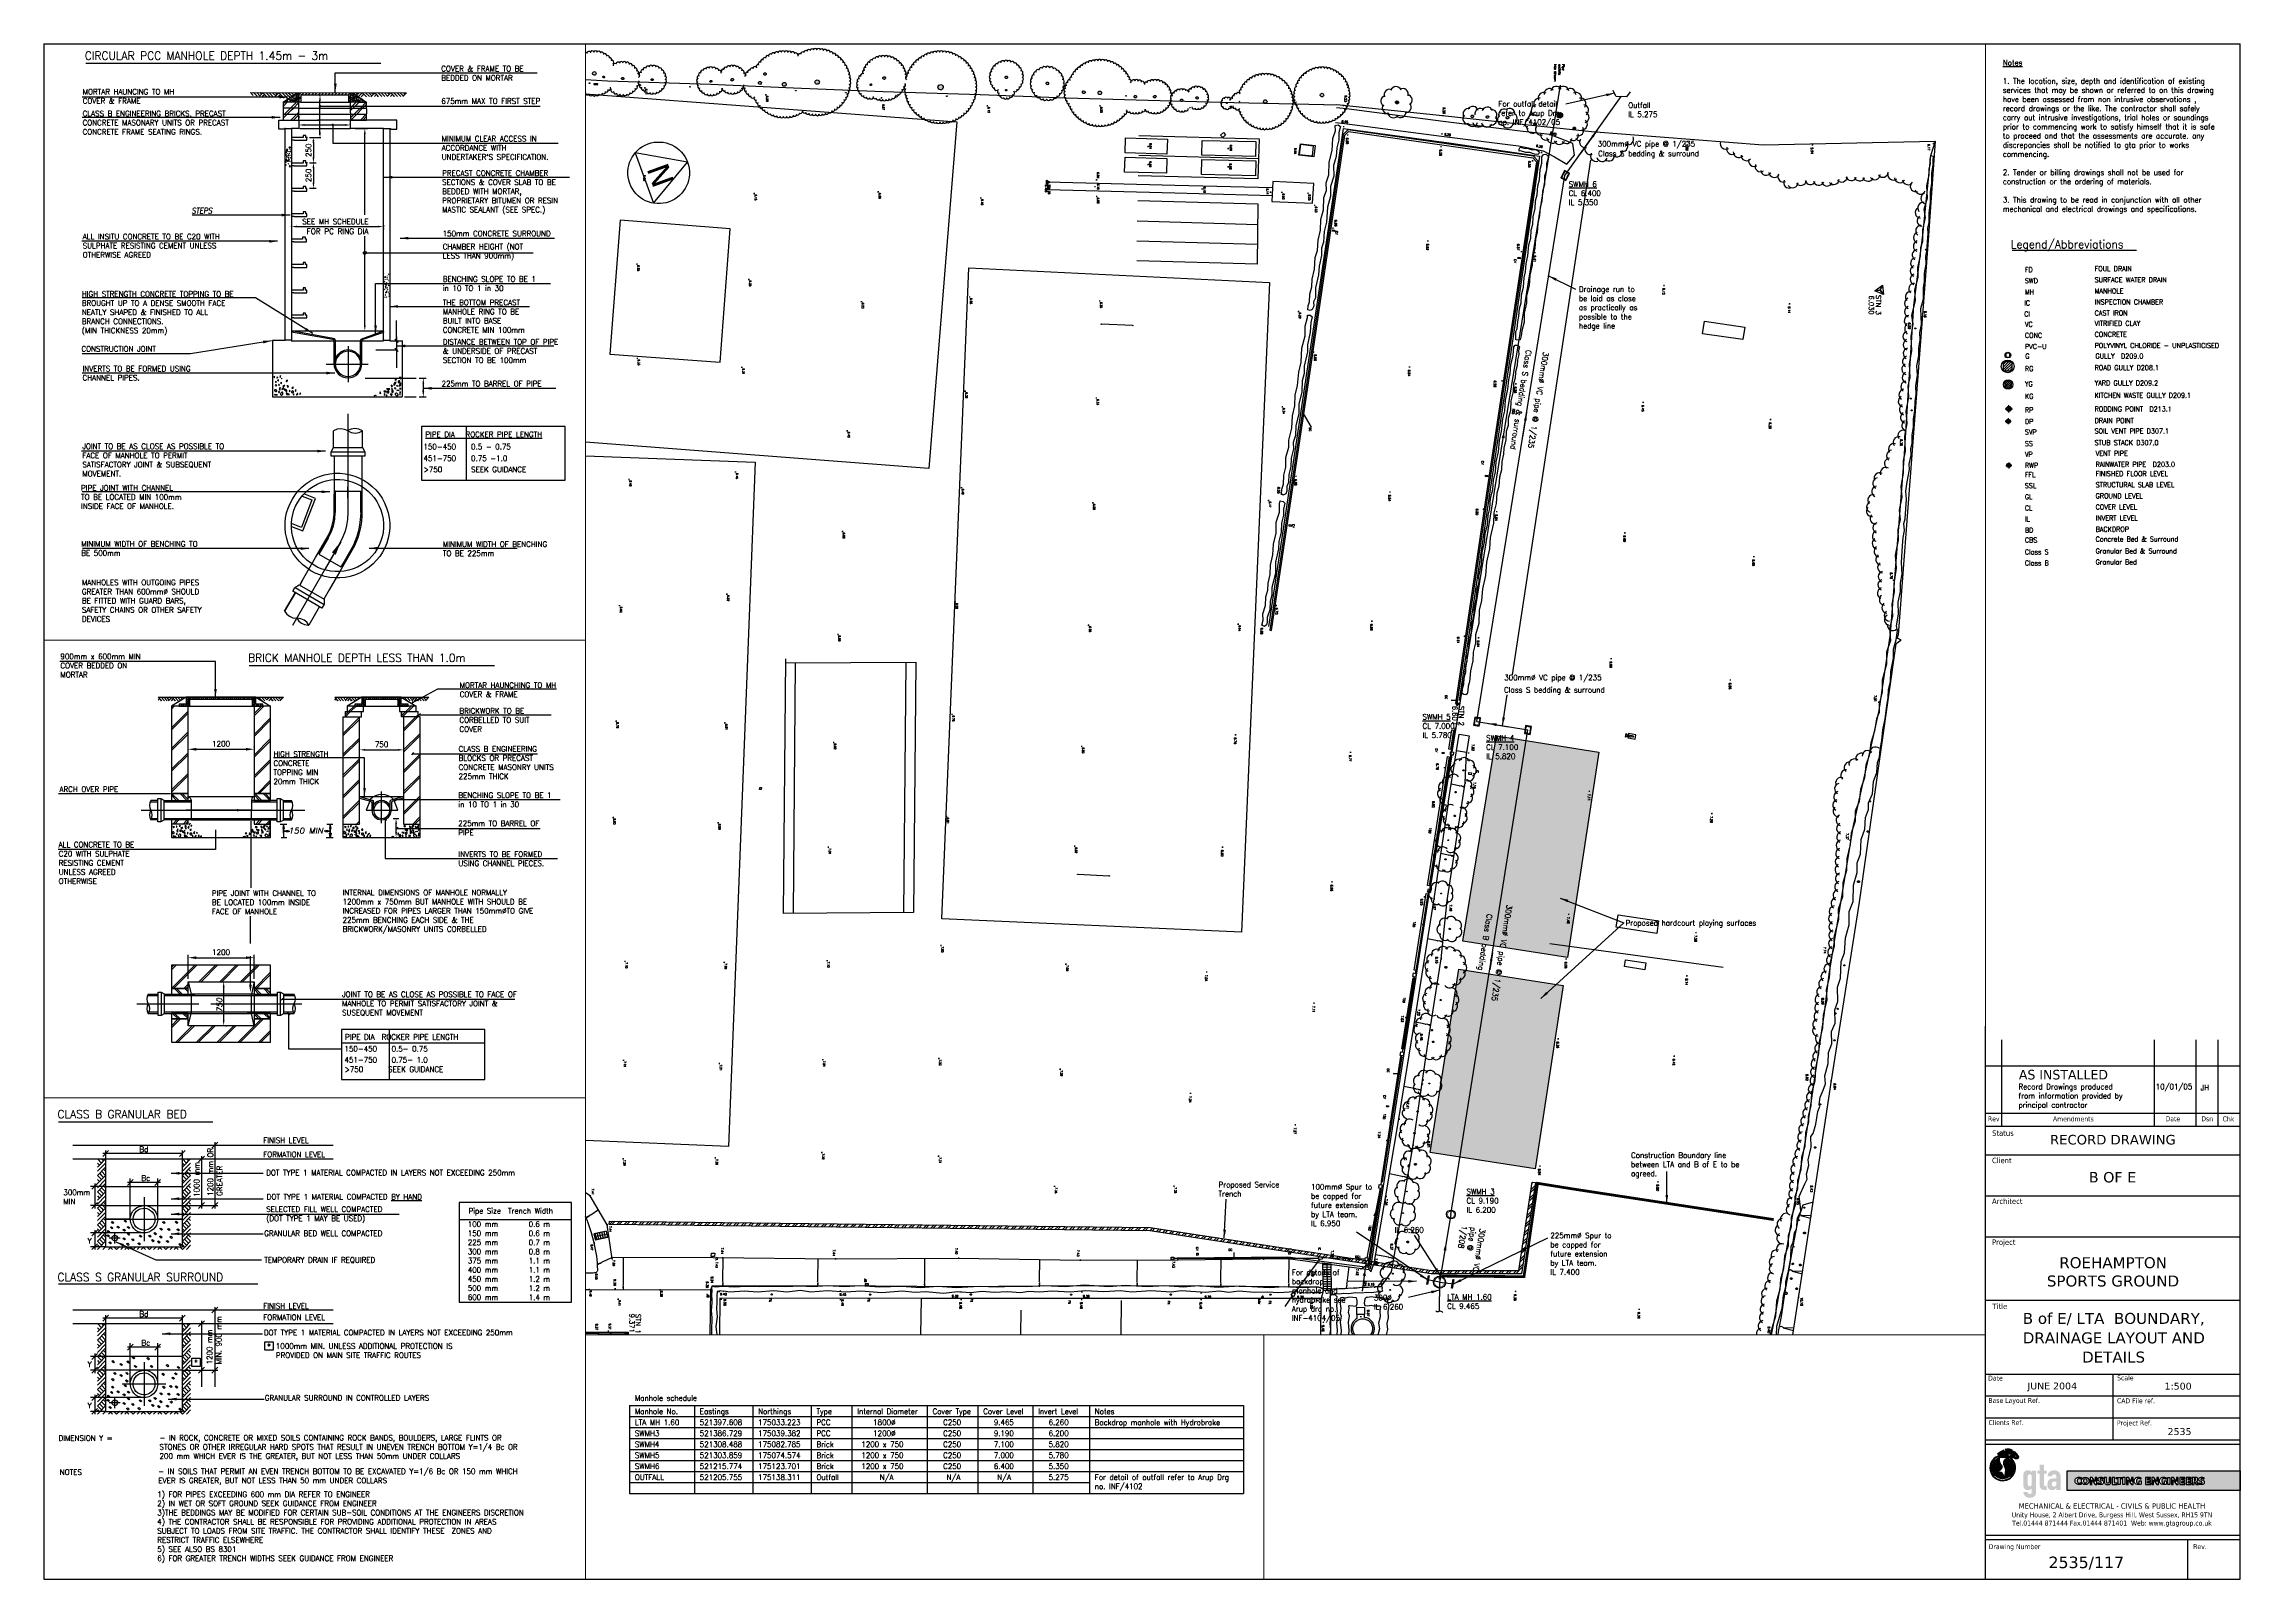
# Paper-space layout 'A1' of a CAD drawing. Header units: millimetres. Extents: x 168 to 969, y 123 to 683.
# The model-space entities are those that its viewports show. They can reach past a viewport. Long polylines and large blocks are cut down to what shows.
import ezdxf
from ezdxf.enums import TextEntityAlignment as Align

# ---------------------------------------------------------------- set-up
doc = ezdxf.new("R2010")
doc.units = ezdxf.units.MM
doc.header["$LTSCALE"] = 200
doc.header["$PDSIZE"] = 200
for name, pattern in [('ACAD_ISO02W100', [15, 12, -3]), ('ACAD_ISO03W100', [30, 12, -18]), ('CENT', [7, 2, -1, 1, -1, 2]), ('CONTINU', [0]), ('DASH', [4, 2, -2]), ('DEFAULT', [0]), ('layout$0$ACAD_ISO10W100', [18.5, 12, -3, 0.5, -3]), ('survey-A$0$DASHED', [19.05, 12.7, -6.35]), ('SWD', [2900, 1300, -300, 1300])]:
    doc.linetypes.add(name, pattern=pattern)
for name, color, linetype in [('0-35TEXT', 3, 'Continuous'), ('GT s104 SWS', 160, 'ACAD_ISO02W100'), ('GT Viewport', 7, 'Continuous'), ('GT-Boundary line', 7, 'layout$0$ACAD_ISO10W100'), ('GT-netball', 8, 'Continuous'), ('GT-service trench', 7, 'Continuous'), ('GT-surface water', 150, 'ACAD_ISO02W100'), ('GT0-25', 7, 'Continuous'), ('GT0-35', 3, 'Continuous'), ('GT0-35TXT', 3, 'Continuous'), ('GT0-50', 6, 'Continuous'), ('GT_TITLE', 3, 'Continuous'), ('GTDIM', 3, 'Continuous'), ('GTSWD', 150, 'ACAD_ISO02W100'), ('GTSWplotdrains', 150, 'Continuous'), ('GTsymbol', 7, 'Continuous'), ('layout-B$0$GTMISC', 6, 'Continuous'), ('S38_SWD', 160, 'ACAD_ISO02W100'), ('survey-A$0$BORDER', 8, 'Continuous'), ('survey-A$0$BOUNDARY', 8, 'Continuous'), ('survey-A$0$BT', 8, 'Continuous'), ('survey-A$0$BUILDING', 8, 'Continuous'), ('survey-A$0$CONTROL', 8, 'Continuous'), ('survey-A$0$DETAIL', 8, 'Continuous'), ('survey-A$0$LEVEL', 8, 'Continuous'), ('survey-A$0$ROAD', 8, 'Continuous'), ('survey-A$0$SERVICE', 8, 'Continuous'), ('survey-A$0$SPORTS_PITCH', 8, 'survey-A$0$DASHED'), ('survey-A$0$STAIRS', 8, 'Continuous'), ('survey-A$0$STORM', 8, 'Continuous'), ('survey-A$0$TEXT_SERVICE', 8, 'Continuous'), ('survey-A$0$VEGETATION', 8, 'Continuous')]:
    doc.layers.add(name, color=color, linetype=linetype)
doc.styles.add('ADDRESS', font='verdana.ttf', dxfattribs={"width": 0.9, "height": 2.8})
doc.styles.add('GT1TO1', font='romans.shx', dxfattribs={"width": 0.95, "height": 2})
doc.styles.add('GT1TO200', font='romans.shx', dxfattribs={"width": 0.95, "height": 400})
doc.styles.add('GT1to500', font='romans.shx', dxfattribs={"width": 0.95, "height": 1000})
doc.styles.add('GTanyheight', font='romans.shx', dxfattribs={"width": 0.95})
doc.styles.add('layout-B$0$GTANYHEIGHT', font='romans.shx', dxfattribs={"width": 0.95})
doc.styles.get("Standard").update_dxf_attribs({"font": 'romans.shx'})
doc.styles.add('survey-A$0$ROMANS', font='Romans.shx')
doc.styles.add('TITLE', font='verdana.ttf')
doc.dimstyles.new('DIRARROW', dxfattribs={"dimscale": 200, "dimtxt": 400, "dimasz": 8.5, "dimexe": 1, "dimexo": 1, "dimgap": 1, "dimtad": 2, "dimtih": 1, "dimtoh": 1, "dimdec": 4, "dimzin": 0, "dimdsep": 46, "dimtxsty": 'GT1TO200', "dimcen": 3.5, "dimclrd": 7, "dimclre": 7, "dimclrt": 3, "dimadec": 0, "dimazin": 0, "dimtfac": 1, "dimtdec": 4, "dimtofl": 0, "dimtmove": 0, "dimatfit": 3, "dimfxl": 1, "dimtolj": 1, "dimtzin": 0, "dimarcsym": 0})
doc.dimstyles.new('GTDIM', dxfattribs={"dimscale": 200, "dimtxt": 2, "dimasz": 2, "dimexe": 1, "dimexo": 1, "dimgap": 1, "dimtad": 2, "dimtih": 1, "dimtoh": 1, "dimdec": 0, "dimzin": 0, "dimdsep": 46, "dimtxsty": 'GTanyheight', "dimblk1": 'OBLIQUE', "dimblk2": 'OBLIQUE', "dimsah": 1, "dimcen": 3.5, "dimclrd": 7, "dimclre": 7, "dimclrt": 3, "dimadec": 0, "dimazin": 0, "dimtfac": 1, "dimtdec": 0, "dimtofl": 0, "dimtmove": 0, "dimatfit": 3, "dimldrblk": 'OBLIQUE', "dimfxl": 1, "dimtolj": 1, "dimtzin": 0, "dimarcsym": 0})
doc.dimstyles.new('NOTEARROW', dxfattribs={"dimscale": 500, "dimtxt": 2, "dimasz": 3, "dimexe": 1, "dimexo": 1, "dimgap": 1, "dimtad": 2, "dimtih": 1, "dimtoh": 1, "dimdec": 4, "dimzin": 0, "dimdsep": 46, "dimtxsty": 'GTanyheight', "dimcen": 3.5, "dimclrd": 7, "dimclre": 7, "dimclrt": 3, "dimadec": 0, "dimazin": 0, "dimtfac": 1, "dimtdec": 4, "dimtofl": 0, "dimtmove": 0, "dimatfit": 3, "dimfxl": 1, "dimtolj": 1, "dimtzin": 0, "dimarcsym": 0})

# ---------------------------------------------------------------- blocks, each defined once
blk = doc.blocks.new('A1')
at = {"layer": 'GT_TITLE'}
for color, points in [(32, [(713.27, 44.89), (713.28, 44.91), (713.34, 45.01), (713.39, 45.13, 4.832718), (717.02, 44.4), (716.73, 44.35, -4.910985)]), (156, [(715.98, 44.16), (715.83, 44.09), (715.67, 43.99), (715.52, 43.88), (715.39, 43.78), (715.27, 43.68), (715.16, 43.57), (715, 43.37), (714.94, 43.27), (714.85, 43.06), (714.8, 42.85), (714.78, 42.75), (714.77, 42.55), (714.76, 42.44), (714.77, 42.24), (714.78, 41.93), (714.79, 41.83), (714.82, 41.72), (714.88, 41.52), (714.95, 41.31), (715, 41.21), (715.04, 41.11), (715.13, 40.9), (715.18, 40.8), (715.22, 40.7), (715.26, 40.59), (715.36, 40.28), (715.4, 40.08), (715.43, 39.87), (715.43, 39.77), (715.44, 39.67), (715.44, 39.46), (715.42, 39.15), (715.4, 38.95), (715.37, 38.74), (715.36, 38.64), (715.34, 38.54), (715.31, 38.33), (715.3, 38.23), (715.28, 38.12), (715.26, 38.02), (715.23, 37.92), (715.2, 37.82), (715.16, 37.71), (715.1, 37.61), (715.02, 37.51), (714.93, 37.4), (714.82, 37.3), (714.75, 37.3), (714.71, 37.4), (714.68, 37.51), (714.64, 37.61), (714.6, 37.71), (714.56, 37.82), (714.52, 37.92), (714.47, 38.02), (714.42, 38.12), (714.36, 38.23), (714.3, 38.33), (714.23, 38.43), (714.17, 38.54), (714.1, 38.64), (714.04, 38.74), (713.96, 38.84), (713.85, 38.95), (712.75, 39.05), (712.56, 39.15), (712.73, 39.26), (712.9, 39.36), (713.06, 39.46), (713.22, 39.56), (713.35, 39.67), (713.47, 39.77), (713.59, 39.87), (713.68, 39.98), (713.77, 40.08), (713.9, 40.28), (713.95, 40.39), (714, 40.49), (714.03, 40.59), (714.05, 40.7), (714.06, 40.8), (714.07, 40.9), (714.06, 41), (714.04, 41.11), (714.02, 41.21), (713.98, 41.31), (713.93, 41.41), (713.87, 41.52), (713.8, 41.62), (713.73, 41.72), (713.66, 41.83), (713.59, 41.93), (713.45, 42.13), (713.39, 42.24), (713.34, 42.34), (713.29, 42.44), (713.25, 42.55), (713.21, 42.65), (713.17, 42.75), (713.14, 42.85), (713.11, 42.96), (713.09, 43.06), (713.07, 43.16), (713.06, 43.27), (713.04, 43.37), (713.04, 43.47), (713.03, 43.57), (713.03, 43.68), (713.03, 43.78), (713.03, 43.88), (713.04, 43.99), (713.05, 44.09), (713.06, 44.19), (713.08, 44.29, 0.320099), (710.41, 40.56, 1), (718.31, 40.56, 0.295148)])]:
    blk.add_hatch(color=color, dxfattribs=at).paths.add_polyline_path(points)
h = blk.add_hatch(color=156, dxfattribs=at)
h.paths.add_polyline_path([(712.55, 45.84), (712.51, 45.74), (712.97, 45.35), (713.12, 45.32), (713.33, 45.66), (713.55, 45.98), (713.88, 46.33), (714.23, 46.62), (714.76, 46.97), (714.37, 46.87), (713.88, 46.68), (713.41, 46.44)])
h.paths.add_polyline_path([(717.23, 47.11), (717.55, 47.01), (717.8, 47.03), (717.71, 47.11), (717.38, 47.31), (716.74, 47.48), (715.86, 47.48), (715.28, 47.38), (715.69, 47.11)])
h = blk.add_hatch(color=156, dxfattribs=at)
h.paths.add_polyline_path([(715.85, 46.86), (715.37, 46.76), (715.07, 46.66), (714.83, 46.56), (714.64, 46.45), (714.34, 46.25), (714, 45.94), (713.82, 45.73), (713.66, 45.53), (713.46, 45.22), (713.39, 45.13), (713.34, 45.01), (713.28, 44.91), (713.23, 44.81), (713.22, 44.79), (713.19, 44.7), (713.16, 44.6), (713.13, 44.5), (713.1, 44.4), (713.08, 44.29, -0.190874), (715.98, 44.16), (716.03, 44.19), (716.36, 44.29), (717.02, 44.4), (717.75, 44.29), (718.09, 44.29), (718.07, 44.4), (718.08, 44.5), (718.17, 44.5), (718.26, 44.4), (718.35, 44.29), (718.46, 44.19), (718.61, 44.09), (718.86, 43.99), (719.72, 43.99), (720.03, 44.09), (720.11, 44.19), (719.98, 44.29), (719.95, 44.4), (720.19, 44.5), (720.19, 44.6), (720.13, 44.7), (720.06, 44.81), (720, 44.91), (719.93, 45.01), (719.87, 45.12), (719.8, 45.22), (719.72, 45.32), (719.65, 45.42), (719.57, 45.53), (719.48, 45.63), (719.39, 45.73), (719.3, 45.84), (719.19, 45.94), (719.08, 46.04), (718.81, 46.25), (718.48, 46.45), (718.04, 46.66), (717.74, 46.76), (717.27, 46.86)])
h.paths.add_polyline_path([(717.46, 45.7), (717.67, 45.66), (717.74, 45.51), (717.6, 45.35), (717.57, 45.24), (717.24, 44.9), (716.93, 44.65), (716.6, 44.84), (716.16, 45.09), (715.58, 45.46), (716.63, 45.7)], flags=16)
h.paths.add_polyline_path([(719.46, 44.87, -1.000001), (718.77, 44.87, -1.000001)], flags=16)
h = blk.add_hatch(color=156, dxfattribs=at)
h.paths.add_polyline_path([(732.25, 37.53), (732.25, 37.62), (732.39, 37.86), (732.54, 38.03), (732.79, 38.16), (733.02, 38.22), (733.18, 38.22), (733.24, 38.2), (733.44, 38.17), (733.59, 38.09), (733.75, 37.92), (733.86, 37.61), (733.86, 36.69), (733.48, 36.71), (732.7, 36.71), (732.53, 36.7), (732.09, 36.63), (731.71, 36.51), (731.3, 36.28), (730.98, 35.93), (730.81, 35.56), (730.71, 35), (730.65, 34.42), (730.65, 34.24), (730.69, 33.99), (730.78, 33.56), (730.89, 33.29), (731.03, 33.05), (731.26, 32.77), (731.77, 32.51), (732.14, 32.45), (732.56, 32.45), (732.92, 32.51), (733.3, 32.7), (733.56, 32.9), (733.87, 33.25), (733.87, 32.53), (735.44, 32.53), (735.44, 37.65), (735.43, 37.87), (735.37, 38.18), (735.25, 38.45), (735.05, 38.81), (734.77, 39.09), (734.42, 39.34), (734.08, 39.5), (733.53, 39.64), (732.81, 39.64), (732.54, 39.61), (732.16, 39.51), (731.69, 39.28), (731.23, 38.92), (730.95, 38.5), (730.7, 37.82), (730.7, 37.54)])
h.paths.add_polyline_path([(732.89, 35.52), (733.14, 35.56), (733.25, 35.58), (733.7, 35.58), (733.88, 35.54), (733.88, 34.45), (733.69, 34), (733.45, 33.81), (733.21, 33.74), (733.12, 33.72), (732.93, 33.72), (732.59, 33.85), (732.38, 34.1), (732.32, 34.24), (732.27, 34.44), (732.26, 34.48), (732.26, 34.74), (732.33, 35.05), (732.47, 35.22), (732.6, 35.35)], flags=16)
h.paths.add_polyline_path([(727.8, 38.45), (727.8, 34.03), (727.84, 33.81), (728.01, 33.35), (728.33, 32.94), (728.84, 32.66), (729.43, 32.52), (730.38, 32.52), (730.38, 33.9), (729.98, 33.9), (729.68, 33.93), (729.48, 34.12), (729.4, 34.35), (729.4, 38.46), (730.37, 38.46), (730.37, 39.59), (729.4, 39.59), (729.4, 41.73), (727.8, 41.73), (727.82, 39.58), (727.03, 39.58), (727.03, 38.45)])
h.paths.add_polyline_path([(724.97, 38.98), (724.76, 39.19), (724.53, 39.39), (724.21, 39.56), (723.9, 39.64), (723.2, 39.64), (723.01, 39.62), (722.67, 39.5), (722.4, 39.32), (722.17, 39.09), (721.99, 38.77), (721.93, 38.35), (721.88, 37.74), (721.89, 34.36), (721.92, 34.09), (721.91, 33.9), (721.95, 33.69), (722.04, 33.33), (722.21, 33.01), (722.52, 32.72), (722.91, 32.53), (723.32, 32.44), (723.69, 32.44), (723.88, 32.48), (724.2, 32.56), (724.54, 32.73), (724.8, 32.96), (724.96, 33.13), (724.96, 31.55), (724.93, 31.47), (724.83, 31.29), (724.68, 31.14), (724.42, 31.06), (724.12, 31.06), (724.06, 31.07), (723.87, 31.13), (723.67, 31.28), (723.51, 31.52), (723.46, 31.73), (721.91, 31.73), (721.91, 31.49), (722.02, 31.1), (722.26, 30.58), (722.51, 30.28), (722.85, 29.99), (723.27, 29.79), (723.75, 29.64), (724.72, 29.64), (725, 29.7), (725.31, 29.81), (725.73, 30.03), (726.05, 30.33), (726.33, 30.7), (726.55, 31.36), (726.55, 39.59), (724.97, 39.59)])
h.paths.add_polyline_path([(724.87, 37.82), (724.96, 37.62), (724.96, 34.45), (724.91, 34.26), (724.7, 34.06), (724.58, 33.97), (724.38, 33.89), (724.08, 33.89), (723.95, 33.92), (723.83, 33.98), (723.68, 34.1), (723.54, 34.3), (723.48, 34.55), (723.48, 37.44), (723.49, 37.54), (723.57, 37.82), (723.73, 38.05), (723.9, 38.14), (724.12, 38.21), (724.29, 38.21), (724.55, 38.16), (724.71, 38.05)], flags=16)
h = blk.add_hatch(color=32, dxfattribs=at)
h.paths.add_polyline_path([(800.91, 32.28), (800.91, 39.46), (737.83, 39.46), (737.83, 32.28)])
h.paths.add_polyline_path([(787.86, 35.46), (787.86, 35.12), (787.77, 34.89), (787.69, 34.75), (787.53, 34.63), (787.36, 34.54), (787.23, 34.5), (787.04, 34.45), (786.36, 34.45), (786.08, 34.52), (785.91, 34.59), (785.91, 35.16), (786.02, 35.16), (786.25, 35.02), (786.45, 34.96), (786.65, 34.93), (786.73, 34.94), (786.96, 34.98), (787.08, 35.09), (787.12, 35.18), (787.12, 35.28), (787.03, 35.4), (786.91, 35.48), (786.75, 35.54), (786.42, 35.68), (786.14, 35.83), (785.99, 36.01), (785.91, 36.14), (785.91, 36.59), (785.99, 36.78), (786.13, 36.93), (786.37, 37.07), (786.69, 37.16), (787.23, 37.16), (787.46, 37.1), (787.7, 37.03), (787.7, 36.5), (787.57, 36.5), (787.41, 36.61), (787.23, 36.68), (787.05, 36.7), (786.92, 36.7), (786.75, 36.64), (786.68, 36.56), (786.65, 36.49), (786.65, 36.36), (786.78, 36.24), (786.98, 36.18), (787.33, 36.04), (787.49, 35.96), (787.66, 35.84), (787.8, 35.68)], flags=16)
h.paths.add_polyline_path([(785.8, 34.49), (784.93, 34.49), (784.35, 35.49), (784.22, 35.49), (784.22, 34.5), (783.47, 34.5), (783.47, 37.09), (784.84, 37.11), (785.03, 37.09), (785.16, 37.04), (785.3, 36.93), (785.46, 36.77), (785.54, 36.58), (785.54, 36.15), (785.5, 36.04), (785.36, 35.87), (785.09, 35.69), (785.01, 35.66)], flags=16)
h.paths.add_polyline_path([(784.79, 36.24), (784.75, 36.15), (784.63, 36.05), (784.47, 35.97), (784.19, 35.97), (784.19, 36.64), (784.56, 36.64), (784.72, 36.56), (784.79, 36.45)], flags=0)
h.paths.add_polyline_path([(783.09, 35.01), (783.09, 34.5), (781.2, 34.5), (781.2, 37.11), (783.02, 37.1), (783.02, 36.64), (781.96, 36.64), (781.96, 36.09), (782.95, 36.09), (782.95, 35.62), (781.95, 35.62), (781.95, 35.01)], flags=16)
h.paths.add_polyline_path([(780.79, 35.01), (780.79, 34.5), (778.9, 34.5), (778.9, 37.11), (780.72, 37.1), (780.72, 36.64), (779.66, 36.64), (779.66, 36.09), (780.65, 36.09), (780.65, 35.62), (779.65, 35.62), (779.65, 35.01)], flags=16)
h.paths.add_polyline_path([(778.34, 34.48), (777.73, 34.48), (776.48, 36.17), (776.48, 34.48), (775.86, 34.48), (775.86, 37.1), (776.58, 37.11), (777.71, 35.55), (777.71, 37.1), (778.34, 37.1)], flags=16)
h.paths.add_polyline_path([(775.3, 34.49), (774.51, 34.49), (774.51, 37.11), (775.3, 37.11)], flags=16)
h.paths.add_polyline_path([(774.06, 34.6), (773.72, 34.51), (773.45, 34.45), (772.69, 34.45), (772.29, 34.57), (772.02, 34.73), (771.77, 34.98), (771.63, 35.27), (771.58, 35.49), (771.56, 35.61), (771.56, 35.95), (771.64, 36.29), (771.74, 36.57), (771.98, 36.84), (772.29, 37.03), (772.6, 37.13), (772.79, 37.16), (773.38, 37.16), (773.72, 37.08), (773.94, 36.99), (773.94, 36.44), (773.81, 36.44), (773.55, 36.58), (773.39, 36.63), (772.92, 36.63), (772.72, 36.54), (772.48, 36.33), (772.36, 36.02), (772.36, 35.53), (772.47, 35.27), (772.62, 35.11), (772.78, 35.02), (772.89, 34.99), (773.24, 34.99), (773.35, 35.01), (773.35, 35.83), (774.06, 35.83)], flags=16)
h.paths.add_polyline_path([(771.21, 34.48), (770.61, 34.48), (769.35, 36.17), (769.35, 34.48), (768.74, 34.48), (768.74, 37.1), (769.45, 37.11), (770.58, 35.55), (770.58, 37.1), (771.21, 37.1)], flags=16)
h.paths.add_polyline_path([(768.34, 35.01), (768.34, 34.5), (766.45, 34.5), (766.45, 37.11), (768.27, 37.1), (768.27, 36.64), (767.21, 36.64), (767.21, 36.09), (768.2, 36.09), (768.2, 35.62), (767.2, 35.62), (767.2, 35.01)], flags=16)
h.paths.add_polyline_path([(764.82, 34.6), (764.48, 34.51), (764.21, 34.45), (763.46, 34.45), (763.05, 34.57), (762.78, 34.73), (762.53, 34.98), (762.39, 35.27), (762.34, 35.49), (762.32, 35.61), (762.32, 35.95), (762.4, 36.29), (762.5, 36.57), (762.74, 36.84), (763.05, 37.03), (763.36, 37.13), (763.55, 37.16), (764.14, 37.16), (764.48, 37.08), (764.7, 36.99), (764.7, 36.44), (764.57, 36.44), (764.31, 36.58), (764.15, 36.63), (763.68, 36.63), (763.48, 36.54), (763.24, 36.33), (763.13, 36.02), (763.13, 35.53), (763.24, 35.27), (763.38, 35.11), (763.54, 35.02), (763.65, 34.99), (764, 34.99), (764.11, 35.01), (764.11, 35.83), (764.82, 35.83)], flags=16)
h.paths.add_polyline_path([(761.94, 34.48), (761.33, 34.48), (760.07, 36.17), (760.07, 34.48), (759.46, 34.48), (759.46, 37.1), (760.17, 37.11), (761.31, 35.55), (761.31, 37.1), (761.94, 37.1)], flags=16)
h.paths.add_polyline_path([(758.88, 34.5), (758.11, 34.5), (758.11, 37.12), (758.88, 37.12)], flags=16)
h.paths.add_polyline_path([(757.86, 36.61), (757.18, 36.61), (757.18, 34.5), (756.41, 34.5), (756.41, 36.61), (755.76, 36.61), (755.78, 37.1), (757.86, 37.1)], flags=16)
h.paths.add_polyline_path([(756.06, 35.02), (756.06, 34.49), (754.32, 34.49), (754.32, 37.1), (755.06, 37.1), (755.06, 35.02)], flags=16)
h.paths.add_polyline_path([(753.78, 35.31), (753.73, 35.06), (753.64, 34.84), (753.46, 34.66), (753.25, 34.53), (752.99, 34.46), (752.32, 34.46), (752.14, 34.5), (751.95, 34.57), (751.72, 34.7), (751.54, 34.93), (751.41, 35.27), (751.41, 37.1), (752.19, 37.1), (752.19, 35.34), (752.25, 35.17), (752.41, 34.99), (752.64, 34.93), (752.74, 34.93), (752.81, 34.94), (752.92, 34.99), (753.04, 35.06), (753.12, 35.28), (753.12, 37.11), (753.78, 37.11)], flags=16)
h.paths.add_polyline_path([(751.07, 35.46), (751.07, 35.12), (750.99, 34.89), (750.9, 34.75), (750.74, 34.63), (750.58, 34.54), (750.45, 34.5), (750.26, 34.45), (749.57, 34.45), (749.3, 34.52), (749.12, 34.59), (749.12, 35.16), (749.24, 35.16), (749.47, 35.02), (749.66, 34.96), (749.86, 34.93), (749.95, 34.94), (750.18, 34.98), (750.29, 35.09), (750.33, 35.18), (750.33, 35.28), (750.24, 35.4), (750.13, 35.48), (749.97, 35.54), (749.63, 35.68), (749.36, 35.83), (749.21, 36.01), (749.12, 36.14), (749.12, 36.59), (749.21, 36.78), (749.35, 36.93), (749.58, 37.07), (749.9, 37.16), (750.45, 37.16), (750.67, 37.1), (750.91, 37.03), (750.91, 36.5), (750.79, 36.5), (750.62, 36.61), (750.45, 36.68), (750.27, 36.7), (750.13, 36.7), (749.97, 36.64), (749.89, 36.56), (749.86, 36.49), (749.86, 36.36), (750, 36.24), (750.19, 36.18), (750.54, 36.04), (750.71, 35.96), (750.87, 35.84), (751.01, 35.68)], flags=16)
h.paths.add_polyline_path([(748.7, 34.48), (748.09, 34.48), (746.83, 36.17), (746.83, 34.48), (746.22, 34.48), (746.22, 37.1), (746.93, 37.11), (748.07, 35.55), (748.07, 37.1), (748.7, 37.1)], flags=16)
edge = h.paths.add_edge_path(flags=16)
edge.add_ellipse((744.47, 35.82), major_axis=(0, 1.38), ratio=0.977712, start_angle=0, end_angle=360)
edge = h.paths.add_edge_path(flags=0)
edge.add_ellipse((744.47, 35.82), major_axis=(0, 0.865), ratio=0.672126, start_angle=0, end_angle=360)
h.paths.add_polyline_path([(742.98, 35.19), (742.98, 34.68), (742.9, 34.55), (742.77, 34.5), (742.55, 34.46), (741.88, 34.46), (741.47, 34.57), (741.13, 34.81), (740.91, 35.08), (740.8, 35.32), (740.77, 35.51), (740.76, 35.53), (740.76, 36.06), (740.81, 36.29), (740.93, 36.54), (741.08, 36.75), (741.39, 36.99), (741.68, 37.1), (741.9, 37.16), (742.43, 37.16), (742.71, 37.11), (742.94, 37.04), (742.94, 36.46), (742.85, 36.46), (742.66, 36.58), (742.46, 36.64), (742.13, 36.64), (741.97, 36.59), (741.74, 36.41), (741.59, 36.17), (741.53, 35.9), (741.53, 35.68), (741.6, 35.43), (741.73, 35.24), (741.88, 35.1), (742.06, 35.03), (742.13, 34.99), (742.49, 34.99), (742.72, 35.06), (742.92, 35.19)], flags=16)
for p, q in [((0, 559.95), (800.91, 559.95)), ((0, 559.95), (0, 0)), ((800.91, 0), (800.91, 559.95)), ((708.09, 0), (708.09, 201.69)), ((708.09, 154.78), (800.91, 154.78)), ((708.09, 139.78), (800.91, 139.78)), ((708.09, 124.78), (800.91, 124.78)), ((708.09, 101.78), (800.91, 101.78)), ((708.09, 74.78), (800.91, 74.78)), ((754.5, 74.78), (754.5, 50.77)), ((708.09, 66.78), (800.91, 66.78)), ((708.09, 58.77), (800.91, 58.77)), ((708.09, 50.77), (800.91, 50.77)), ((708.09, 49.27), (800.91, 49.27)), ((708.09, 15.98), (800.91, 15.98)), ((708.09, 14.48), (800.91, 14.48)), ((781.9, 0), (781.9, 14.48)), ((0, 0), (800.91, 0))]:
    blk.add_line(p, q, dxfattribs=at)
at = {"layer": 'GT_TITLE', "color": 3}
for p, q in [((714.05, 165.18), (714.05, 196.74)), ((769.67, 165.18), (769.67, 196.74)), ((784.91, 165.18), (784.91, 196.74)), ((792.91, 165.18), (792.91, 196.74)), ((708.09, 169.94), (800.91, 169.94)), ((708.09, 165.18), (800.91, 165.18))]:
    blk.add_line(p, q, dxfattribs=at)
at = {"layer": 'GT_TITLE', "color": 156}
for p, q in [((713.04, 43.99), (713.03, 43.88)), ((713.03, 43.88), (713.03, 43.78)), ((713.03, 43.78), (713.03, 43.68)), ((713.03, 43.68), (713.03, 43.57)), ((713.03, 43.57), (713.04, 43.47)), ((713.05, 44.09), (713.04, 43.99)), ((713.04, 43.47), (713.04, 43.37)), ((713.04, 43.37), (713.06, 43.27)), ((713.06, 44.19), (713.05, 44.09)), ((713.08, 44.29), (713.06, 44.19)), ((713.06, 43.27), (713.07, 43.16)), ((713.07, 43.16), (713.09, 43.06)), ((713.1, 44.4), (713.08, 44.29)), ((713.09, 43.06), (713.11, 42.96)), ((713.11, 42.96), (713.14, 42.85)), ((713.14, 42.85), (713.17, 42.75)), ((713.17, 42.75), (713.21, 42.65)), ((713.21, 42.65), (713.25, 42.55)), ((713.25, 42.55), (713.29, 42.44)), ((713.29, 42.44), (713.34, 42.34)), ((713.34, 42.34), (713.39, 42.24)), ((713.39, 42.24), (713.45, 42.13)), ((713.45, 42.13), (713.59, 41.93)), ((713.59, 41.93), (713.66, 41.83)), ((713.66, 41.83), (713.73, 41.72)), ((713.77, 40.08), (713.68, 39.98)), ((713.73, 41.72), (713.8, 41.62)), ((713.9, 40.28), (713.77, 40.08)), ((713.8, 41.62), (713.87, 41.52)), ((713.87, 41.52), (713.93, 41.41)), ((713.95, 40.39), (713.9, 40.28)), ((713.93, 41.41), (713.98, 41.31)), ((714, 40.49), (713.95, 40.39)), ((713.98, 41.31), (714.02, 41.21)), ((714.34, 46.25), (714, 45.94)), ((714.03, 40.59), (714, 40.49)), ((714.02, 41.21), (714.04, 41.11)), ((714.05, 40.7), (714.03, 40.59)), ((714.04, 41.11), (714.06, 41)), ((714.06, 40.8), (714.05, 40.7)), ((714.06, 41), (714.07, 40.9)), ((714.07, 40.9), (714.06, 40.8)), ((714.64, 46.45), (714.34, 46.25)), ((714.83, 46.56), (714.64, 46.45)), ((714.76, 42.44), (714.77, 42.55)), ((714.77, 42.24), (714.76, 42.44)), ((714.77, 42.55), (714.78, 42.75)), ((714.78, 41.93), (714.77, 42.24)), ((714.78, 42.75), (714.8, 42.85)), ((714.79, 41.83), (714.78, 41.93)), ((714.82, 41.72), (714.79, 41.83)), ((714.8, 42.85), (714.85, 43.06)), ((714.88, 41.52), (714.82, 41.72)), ((715.07, 46.66), (714.83, 46.56)), ((714.85, 43.06), (714.94, 43.27)), ((714.95, 41.31), (714.88, 41.52)), ((714.94, 43.27), (715, 43.37)), ((715, 41.21), (714.95, 41.31)), ((715, 43.37), (715.16, 43.57)), ((715.04, 41.11), (715, 41.21)), ((715.13, 40.9), (715.04, 41.11)), ((715.37, 46.76), (715.07, 46.66)), ((715.18, 40.8), (715.13, 40.9)), ((715.16, 43.57), (715.27, 43.68)), ((715.22, 40.7), (715.18, 40.8)), ((715.26, 40.59), (715.22, 40.7)), ((715.36, 40.28), (715.26, 40.59)), ((715.27, 43.68), (715.39, 43.78)), ((715.4, 40.08), (715.36, 40.28)), ((715.85, 46.86), (715.37, 46.76)), ((715.39, 43.78), (715.52, 43.88)), ((715.43, 39.87), (715.4, 40.08)), ((715.52, 43.88), (715.67, 43.99)), ((715.67, 43.99), (715.83, 44.09)), ((715.83, 44.09), (715.98, 44.16)), ((717.27, 46.86), (715.85, 46.86)), ((715.98, 44.16), (716.03, 44.19)), ((716.03, 44.19), (716.36, 44.29)), ((717.74, 46.76), (717.27, 46.86)), ((718.04, 46.66), (717.74, 46.76)), ((718.48, 46.45), (718.04, 46.66)), ((718.81, 46.25), (718.48, 46.45)), ((718.61, 44.09), (718.86, 43.99)), ((719.08, 46.04), (718.81, 46.25)), ((718.86, 43.99), (719.72, 43.99)), ((719.19, 45.94), (719.08, 46.04)), ((719.3, 45.84), (719.19, 45.94)), ((719.39, 45.73), (719.3, 45.84)), ((719.48, 45.63), (719.39, 45.73)), ((719.57, 45.53), (719.48, 45.63)), ((719.65, 45.42), (719.57, 45.53)), ((719.72, 45.32), (719.65, 45.42)), ((719.8, 45.22), (719.72, 45.32)), ((719.72, 43.99), (720.03, 44.09)), ((719.87, 45.12), (719.8, 45.22)), ((719.93, 45.01), (719.87, 45.12)), ((720, 44.91), (719.93, 45.01)), ((719.95, 44.4), (720.19, 44.5)), ((719.98, 44.29), (719.95, 44.4)), ((720.11, 44.19), (719.98, 44.29)), ((720.06, 44.81), (720, 44.91)), ((720.03, 44.09), (720.11, 44.19)), ((720.13, 44.7), (720.06, 44.81)), ((720.19, 44.6), (720.13, 44.7)), ((720.19, 44.5), (720.19, 44.6)), ((712.73, 39.26), (712.56, 39.15)), ((712.56, 39.15), (712.75, 39.05)), ((712.9, 39.36), (712.73, 39.26)), ((712.75, 39.05), (713.85, 38.95)), ((713.06, 39.46), (712.9, 39.36)), ((713.22, 39.56), (713.06, 39.46)), ((713.35, 39.67), (713.22, 39.56)), ((713.47, 39.77), (713.35, 39.67)), ((713.59, 39.87), (713.47, 39.77)), ((713.68, 39.98), (713.59, 39.87)), ((713.85, 38.95), (713.96, 38.84)), ((713.96, 38.84), (714.04, 38.74)), ((714.04, 38.74), (714.1, 38.64)), ((714.1, 38.64), (714.17, 38.54)), ((714.17, 38.54), (714.23, 38.43)), ((714.23, 38.43), (714.3, 38.33)), ((714.3, 38.33), (714.36, 38.23)), ((714.36, 38.23), (714.42, 38.12)), ((714.42, 38.12), (714.47, 38.02)), ((714.47, 38.02), (714.52, 37.92)), ((714.52, 37.92), (714.56, 37.82)), ((714.56, 37.82), (714.6, 37.71)), ((714.6, 37.71), (714.64, 37.61)), ((714.64, 37.61), (714.68, 37.51)), ((714.68, 37.51), (714.71, 37.4)), ((714.71, 37.4), (714.75, 37.3)), ((714.75, 37.3), (714.82, 37.3)), ((714.82, 37.3), (714.93, 37.4)), ((714.93, 37.4), (715.02, 37.51)), ((715.02, 37.51), (715.1, 37.61)), ((715.1, 37.61), (715.16, 37.71)), ((715.16, 37.71), (715.2, 37.82)), ((715.2, 37.82), (715.23, 37.92)), ((715.23, 37.92), (715.26, 38.02)), ((715.26, 38.02), (715.28, 38.12)), ((715.28, 38.12), (715.3, 38.23)), ((715.3, 38.23), (715.31, 38.33)), ((715.31, 38.33), (715.34, 38.54)), ((715.31, 38.33), (715.31, 38.33)), ((715.34, 38.54), (715.36, 38.64)), ((715.36, 38.64), (715.37, 38.74)), ((715.37, 38.74), (715.4, 38.95)), ((715.4, 38.95), (715.42, 39.15)), ((715.42, 39.15), (715.44, 39.46)), ((715.43, 39.77), (715.43, 39.87)), ((715.44, 39.67), (715.43, 39.77)), ((715.44, 39.46), (715.44, 39.67))]:
    blk.add_line(p, q, dxfattribs=at)
at = {"layer": 'GT_TITLE', "color": 9}
for p, q in [((713.13, 44.5), (713.1, 44.4)), ((713.16, 44.6), (713.13, 44.5)), ((713.19, 44.7), (713.16, 44.6)), ((713.22, 44.79), (713.19, 44.7)), ((713.23, 44.81), (713.22, 44.79)), ((713.28, 44.91), (713.23, 44.81)), ((713.34, 45.01), (713.28, 44.91)), ((713.39, 45.13), (713.34, 45.01)), ((713.46, 45.22), (713.39, 45.13)), ((713.66, 45.53), (713.46, 45.22)), ((713.82, 45.73), (713.66, 45.53)), ((714, 45.94), (713.82, 45.73)), ((716.36, 44.29), (717.02, 44.4)), ((717.02, 44.4), (717.75, 44.29)), ((717.75, 44.29), (718.09, 44.29)), ((718.07, 44.4), (718.08, 44.5)), ((718.09, 44.29), (718.07, 44.4)), ((718.08, 44.5), (718.17, 44.5)), ((718.17, 44.5), (718.26, 44.4)), ((718.26, 44.4), (718.35, 44.29)), ((718.35, 44.29), (718.46, 44.19)), ((718.46, 44.19), (718.61, 44.09)), ((737.83, 39.46), (800.91, 39.46)), ((737.83, 32.28), (737.83, 39.46)), ((800.91, 32.28), (737.83, 32.28)), ((740.76, 36.06), (740.81, 36.29)), ((740.76, 35.53), (740.76, 36.06)), ((740.77, 35.51), (740.76, 35.53)), ((740.76, 35.53), (740.76, 35.53)), ((740.8, 35.32), (740.77, 35.51)), ((740.91, 35.08), (740.8, 35.32)), ((740.81, 36.29), (740.93, 36.54)), ((741.13, 34.81), (740.91, 35.08)), ((740.93, 36.54), (741.08, 36.75)), ((741.08, 36.75), (741.39, 36.99)), ((741.47, 34.57), (741.13, 34.81)), ((741.39, 36.99), (741.68, 37.1)), ((741.88, 34.46), (741.47, 34.57)), ((741.59, 36.17), (741.53, 35.9)), ((741.53, 35.9), (741.53, 35.68)), ((741.53, 35.68), (741.6, 35.43)), ((741.74, 36.41), (741.59, 36.17)), ((741.6, 35.43), (741.73, 35.24)), ((741.68, 37.1), (741.9, 37.16)), ((741.73, 35.24), (741.88, 35.1)), ((741.97, 36.59), (741.74, 36.41)), ((741.88, 35.1), (742.06, 35.03)), ((742.55, 34.46), (741.88, 34.46)), ((741.9, 37.16), (742.43, 37.16)), ((742.13, 36.64), (741.97, 36.59)), ((742.06, 35.03), (742.13, 34.99)), ((742.46, 36.64), (742.13, 36.64)), ((742.13, 34.99), (742.49, 34.99)), ((742.43, 37.16), (742.71, 37.11)), ((742.66, 36.58), (742.46, 36.64)), ((742.49, 34.99), (742.72, 35.06)), ((742.77, 34.5), (742.55, 34.46)), ((742.85, 36.46), (742.66, 36.58)), ((742.71, 37.11), (742.94, 37.04)), ((742.72, 35.06), (742.92, 35.19)), ((742.9, 34.55), (742.77, 34.5)), ((742.94, 36.46), (742.85, 36.46)), ((742.98, 34.68), (742.9, 34.55)), ((742.92, 35.19), (742.98, 35.19)), ((742.94, 37.04), (742.94, 36.46)), ((742.98, 35.19), (742.98, 34.68)), ((746.93, 37.11), (746.22, 37.1)), ((746.22, 37.1), (746.22, 34.48)), ((746.22, 34.48), (746.83, 34.48)), ((746.83, 34.48), (746.83, 36.17)), ((746.83, 36.17), (748.09, 34.48)), ((748.07, 35.55), (746.93, 37.11)), ((748.7, 37.1), (748.07, 37.1)), ((748.07, 37.1), (748.07, 35.55)), ((748.09, 34.48), (748.7, 34.48)), ((748.7, 34.48), (748.7, 37.1)), ((749.12, 36.59), (749.21, 36.78)), ((749.12, 36.19), (749.12, 36.59)), ((749.13, 36.13), (749.12, 36.19)), ((749.12, 34.59), (749.12, 35.16)), ((749.12, 35.16), (749.24, 35.16)), ((749.3, 34.52), (749.12, 34.59)), ((749.21, 36.01), (749.13, 36.13)), ((749.21, 36.78), (749.35, 36.93)), ((749.36, 35.83), (749.21, 36.01)), ((749.24, 35.16), (749.47, 35.02)), ((749.57, 34.45), (749.3, 34.52)), ((749.35, 36.93), (749.58, 37.07)), ((749.63, 35.68), (749.36, 35.83)), ((749.47, 35.02), (749.66, 34.96)), ((750.26, 34.45), (749.57, 34.45)), ((749.58, 37.07), (749.9, 37.16)), ((749.97, 35.54), (749.63, 35.68)), ((749.66, 34.96), (749.86, 34.93)), ((749.89, 36.56), (749.86, 36.49)), ((749.86, 36.49), (749.86, 36.36)), ((749.86, 36.36), (750, 36.24)), ((749.86, 34.93), (749.95, 34.94)), ((749.97, 36.64), (749.89, 36.56)), ((749.9, 37.16), (750.45, 37.16)), ((749.95, 34.94), (750.18, 34.98)), ((750.13, 36.7), (749.97, 36.64)), ((750.13, 35.48), (749.97, 35.54)), ((750, 36.24), (750.19, 36.18)), ((750.27, 36.7), (750.13, 36.7)), ((750.24, 35.4), (750.13, 35.48)), ((750.18, 34.98), (750.29, 35.09)), ((750.19, 36.18), (750.54, 36.04)), ((750.33, 35.28), (750.24, 35.4)), ((750.45, 34.5), (750.26, 34.45)), ((750.45, 36.68), (750.27, 36.7)), ((750.29, 35.09), (750.33, 35.18)), ((750.33, 35.18), (750.33, 35.28)), ((750.45, 37.16), (750.67, 37.1)), ((750.62, 36.61), (750.45, 36.68)), ((750.58, 34.54), (750.45, 34.5)), ((750.54, 36.04), (750.71, 35.96)), ((750.74, 34.63), (750.58, 34.54)), ((750.79, 36.5), (750.62, 36.61)), ((750.67, 37.1), (750.91, 37.03)), ((750.71, 35.96), (750.87, 35.84)), ((750.9, 34.75), (750.74, 34.63)), ((750.91, 36.5), (750.79, 36.5)), ((750.87, 35.84), (751.01, 35.68)), ((750.99, 34.89), (750.9, 34.75)), ((750.91, 37.03), (750.91, 36.5)), ((751.07, 35.12), (750.99, 34.89)), ((751.01, 35.68), (751.07, 35.46)), ((751.07, 35.46), (751.07, 35.12)), ((751.41, 37.1), (751.41, 35.27)), ((752.19, 37.1), (751.41, 37.1)), ((751.41, 35.27), (751.54, 34.93)), ((751.54, 34.93), (751.72, 34.7)), ((751.72, 34.7), (751.95, 34.57)), ((751.95, 34.57), (752.14, 34.5)), ((752.14, 34.5), (752.32, 34.46)), ((752.19, 35.34), (752.19, 37.1)), ((752.25, 35.17), (752.19, 35.34)), ((752.41, 34.99), (752.25, 35.17)), ((752.32, 34.46), (752.99, 34.46)), ((752.64, 34.93), (752.41, 34.99)), ((752.74, 34.93), (752.64, 34.93)), ((752.81, 34.94), (752.74, 34.93)), ((752.92, 34.99), (752.81, 34.94)), ((753.04, 35.06), (752.92, 34.99)), ((752.99, 34.46), (753.25, 34.53)), ((753.12, 35.28), (753.04, 35.06)), ((753.78, 37.11), (753.12, 37.11)), ((753.12, 37.11), (753.12, 35.28)), ((753.25, 34.53), (753.46, 34.66)), ((753.46, 34.66), (753.64, 34.84)), ((753.64, 34.84), (753.73, 35.06)), ((753.73, 35.06), (753.78, 35.31)), ((753.78, 35.31), (753.78, 37.11)), ((754.32, 37.1), (754.32, 34.49)), ((755.06, 37.1), (754.32, 37.1)), ((754.32, 34.49), (756.06, 34.49)), ((755.06, 35.02), (755.06, 37.1)), ((756.06, 35.02), (755.06, 35.02)), ((755.76, 36.61), (755.78, 37.1)), ((756.41, 36.61), (755.76, 36.61)), ((755.78, 37.1), (757.86, 37.1)), ((756.06, 34.49), (756.06, 35.02)), ((756.41, 34.5), (756.41, 36.61)), ((757.18, 34.5), (756.41, 34.5)), ((757.86, 36.61), (757.18, 36.61)), ((757.18, 36.61), (757.18, 34.5)), ((757.86, 37.1), (757.86, 36.61)), ((758.11, 37.12), (758.88, 37.12)), ((758.11, 34.5), (758.11, 37.12)), ((758.88, 34.5), (758.11, 34.5)), ((758.88, 37.12), (758.88, 34.5)), ((760.17, 37.11), (759.46, 37.1)), ((759.46, 37.1), (759.46, 34.48)), ((759.46, 34.48), (760.07, 34.48)), ((760.07, 34.48), (760.07, 36.17)), ((760.07, 36.17), (761.33, 34.48)), ((761.31, 35.55), (760.17, 37.11)), ((761.94, 37.1), (761.31, 37.1)), ((761.31, 37.1), (761.31, 35.55)), ((761.33, 34.48), (761.94, 34.48)), ((761.94, 34.48), (761.94, 37.1)), ((762.32, 35.95), (762.4, 36.29)), ((762.32, 35.61), (762.32, 35.95)), ((762.34, 35.49), (762.32, 35.61)), ((762.39, 35.27), (762.34, 35.49)), ((762.53, 34.98), (762.39, 35.27)), ((762.4, 36.29), (762.5, 36.57)), ((762.5, 36.57), (762.74, 36.84)), ((762.78, 34.73), (762.53, 34.98)), ((762.74, 36.84), (763.05, 37.03)), ((763.05, 34.57), (762.78, 34.73)), ((763.05, 37.03), (763.36, 37.13)), ((763.46, 34.45), (763.05, 34.57)), ((763.24, 36.33), (763.13, 36.02)), ((763.13, 36.02), (763.13, 35.53)), ((763.13, 35.53), (763.24, 35.27)), ((763.48, 36.54), (763.24, 36.33)), ((763.24, 35.27), (763.38, 35.11)), ((763.36, 37.13), (763.55, 37.16)), ((763.38, 35.11), (763.54, 35.02)), ((764.21, 34.45), (763.46, 34.45)), ((763.68, 36.63), (763.48, 36.54)), ((763.54, 35.02), (763.65, 34.99)), ((763.55, 37.16), (764.14, 37.16)), ((763.65, 34.99), (764, 34.99)), ((764.15, 36.63), (763.68, 36.63)), ((764, 34.99), (764.11, 35.01)), ((764.11, 35.01), (764.11, 35.83)), ((764.11, 35.83), (764.82, 35.83)), ((764.14, 37.16), (764.48, 37.08)), ((764.31, 36.58), (764.15, 36.63)), ((764.48, 34.51), (764.21, 34.45)), ((764.57, 36.44), (764.31, 36.58)), ((764.48, 37.08), (764.7, 36.99)), ((764.82, 34.6), (764.48, 34.51)), ((764.7, 36.44), (764.57, 36.44)), ((764.7, 36.99), (764.7, 36.44)), ((764.82, 35.83), (764.82, 34.6)), ((766.45, 37.11), (766.45, 34.5)), ((768.27, 37.1), (766.45, 37.11)), ((766.45, 34.5), (768.34, 34.5)), ((767.2, 35.01), (767.2, 35.62)), ((767.2, 35.62), (768.2, 35.62)), ((768.34, 35.01), (767.2, 35.01)), ((767.21, 36.09), (767.21, 36.64)), ((767.21, 36.64), (768.27, 36.64)), ((768.2, 36.09), (767.21, 36.09)), ((768.2, 35.62), (768.2, 36.09)), ((768.27, 36.64), (768.27, 37.1)), ((768.34, 34.5), (768.34, 35.01)), ((769.45, 37.11), (768.74, 37.1)), ((768.74, 37.1), (768.74, 34.48)), ((768.74, 34.48), (769.35, 34.48)), ((769.35, 34.48), (769.35, 36.17)), ((769.35, 36.17), (770.61, 34.48)), ((770.58, 35.55), (769.45, 37.11)), ((771.21, 37.1), (770.58, 37.1)), ((770.58, 37.1), (770.58, 35.55)), ((770.61, 34.48), (771.21, 34.48)), ((771.21, 34.48), (771.21, 37.1)), ((771.56, 35.95), (771.64, 36.29)), ((771.56, 35.61), (771.56, 35.95)), ((771.58, 35.49), (771.56, 35.61)), ((771.63, 35.27), (771.58, 35.49)), ((771.77, 34.98), (771.63, 35.27)), ((771.64, 36.29), (771.74, 36.57)), ((771.74, 36.57), (771.98, 36.84)), ((772.02, 34.73), (771.77, 34.98)), ((771.98, 36.84), (772.29, 37.03)), ((772.29, 34.57), (772.02, 34.73)), ((772.29, 37.03), (772.6, 37.13)), ((772.69, 34.45), (772.29, 34.57)), ((772.48, 36.33), (772.36, 36.02)), ((772.36, 36.02), (772.36, 35.53)), ((772.36, 35.53), (772.47, 35.27)), ((772.47, 35.27), (772.62, 35.11)), ((772.72, 36.54), (772.48, 36.33)), ((772.6, 37.13), (772.79, 37.16)), ((772.62, 35.11), (772.78, 35.02)), ((773.45, 34.45), (772.69, 34.45)), ((772.92, 36.63), (772.72, 36.54)), ((772.78, 35.02), (772.89, 34.99)), ((772.79, 37.16), (773.38, 37.16)), ((772.89, 34.99), (773.24, 34.99)), ((773.39, 36.63), (772.92, 36.63)), ((773.24, 34.99), (773.35, 35.01)), ((773.35, 35.01), (773.35, 35.83)), ((773.35, 35.83), (774.06, 35.83)), ((773.38, 37.16), (773.72, 37.08)), ((773.55, 36.58), (773.39, 36.63)), ((773.72, 34.51), (773.45, 34.45)), ((773.81, 36.44), (773.55, 36.58)), ((773.72, 37.08), (773.94, 36.99)), ((774.06, 34.6), (773.72, 34.51)), ((773.94, 36.44), (773.81, 36.44)), ((773.94, 36.99), (773.94, 36.44)), ((774.06, 35.83), (774.06, 34.6)), ((774.51, 37.11), (775.3, 37.11)), ((774.51, 34.49), (774.51, 37.11)), ((775.3, 34.49), (774.51, 34.49)), ((775.3, 37.11), (775.3, 34.49)), ((776.58, 37.11), (775.86, 37.1)), ((775.86, 37.1), (775.86, 34.48)), ((775.86, 34.48), (776.48, 34.48)), ((776.48, 34.48), (776.48, 36.17)), ((776.48, 36.17), (777.73, 34.48)), ((777.71, 35.55), (776.58, 37.11)), ((778.34, 37.1), (777.71, 37.1)), ((777.71, 37.1), (777.71, 35.55)), ((777.73, 34.48), (778.34, 34.48)), ((778.34, 34.48), (778.34, 37.1)), ((778.9, 37.11), (778.9, 34.5)), ((780.72, 37.1), (778.9, 37.11)), ((778.9, 34.5), (780.79, 34.5)), ((779.65, 35.01), (779.65, 35.62)), ((779.65, 35.62), (780.65, 35.62)), ((780.79, 35.01), (779.65, 35.01)), ((779.66, 36.09), (779.66, 36.64)), ((779.66, 36.64), (780.72, 36.64)), ((780.65, 36.09), (779.66, 36.09)), ((780.65, 35.62), (780.65, 36.09)), ((780.72, 36.64), (780.72, 37.1)), ((780.79, 34.5), (780.79, 35.01)), ((781.2, 37.11), (781.2, 34.5)), ((783.02, 37.1), (781.2, 37.11)), ((781.2, 34.5), (783.09, 34.5)), ((781.95, 35.01), (781.95, 35.62)), ((781.95, 35.62), (782.95, 35.62)), ((783.09, 35.01), (781.95, 35.01)), ((781.96, 36.09), (781.96, 36.64)), ((781.96, 36.64), (783.02, 36.64)), ((782.95, 36.09), (781.96, 36.09)), ((782.95, 35.62), (782.95, 36.09)), ((783.02, 36.64), (783.02, 37.1)), ((783.09, 34.5), (783.09, 35.01)), ((784.84, 37.11), (783.47, 37.09)), ((783.47, 37.09), (783.47, 34.5)), ((783.47, 34.5), (784.22, 34.5)), ((784.19, 36.64), (784.19, 35.97)), ((784.56, 36.64), (784.19, 36.64)), ((784.19, 35.97), (784.47, 35.97)), ((784.22, 34.5), (784.22, 35.49)), ((784.22, 35.49), (784.35, 35.49)), ((784.35, 35.49), (784.93, 34.49)), ((784.47, 35.97), (784.63, 36.05)), ((784.72, 36.56), (784.56, 36.64)), ((784.63, 36.05), (784.75, 36.15)), ((784.79, 36.45), (784.72, 36.56)), ((784.75, 36.15), (784.79, 36.24)), ((784.79, 36.24), (784.79, 36.45)), ((785.03, 37.09), (784.84, 37.11)), ((784.93, 34.49), (785.8, 34.49)), ((785.01, 35.66), (785.09, 35.69)), ((785.8, 34.49), (785.01, 35.66)), ((785.16, 37.04), (785.03, 37.09)), ((785.09, 35.69), (785.36, 35.87)), ((785.3, 36.93), (785.16, 37.04)), ((785.46, 36.77), (785.3, 36.93)), ((785.36, 35.87), (785.5, 36.04)), ((785.54, 36.58), (785.46, 36.77)), ((785.5, 36.04), (785.54, 36.15)), ((785.54, 36.15), (785.54, 36.58)), ((785.91, 36.59), (785.99, 36.78)), ((785.91, 36.19), (785.91, 36.59)), ((785.92, 36.13), (785.91, 36.19)), ((785.91, 34.59), (785.91, 35.16)), ((785.91, 35.16), (786.02, 35.16)), ((786.08, 34.52), (785.91, 34.59)), ((785.99, 36.01), (785.92, 36.13)), ((785.99, 36.78), (786.13, 36.93)), ((786.14, 35.83), (785.99, 36.01)), ((786.02, 35.16), (786.25, 35.02)), ((786.36, 34.45), (786.08, 34.52)), ((786.13, 36.93), (786.37, 37.07)), ((786.42, 35.68), (786.14, 35.83)), ((786.25, 35.02), (786.45, 34.96)), ((787.04, 34.45), (786.36, 34.45)), ((786.37, 37.07), (786.69, 37.16)), ((786.75, 35.54), (786.42, 35.68)), ((786.45, 34.96), (786.65, 34.93)), ((786.68, 36.56), (786.65, 36.49)), ((786.65, 36.49), (786.65, 36.36)), ((786.65, 36.36), (786.78, 36.24)), ((786.65, 34.93), (786.73, 34.94)), ((786.75, 36.64), (786.68, 36.56)), ((786.69, 37.16), (787.23, 37.16)), ((786.73, 34.94), (786.96, 34.98)), ((786.92, 36.7), (786.75, 36.64)), ((786.91, 35.48), (786.75, 35.54)), ((786.78, 36.24), (786.98, 36.18)), ((787.03, 35.4), (786.91, 35.48)), ((787.05, 36.7), (786.92, 36.7)), ((786.96, 34.98), (787.08, 35.09)), ((786.98, 36.18), (787.33, 36.04)), ((787.12, 35.28), (787.03, 35.4)), ((787.23, 34.5), (787.04, 34.45)), ((787.23, 36.68), (787.05, 36.7)), ((787.08, 35.09), (787.12, 35.18)), ((787.12, 35.18), (787.12, 35.28)), ((787.23, 37.16), (787.46, 37.1)), ((787.41, 36.61), (787.23, 36.68)), ((787.36, 34.54), (787.23, 34.5)), ((787.33, 36.04), (787.49, 35.96)), ((787.53, 34.63), (787.36, 34.54)), ((787.57, 36.5), (787.41, 36.61)), ((787.46, 37.1), (787.7, 37.03)), ((787.49, 35.96), (787.66, 35.84)), ((787.69, 34.75), (787.53, 34.63)), ((787.7, 36.5), (787.57, 36.5)), ((787.66, 35.84), (787.8, 35.68)), ((787.77, 34.89), (787.69, 34.75)), ((787.7, 37.03), (787.7, 36.5)), ((787.86, 35.12), (787.77, 34.89)), ((787.8, 35.68), (787.86, 35.46)), ((787.86, 35.46), (787.86, 35.12)), ((800.91, 39.46), (800.91, 32.28))]:
    blk.add_line(p, q, dxfattribs=at)
at = {"layer": 'GT_TITLE', "color": 156}
blk.add_lwpolyline([(712.51, 45.74), (712.55, 45.84), (713.41, 46.44), (713.88, 46.68), (714.37, 46.87), (714.76, 46.97), (714.23, 46.62), (713.88, 46.33), (713.55, 45.98), (713.33, 45.66), (713.12, 45.32), (712.97, 45.35)], close=True, dxfattribs=at)
blk.add_lwpolyline([(715.28, 47.38), (715.86, 47.48), (716.74, 47.48), (717.38, 47.31), (717.71, 47.11), (717.8, 47.03), (717.55, 47.01), (717.23, 47.11), (715.69, 47.11), (715.28, 47.38)], dxfattribs=at)
at = {"layer": 'GT_TITLE', "color": 9}
blk.add_lwpolyline([(715.58, 45.46), (716.63, 45.7), (717.46, 45.7), (717.67, 45.66), (717.74, 45.51), (717.6, 45.35), (717.57, 45.24), (717.24, 44.9), (716.93, 44.65), (716.6, 44.84), (716.16, 45.09)], close=True, dxfattribs=at)
at = {"layer": 'GT_TITLE', "color": 156}
for centre, radius in [((714.36, 40.56), 3.95), ((719.12, 44.87), 0.343)]:
    blk.add_circle(centre, radius, dxfattribs=at)
at = {"layer": 'GT_TITLE', "color": 32}
for radius, start, end in [(4.67, 102.04509, 55.28182), (4.47, 103.99167, 59.41391)]:
    blk.add_arc((714.36, 40.56), radius, start, end, dxfattribs=at)
at = {"layer": 'GT_TITLE', "color": 9}
for major_axis, ratio in [((0, 1.38), 0.977712), ((0, 0.865), 0.672126)]:
    blk.add_ellipse((744.47, 35.82), major_axis=major_axis, ratio=ratio, dxfattribs=at)
at = {"layer": 'GT_TITLE', "color": 7, "style": 'TITLE', "width": 0.9}
for s, p in [('Rev', (711.07, 167.87)), ('Amendments', (740.12, 167.87)), ('Date', (776.42, 167.87)), ('Dsn', (788.92, 167.87)), ('Chk', (796.66, 167.87))]:
    blk.add_text(s, height=1.8, dxfattribs=at).set_placement(p, align=Align.MIDDLE)
for s, height, p in [('Status', 2, (710.48, 161.66)), ('Client', 2, (710.45, 151.71)), ('Architect', 2, (710.45, 136.83)), ('Project', 2, (710.46, 121.88)), ('Title', 2, (710.63, 98.5)), ('Date', 1.8, (709.06, 72.41)), ('Scale', 1.8, (756.08, 72.5)), ('Base Layout Ref.', 1.8, (709.14, 64.25)), ('CAD File ref.', 1.8, (756.04, 64.14)), ('Clients Ref.', 1.8, (709.18, 56.18)), ('Project Ref.', 1.8, (756, 56.04)), ('Drawing Number', 1.8, (709.24, 10.93)), ('Rev.', 1.8, (783.82, 10.95))]:
    blk.add_text(s, height=height, dxfattribs=at).set_placement(p)
at = {"layer": 'GT_TITLE', "color": 7, "insert": (754.19, 27.66), "char_height": 2, "width": 90.9938, "attachment_point": 2, "style": 'ADDRESS'}
blk.add_mtext('MECHANICAL & ELECTRICAL - CIVILS & PUBLIC HEALTH\\P{\\H0.9x;Unity House, 2 Albert Drive, Burgess Hill, West Sussex, RH15 9TN\\PTel.01444 871444 Fax.01444 871401  Web: www.gtagroup.co.uk}', dxfattribs=at)
at = {"layer": 'GT_TITLE', "color": 3, "style": 'TITLE'}
for tag, height, p in [('STATUS', 3.5, (754.54, 158.52)), ('CLIENT', 3.8, (754.4, 144.68)), ('ARCHITECT', 3.8, (754.63, 130.06)), ('PROJECT1', 4, (754.61, 113.4)), ('PROJECT2', 4, (754.57, 106.73)), ('TITLE1', 4, (754.84, 93.08)), ('TITLE2', 4, (754.87, 85.98)), ('TITLE3', 4, (754.78, 78.98)), ('DWG-NO', 4.2, (744.84, 4)), ('REV', 3.8, (792.11, 4.03))]:
    blk.add_attdef(tag, text='', height=height, dxfattribs=at).set_placement(p, align=Align.CENTER)
at = {"layer": 'GT_TITLE', "color": 7, "style": 'TITLE'}
for tag, p in [('DATE', (732.42, 69.18)), ('SCALE', (778.31, 69.12)), ('BASE', (732.42, 60.84)), ('CAD', (779.06, 60.88)), ('CLIENT-REF', (733.18, 52.44)), ('PROJ-REF', (778.83, 52.56))]:
    blk.add_attdef(tag, text='', height=2.5, dxfattribs=at).set_placement(p, align=Align.CENTER)
blk = doc.blocks.new('RP100')
at = {"linetype": 'Continuous'}
h = blk.add_hatch(color=7, dxfattribs=at)
h.paths.add_polyline_path([(0, 135, 0.4142136), (-135, 0), (0, 0)])
h.paths.add_polyline_path([(135, 0), (0, 0), (0, -135, 0.4142136)])
at = {"color": 7, "linetype": 'Continuous'}
for p, q in [((-270, 0), (270, 0)), ((0, 270), (0, -270))]:
    blk.add_line(p, q, dxfattribs=at)
at = {"color": 8, "linetype": 'Continuous'}
blk.add_circle((0, 0), 180, dxfattribs=at)
at = {"color": 3, "linetype": 'Continuous'}
blk.add_circle((0, 0), 135, dxfattribs=at)
blk = doc.blocks.new('plotdrain')
at = {"color": 7, "linetype": 'Continuous'}
for p, q in [((-216, 0), (216, 0)), ((0, 216), (0, -216))]:
    blk.add_line(p, q, dxfattribs=at)
at = {"color": 8, "linetype": 'Continuous'}
blk.add_circle((0, 0), 151, dxfattribs=at)
at = {"color": 7, "linetype": 'Continuous'}
blk.add_circle((0, 0), 108, dxfattribs=at)
blk = doc.blocks.new('RG200')
at = {"linetype": 'Continuous'}
h = blk.add_hatch(dxfattribs=at)
h.set_pattern_fill('ANSI31', color=8, scale=1000, style=0)
h.set_pattern_definition([(45, (1886.92, -53585.45), (-88.38835, 88.38835), [])])
h.paths.add_polyline_path([(-304, 304), (-304, -304), (304, -304), (304, 304)])
at = {"color": 6, "linetype": 'Continuous'}
blk.add_lwpolyline([(-304, -304), (304, -304), (304, 304), (-304, 304)], close=True, dxfattribs=at)
at = {"color": 8, "linetype": 'Continuous'}
blk.add_circle((0, 0), 430, dxfattribs=at)
blk = doc.blocks.new('YG')
at = {"color": 3, "linetype": 'Continuous'}
blk.add_lwpolyline([(-146, -146), (146, -145), (146, 146), (-146, 146)], close=True, dxfattribs=at)
at = {"color": 8, "linetype": 'Continuous'}
blk.add_circle((0, 0), 206, dxfattribs=at)
blk = doc.blocks.new('north')
at = {"layer": 'GT0-35', "color": 6}
blk.add_lwpolyline([(6031, 2264), (3594, 6478), (1163, 2261)], close=True, dxfattribs=at)
blk.add_circle((3596, 3667), 2810, dxfattribs=at)
at = {"layer": 'GT0-35', "insert": (2843, 4746), "char_height": 2000, "width": 2565.2, "attachment_point": 1, "style": 'TITLE'}
blk.add_mtext('N', dxfattribs=at)
blk = doc.blocks.new('1200MH')
at = {"color": 6, "linetype": 'Continuous'}
blk.add_circle((0, 0), 800, dxfattribs=at)
at = {"layer": 'GTsymbol', "const_width": 90}
blk.add_lwpolyline([(-582, -147), (-600, 15), (-581, 149), (-544, 253), (-506, 322), (-436, 413), (-354, 485), (-231, 554), (-142, 583), (-30, 599), (118, 588), (265, 538), (376, 467), (468, 376), (534, 274), (578, 160), (594, 83), (588, -118), (557, -224), (486, -352), (398, -449), (237, -551), (86, -594), (-64, -597), (-192, -568), (-271, -535), (-334, -498), (-395, -452), (-449, -398), (-509, -317), (-535, -271), (-561, -212), (-578, -162)], close=True, dxfattribs=at)
blk = doc.blocks.new('1200X750')
at = {"layer": 'GTsymbol', "linetype": 'Continuous'}
h = blk.add_hatch(dxfattribs=at)
h.set_pattern_fill('ANSI32', scale=500, style=0)
h.set_pattern_definition([(45, (7491.12, -48375.63), (-132.5825, 132.5825), []), (45, (7579.5, -48375.63), (-132.5825, 132.5825), [])])
h.paths.add_polyline_path([(-749, 528), (-749, -522), (751, -522), (751, 528)])
h.paths.add_polyline_path([(601, 378), (601, -372), (-599, -372), (-599, 378)], flags=16)
at = {"layer": 'GTsymbol', "color": 6, "linetype": 'Continuous'}
blk.add_lwpolyline([(-749, -522), (751, -522), (751, 528), (-749, 528)], close=True, dxfattribs=at)
at = {"layer": 'GTsymbol', "color": 7, "linetype": 'Continuous', "const_width": 50}
blk.add_lwpolyline([(-599, -372), (601, -372), (601, 378), (-599, 378)], close=True, dxfattribs=at)
blk = doc.blocks.new('1800MH')
at = {"color": 6, "linetype": 'Continuous'}
blk.add_circle((0, 0), 1100, dxfattribs=at)
at = {"layer": 'GTsymbol', "const_width": 90}
blk.add_lwpolyline([(-86, 896), (103, 894), (293, 851), (499, 749), (665, 606), (804, 404), (880, 189), (893, -112), (837, -330), (766, -473), (623, -650), (380, -816), (193, -879), (-105, -894), (-433, -789), (-597, -674), (-736, -518), (-824, -363), (-880, -189), (-900, -5), (-878, 199), (-818, 376), (-714, 548), (-555, 708), (-345, 831), (-152, 887)], close=True, dxfattribs=at)
blk = doc.blocks.new('_OBLIQUE')
at = {"color": 0, "linetype": 'ByBlock'}
blk.add_line((-0.5, -0.5), (0.5, 0.5), dxfattribs=at)
blk = doc.blocks.new('*D12')
at = {"layer": '0-35TEXT', "color": 7, "linetype": 'Continuous', "lineweight": -2, "transparency": 16777216}
for p, q in [((521445291, 175512026), (521448387, 175520532)), ((521448529, 175522077), (521448430, 175522113)), ((521444407, 175510751), (521444308, 175510788))]:
    blk.add_line(p, q, dxfattribs=at)
at = {"layer": '0-35TEXT', "color": 7, "linetype": 'Continuous', "transparency": 16777216}
for points in [[(521448152, 175520618), (521448622, 175520447), (521448900, 175521942)], [(521445056, 175512112), (521445526, 175511941), (521444778, 175510617)]]:
    blk.add_solid(points, dxfattribs=at)
at = {"layer": 'DEFPOINTS', "color": 0, "linetype": 'Continuous', "transparency": 16777216}
for p in [(521448900, 175521942), (521448999, 175521906), (521444877, 175510580)]:
    blk.add_point(p, dxfattribs=at)
at = {"layer": '0-35TEXT', "color": 3, "linetype": 'Continuous', "transparency": 16777216, "insert": (521445899, 175516621), "char_height": 1000, "attachment_point": 5, "rotation": 70, "style": 'GTanyheight'}
blk.add_mtext('\\A1;1200', dxfattribs=at)
blk = doc.blocks.new('*D13')
at = {"layer": '0-35TEXT', "color": 7, "linetype": 'Continuous', "lineweight": -2, "transparency": 16777216}
for p, q in [((521488270, 175507613), (521484150, 175509112)), ((521481011, 175499025), (521484107, 175507531)), ((521484148, 175496287), (521480028, 175497786))]:
    blk.add_line(p, q, dxfattribs=at)
at = {"layer": '0-35TEXT', "color": 7, "linetype": 'Continuous', "transparency": 16777216}
for points in [[(521483872, 175507617), (521484342, 175507446), (521484620, 175508941)], [(521480776, 175499110), (521481246, 175498939), (521480498, 175497615)]]:
    blk.add_solid(points, dxfattribs=at)
at = {"layer": 'DEFPOINTS', "color": 0, "linetype": 'Continuous', "transparency": 16777216}
for p in [(521484620, 175508941), (521488740, 175507442), (521484617, 175496116)]:
    blk.add_point(p, dxfattribs=at)
at = {"layer": '0-35TEXT', "color": 3, "linetype": 'Continuous', "transparency": 16777216, "insert": (521481620, 175503620), "char_height": 1000, "attachment_point": 5, "rotation": 70, "style": 'GTanyheight'}
blk.add_mtext('\\A1;1200', dxfattribs=at)
blk = doc.blocks.new('survey-A')
at = {"layer": 'survey-A$0$SERVICE', "linetype": 'Continuous'}
h = blk.add_hatch(color=256, dxfattribs=at)
edge = h.paths.add_edge_path()
edge.add_arc((521389203, 175003454), 125, -20.42304, 339.57696)
h = blk.add_hatch(color=256, dxfattribs=at)
edge = h.paths.add_edge_path()
edge.add_arc((521421569, 174991468), 125, -20.42304, 339.57696)
h = blk.add_hatch(color=256, dxfattribs=at)
edge = h.paths.add_edge_path()
edge.add_arc((521382995, 174986411), 125, -20.42304, 339.57696)
h = blk.add_hatch(color=256, dxfattribs=at)
edge = h.paths.add_edge_path()
edge.add_arc((521415299, 174974289), 125, -20.42304, 339.57696)
h = blk.add_hatch(color=256, dxfattribs=at)
edge = h.paths.add_edge_path()
edge.add_arc((521376784, 174969321), 125, -20.42304, 339.57696)
h = blk.add_hatch(color=256, dxfattribs=at)
edge = h.paths.add_edge_path()
edge.add_arc((521409000, 174957107), 125, -20.42304, 339.57696)
h = blk.add_hatch(color=256, dxfattribs=at)
edge = h.paths.add_edge_path()
edge.add_arc((521370509, 174952148), 125, -20.42304, 339.57696)
h = blk.add_hatch(color=256, dxfattribs=at)
edge = h.paths.add_edge_path()
edge.add_arc((521402787, 174940131), 125, -20.42304, 339.57696)
h = blk.add_hatch(color=256, dxfattribs=at)
edge = h.paths.add_edge_path()
edge.add_arc((521364250, 174934894), 125, -20.42304, 339.57696)
h = blk.add_hatch(color=256, dxfattribs=at)
edge = h.paths.add_edge_path()
edge.add_arc((521396685, 174923068), 125, -20.42304, 339.57696)
h = blk.add_hatch(color=256, dxfattribs=at)
edge = h.paths.add_edge_path()
edge.add_arc((521358063, 174918008), 125, -20.42304, 339.57696)
h = blk.add_hatch(color=256, dxfattribs=at)
edge = h.paths.add_edge_path()
edge.add_arc((521395428, 174909582), 80, -20.42304, 339.57696)
h = blk.add_hatch(color=256, dxfattribs=at)
edge = h.paths.add_edge_path()
edge.add_arc((521390423, 174905785), 125, -20.42304, 339.57696)
h = blk.add_hatch(color=256, dxfattribs=at)
edge = h.paths.add_edge_path()
edge.add_arc((521191510, 174887726), 60, -20.42304, 339.57696)
h = blk.add_hatch(color=256, dxfattribs=at)
edge = h.paths.add_edge_path()
edge.add_arc((521385346, 174885613), 70, -20.42304, 339.57696)
at = {"layer": 'survey-A$0$VEGETATION', "linetype": 'Continuous'}
h = blk.add_hatch(color=256, dxfattribs=at)
edge = h.paths.add_edge_path()
edge.add_arc((521250995, 175180986), 95.5, -20.42304, 339.57696)
h = blk.add_hatch(color=256, dxfattribs=at)
edge = h.paths.add_edge_path()
edge.add_arc((521263857, 175174245), 95.5, -20.42304, 339.57696)
h = blk.add_hatch(color=256, dxfattribs=at)
edge = h.paths.add_edge_path()
edge.add_arc((521277628, 175168481), 95.5, -20.42304, 339.57696)
edge = h.paths.add_edge_path()
edge.add_arc((521275556, 175169049), 95.5, -20.42304, 339.57696)
h = blk.add_hatch(color=256, dxfattribs=at)
edge = h.paths.add_edge_path()
edge.add_arc((521347090, 175134709), 140, -20.42304, 339.57696)
edge = h.paths.add_edge_path()
edge.add_arc((521342051, 175136945), 120, -20.42304, 339.57696)
h = blk.add_hatch(color=256, dxfattribs=at)
edge = h.paths.add_edge_path()
edge.add_arc((521208263, 175128270), 239, -20.42304, 339.57696)
h = blk.add_hatch(color=256, dxfattribs=at)
edge = h.paths.add_edge_path()
edge.add_arc((521355109, 175129977), 190, -20.42304, 339.57696)
edge = h.paths.add_edge_path()
edge.add_arc((521368576, 175122310), 100, -20.42304, 339.57696)
edge = h.paths.add_edge_path()
edge.add_arc((521375607, 175118494), 100, -20.42304, 339.57696)
edge = h.paths.add_edge_path()
edge.add_arc((521376263, 175117790), 130, -20.42304, 339.57696)
edge = h.paths.add_edge_path()
edge.add_arc((521380795, 175115973), 120, -20.42304, 339.57696)
h = blk.add_hatch(color=256, dxfattribs=at)
edge = h.paths.add_edge_path()
edge.add_arc((521205147, 175126620), 500, -20.42304, 339.57696)
h = blk.add_hatch(color=256, dxfattribs=at)
edge = h.paths.add_edge_path()
edge.add_arc((521205113, 175121819), 239, -20.42304, 339.57696)
h = blk.add_hatch(color=256, dxfattribs=at)
edge = h.paths.add_edge_path()
edge.add_arc((521199867, 175111543), 239, -20.42304, 339.57696)
edge = h.paths.add_edge_path()
edge.add_arc((521200938, 175114097), 239, -20.42304, 339.57696)
edge = h.paths.add_edge_path()
edge.add_arc((521202293, 175117492), 239, -20.42304, 339.57696)
h = blk.add_hatch(color=256, dxfattribs=at)
edge = h.paths.add_edge_path()
edge.add_arc((521390900, 175109577), 79.6, -20.42304, 339.57696)
h = blk.add_hatch(color=256, dxfattribs=at)
edge = h.paths.add_edge_path()
edge.add_arc((521397962, 175105991), 140, -20.42304, 339.57696)
h = blk.add_hatch(color=256, dxfattribs=at)
edge = h.paths.add_edge_path()
edge.add_arc((521192785, 175099517), 280, -20.42304, 339.57696)
h = blk.add_hatch(color=256, dxfattribs=at)
edge = h.paths.add_edge_path()
edge.add_arc((521407595, 175100381), 90, -20.42304, 339.57696)
edge = h.paths.add_edge_path()
edge.add_arc((521411950, 175098807), 190, -20.42304, 339.57696)
edge = h.paths.add_edge_path()
edge.add_arc((521409401, 175098700), 79.6, -20.42304, 339.57696)
edge = h.paths.add_edge_path()
edge.add_arc((521413596, 175096089), 79.6, -20.42304, 339.57696)
edge = h.paths.add_edge_path()
edge.add_arc((521417178, 175096089), 170, -20.42304, 339.57696)
edge = h.paths.add_edge_path()
edge.add_arc((521416515, 175094874), 150, -20.42304, 339.57696)
edge = h.paths.add_edge_path()
edge.add_arc((521418946, 175093700), 150, -20.42304, 339.57696)
edge = h.paths.add_edge_path()
edge.add_arc((521421026, 175094008), 170, -20.42304, 339.57696)
edge = h.paths.add_edge_path()
edge.add_arc((521421162, 175091904), 220, -20.42304, 339.57696)
h = blk.add_hatch(color=256, dxfattribs=at)
edge = h.paths.add_edge_path()
edge.add_arc((521186837, 175087111), 318, -20.42304, 339.57696)
edge = h.paths.add_edge_path()
edge.add_arc((521184417, 175076996), 318, -20.42304, 339.57696)
edge = h.paths.add_edge_path()
edge.add_arc((521182797, 175072589), 47.7, -20.42304, 339.57696)
edge = h.paths.add_edge_path()
edge.add_arc((521179536, 175065537), 223, -20.42304, 339.57696)
edge = h.paths.add_edge_path()
edge.add_arc((521179003, 175062753), 223, -20.42304, 339.57696)
edge = h.paths.add_edge_path()
edge.add_arc((521176677, 175058375), 239, -20.42304, 339.57696)
edge = h.paths.add_edge_path()
edge.add_arc((521175498, 175055041), 239, -20.42304, 339.57696)
edge = h.paths.add_edge_path()
edge.add_arc((521174750, 175053496), 63.7, -20.42304, 339.57696)
edge = h.paths.add_edge_path()
edge.add_arc((521172617, 175049182), 318, -20.42304, 339.57696)
edge = h.paths.add_edge_path()
edge.add_arc((521171506, 175046470), 255, -20.42304, 339.57696)
edge = h.paths.add_edge_path()
edge.add_arc((521167721, 175040768), 239, -20.42304, 339.57696)
edge = h.paths.add_edge_path()
edge.add_arc((521182317, 175070304), 63.7, -20.42304, 339.57696)
h = blk.add_hatch(color=256, dxfattribs=at)
edge = h.paths.add_edge_path()
edge.add_arc((521429954, 175088254), 140, -20.42304, 339.57696)
edge = h.paths.add_edge_path()
edge.add_arc((521431046, 175087618), 190, -20.42304, 339.57696)
edge = h.paths.add_edge_path()
edge.add_arc((521435573, 175083303), 190, -20.42304, 339.57696)
edge = h.paths.add_edge_path()
edge.add_arc((521439275, 175081793), 140, -20.42304, 339.57696)
edge = h.paths.add_edge_path()
edge.add_arc((521442721, 175080127), 130, -20.42304, 339.57696)
h = blk.add_hatch(color=256, dxfattribs=at)
edge = h.paths.add_edge_path()
edge.add_arc((521311398, 175069258), 120, -20.42304, 339.57696)
h = blk.add_hatch(color=256, dxfattribs=at)
edge = h.paths.add_edge_path()
edge.add_arc((521314655, 175066538), 120, -20.42304, 339.57696)
h = blk.add_hatch(color=256, dxfattribs=at)
edge = h.paths.add_edge_path()
edge.add_arc((521318660, 175064915), 120, -20.42304, 339.57696)
h = blk.add_hatch(color=256, dxfattribs=at)
edge = h.paths.add_edge_path()
edge.add_arc((521322423, 175062273), 79.6, -20.42304, 339.57696)
h = blk.add_hatch(color=256, dxfattribs=at)
edge = h.paths.add_edge_path()
edge.add_arc((521325514, 175060604), 120, -20.42304, 339.57696)
h = blk.add_hatch(color=256, dxfattribs=at)
edge = h.paths.add_edge_path()
edge.add_arc((521331092, 175057733), 79.6, -20.42304, 339.57696)
h = blk.add_hatch(color=256, dxfattribs=at)
edge = h.paths.add_edge_path()
edge.add_arc((521337724, 175057013), 120, -20.42304, 339.57696)
h = blk.add_hatch(color=256, dxfattribs=at)
edge = h.paths.add_edge_path()
edge.add_arc((521344046, 175053926), 180, -20.42304, 339.57696)
h = blk.add_hatch(color=256, dxfattribs=at)
edge = h.paths.add_edge_path()
edge.add_arc((521349359, 175051009), 100, -20.42304, 339.57696)
h = blk.add_hatch(color=256, dxfattribs=at)
edge = h.paths.add_edge_path()
edge.add_arc((521353960, 175047641), 120, -20.42304, 339.57696)
h = blk.add_hatch(color=256, dxfattribs=at)
edge = h.paths.add_edge_path()
edge.add_arc((521356027, 175047129), 120, -20.42304, 339.57696)
h = blk.add_hatch(color=256, dxfattribs=at)
edge = h.paths.add_edge_path()
edge.add_arc((521362923, 175043866), 79.6, -20.42304, 339.57696)
h = blk.add_hatch(color=256, dxfattribs=at)
edge = h.paths.add_edge_path()
edge.add_arc((521361919, 175042968), 79.6, -20.42304, 339.57696)
h = blk.add_hatch(color=256, dxfattribs=at)
edge = h.paths.add_edge_path()
edge.add_arc((521362581, 175042587), 79.6, -20.42304, 339.57696)
h = blk.add_hatch(color=256, dxfattribs=at)
edge = h.paths.add_edge_path()
edge.add_arc((521367006, 175040099), 120, -20.42304, 339.57696)
h = blk.add_hatch(color=256, dxfattribs=at)
edge = h.paths.add_edge_path()
edge.add_arc((521370530, 175038208), 120, -20.42304, 339.57696)
h = blk.add_hatch(color=256, dxfattribs=at)
edge = h.paths.add_edge_path()
edge.add_arc((521375917, 175036431), 180, -20.42304, 339.57696)
h = blk.add_hatch(color=256, dxfattribs=at)
edge = h.paths.add_edge_path()
edge.add_arc((521164137, 175034148), 239, -20.42304, 339.57696)
edge = h.paths.add_edge_path()
edge.add_arc((521166315, 175033303), 127, -20.42304, 339.57696)
edge = h.paths.add_edge_path()
edge.add_arc((521161716, 175022253), 477, -20.42304, 339.57696)
edge = h.paths.add_edge_path()
edge.add_arc((521156635, 175013146), 239, -20.42304, 339.57696)
edge = h.paths.add_edge_path()
edge.add_arc((521156933, 175010465), 159, -20.42304, 339.57696)
edge = h.paths.add_edge_path()
edge.add_arc((521153133, 175001429), 398, -20.42304, 339.57696)
edge = h.paths.add_edge_path()
edge.add_arc((521151479, 174995659), 350, -20.42304, 339.57696)
edge = h.paths.add_edge_path()
edge.add_arc((521148488, 174992995), 239, -20.42304, 339.57696)
edge = h.paths.add_edge_path()
edge.add_arc((521149703, 174991558), 286, -20.42304, 339.57696)
edge = h.paths.add_edge_path()
edge.add_arc((521147425, 174987019), 239, -20.42304, 339.57696)
edge = h.paths.add_edge_path()
edge.add_arc((521146384, 174983273), 191, -20.42304, 339.57696)
h = blk.add_hatch(color=256, dxfattribs=at)
edge = h.paths.add_edge_path()
edge.add_arc((521380031, 175033273), 60, -20.42304, 339.57696)
h = blk.add_hatch(color=256, dxfattribs=at)
edge = h.paths.add_edge_path()
edge.add_arc((521383507, 175031282), 79.6, -20.42304, 339.57696)
h = blk.add_hatch(color=256, dxfattribs=at)
edge = h.paths.add_edge_path()
edge.add_arc((521440690, 175033348), 127, -20.42304, 339.57696)
edge = h.paths.add_edge_path()
edge.add_arc((521435016, 175024886), 111, -20.42304, 339.57696)
edge = h.paths.add_edge_path()
edge.add_arc((521437389, 175018604), 95.5, -20.42304, 339.57696)
edge = h.paths.add_edge_path()
edge.add_arc((521434422, 175012946), 127, -20.42304, 339.57696)
h = blk.add_hatch(color=256, dxfattribs=at)
edge = h.paths.add_edge_path()
edge.add_arc((521388741, 175030267), 180, -20.42304, 339.57696)
h = blk.add_hatch(color=256, dxfattribs=at)
edge = h.paths.add_edge_path()
edge.add_arc((521393251, 175025735), 79.6, -20.42304, 339.57696)
h = blk.add_hatch(color=256, dxfattribs=at)
edge = h.paths.add_edge_path()
edge.add_arc((521395862, 175024258), 79.6, -20.42304, 339.57696)
h = blk.add_hatch(color=256, dxfattribs=at)
edge = h.paths.add_edge_path()
edge.add_arc((521430389, 175000909), 127, -20.42304, 339.57696)
h = blk.add_hatch(color=256, dxfattribs=at)
edge = h.paths.add_edge_path()
edge.add_arc((521142434, 174973313), 191, -20.42304, 339.57696)
edge = h.paths.add_edge_path()
edge.add_arc((521140408, 174968320), 207, -20.42304, 339.57696)
edge = h.paths.add_edge_path()
edge.add_arc((521138953, 174965170), 159, -20.42304, 339.57696)
edge = h.paths.add_edge_path()
edge.add_arc((521137744, 174963776), 318, -20.42304, 339.57696)
edge = h.paths.add_edge_path()
edge.add_arc((521136275, 174960648), 239, -20.42304, 339.57696)
edge = h.paths.add_edge_path()
edge.add_arc((521133999, 174953971), 159, -20.42304, 339.57696)
edge = h.paths.add_edge_path()
edge.add_arc((521131361, 174948284), 286, -20.42304, 339.57696)
edge = h.paths.add_edge_path()
edge.add_arc((521132068, 174949463), 47.7, -20.42304, 339.57696)
edge = h.paths.add_edge_path()
edge.add_arc((521130957, 174949136), 47.7, -20.42304, 339.57696)
edge = h.paths.add_edge_path()
edge.add_arc((521127665, 174948732), 318, -20.42304, 339.57696)
edge = h.paths.add_edge_path()
edge.add_arc((521126446, 174940381), 286, -20.42304, 339.57696)
edge = h.paths.add_edge_path()
edge.add_arc((521128048, 174943526), 63.7, -20.42304, 339.57696)
edge = h.paths.add_edge_path()
edge.add_arc((521126138, 174931664), 239, -20.42304, 339.57696)
edge = h.paths.add_edge_path()
edge.add_arc((521122983, 174925120), 143, -20.42304, 339.57696)
edge = h.paths.add_edge_path()
edge.add_arc((521119332, 174926190), 143, -20.42304, 339.57696)
edge = h.paths.add_edge_path()
edge.add_arc((521117485, 174925529), 143, -20.42304, 339.57696)
edge = h.paths.add_edge_path()
edge.add_arc((521122289, 174934121), 47.7, -20.42304, 339.57696)
h = blk.add_hatch(color=256, dxfattribs=at)
edge = h.paths.add_edge_path()
edge.add_arc((521429139, 174955390), 875, -20.42304, 339.57696)
h = blk.add_hatch(color=256, dxfattribs=at)
edge = h.paths.add_edge_path()
edge.add_arc((521115073, 174918020), 63.7, -20.42304, 339.57696)
edge = h.paths.add_edge_path()
edge.add_arc((521111402, 174901547), 446, -20.42304, 339.57696)
edge = h.paths.add_edge_path()
edge.add_arc((521114381, 174912769), 446, -20.42304, 339.57696)
edge = h.paths.add_edge_path()
edge.add_arc((521111107, 174907680), 446, -20.42304, 339.57696)
edge = h.paths.add_edge_path()
edge.add_arc((521130778, 174907548), 191, -20.42304, 339.57696)
edge = h.paths.add_edge_path()
edge.add_arc((521128879, 174907918), 239, -20.42304, 339.57696)
edge = h.paths.add_edge_path()
edge.add_arc((521125457, 174908480), 127, -20.42304, 339.57696)
edge = h.paths.add_edge_path()
edge.add_arc((521123084, 174909461), 111, -20.42304, 339.57696)
edge = h.paths.add_edge_path()
edge.add_arc((521123579, 174909799), 159, -20.42304, 339.57696)
edge = h.paths.add_edge_path()
edge.add_arc((521135036, 174903123), 239, -20.42304, 339.57696)
edge = h.paths.add_edge_path()
edge.add_arc((521137730, 174901035), 127, -20.42304, 339.57696)
edge = h.paths.add_edge_path()
edge.add_arc((521108679, 174895237), 557, -20.42304, 339.57696)
edge = h.paths.add_edge_path()
edge.add_arc((521110458, 174880915), 159, -20.42304, 339.57696)
edge = h.paths.add_edge_path()
edge.add_arc((521109286, 174875629), 127, -20.42304, 339.57696)
edge = h.paths.add_edge_path()
edge.add_arc((521109407, 174874737), 127, -20.42304, 339.57696)
edge = h.paths.add_edge_path()
edge.add_arc((521109710, 174872254), 127, -20.42304, 339.57696)
h = blk.add_hatch(color=256, dxfattribs=at)
edge = h.paths.add_edge_path()
edge.add_arc((521423908, 174915671), 891, -20.42304, 339.57696)
edge = h.paths.add_edge_path()
edge.add_arc((521429994, 174917929), 286, -20.42304, 339.57696)
edge = h.paths.add_edge_path()
edge.add_arc((521423691, 174909397), 350, -20.42304, 339.57696)
edge = h.paths.add_edge_path()
edge.add_arc((521425979, 174910258), 79.6, -20.42304, 339.57696)
edge = h.paths.add_edge_path()
edge.add_arc((521434848, 174906650), 63.7, -20.42304, 339.57696)
h = blk.add_hatch(color=256, dxfattribs=at)
edge = h.paths.add_edge_path()
edge.add_arc((521148825, 174896172), 191, -20.42304, 339.57696)
edge = h.paths.add_edge_path()
edge.add_arc((521148366, 174895726), 47.7, -20.42304, 339.57696)
edge = h.paths.add_edge_path()
edge.add_arc((521161759, 174902389), 79.6, -20.42304, 339.57696)
h = blk.add_hatch(color=256, dxfattribs=at)
edge = h.paths.add_edge_path()
edge.add_arc((521165003, 174892881), 175, -20.42304, 339.57696)
edge = h.paths.add_edge_path()
edge.add_arc((521162619, 174893949), 175, -20.42304, 339.57696)
edge = h.paths.add_edge_path()
edge.add_arc((521178431, 174885977), 175, -20.42304, 339.57696)
edge = h.paths.add_edge_path()
edge.add_arc((521175659, 174887102), 175, -20.42304, 339.57696)
edge = h.paths.add_edge_path()
edge.add_arc((521173586, 174888207), 175, -20.42304, 339.57696)
edge = h.paths.add_edge_path()
edge.add_arc((521171316, 174889272), 175, -20.42304, 339.57696)
edge = h.paths.add_edge_path()
edge.add_arc((521169177, 174890382), 175, -20.42304, 339.57696)
edge = h.paths.add_edge_path()
edge.add_arc((521182742, 174883482), 127, -20.42304, 339.57696)
edge = h.paths.add_edge_path()
edge.add_arc((521180659, 174884573), 127, -20.42304, 339.57696)
edge = h.paths.add_edge_path()
edge.add_arc((521185158, 174882044), 127, -20.42304, 339.57696)
edge = h.paths.add_edge_path()
edge.add_arc((521181931, 174878261), 159, -20.42304, 339.57696)
edge = h.paths.add_edge_path()
edge.add_arc((521205376, 174889234), 134, -20.42304, 339.57696)
edge = h.paths.add_edge_path()
edge.add_arc((521204193, 174889781), 95.5, -20.42304, 339.57696)
edge = h.paths.add_edge_path()
edge.add_arc((521207171, 174888406), 115, -20.42304, 339.57696)
edge = h.paths.add_edge_path()
edge.add_arc((521206203, 174888875), 95.5, -20.42304, 339.57696)
edge = h.paths.add_edge_path()
edge.add_arc((521208215, 174887889), 95.5, -20.42304, 339.57696)
edge = h.paths.add_edge_path()
edge.add_arc((521209442, 174887283), 271, -20.42304, 339.57696)
edge = h.paths.add_edge_path()
edge.add_arc((521219409, 174875440), 477, -20.42304, 339.57696)
edge = h.paths.add_edge_path()
edge.add_arc((521219959, 174867247), 477, -20.42304, 339.57696)
edge = h.paths.add_edge_path()
edge.add_arc((521211561, 174872323), 127, -20.42304, 339.57696)
edge = h.paths.add_edge_path()
edge.add_arc((521227663, 174880279), 95.5, -20.42304, 339.57696)
edge = h.paths.add_edge_path()
edge.add_arc((521227504, 174872905), 111, -20.42304, 339.57696)
edge = h.paths.add_edge_path()
edge.add_arc((521236587, 174874503), 446, -20.42304, 339.57696)
edge = h.paths.add_edge_path()
edge.add_arc((521242126, 174875783), 446, -20.42304, 339.57696)
edge = h.paths.add_edge_path()
edge.add_arc((521234149, 174869443), 127, -20.42304, 339.57696)
edge = h.paths.add_edge_path()
edge.add_arc((521230113, 174863101), 159, -20.42304, 339.57696)
edge = h.paths.add_edge_path()
edge.add_arc((521194956, 174847909), 446, -20.42304, 339.57696)
edge = h.paths.add_edge_path()
edge.add_arc((521192158, 174854442), 111, -20.42304, 339.57696)
edge = h.paths.add_edge_path()
edge.add_arc((521195832, 174862955), 477, -20.42304, 339.57696)
edge = h.paths.add_edge_path()
edge.add_arc((521197701, 174864962), 191, -20.42304, 339.57696)
edge = h.paths.add_edge_path()
edge.add_arc((521198529, 174866549), 191, -20.42304, 339.57696)
edge = h.paths.add_edge_path()
edge.add_arc((521196158, 174870358), 207, -20.42304, 339.57696)
edge = h.paths.add_edge_path()
edge.add_arc((521195100, 174860109), 111, -20.42304, 339.57696)
edge = h.paths.add_edge_path()
edge.add_arc((521203165, 174873011), 95.5, -20.42304, 339.57696)
at = {"layer": 'survey-A$0$BORDER', "flags": 128}
for points in [[(521181376, 175169472), (521181711, 175169472, -0.414219), (521181592, 175169591), (521181592, 175170965), (521182920, 175169382), (521182920, 175171148, -0.414219), (521183040, 175171268), (521182704, 175171268, -0.414219), (521182824, 175171148), (521182824, 175169775), (521181496, 175171358), (521181496, 175169591, -0.414219)], [(521181710, 175166356, -0.791719), (521182802, 175166356), (521182256, 175168673)]]:
    blk.add_lwpolyline(points, format="xyb", close=True, dxfattribs=at)
for points in [[(521181815, 175166804), (521182528, 175167517)], [(521181837, 175166896), (521182515, 175167574)], [(521181859, 175166989), (521182501, 175167631)], [(521181881, 175167081), (521182488, 175167688)], [(521181902, 175167174), (521182474, 175167746)], [(521181924, 175167266), (521182461, 175167803)], [(521181946, 175167359), (521182447, 175167860)], [(521181968, 175167451), (521182434, 175167917)], [(521181990, 175167544), (521182420, 175167975)], [(521182011, 175167636), (521182407, 175168032)], [(521182033, 175167729), (521182393, 175168089)], [(521182055, 175167821), (521182380, 175168146)], [(521182077, 175167914), (521182366, 175168204)], [(521182099, 175168006), (521182353, 175168261)], [(521182120, 175168099), (521182339, 175168318)], [(521182142, 175168191), (521182326, 175168375)], [(521182164, 175168284), (521182312, 175168432)], [(521182186, 175168376), (521182299, 175168490)], [(521182208, 175168469), (521182286, 175168547)], [(521182229, 175168561), (521182272, 175168604)], [(521182256, 175168673), (521182256, 175154173)], [(521181756, 175164673), (521181756, 175160673), (521179756, 175160673)], [(521181750, 175166526), (521182569, 175167345)], [(521181771, 175166619), (521182555, 175167402)], [(521181793, 175166711), (521182542, 175167460)], [(521182040, 175166745), (521182582, 175167288)], [(521182142, 175166777), (521182596, 175167231)], [(521182223, 175166788), (521182609, 175167173)], [(521182294, 175166787), (521182623, 175167116)], [(521182357, 175166780), (521182636, 175167059)], [(521182414, 175166766), (521182650, 175167002)], [(521182466, 175166748), (521182663, 175166945)], [(521182515, 175166725), (521182677, 175166887)], [(521182559, 175166699), (521182690, 175166830)], [(521182601, 175166670), (521182704, 175166773)], [(521182639, 175166637), (521182717, 175166716)], [(521182674, 175166602), (521182731, 175166658)], [(521182706, 175166563), (521182744, 175166601)], [(521182756, 175164673), (521182756, 175160673)], [(521179425, 175160173), (521185289, 175160173)], [(521179756, 175159673), (521181756, 175159673)], [(521181756, 175159673), (521181756, 175155673)], [(521182756, 175160673), (521184756, 175160673)], [(521184756, 175159673), (521182756, 175159673), (521182756, 175155673)]]:
    blk.add_lwpolyline(points, dxfattribs=at)
at = {"layer": 'survey-A$0$BOUNDARY', "linetype": 'Continuous'}
for p, q in [((521222903, 175159599), (521232951, 175189296)), ((521232951, 175189296), (521250310, 175181610)), ((521202947, 175105886), (521210858, 175120555)), ((521210858, 175120555), (521240538, 175104598)), ((521189372, 175089060), (521197851, 175106510)), ((521201454, 175103073), (521202947, 175105886)), ((521193940, 175088728), (521201454, 175103073)), ((521346426, 175073240), (521361324, 175101470)), ((521233580, 175067139), (521193940, 175088728)), ((521303588, 175070383), (521391086, 175022145)), ((521274583, 175044888), (521233580, 175067139)), ((521380920, 174977508), (521410017, 174966696)), ((521402106, 174950112), (521376305, 174959777)), ((521368060, 174943366), (521397894, 174932091)), ((521383442, 174872233), (521396710, 174908116))]:
    blk.add_line(p, q, dxfattribs=at)
at = {"layer": 'survey-A$0$BOUNDARY', "linetype": 'Continuous', "flags": 128}
for points in [[(521250310, 175181610), (521285284, 175165745), (521315285, 175152169), (521315749, 175151773)], [(521197851, 175106510), (521203539, 175118054), (521209878, 175131034), (521222903, 175159599)], [(521482566, 175061681), (521477299, 175064107), (521472432, 175066618), (521440684, 175083845), (521413978, 175098551), (521387482, 175112968), (521358676, 175128867), (521316720, 175151255)], [(521240538, 175104598), (521264548, 175091558), (521299154, 175072829)], [(521188668, 175086838), (521189372, 175089060)], [(521188668, 175086838), (521182683, 175071510), (521176929, 175056925), (521171422, 175043101), (521165455, 175028546), (521158935, 175012150), (521152704, 174997003), (521146889, 174982975), (521139935, 174965562), (521131537, 174946365), (521125713, 174935424), (521125260, 174934578)], [(521124156, 174933472), (521124956, 174933755), (521121730, 174924848), (521118154, 174914605), (521124759, 174911007), (521130060, 174908288), (521152886, 174895868), (521160446, 174891701), (521175713, 174883706), (521185686, 174878410), (521201037, 174870253), (521195387, 174855904), (521185248, 174829239), (521181510, 174819440), (521179455, 174813011), (521176918, 174779064), (521175353, 174768777), (521174667, 174765727), (521173143, 174759690), (521166026, 174753420), (521158802, 174747876), (521150155, 174745379), (521149872, 174750371)], [(521396710, 174908116), (521439370, 174892370), (521426162, 174856572)]]:
    blk.add_lwpolyline(points, dxfattribs=at)
blk.add_lwpolyline([(521315749, 175151773, -0.1989124), (521316400, 175152308), (521316720, 175151255)], format="xyb", dxfattribs=at)
blk.add_lwpolyline([(521380525, 174977595), (521368060, 174943366), (521355467, 174908880), (521385297, 174897794), (521397894, 174932091), (521404020, 174948857), (521423062, 175000899), (521393007, 175011893)], close=True, dxfattribs=at)
at = {"layer": 'survey-A$0$BT', "linetype": 'Continuous', "flags": 128}
for points in [[(521440727, 174927362), (521438408, 174913532)], [(521438184, 174913228), (521395075, 174909980)], [(521394691, 174909846), (521376157, 174858293), (521372885, 174859365)]]:
    blk.add_lwpolyline(points, dxfattribs=at)
at = {"layer": 'survey-A$0$BUILDING', "linetype": 'Continuous', "flags": 128}
for points in [[(521195070, 175082500), (521193973, 175080342), (521195587, 175079522), (521196683, 175081680)], [(521137921, 174909966), (521137687, 174909567), (521127174, 174915754), (521133355, 174926267), (521143875, 174920073), (521141511, 174916057), (521142828, 174915291), (521145192, 174919307), (521155702, 174913107), (521149516, 174902599), (521139002, 174908796), (521139235, 174909193)]]:
    blk.add_lwpolyline(points, close=True, dxfattribs=at)
for points in [[(521462390, 174948417), (521462407, 174958267), (521454999, 174958205), (521455011, 174955165), (521441081, 174955045), (521441120, 174948250), (521441672, 174948249), (521441832, 174927969), (521441250, 174927978), (521441313, 174921193), (521462575, 174921362), (521462547, 174928158), (521459179, 174928140), (521459069, 174948399), (521462390, 174948417)], [(521132890, 174925476), (521131925, 174926043), (521132387, 174926827), (521132387, 174926827), (521132206, 174926934), (521131638, 174925968), (521132783, 174925295)], [(521144896, 174905322), (521144210, 174904140), (521147018, 174902509), (521147694, 174903673)], [(521144983, 174905272), (521144347, 174904176), (521146982, 174902646), (521147607, 174903723)], [(521153348, 174898934), (521156565, 174897130), (521155299, 174894874), (521152073, 174896683), (521153361, 174899000)], [(521361182, 174886356), (521358802, 174887240), (521355818, 174879220)], [(521364047, 174885292), (521361501, 174886237)], [(521369776, 174883164), (521367222, 174884113)], [(521372607, 174882112), (521370095, 174883046)], [(521375648, 174880983), (521372926, 174881994)]]:
    blk.add_lwpolyline(points, dxfattribs=at)
at = {"layer": 'survey-A$0$BUILDING', "linetype": 'Continuous', "const_width": 50, "flags": 128}
blk.add_lwpolyline([(521350906, 174861532), (521352987, 174864020), (521360405, 174883996), (521375073, 174878569), (521375974, 174880862)], dxfattribs=at)
for points in [[(521361203, 174886410), (521361521, 174886289), (521361400, 174885971), (521361082, 174886092)], [(521364066, 174885341), (521364375, 174885225), (521364255, 174884907), (521363946, 174885023)], [(521366931, 174884279), (521367242, 174884170), (521367129, 174883849), (521366818, 174883959)], [(521369800, 174883224), (521370116, 174883101), (521369993, 174882784), (521369676, 174882907)], [(521372629, 174882170), (521372947, 174882051), (521372828, 174881732), (521372510, 174881852)]]:
    blk.add_lwpolyline(points, close=True, dxfattribs=at)
at = {"layer": 'survey-A$0$CONTROL', "linetype": 'Continuous'}
for p, q in [((521254345, 175171293), (521255078, 175170613)), ((521254856, 175169638), (521254345, 175171293)), ((521254345, 175171293), (521256033, 175170908)), ((521255078, 175170613), (521254345, 175171293)), ((521256033, 175170908), (521254856, 175169638)), ((521255078, 175170613), (521254856, 175169638)), ((521254856, 175169638), (521255078, 175170613)), ((521256033, 175170908), (521255078, 175170613)), ((521255078, 175170613), (521256033, 175170908)), ((521436974, 175013258), (521437707, 175012578)), ((521437485, 175011603), (521436974, 175013258)), ((521436974, 175013258), (521438663, 175012873)), ((521437707, 175012578), (521436974, 175013258)), ((521438663, 175012873), (521437485, 175011603)), ((521437707, 175012578), (521437485, 175011603)), ((521437485, 175011603), (521437707, 175012578)), ((521438663, 175012873), (521437707, 175012578)), ((521437707, 175012578), (521438663, 175012873)), ((521394759, 174924575), (521395492, 174923896)), ((521395270, 174922921), (521394759, 174924575)), ((521394759, 174924575), (521396448, 174924191)), ((521395492, 174923896), (521394759, 174924575)), ((521396448, 174924191), (521395270, 174922921)), ((521395492, 174923896), (521395270, 174922921)), ((521395270, 174922921), (521395492, 174923896)), ((521396448, 174924191), (521395492, 174923896)), ((521395492, 174923896), (521396448, 174924191))]:
    blk.add_line(p, q, dxfattribs=at)
at = {"layer": 'survey-A$0$CONTROL', "linetype": 'Continuous', "flags": 128}
for points in [[(521299626, 175072384), (521299626, 175072784), (521299973, 175072184), (521299626, 175072384), (521299280, 175072184), (521299626, 175072784), (521299626, 175072384), (521299973, 175072184), (521299280, 175072184), (521299626, 175072384)], [(521184663, 175034689), (521184802, 175035064), (521184918, 175034381), (521184663, 175034689), (521184268, 175034622), (521184802, 175035064), (521184663, 175034689), (521184918, 175034381), (521184268, 175034622), (521184663, 175034689)], [(521165410, 174911668), (521165549, 174912043), (521165665, 174911360), (521165410, 174911668), (521165015, 174911602), (521165549, 174912043), (521165410, 174911668), (521165665, 174911360), (521165015, 174911602), (521165410, 174911668)], [(521149173, 174899509), (521149313, 174899884), (521149428, 174899201), (521149173, 174899509), (521148779, 174899442), (521149313, 174899884), (521149173, 174899509), (521149428, 174899201), (521148779, 174899442), (521149173, 174899509)], [(521386372, 174894756), (521386372, 174895156), (521386719, 174894556), (521386372, 174894756), (521386026, 174894556), (521386372, 174895156), (521386372, 174894756), (521386719, 174894556), (521386026, 174894556), (521386372, 174894756)], [(521355753, 174890654), (521355753, 174891054), (521356099, 174890454), (521355753, 174890654), (521355406, 174890454), (521355753, 174891054), (521355753, 174890654), (521356099, 174890454), (521355406, 174890454), (521355753, 174890654)]]:
    blk.add_lwpolyline(points, dxfattribs=at)
at = {"layer": 'survey-A$0$CONTROL', "linetype": 'Continuous'}
blk.add_circle((521165437, 174911701), 1000, dxfattribs=at)
at = {"layer": 'survey-A$0$DETAIL', "linetype": 'Continuous'}
for p, q in [((521316088, 175064580), (521307620, 175069250)), ((521439418, 174948575), (521439174, 174948575)), ((521441120, 174948250), (521439417, 174948255)), ((521441121, 174948620), (521440048, 174948623)), ((521440013, 174946662), (521439165, 174946663)), ((521440908, 174943754), (521441708, 174943760)), ((521441044, 174932553), (521441796, 174932559)), ((521427547, 174921259), (521427192, 174922146)), ((521396974, 174915665), (521396410, 174916378)), ((521382887, 174896382), (521382731, 174895991)), ((521357348, 174890390), (521358245, 174890069))]:
    blk.add_line(p, q, dxfattribs=at)
at = {"layer": 'survey-A$0$DETAIL', "linetype": 'survey-A$0$DASHED'}
for p, q in [((521391818, 175012713), (521393007, 175011893)), ((521424200, 175002461), (521425649, 175001922)), ((521395733, 174909194), (521396725, 174908881))]:
    blk.add_line(p, q, dxfattribs=at)
at = {"layer": 'survey-A$0$DETAIL', "linetype": 'survey-A$0$DASHED', "flags": 128}
for points in [[(521232951, 175189296), (521235185, 175187596), (521248311, 175181261), (521259769, 175175327), (521285492, 175164143), (521314586, 175150866), (521327019, 175144152), (521345425, 175132394), (521369100, 175119149), (521375467, 175115899), (521396203, 175104687), (521423800, 175088843), (521456080, 175069553), (521466041, 175065559), (521481796, 175060226), (521483655, 175060313), (521487686, 175057605), (521495810, 175053713), (521515754, 175047238), (521516450, 175047216), (521525044, 175045327), (521527445, 175043657), (521543295, 175036981), (521548395, 175036151), (521560734, 175031080), (521590940, 175021376), (521591984, 175019828), (521591645, 175017012), (521590065, 175012915), (521584244, 174996699), (521576284, 174975976), (521575182, 174972456), (521575309, 174969599), (521577465, 174967594)], [(521192411, 175087730), (521193136, 175089223), (521201349, 175105000), (521207786, 175117598), (521210163, 175121525), (521211952, 175123127), (521213982, 175124755), (521212871, 175126630), (521210765, 175127068), (521207832, 175123667), (521205382, 175118827), (521198954, 175106247), (521190741, 175090470), (521189936, 175088813)], [(521407209, 175102234), (521407084, 175100267), (521409272, 175098526), (521413465, 175095983), (521421125, 175091610), (521424786, 175089601), (521427193, 175088144), (521430403, 175086583), (521434893, 175083599), (521435456, 175083118), (521435863, 175082946), (521439123, 175081592), (521442634, 175079954), (521447046, 175076898), (521447947, 175076252), (521450884, 175074352), (521452534, 175072872), (521452824, 175071694), (521452224, 175069273), (521449311, 175061236), (521441047, 175044676), (521432173, 175027389), (521424738, 175012670), (521424502, 175009970), (521425998, 175007540)], [(521199681, 175072848), (521193145, 175056283), (521184632, 175034673), (521185888, 175034178), (521194401, 175055788), (521200922, 175072314)], [(521462000, 175072279), (521456183, 175057615), (521443407, 175024757), (521435940, 175006174), (521428288, 174985877), (521427739, 174979745), (521430942, 174970781), (521441547, 174961919), (521446500, 174956306)], [(521193404, 175048996), (521201481, 175069367), (521211746, 175065448), (521203722, 175045049)], [(521196899, 175047624), (521204989, 175068027)], [(521392035, 175014194), (521394716, 175023037), (521392878, 175025627), (521389173, 175027724), (521372461, 175037245), (521356018, 175046069), (521342295, 175053634), (521332676, 175058312), (521313629, 175068777), (521308527, 175070886)], [(521200281, 175046313), (521208378, 175066734)], [(521316088, 175064580), (521331536, 175056141), (521350832, 175045437), (521367070, 175036372), (521379484, 175029350), (521390304, 175023128), (521391467, 175022096), (521391021, 175021916)], [(521391516, 175012818), (521390925, 175012136), (521383333, 174991817), (521375750, 174971241), (521368399, 174950419), (521360532, 174929376), (521352943, 174908322), (521353493, 174907821), (521364876, 174903466), (521382036, 174897023), (521382464, 174895640), (521377770, 174882527)], [(521392246, 175013940), (521397793, 175011971), (521422601, 175002942), (521424200, 175002461), (521425998, 175007540), (521427501, 175006890), (521425649, 175001922)], [(521341755, 174893003), (521348119, 174910306), (521355933, 174931151), (521363511, 174952306), (521371434, 174973029), (521377433, 174989720)], [(521439666, 174955833), (521426054, 174962695), (521419593, 174972887), (521413827, 174957362), (521403671, 174933973), (521398774, 174921749), (521397588, 174918132), (521398612, 174916576), (521400381, 174914240)], [(521447751, 174956393), (521439537, 174955825), (521438960, 174948658)], [(521439422, 174946053), (521439057, 174945962), (521438749, 174945862), (521438494, 174945749), (521438286, 174945620), (521438118, 174945473), (521437985, 174945303), (521437881, 174945109), (521437799, 174944886), (521437735, 174944634), (521437688, 174944359), (521437657, 174944070), (521437642, 174943776), (521437643, 174943484), (521437660, 174943203), (521437692, 174942943), (521437739, 174942711), (521437801, 174942513), (521437875, 174942348), (521437959, 174942212), (521438050, 174942099), (521438146, 174942007), (521438244, 174941930), (521438341, 174941864), (521438435, 174941806), (521438523, 174941750), (521438605, 174941692), (521438681, 174941629), (521438749, 174941555), (521438809, 174941466), (521438861, 174941358), (521438904, 174941226), (521438939, 174941065), (521438963, 174940874), (521438980, 174940651), (521438989, 174940401), (521438992, 174940124), (521438990, 174939823), (521438985, 174939500), (521438976, 174939158), (521438967, 174938797), (521438957, 174938422), (521438947, 174938038), (521438936, 174937651), (521438924, 174937269), (521438910, 174936898), (521438895, 174936544), (521438878, 174936213), (521438859, 174935914), (521438838, 174935649), (521438814, 174935417), (521438787, 174935212), (521438757, 174935029), (521438723, 174934863), (521438685, 174934710), (521438643, 174934564), (521438596, 174934420), (521438545, 174934274), (521438490, 174934120), (521438431, 174933952), (521438370, 174933767), (521438305, 174933559), (521438238, 174933321), (521438170, 174933051), (521438101, 174932741), (521438033, 174932389), (521437977, 174932002), (521437946, 174931588), (521437952, 174931155), (521438009, 174930711), (521438128, 174930266), (521438323, 174929826), (521438605, 174929402)], [(521350292, 174899154), (521353426, 174907846)], [(521382806, 174874244), (521382887, 174874270), (521395733, 174909194), (521396181, 174910613), (521397172, 174910300), (521396725, 174908881), (521394831, 174903742), (521390601, 174892373), (521384601, 174875998), (521383677, 174873416), (521377799, 174857692), (521370075, 174836713)], [(521167977, 174892128), (521160704, 174896410), (521162973, 174900184)], [(521413552, 174902405), (521439949, 174892693), (521427825, 174859865)], [(521345832, 174887044), (521350292, 174899154)], [(521176029, 174892339), (521173926, 174888665), (521167978, 174892128)], [(521329827, 174893073), (521325463, 174889473)], [(521335889, 174894184), (521329827, 174893073)], [(521342039, 174892901), (521335889, 174894184)], [(521153297, 174887457), (521157216, 174885432)], [(521203296, 174889710), (521200855, 174885157)], [(521204227, 174889220), (521201787, 174884667)], [(521208373, 174886756), (521204155, 174889088)], [(521325463, 174889473), (521322784, 174883448)], [(521201857, 174884799), (521206109, 174882561)], [(521206109, 174882561), (521208373, 174886756)], [(521322784, 174883448), (521322537, 174878655)], [(521341326, 174875618), (521345832, 174887044)]]:
    blk.add_lwpolyline(points, dxfattribs=at)
for points in [[(521252971, 175145086), (521254997, 175143998), (521251476, 175137444), (521249450, 175138532)], [(521349370, 175093283), (521351388, 175092181), (521347803, 175085616), (521345784, 175086719)], [(521355754, 175088463), (521356869, 175087854), (521355075, 175084572), (521353961, 175085181)], [(521195084, 175082793), (521196918, 175081861), (521195699, 175079409), (521193852, 175080369)], [(521189635, 175062817), (521187136, 175063757), (521190674, 175072883), (521193223, 175071892)], [(521192963, 175061507), (521190382, 175062507), (521193965, 175071662), (521196531, 175070681)], [(521184476, 175049810), (521181952, 175050793), (521184779, 175057869), (521187312, 175056860)], [(521187737, 175048496), (521185233, 175049490), (521188022, 175056590), (521190512, 175055619)], [(521437277, 175045042), (521438395, 175044439), (521436610, 175041130), (521435492, 175041733)], [(521437720, 174927433), (521431196, 174924815), (521424728, 174920779), (521429410, 174920779), (521437656, 174920170)]]:
    blk.add_lwpolyline(points, close=True, dxfattribs=at)
at = {"layer": 'survey-A$0$DETAIL', "flags": 128}
for points in [[(521408698, 175099251), (521409776, 175100838), (521409440, 175101020)], [(521417716, 175094314), (521418795, 175095902), (521418459, 175096084)], [(521426877, 175089269), (521427956, 175090857), (521427620, 175091039)], [(521436959, 175083746), (521438037, 175085334), (521437702, 175085516)], [(521314038, 175067985), (521314341, 175068386), (521314256, 175068438)], [(521325252, 175061818), (521325556, 175062219), (521325470, 175062271)], [(521339229, 175054566), (521339532, 175054967), (521339446, 175055019)], [(521352761, 175047291), (521353064, 175047692), (521352979, 175047744)], [(521363278, 175041604), (521363581, 175042004), (521363495, 175042056)], [(521377419, 175033844), (521377722, 175034244), (521377636, 175034296)], [(521390425, 175026443), (521390728, 175026843), (521390643, 175026896)], [(521442070, 175026588), (521443793, 175025743), (521443926, 175026101)], [(521392395, 175017105), (521392816, 175016831), (521392862, 175016920)], [(521437740, 175015775), (521439463, 175014930), (521439597, 175015288)], [(521388570, 175007260), (521389020, 175007037), (521389055, 175007131)], [(521433981, 175006595), (521435704, 175005750), (521435837, 175006108)], [(521384258, 174995631), (521384709, 174995408), (521384744, 174995502)], [(521430014, 174995865), (521431737, 174995020), (521431870, 174995378)], [(521426484, 174986509), (521428208, 174985664), (521428341, 174986022)], [(521378926, 174981343), (521379376, 174981120), (521379411, 174981214)], [(521427234, 174975456), (521429125, 174975783), (521429023, 174976151)], [(521372877, 174964602), (521373327, 174964379), (521373362, 174964472)], [(521416155, 174965066), (521416606, 174964844), (521416641, 174964937)], [(521434399, 174965401), (521435783, 174966731), (521435492, 174966979)], [(521411815, 174953975), (521412266, 174953753), (521412301, 174953846)], [(521365794, 174944880), (521366245, 174944657), (521366280, 174944750)], [(521407199, 174943358), (521407649, 174943135), (521407685, 174943229)], [(521402956, 174933536), (521403407, 174933314), (521403442, 174933407)], [(521359026, 174926601), (521359476, 174926378), (521359512, 174926472)], [(521397543, 174919720), (521397993, 174919498), (521398028, 174919592)], [(521353149, 174910342), (521353599, 174910119), (521353634, 174910213)], [(521395042, 174908762), (521395492, 174908539), (521395527, 174908633)], [(521391670, 174899596), (521392121, 174899374), (521392156, 174899467)], [(521416175, 174901803), (521416373, 174902265), (521416277, 174902295)], [(521427507, 174897703), (521427705, 174898164), (521427610, 174898195)], [(521333238, 174891482), (521333308, 174890984), (521333405, 174891008)], [(521347515, 174893061), (521347966, 174892838), (521348001, 174892931)], [(521436591, 174894416), (521436789, 174894878), (521436693, 174894908)], [(521440780, 174892156), (521441231, 174891934), (521441266, 174892027)], [(521154202, 174888346), (521154091, 174888835), (521154190, 174888848)], [(521342001, 174890554), (521342002, 174890052), (521342102, 174890062)], [(521388459, 174890865), (521388909, 174890642), (521388944, 174890736)], [(521155630, 174886826), (521155470, 174886350), (521155379, 174886391)], [(521157424, 174886667), (521157866, 174886904), (521157905, 174886812)], [(521325288, 174884680), (521325750, 174884481), (521325780, 174884577)], [(521344856, 174885938), (521345319, 174885744), (521345349, 174885840)], [(521437744, 174884559), (521438195, 174884336), (521438230, 174884430)]]:
    blk.add_lwpolyline(points, close=True, dxfattribs=at)
for points in [[(521408784, 175099378), (521408769, 175099351), (521408507, 175099135)], [(521417803, 175094441), (521417788, 175094414), (521417396, 175094093), (521417359, 175093760)], [(521426964, 175089397), (521426949, 175089369), (521426557, 175089048), (521426503, 175088561)], [(521437045, 175083873), (521437031, 175083846), (521436639, 175083524), (521436543, 175082663)], [(521314038, 175067985), (521314034, 175067978), (521313927, 175067899), (521313884, 175067637), (521313778, 175067558), (521312999, 175066283)], [(521325252, 175061818), (521325248, 175061811), (521325142, 175061732), (521325099, 175061470), (521324992, 175061391), (521324214, 175060117)], [(521339229, 175054566), (521339224, 175054559), (521339118, 175054480), (521339075, 175054218), (521338968, 175054139), (521338001, 175052555)], [(521352761, 175047291), (521352757, 175047285), (521352650, 175047206), (521352607, 175046944), (521352500, 175046865), (521351426, 175045105)], [(521363278, 175041604), (521363273, 175041597), (521363167, 175041518), (521363124, 175041256), (521363017, 175041177), (521361860, 175039281)], [(521445655, 175035390), (521445626, 175035401), (521445253, 175035744), (521444239, 175035713), (521443866, 175036056), (521437725, 175038342)], [(521377419, 175033844), (521377414, 175033837), (521377308, 175033758), (521377265, 175033496), (521377158, 175033417), (521375910, 175031372)], [(521442208, 175026521), (521442179, 175026531), (521441805, 175026874), (521440792, 175026844), (521440418, 175027187), (521433432, 175029787)], [(521390425, 175026443), (521390421, 175026436), (521390314, 175026357), (521390271, 175026095), (521390164, 175026016), (521388916, 175023971)], [(521392395, 175017105), (521392388, 175017109), (521392301, 175017209), (521392037, 175017233), (521391950, 175017334), (521389334, 175018681)], [(521437878, 175015707), (521437849, 175015718), (521437476, 175016061), (521436462, 175016030), (521436089, 175016373), (521428109, 175019343)], [(521388570, 175007260), (521388562, 175007263), (521388465, 175007353), (521388199, 175007346), (521388102, 175007436), (521384153, 175008923)], [(521434119, 175006527), (521434090, 175006538), (521433716, 175006881), (521432703, 175006851), (521432329, 175007193), (521424514, 175010103)], [(521384258, 174995631), (521384251, 174995634), (521384153, 174995724), (521383888, 174995717), (521383790, 174995807), (521379841, 174997294)], [(521430152, 174995798), (521430123, 174995808), (521429750, 174996151), (521428736, 174996121), (521428362, 174996464), (521424256, 174997992)], [(521426623, 174986441), (521426594, 174986452), (521426220, 174986795), (521425207, 174986765), (521424833, 174987107), (521420727, 174988636)], [(521378926, 174981343), (521378918, 174981346), (521378821, 174981436), (521378555, 174981429), (521378458, 174981519), (521374959, 174982836)], [(521427386, 174975482), (521427356, 174975474), (521426852, 174975532), (521426049, 174974913), (521425546, 174974971), (521419827, 174972800)], [(521372877, 174964602), (521372869, 174964604), (521372772, 174964694), (521372506, 174964688), (521372409, 174964778), (521368799, 174966136)], [(521416155, 174965066), (521416147, 174965069), (521416050, 174965159), (521415785, 174965151), (521415687, 174965241), (521412742, 174966345)], [(521434510, 174965508), (521434490, 174965485), (521434040, 174965251), (521433722, 174964288), (521433272, 174964054), (521430675, 174960366)], [(521411815, 174953975), (521411807, 174953978), (521411710, 174954068), (521411444, 174954060), (521411347, 174954150), (521408639, 174955165)], [(521365794, 174944880), (521365787, 174944882), (521365689, 174944973), (521365424, 174944966), (521365326, 174945056), (521361438, 174946519)], [(521407199, 174943358), (521407191, 174943361), (521407094, 174943450), (521406828, 174943443), (521406731, 174943533), (521404664, 174944308)], [(521402956, 174933536), (521402948, 174933539), (521402851, 174933629), (521402585, 174933622), (521402488, 174933712), (521400988, 174934274)], [(521359026, 174926601), (521359018, 174926604), (521358921, 174926694), (521358656, 174926687), (521358558, 174926777), (521354820, 174928184)], [(521440976, 174930841), (521440984, 174930849)], [(521397543, 174919720), (521397535, 174919723), (521397437, 174919813), (521397172, 174919806), (521397074, 174919896), (521395874, 174920346)], [(521353149, 174910342), (521353141, 174910345), (521353044, 174910435), (521352778, 174910428), (521352681, 174910518), (521348753, 174911996)], [(521395042, 174908762), (521395034, 174908765), (521394936, 174908855), (521394671, 174908847), (521394573, 174908937), (521391959, 174909917)], [(521180009, 174899442), (521180196, 174899372)], [(521180068, 174899313), (521180137, 174899501)], [(521391670, 174899596), (521391663, 174899599), (521391565, 174899689), (521391300, 174899681), (521391202, 174899771), (521388656, 174900726)], [(521416175, 174901803), (521416172, 174901795), (521416088, 174901693), (521416106, 174901465)], [(521427507, 174897703), (521427505, 174897695), (521427420, 174897593), (521427442, 174897328), (521427420, 174897302)], [(521333238, 174891482), (521333236, 174891490), (521333255, 174891621), (521333100, 174891836), (521333119, 174891968), (521332721, 174893603)], [(521342001, 174890554), (521342000, 174890562), (521342037, 174890690), (521341913, 174890924), (521341950, 174891052), (521341754, 174892960)], [(521347515, 174893061), (521347508, 174893063), (521347410, 174893153), (521347145, 174893146), (521347047, 174893237), (521342474, 174894958)], [(521388459, 174890865), (521388451, 174890867), (521388353, 174890957), (521388088, 174890950), (521387990, 174891040), (521385465, 174891987)], [(521436591, 174894416), (521436588, 174894408), (521436504, 174894306), (521436525, 174894042), (521436469, 174893973)], [(521440780, 174892156), (521440773, 174892159), (521440675, 174892249), (521440410, 174892242), (521440312, 174892332), (521439876, 174892495)], [(521154202, 174888346), (521154203, 174888337), (521154268, 174888222), (521154199, 174887965), (521154264, 174887849), (521154270, 174887805)], [(521155630, 174886826), (521155633, 174886834), (521155638, 174886966), (521155831, 174887149), (521155836, 174887282), (521155951, 174887538)], [(521157424, 174886667), (521157416, 174886664), (521157322, 174886570), (521157056, 174886569), (521156962, 174886475), (521156892, 174886447)], [(521325288, 174884680), (521325281, 174884683), (521325179, 174884768), (521324914, 174884747), (521324812, 174884831), (521323573, 174885224)], [(521344856, 174885938), (521344848, 174885941), (521344745, 174886025), (521344481, 174886001), (521344378, 174886085), (521342481, 174886667)], [(521437744, 174884559), (521437737, 174884561), (521437639, 174884651), (521437374, 174884644), (521437276, 174884734), (521437042, 174884822)]]:
    blk.add_lwpolyline(points, dxfattribs=at)
at = {"layer": 'survey-A$0$DETAIL', "linetype": 'Continuous', "flags": 128}
for points in [[(521198608, 175073310), (521201962, 175071866), (521204753, 175078744), (521201465, 175080180), (521198608, 175073310)], [(521182342, 175053244), (521190434, 175073626), (521197175, 175070916), (521189198, 175050586)], [(521185712, 175051965), (521193778, 175072282)], [(521214526, 175040290), (521212366, 175035070)], [(521305172, 174996717), (521307367, 175001901)], [(521439417, 174948255), (521439419, 174948865), (521440049, 174948863), (521440048, 174948623)], [(521439423, 174946663), (521439422, 174946053), (521440052, 174946052), (521440053, 174946306)], [(521440013, 174946662), (521440098, 174945345), (521440104, 174944628), (521440908, 174943754)], [(521440122, 174929666), (521440151, 174930867), (521440159, 174931670), (521441044, 174932553)], [(521440122, 174929666), (521439472, 174929672), (521439535, 174930224), (521440135, 174930209)], [(521441254, 174927574), (521440177, 174927564), (521440147, 174927337), (521439543, 174927349), (521439560, 174928005), (521441250, 174927978)], [(521167394, 174907046), (521163102, 174900106), (521175898, 174892414), (521180102, 174899407)], [(521336943, 174893657), (521336645, 174891329)], [(521338034, 174893517), (521337736, 174891189)], [(521208576, 174886815), (521203296, 174889710)], [(521200855, 174885157), (521206171, 174882360)], [(521206171, 174882360), (521208576, 174886815)], [(521341481, 174882797), (521343688, 174882006)]]:
    blk.add_lwpolyline(points, dxfattribs=at)
for points in [[(521307620, 175069250), (521304935, 175070739), (521305842, 175072374), (521308527, 175070886)], [(521163656, 175022701), (521163562, 175022736), (521163597, 175022829), (521163691, 175022794)], [(521397254, 175018785), (521398482, 175018320), (521397990, 175017020), (521396762, 175017485)], [(521160348, 175014051), (521160254, 175014086), (521160289, 175014180), (521160383, 175014145)], [(521156762, 175005609), (521156669, 175005644), (521156703, 175005738), (521156797, 175005703)], [(521153312, 174997172), (521153219, 174997206), (521153254, 174997300), (521153347, 174997265)], [(521149594, 174988076), (521149500, 174988111), (521149535, 174988204), (521149629, 174988170)], [(521146035, 174979270), (521145941, 174979305), (521145976, 174979399), (521146069, 174979364)], [(521142647, 174970875), (521142554, 174970910), (521142588, 174971003), (521142682, 174970968)], [(521139161, 174962281), (521139067, 174962316), (521139102, 174962410), (521139196, 174962375)], [(521135583, 174953809), (521135489, 174953844), (521135524, 174953937), (521135617, 174953902)], [(521131610, 174945519), (521131517, 174945553), (521131552, 174945647), (521131645, 174945612)], [(521175759, 174892171), (521173870, 174888871), (521168053, 174892258), (521160911, 174896462), (521162958, 174899867)], [(521178084, 174895164), (521181884, 174892919), (521184122, 174896707), (521180323, 174898952)]]:
    blk.add_lwpolyline(points, close=True, dxfattribs=at)
at = {"layer": 'survey-A$0$DETAIL', "linetype": 'survey-A$0$DASHED', "flags": 128}
for points in [[(521397990, 175017020), (521398694, 175016753, 4.4109996), (521399164, 175018528), (521398995, 175018122), (521398482, 175018320)], [(521439472, 174929672, 0.0739383), (521425986, 174923314, -0.1217474), (521404696, 174914286), (521398264, 174914217, -0.4149543), (521395448, 174919184), (521401602, 174935947), (521409246, 174956822), (521414615, 174971446), (521422009, 174991648), (521425649, 175001922)], [(521439543, 174927326), (521439502, 174921852, 0.3310004), (521440921, 174919908), (521447879, 174919535)], [(521380766, 174879144), (521387334, 174897094), (521390386, 174905477), (521392410, 174911187, -0.1785014), (521394051, 174912723, -0.1180148), (521397225, 174912355, 0.0927242), (521417508, 174916768, -0.1853897), (521428659, 174919520), (521442420, 174918512, 0.3689257), (521453377, 174916339), (521463405, 174916335)], [(521416559, 174822110), (521416301, 174822501), (521422247, 174841796), (521426003, 174851766, 0.9194355), (521429246, 174860328), (521433130, 174871660), (521441698, 174893102), (521415461, 174902594), (521413552, 174902405)], [(521157216, 174885432, 0.8031971), (521158388, 174885169, 0.612707), (521152291, 174888126, 0.3508455), (521153297, 174887457)]]:
    blk.add_lwpolyline(points, format="xyb", dxfattribs=at)
blk.add_lwpolyline([(521343307, 174889098, 0.4074577), (521342973, 174889749, 0.051942), (521338155, 174890825, 0.029486), (521334332, 174891043, 0.0552444), (521332296, 174890813, 0.0844491), (521329952, 174889846, 0.0731344), (521327726, 174887950, 0.0651412), (521326291, 174885801, 0.0635717), (521325428, 174883298, 0.0651118), (521325167, 174879817, 0.1274351), (521325716, 174878098, 0.014359), (521326743, 174876567, 0.0060171), (521329341, 174873016, 0.0143708), (521331809, 174869916, -0.0194251), (521333613, 174867604, -0.3250484), (521333600, 174865162, 0.5586422), (521334234, 174863600, 0.2290168), (521335116, 174863857, 0.1221787), (521336045, 174865233, 0.1263024), (521336266, 174867452, -0.1232451), (521336478, 174869726, -0.0012733), (521337377, 174872258, 0.0005948), (521339308, 174877675, 0.0011164), (521342892, 174887841, 0.0090961)], format="xyb", close=True, dxfattribs=at)
at = {"layer": 'survey-A$0$DETAIL', "linetype": 'Continuous'}
for centre, radius in [((521214545, 175040337), 50), ((521212347, 175035024), 50), ((521400787, 175017148), 1800), ((521307387, 175001947), 50), ((521305153, 174996671), 50)]:
    blk.add_circle(centre, radius, dxfattribs=at)
at = {"layer": 'survey-A$0$DETAIL', "linetype": 'survey-A$0$DASHED'}
blk.add_circle((521415166, 174937181), 3821, dxfattribs=at)
blk.add_arc((521154678, 174885325), 2540, 2.39459, 122.9365, dxfattribs=at)
at = {"layer": 'survey-A$0$LEVEL', "flags": 128}
for points in [[(521233179, 175188899), (521233367, 175188829)], [(521233238, 175188770), (521233308, 175188958)], [(521262168, 175176125), (521262356, 175176055)], [(521262227, 175175997), (521262297, 175176184)], [(521262276, 175174241), (521262464, 175174171)], [(521262335, 175174112), (521262405, 175174300)], [(521225843, 175168077), (521226031, 175168007)], [(521225902, 175167948), (521225972, 175168136)], [(521282096, 175165553), (521282284, 175165483)], [(521282155, 175165424), (521282225, 175165611)], [(521251668, 175154236), (521251855, 175154166)], [(521251727, 175154108), (521251797, 175154295)], [(521305522, 175154819), (521305710, 175154749)], [(521305581, 175154690), (521305651, 175154878)], [(521217475, 175146839), (521217663, 175146769)], [(521217534, 175146710), (521217604, 175146898)], [(521270311, 175143745), (521270499, 175143675)], [(521270370, 175143617), (521270440, 175143804)], [(521325492, 175144706), (521325680, 175144636)], [(521325551, 175144578), (521325621, 175144765)], [(521240688, 175133882), (521240876, 175133812)], [(521240747, 175133753), (521240817, 175133941)], [(521292784, 175132348), (521292972, 175132278)], [(521292843, 175132219), (521292913, 175132407)], [(521347355, 175131171), (521347542, 175131101)], [(521347413, 175131042), (521347483, 175131230)], [(521207739, 175123702), (521207926, 175123633)], [(521207798, 175123574), (521207867, 175123761)], [(521210276, 175121153), (521210463, 175121084)], [(521210334, 175121025), (521210404, 175121212)], [(521259438, 175123016), (521259626, 175122947)], [(521259497, 175122888), (521259567, 175123075)], [(521312453, 175120633), (521312640, 175120564)], [(521312512, 175120505), (521312581, 175120692)], [(521365845, 175120850), (521366032, 175120780)], [(521365904, 175120721), (521365974, 175120909)], [(521211141, 175119115), (521211328, 175119045)], [(521211199, 175118986), (521211269, 175119174)], [(521372886, 175117229), (521373074, 175117160)], [(521372945, 175117101), (521373015, 175117288)], [(521226004, 175111547), (521226191, 175111477)], [(521226063, 175111418), (521226133, 175111605)], [(521227025, 175113820), (521227213, 175113750)], [(521227084, 175113691), (521227154, 175113879)], [(521280636, 175111740), (521280824, 175111670)], [(521280695, 175111611), (521280765, 175111798)], [(521387475, 175112847), (521387663, 175112778)], [(521387534, 175112719), (521387604, 175112906)], [(521334169, 175109114), (521334357, 175109045)], [(521334228, 175108986), (521334298, 175109173)], [(521386694, 175109890), (521386881, 175109820)], [(521386753, 175109762), (521386823, 175109949)], [(521197806, 175106577), (521197993, 175106507)], [(521197865, 175106448), (521197934, 175106636)], [(521200877, 175105280), (521201064, 175105210)], [(521200936, 175105151), (521201005, 175105339)], [(521203003, 175104318), (521203190, 175104248)], [(521203062, 175104189), (521203131, 175104376)], [(521246951, 175100160), (521247138, 175100091)], [(521247010, 175100032), (521247079, 175100219)], [(521248314, 175102331), (521248502, 175102261)], [(521248373, 175102202), (521248443, 175102390)], [(521301356, 175101546), (521301544, 175101476)], [(521301415, 175101417), (521301485, 175101605)], [(521405576, 175103037), (521405764, 175102967)], [(521405635, 175102908), (521405705, 175103095)], [(521218345, 175096194), (521218533, 175096124)], [(521218404, 175096065), (521218474, 175096253)], [(521353603, 175098989), (521353791, 175098919)], [(521353662, 175098860), (521353732, 175099048)], [(521405962, 175099174), (521406149, 175099104)], [(521406020, 175099045), (521406090, 175099233)], [(521360442, 175094737), (521360630, 175094667)], [(521360501, 175094608), (521360571, 175094796)], [(521422485, 175093826), (521422673, 175093756)], [(521422544, 175093697), (521422614, 175093885)], [(521189858, 175090169), (521190045, 175090100)], [(521189917, 175090041), (521189987, 175090228)], [(521193495, 175088891), (521193683, 175088821)], [(521193554, 175088762), (521193624, 175088949)], [(521195175, 175089047), (521195362, 175088977)], [(521195233, 175088919), (521195303, 175089106)], [(521267766, 175088986), (521267953, 175088917)], [(521267824, 175088858), (521267894, 175089045)], [(521269015, 175091087), (521269203, 175091017)], [(521269074, 175090958), (521269144, 175091146)], [(521322724, 175089521), (521322912, 175089452)], [(521322783, 175089393), (521322853, 175089580)], [(521373390, 175087539), (521373577, 175087469)], [(521373449, 175087411), (521373518, 175087598)], [(521433081, 175087669), (521433269, 175087599)], [(521433140, 175087540), (521433210, 175087728)], [(521238796, 175085176), (521238983, 175085107)], [(521238855, 175085048), (521238924, 175085235)], [(521426995, 175086747), (521427182, 175086677)], [(521427054, 175086618), (521427123, 175086805)], [(521438308, 175084599), (521438496, 175084529)], [(521438367, 175084471), (521438437, 175084658)], [(521194859, 175079806), (521195046, 175079737)], [(521194917, 175079678), (521194987, 175079865)], [(521210230, 175080734), (521210418, 175080664)], [(521210289, 175080605), (521210359, 175080793)], [(521289516, 175080118), (521289703, 175080048)], [(521289574, 175079990), (521289644, 175080177)], [(521202715, 175078626), (521202902, 175078557)], [(521202774, 175078498), (521202844, 175078685)], [(521205181, 175079003), (521205368, 175078934)], [(521205240, 175078875), (521205310, 175079062)], [(521288353, 175077813), (521288541, 175077743)], [(521288412, 175077685), (521288482, 175077872)], [(521342512, 175078309), (521342699, 175078240)], [(521342570, 175078181), (521342640, 175078368)], [(521393922, 175076928), (521394109, 175076859)], [(521393981, 175076800), (521394051, 175076987)], [(521200163, 175072274), (521200351, 175072205)], [(521200222, 175072146), (521200292, 175072333)], [(521200914, 175074212), (521201101, 175074143)], [(521200973, 175074084), (521201043, 175074271)], [(521259002, 175074032), (521259190, 175073962)], [(521259061, 175073903), (521259131, 175074091)], [(521350026, 175075093), (521350213, 175075024)], [(521350085, 175074965), (521350155, 175075152)], [(521190062, 175067748), (521190250, 175067678)], [(521190121, 175067619), (521190191, 175067807)], [(521222363, 175069627), (521222550, 175069557)], [(521222421, 175069498), (521222491, 175069686)], [(521230263, 175069647), (521230451, 175069577)], [(521230322, 175069519), (521230392, 175069706)], [(521308635, 175071224), (521308822, 175071155)], [(521308693, 175071096), (521308763, 175071283)], [(521313535, 175068812), (521313723, 175068742)], [(521313594, 175068684), (521313664, 175068871)], [(521363214, 175068724), (521363402, 175068655)], [(521363273, 175068596), (521363343, 175068783)], [(521193191, 175066601), (521193378, 175066532)], [(521193250, 175066473), (521193320, 175066660)], [(521309635, 175066182), (521309823, 175066112)], [(521309694, 175066054), (521309764, 175066241)], [(521315994, 175064615), (521316182, 175064545)], [(521316053, 175064486), (521316123, 175064674)], [(521414603, 175065754), (521414790, 175065684)], [(521414662, 175065625), (521414732, 175065812)], [(521195355, 175060743), (521195542, 175060673)], [(521195414, 175060614), (521195483, 175060802)], [(521237707, 175060898), (521237895, 175060828)], [(521237766, 175060770), (521237836, 175060957)], [(521280015, 175062878), (521280203, 175062808)], [(521280074, 175062750), (521280144, 175062937)], [(521250456, 175058904), (521250644, 175058834)], [(521250515, 175058775), (521250585, 175058963)], [(521331479, 175056222), (521331666, 175056153)], [(521331538, 175056094), (521331607, 175056281)], [(521332583, 175058347), (521332770, 175058277)], [(521332642, 175058218), (521332711, 175058405)], [(521383857, 175057650), (521384045, 175057581)], [(521383916, 175057522), (521383986, 175057709)], [(521184705, 175054142), (521184892, 175054073)], [(521184764, 175054014), (521184834, 175054201)], [(521187784, 175053029), (521187971, 175052959)], [(521187843, 175052900), (521187913, 175053087)], [(521252611, 175055309), (521252798, 175055239)], [(521252670, 175055180), (521252739, 175055368)], [(521252886, 175052704), (521253073, 175052635)], [(521252945, 175052576), (521253015, 175052763)], [(521330539, 175054687), (521330726, 175054617)], [(521330597, 175054559), (521330667, 175054746)], [(521342201, 175053669), (521342388, 175053599)], [(521342260, 175053540), (521342330, 175053727)], [(521436487, 175053647), (521436675, 175053577)], [(521436546, 175053519), (521436616, 175053706)], [(521174740, 175048428), (521174928, 175048358)], [(521174799, 175048299), (521174869, 175048487)], [(521271357, 175047439), (521271544, 175047370)], [(521271416, 175047311), (521271486, 175047498)], [(521301146, 175051039), (521301333, 175050969)], [(521301205, 175050911), (521301275, 175051098)], [(521273825, 175043826), (521274013, 175043756)], [(521273884, 175043698), (521273954, 175043885)], [(521350027, 175043972), (521350214, 175043902)], [(521350086, 175043844), (521350155, 175044031)], [(521350803, 175045552), (521350991, 175045482)], [(521350862, 175045423), (521350932, 175045611)], [(521355924, 175046104), (521356111, 175046034)], [(521355983, 175045975), (521356052, 175046163)], [(521403821, 175045670), (521404009, 175045600)], [(521403880, 175045542), (521403950, 175045729)], [(521440954, 175044711), (521441141, 175044641)], [(521441012, 175044582), (521441082, 175044770)], [(521187188, 175043227), (521187376, 175043157)], [(521187247, 175043098), (521187317, 175043286)], [(521188276, 175042530), (521188463, 175042461)], [(521188335, 175042402), (521188405, 175042589)], [(521190075, 175042197), (521190262, 175042127)], [(521190134, 175042068), (521190204, 175042256)], [(521272204, 175039781), (521272392, 175039711)], [(521272263, 175039652), (521272333, 175039840)], [(521322203, 175039786), (521322390, 175039716)], [(521322262, 175039657), (521322331, 175039845)], [(521208159, 175036215), (521208346, 175036145)], [(521208218, 175036086), (521208288, 175036274)], [(521367052, 175036518), (521367239, 175036448)], [(521367111, 175036389), (521367181, 175036576)], [(521372368, 175037280), (521372555, 175037210)], [(521372426, 175037151), (521372496, 175037339)], [(521290984, 175032438), (521291171, 175032368)], [(521291043, 175032309), (521291112, 175032497)], [(521369928, 175033058), (521370115, 175032988)], [(521369987, 175032929), (521370056, 175033116)], [(521425389, 175034354), (521425576, 175034284)], [(521425448, 175034226), (521425518, 175034413)], [(521167725, 175029116), (521167913, 175029046)], [(521167784, 175028988), (521167854, 175029175)], [(521224578, 175029591), (521224765, 175029521)], [(521224637, 175029462), (521224707, 175029650)], [(521341865, 175029136), (521342053, 175029066)], [(521341924, 175029008), (521341994, 175029195)], [(521379486, 175029453), (521379673, 175029384)], [(521379544, 175029325), (521379614, 175029512)], [(521389079, 175027759), (521389266, 175027689)], [(521389138, 175027630), (521389207, 175027817)], [(521432080, 175027423), (521432267, 175027354)], [(521432138, 175027295), (521432208, 175027482)], [(521183104, 175022257), (521183291, 175022187)], [(521183163, 175022128), (521183233, 175022315)], [(521242336, 175022445), (521242523, 175022375)], [(521242394, 175022316), (521242464, 175022503)], [(521309435, 175023195), (521309623, 175023125)], [(521309494, 175023067), (521309564, 175023254)], [(521390087, 175021763), (521390275, 175021694)], [(521390146, 175021635), (521390216, 175021822)], [(521391374, 175022131), (521391561, 175022061)], [(521391432, 175022002), (521391502, 175022189)], [(521394319, 175021824), (521394507, 175021754)], [(521394378, 175021695), (521394448, 175021882)], [(521404949, 175019673), (521405137, 175019603)], [(521405008, 175019545), (521405078, 175019732)], [(521361558, 175018348), (521361746, 175018278)], [(521361617, 175018219), (521361687, 175018407)], [(521387668, 175015721), (521387855, 175015651)], [(521387726, 175015592), (521387796, 175015779)], [(521398511, 175017619), (521398698, 175017549)], [(521398570, 175017490), (521398639, 175017678)], [(521159731, 175011487), (521159918, 175011417)], [(521159790, 175011359), (521159860, 175011546)], [(521199368, 175014175), (521199555, 175014105)], [(521199426, 175014046), (521199496, 175014234)], [(521263013, 175014094), (521263201, 175014025)], [(521263072, 175013966), (521263142, 175014153)], [(521329829, 175012675), (521330016, 175012605)], [(521329888, 175012546), (521329958, 175012733)], [(521391588, 175011363), (521391776, 175011293)], [(521391647, 175011234), (521391717, 175011422)], [(521400847, 175012125), (521401034, 175012055)], [(521400906, 175011996), (521400975, 175012184)], [(521415507, 175013774), (521415694, 175013704)], [(521415566, 175013645), (521415636, 175013832)], [(521424644, 175012704), (521424832, 175012635)], [(521424703, 175012576), (521424773, 175012763)], [(521215237, 175007516), (521215425, 175007446)], [(521215296, 175007388), (521215366, 175007575)], [(521384038, 175008741), (521384226, 175008671)], [(521384097, 175008612), (521384167, 175008800)], [(521393055, 175011152), (521393242, 175011082)], [(521393114, 175011024), (521393183, 175011211)], [(521397141, 175010836), (521397329, 175010766)], [(521397200, 175010707), (521397270, 175010895)], [(521426822, 175007185), (521426892, 175007373)], [(521175658, 175005071), (521175845, 175005001)], [(521175716, 175004943), (521175786, 175005130)], [(521283363, 175005351), (521283551, 175005281)], [(521283422, 175005223), (521283492, 175005410)], [(521423417, 175005217), (521423604, 175005148)], [(521423475, 175005089), (521423545, 175005276)], [(521426763, 175007314), (521426951, 175007244)], [(521435846, 175006209), (521436033, 175006139)], [(521435905, 175006081), (521435974, 175006268)], [(521231527, 175000873), (521231715, 175000804)], [(521231586, 175000745), (521231656, 175000932)], [(521349613, 175002353), (521349801, 175002283)], [(521349672, 175002224), (521349742, 175002412)], [(521422504, 175000499), (521422691, 175000429)], [(521422563, 175000370), (521422633, 175000558)], [(521193412, 174995351), (521193599, 174995281)], [(521193471, 174995222), (521193540, 174995409)], [(521300039, 174997914), (521300226, 174997844)], [(521300097, 174997785), (521300167, 174997972)], [(521152013, 174991865), (521152200, 174991795)], [(521152072, 174991736), (521152141, 174991924)], [(521250739, 174992706), (521250927, 174992636)], [(521250798, 174992577), (521250868, 174992764)], [(521364510, 174993714), (521364698, 174993644)], [(521364569, 174993585), (521364639, 174993773)], [(521384497, 174991728), (521384684, 174991658)], [(521384556, 174991599), (521384626, 174991787)], [(521385676, 174991164), (521385746, 174991351)], [(521319692, 174989061), (521319880, 174988991)], [(521319751, 174988932), (521319821, 174989120)], [(521377339, 174989755), (521377527, 174989685)], [(521377398, 174989626), (521377468, 174989814)], [(521385617, 174991293), (521385805, 174991223)], [(521168188, 174983731), (521168375, 174983662)], [(521168247, 174983603), (521168317, 174983790)], [(521214656, 174984863), (521214843, 174984793)], [(521214714, 174984735), (521214784, 174984922)], [(521269792, 174985109), (521269980, 174985039)], [(521269851, 174984980), (521269921, 174985168)], [(521400335, 174985745), (521400522, 174985675)], [(521400394, 174985616), (521400463, 174985804)], [(521428194, 174985912), (521428382, 174985842)], [(521428253, 174985784), (521428323, 174985971)], [(521337350, 174981518), (521337537, 174981449)], [(521337409, 174981390), (521337478, 174981577)], [(521415188, 174980389), (521415376, 174980320)], [(521415247, 174980261), (521415317, 174980448)], [(521416272, 174980040), (521416460, 174979971)], [(521416331, 174979912), (521416401, 174980099)], [(521427645, 174979780), (521427833, 174979710)], [(521427704, 174979651), (521427774, 174979839)], [(521182586, 174977442), (521182774, 174977372)], [(521182645, 174977314), (521182715, 174977501)], [(521231628, 174977753), (521231816, 174977683)], [(521231687, 174977624), (521231757, 174977811)], [(521286961, 174977791), (521287148, 174977721)], [(521287020, 174977662), (521287090, 174977849)], [(521143258, 174971575), (521143446, 174971505)], [(521143317, 174971446), (521143387, 174971634)], [(521357080, 174973253), (521357267, 174973183)], [(521357138, 174973125), (521357208, 174973312)], [(521371340, 174973064), (521371528, 174972995)], [(521371399, 174972936), (521371469, 174973123)], [(521376858, 174971343), (521377045, 174971273)], [(521376917, 174971214), (521376987, 174971402)], [(521419499, 174972922), (521419686, 174972852)], [(521419558, 174972794), (521419628, 174972981)], [(521197219, 174970771), (521197407, 174970701)], [(521197278, 174970642), (521197348, 174970830)], [(521248987, 174970566), (521249175, 174970497)], [(521249046, 174970438), (521249116, 174970625)], [(521308724, 174968818), (521308912, 174968748)], [(521308783, 174968690), (521308853, 174968877)], [(521378156, 174970849), (521378343, 174970780)], [(521378214, 174970721), (521378284, 174970908)], [(521430848, 174970816), (521431035, 174970747)], [(521430907, 174970688), (521430977, 174970875)], [(521157915, 174965875), (521158102, 174965806)], [(521157973, 174965747), (521158043, 174965934)], [(521173037, 174959096), (521173107, 174959283)], [(521214753, 174963153), (521214940, 174963083)], [(521214812, 174963024), (521214882, 174963211)], [(521267233, 174963087), (521267421, 174963017)], [(521267292, 174962958), (521267362, 174963146)], [(521327964, 174961395), (521328152, 174961325)], [(521328023, 174961266), (521328093, 174961454)], [(521407668, 174959738), (521407856, 174959668)], [(521407727, 174959609), (521407797, 174959796)], [(521408798, 174959331), (521408985, 174959261)], [(521408857, 174959203), (521408926, 174959390)], [(521425960, 174962730), (521426148, 174962660)], [(521426019, 174962601), (521426089, 174962789)], [(521441453, 174961954), (521441641, 174961885)], [(521441512, 174961826), (521441582, 174962013)], [(521138650, 174958922), (521138837, 174958852)], [(521138709, 174958793), (521138778, 174958980)], [(521172978, 174959224), (521173165, 174959155)], [(521284826, 174955653), (521285013, 174955584)], [(521284884, 174955525), (521284954, 174955712)], [(521344745, 174955133), (521344815, 174955320)], [(521413734, 174957397), (521413921, 174957327)], [(521413792, 174957268), (521413862, 174957456)], [(521439176, 174956068), (521439364, 174955998)], [(521439235, 174955939), (521439305, 174956127)], [(521150855, 174953172), (521151042, 174953102)], [(521150913, 174953044), (521150983, 174953231)], [(521189149, 174953401), (521189336, 174953331)], [(521189208, 174953272), (521189278, 174953460)], [(521235153, 174954042), (521235340, 174953973)], [(521235212, 174953914), (521235281, 174954101)], [(521344686, 174955261), (521344874, 174955192)], [(521363417, 174952341), (521363604, 174952271)], [(521363476, 174952212), (521363546, 174952400)], [(521425458, 174953694), (521425646, 174953624)], [(521425517, 174953565), (521425587, 174953752)], [(521304211, 174948350), (521304398, 174948280)], [(521304270, 174948221), (521304340, 174948409)], [(521369318, 174950535), (521369505, 174950465)], [(521369376, 174950406), (521369446, 174950593)], [(521370643, 174950209), (521370830, 174950139)], [(521370701, 174950080), (521370771, 174950267)], [(521438858, 174947519), (521439045, 174947449)], [(521438916, 174947390), (521438986, 174947578)], [(521440472, 174947700), (521440659, 174947630)], [(521440530, 174947572), (521440600, 174947759)], [(521166672, 174946209), (521166860, 174946139)], [(521166731, 174946080), (521166801, 174946268)], [(521209386, 174944429), (521209574, 174944360)], [(521209445, 174944301), (521209515, 174944488)], [(521257094, 174945678), (521257281, 174945608)], [(521257153, 174945549), (521257223, 174945737)], [(521440676, 174944986), (521440863, 174944917)], [(521440734, 174944858), (521440804, 174945045)], [(521320918, 174941421), (521321105, 174941352)], [(521320976, 174941293), (521321046, 174941480)], [(521183462, 174938490), (521183649, 174938420)], [(521183520, 174938362), (521183590, 174938549)], [(521273782, 174938289), (521273969, 174938219)], [(521273841, 174938161), (521273910, 174938348)], [(521336778, 174935491), (521336965, 174935421)], [(521336837, 174935362), (521336907, 174935550)], [(521400107, 174939074), (521400295, 174939005)], [(521400166, 174938946), (521400236, 174939133)], [(521401181, 174938699), (521401369, 174938629)], [(521401240, 174938570), (521401310, 174938758)], [(521415705, 174936498), (521415892, 174936428)], [(521415764, 174936369), (521415834, 174936556)], [(521143687, 174931327), (521143874, 174931257)], [(521143745, 174931198), (521143815, 174931386)], [(521230426, 174934939), (521230614, 174934870)], [(521230485, 174934811), (521230555, 174934998)], [(521355898, 174931057), (521355967, 174931244)], [(521403577, 174934008), (521403764, 174933938)], [(521403636, 174933879), (521403705, 174934067)], [(521440968, 174931425), (521441156, 174931355)], [(521441027, 174931296), (521441097, 174931483)], [(521133614, 174930633), (521133801, 174930563)], [(521133672, 174930504), (521133742, 174930692)], [(521201327, 174930672), (521201514, 174930602)], [(521201385, 174930543), (521201455, 174930731)], [(521298077, 174930630), (521298265, 174930560)], [(521298136, 174930501), (521298206, 174930689)], [(521355839, 174931186), (521356026, 174931116)], [(521361643, 174930024), (521361831, 174929954)], [(521361702, 174929895), (521361772, 174930083)], [(521363143, 174929508), (521363330, 174929438)], [(521363202, 174929379), (521363271, 174929566)], [(521420604, 174928191), (521420792, 174928122)], [(521420663, 174928063), (521420733, 174928250)], [(521438282, 174929725), (521438469, 174929655)], [(521438340, 174929596), (521438410, 174929784)], [(521440779, 174928819), (521440966, 174928749)], [(521440838, 174928690), (521440907, 174928878)], [(521133720, 174926442), (521133908, 174926373)], [(521133779, 174926314), (521133849, 174926501)], [(521141960, 174923691), (521142147, 174923621)], [(521142018, 174923563), (521142088, 174923750)], [(521143613, 174924828), (521143800, 174924758)], [(521143672, 174924699), (521143742, 174924887)], [(521158807, 174924866), (521158995, 174924796)], [(521158866, 174924737), (521158936, 174924925)], [(521250009, 174927135), (521250196, 174927065)], [(521250068, 174927006), (521250137, 174927193)], [(521315133, 174923476), (521315320, 174923406)], [(521315191, 174923347), (521315261, 174923535)], [(521377979, 174924020), (521378166, 174923950)], [(521378037, 174923891), (521378107, 174924079)], [(521141929, 174921705), (521142116, 174921636)], [(521141987, 174921577), (521142057, 174921764)], [(521222066, 174921332), (521222254, 174921263)], [(521222125, 174921204), (521222195, 174921391)], [(521266334, 174920614), (521266521, 174920544)], [(521266392, 174920485), (521266462, 174920672)], [(521440976, 174919357), (521441163, 174919287)], [(521441035, 174919228), (521441104, 174919416)], [(521153812, 174918682), (521154000, 174918612)], [(521153871, 174918553), (521153941, 174918740)], [(521156199, 174917628), (521156386, 174917558)], [(521156257, 174917499), (521156327, 174917687)], [(521176919, 174915568), (521177107, 174915498)], [(521176978, 174915440), (521177048, 174915627)], [(521331041, 174916909), (521331228, 174916839)], [(521331100, 174916780), (521331169, 174916968)], [(521392566, 174918436), (521392754, 174918366)], [(521392625, 174918308), (521392695, 174918495)], [(521393656, 174918144), (521393844, 174918074)], [(521393715, 174918016), (521393785, 174918203)], [(521398389, 174916116), (521398577, 174916046)], [(521398448, 174915987), (521398518, 174916174)], [(521155613, 174913460), (521155800, 174913390)], [(521155671, 174913331), (521155741, 174913519)], [(521156833, 174914975), (521157020, 174914905)], [(521156892, 174914846), (521156961, 174915033)], [(521163349, 174913272), (521163536, 174913202)], [(521163408, 174913143), (521163478, 174913331)], [(521291719, 174913688), (521291906, 174913619)], [(521291778, 174913560), (521291847, 174913747)], [(521348619, 174911926), (521348807, 174911857)], [(521348678, 174911798), (521348748, 174911985)], [(521164016, 174909323), (521164203, 174909253)], [(521164075, 174909194), (521164144, 174909382)], [(521169529, 174910313), (521169717, 174910243)], [(521169588, 174910184), (521169658, 174910372)], [(521173833, 174907059), (521173902, 174907246)], [(521243544, 174910754), (521243732, 174910684)], [(521243603, 174910625), (521243673, 174910813)], [(521308602, 174907260), (521308789, 174907190)], [(521308660, 174907131), (521308730, 174907319)], [(521352851, 174908375), (521353039, 174908305)], [(521352910, 174908246), (521352980, 174908433)], [(521353333, 174907881), (521353520, 174907811)], [(521353391, 174907752), (521353461, 174907940)], [(521353399, 174907856), (521353587, 174907786)], [(521354207, 174909232), (521354395, 174909162)], [(521354266, 174909103), (521354336, 174909291)], [(521355628, 174909086), (521355815, 174909016)], [(521355686, 174908957), (521355756, 174909144)], [(521395910, 174908395), (521396097, 174908326)], [(521395969, 174908267), (521396039, 174908454)], [(521396731, 174910593), (521396918, 174910523)], [(521396789, 174910464), (521396859, 174910652)], [(521414095, 174909400), (521414282, 174909330)], [(521414154, 174909271), (521414223, 174909458)], [(521435903, 174908707), (521436091, 174908637)], [(521435962, 174908578), (521436032, 174908766)], [(521139995, 174903996), (521140182, 174903926)], [(521140054, 174903867), (521140123, 174904055)], [(521141358, 174906421), (521141546, 174906351)], [(521141417, 174906293), (521141487, 174906480)], [(521160481, 174906498), (521160668, 174906428)], [(521160539, 174906369), (521160609, 174906557)], [(521162641, 174904577), (521162828, 174904507)], [(521162699, 174904449), (521162769, 174904636)], [(521170423, 174905515), (521170610, 174905445)], [(521170481, 174905387), (521170551, 174905574)], [(521173774, 174907188), (521173961, 174907118)], [(521174658, 174904896), (521174845, 174904826)], [(521174717, 174904767), (521174786, 174904955)], [(521195603, 174907034), (521195790, 174906964)], [(521195662, 174906905), (521195731, 174907093)], [(521259350, 174903040), (521259420, 174903227)], [(521364783, 174903501), (521364970, 174903432)], [(521364841, 174903373), (521364911, 174903560)], [(521394737, 174903777), (521394925, 174903707)], [(521394796, 174903649), (521394866, 174903836)], [(521395639, 174903805), (521395827, 174903736)], [(521395698, 174903677), (521395768, 174903864)], [(521133793, 174900070), (521133981, 174900000)], [(521133852, 174899941), (521133922, 174900129)], [(521149580, 174902485), (521149767, 174902415)], [(521149638, 174902357), (521149708, 174902544)], [(521160034, 174903009), (521160221, 174902940)], [(521160093, 174902881), (521160163, 174903068)], [(521179428, 174900237), (521179615, 174900167)], [(521179487, 174900109), (521179557, 174900296)], [(521183456, 174901450), (521183644, 174901381)], [(521183515, 174901322), (521183585, 174901509)], [(521188588, 174899791), (521188775, 174899721)], [(521188646, 174899662), (521188716, 174899850)], [(521259291, 174903168), (521259479, 174903098)], [(521325440, 174901056), (521325628, 174900986)], [(521325499, 174900927), (521325569, 174901114)], [(521350257, 174899061), (521350327, 174899248)], [(521413458, 174902440), (521413646, 174902370)], [(521413517, 174902311), (521413587, 174902499)], [(521415367, 174902629), (521415555, 174902559)], [(521415426, 174902501), (521415496, 174902688)], [(521418179, 174899539), (521418366, 174899470)], [(521418238, 174899411), (521418308, 174899598)], [(521138721, 174897994), (521138909, 174897924)], [(521138780, 174897866), (521138850, 174898053)], [(521151785, 174897749), (521151972, 174897679)], [(521151844, 174897620), (521151914, 174897807)], [(521156305, 174897573), (521156493, 174897503)], [(521156364, 174897444), (521156434, 174897632)], [(521161313, 174896062), (521161501, 174895993)], [(521161372, 174895934), (521161442, 174896121)], [(521162289, 174897608), (521162477, 174897538)], [(521162348, 174897479), (521162418, 174897667)], [(521193245, 174895712), (521193432, 174895643)], [(521193304, 174895584), (521193374, 174895771)], [(521215577, 174898705), (521215765, 174898635)], [(521215636, 174898577), (521215706, 174898764)], [(521350198, 174899189), (521350386, 174899119)], [(521381943, 174897058), (521382130, 174896988)], [(521382002, 174896929), (521382071, 174897117)], [(521383665, 174895991), (521383852, 174895922)], [(521383723, 174895863), (521383793, 174896050)], [(521384094, 174898702), (521384281, 174898632)], [(521384153, 174898573), (521384223, 174898761)], [(521385316, 174897889), (521385504, 174897820)], [(521385375, 174897761), (521385445, 174897948)], [(521160964, 174894989), (521161151, 174894919)], [(521161023, 174894860), (521161093, 174895048)], [(521173108, 174892105), (521173296, 174892035)], [(521173167, 174891976), (521173237, 174892164)], [(521190797, 174893630), (521190984, 174893560)], [(521190855, 174893501), (521190925, 174893688)], [(521191660, 174894945), (521191847, 174894875)], [(521191719, 174894816), (521191789, 174895003)], [(521283583, 174892011), (521283771, 174891941)], [(521283642, 174891882), (521283712, 174892070)], [(521329734, 174893108), (521329921, 174893038)], [(521329792, 174892979), (521329862, 174893167)], [(521335795, 174894219), (521335983, 174894149)], [(521335854, 174894090), (521335924, 174894278)], [(521341945, 174892936), (521342133, 174892866)], [(521342004, 174892807), (521342074, 174892995)], [(521347210, 174891598), (521347397, 174891528)], [(521347268, 174891469), (521347338, 174891657)], [(521349189, 174891450), (521349377, 174891380)], [(521349248, 174891321), (521349318, 174891509)], [(521369197, 174894739), (521369384, 174894669)], [(521369255, 174894610), (521369325, 174894798)], [(521391408, 174892188), (521391596, 174892118)], [(521391467, 174892059), (521391537, 174892247)], [(521439837, 174892734), (521440025, 174892664)], [(521439896, 174892606), (521439966, 174892793)], [(521441487, 174893179), (521441675, 174893109)], [(521441546, 174893050), (521441616, 174893238)], [(521152198, 174888161), (521152385, 174888092)], [(521152256, 174888033), (521152326, 174888220)], [(521153203, 174887492), (521153390, 174887423)], [(521153262, 174887364), (521153331, 174887551)], [(521155859, 174887558), (521156046, 174887488)], [(521155917, 174887429), (521155987, 174887617)], [(521155997, 174888621), (521156185, 174888551)], [(521156056, 174888493), (521156126, 174888680)], [(521160212, 174889589), (521160399, 174889519)], [(521160271, 174889460), (521160341, 174889647)], [(521172100, 174888759), (521172288, 174888690)], [(521172159, 174888631), (521172229, 174888818)], [(521188527, 174890576), (521188714, 174890506)], [(521188586, 174890447), (521188656, 174890634)], [(521203014, 174889882), (521203202, 174889812)], [(521203073, 174889753), (521203143, 174889941)], [(521209269, 174890060), (521209456, 174889990)], [(521209328, 174889932), (521209398, 174890119)], [(521235816, 174890880), (521236004, 174890811)], [(521235875, 174890752), (521235945, 174890939)], [(521325369, 174889508), (521325556, 174889438)], [(521325428, 174889379), (521325498, 174889567)], [(521327633, 174887984), (521327820, 174887915)], [(521327691, 174887856), (521327761, 174888043)], [(521332203, 174890848), (521332390, 174890778)], [(521332261, 174890720), (521332331, 174890907)], [(521338062, 174890860), (521338249, 174890790)], [(521338120, 174890731), (521338190, 174890919)], [(521343213, 174889133), (521343400, 174889063)], [(521343272, 174889004), (521343342, 174889192)], [(521354034, 174887780), (521354222, 174887711)], [(521354093, 174887652), (521354163, 174887839)], [(521354448, 174888092), (521354636, 174888022)], [(521354507, 174887963), (521354577, 174888151)], [(521354892, 174887480), (521355080, 174887410)], [(521354951, 174887351), (521355021, 174887539)], [(521358698, 174887290), (521358886, 174887220)], [(521358757, 174887161), (521358827, 174887349)], [(521438113, 174890998), (521438300, 174890928)], [(521438171, 174890869), (521438241, 174891056)], [(521154674, 174885391), (521154861, 174885321)], [(521154733, 174885262), (521154802, 174885450)], [(521157122, 174885466), (521157310, 174885397)], [(521157181, 174885338), (521157251, 174885525)], [(521158294, 174885204), (521158482, 174885134)], [(521158353, 174885076), (521158423, 174885263)], [(521204427, 174886331), (521204615, 174886261)], [(521204486, 174886202), (521204556, 174886390)], [(521251756, 174884702), (521251944, 174884633)], [(521251815, 174884574), (521251885, 174884761)], [(521300813, 174885973), (521301001, 174885903)], [(521300872, 174885845), (521300942, 174886032)], [(521322690, 174883483), (521322878, 174883414)], [(521322749, 174883355), (521322819, 174883542)], [(521325335, 174883333), (521325522, 174883263)], [(521325393, 174883204), (521325463, 174883392)], [(521345738, 174887079), (521345926, 174887009)], [(521345797, 174886950), (521345867, 174887138)], [(521353841, 174885932), (521354029, 174885862)], [(521353900, 174885803), (521353970, 174885990)], [(521357748, 174884756), (521357935, 174884686)], [(521357807, 174884628), (521357876, 174884815)], [(521358939, 174885881), (521359126, 174885811)], [(521358998, 174885752), (521359067, 174885940)], [(521365493, 174884069), (521365680, 174884000)], [(521365551, 174883941), (521365621, 174884128)], [(521411306, 174884306), (521411493, 174884236)], [(521411364, 174884177), (521411434, 174884365)], [(521206187, 174882234), (521206374, 174882164)], [(521206246, 174882105), (521206316, 174882293)], [(521377727, 174882704), (521377915, 174882635)], [(521377786, 174882576), (521377856, 174882763)], [(521378577, 174882227), (521378764, 174882157)], [(521378635, 174882099), (521378705, 174882286)]]:
    blk.add_lwpolyline(points, dxfattribs=at)
at = {"layer": 'survey-A$0$LEVEL', "linetype": 'Continuous', "flags": 128}
blk.add_lwpolyline([(521390181, 175021729), (521390524, 175020451)], dxfattribs=at)
at = {"layer": 'survey-A$0$ROAD', "linetype": 'survey-A$0$DASHED', "flags": 128}
for points in [[(521203296, 174889710), (521193339, 174895677), (521183550, 174901416), (521173868, 174907153), (521163443, 174913237), (521153906, 174918647), (521143707, 174924793), (521133707, 174930598), (521125641, 174935267)], [(521133355, 174926267), (521129624, 174928462)], [(521144304, 174904303), (521123367, 174916563)], [(521155702, 174913107), (521163054, 174907589)], [(521159947, 174902244), (521161153, 174904302), (521161908, 174903847)], [(521153361, 174899000), (521147107, 174902662)], [(521155289, 174894544), (521158948, 174900557)], [(521158952, 174900564), (521159872, 174902300)], [(521206171, 174882360), (521218169, 174875890), (521219648, 174873271), (521229162, 174868501), (521243043, 174861787), (521267119, 174850218), (521287526, 174840357), (521292266, 174839165), (521293853, 174839389), (521306773, 174842488), (521314397, 174845886), (521324938, 174849927), (521332591, 174854107), (521335509, 174855968), (521339133, 174859488), (521346174, 174867775), (521347707, 174869907), (521349047, 174872605), (521351537, 174879385), (521353935, 174885897), (521355774, 174890722), (521359616, 174889286), (521378670, 174882192), (521383720, 174895854), (521385347, 174897599), (521385297, 174897794)]]:
    blk.add_lwpolyline(points, dxfattribs=at)
blk.add_lwpolyline([(521161209, 174904618), (521164109, 174909288), (521170516, 174905480), (521179522, 174900202), (521190890, 174893595, -0.4328276), (521192077, 174888140), (521189032, 174882472)], format="xyb", dxfattribs=at)
at = {"layer": 'survey-A$0$ROAD', "linetype": 'Continuous', "flags": 128}
for points in [[(521159688, 174902396), (521161048, 174904716), (521162063, 174904104)], [(521155158, 174894616), (521158819, 174900635)], [(521158819, 174900635), (521159739, 174902370)]]:
    blk.add_lwpolyline(points, dxfattribs=at)
at = {"layer": 'survey-A$0$ROAD', "linetype": 'survey-A$0$DASHED', "flags": 128}
blk.add_lwpolyline([(521197669, 174877320), (521197860, 174877672), (521189032, 174882472), (521188841, 174882121)], close=True, dxfattribs=at)
at = {"layer": 'survey-A$0$SERVICE'}
for p, q in [((521388859, 175002064), (521389328, 175001890)), ((521389006, 175001743), (521389181, 175002211)), ((521422423, 174989952), (521422891, 174989777)), ((521422570, 174989630), (521422744, 174990099)), ((521394877, 174910599), (521395346, 174910425)), ((521395024, 174910278), (521395199, 174910746)), ((521389434, 174896516), (521389902, 174896342)), ((521389581, 174896195), (521389755, 174896663)), ((521440107, 174894746), (521440282, 174895215)), ((521439960, 174895068), (521440429, 174894893))]:
    blk.add_line(p, q, dxfattribs=at)
at = {"layer": 'survey-A$0$SERVICE', "linetype": 'survey-A$0$DASHED', "flags": 128}
for points in [[(521299572, 175072287), (521262550, 175092345), (521211666, 175120019), (521210522, 175119568), (521194427, 175089384), (521194900, 175088295), (521232611, 175067961), (521275297, 175044804), (521275440, 175045067), (521232754, 175068224), (521195134, 175088510), (521194760, 175089371), (521210734, 175119330), (521211645, 175119689), (521262407, 175092081), (521299429, 175072023)], [(521303884, 175070028), (521307007, 175068325), (521306863, 175068062), (521303741, 175069765)], [(521308171, 175067642), (521329027, 175056159), (521328882, 175055896), (521308026, 175067379)], [(521330309, 175055439), (521342725, 175048585), (521342580, 175048323), (521330164, 175055177)], [(521343938, 175047923), (521355410, 175041566), (521355264, 175041303), (521343792, 175047661)], [(521356526, 175040599), (521376741, 175029453), (521376886, 175029716), (521356671, 175040862)], [(521377996, 175028772), (521390636, 175021785), (521383868, 175008799), (521377169, 174989813), (521377433, 174989720), (521384132, 175008706), (521391021, 175021916), (521378141, 175029034)]]:
    blk.add_lwpolyline(points, close=True, dxfattribs=at)
at = {"layer": 'survey-A$0$SERVICE', "linetype": 'Continuous', "flags": 128}
for points in [[(521226856, 175110622), (521227042, 175110965), (521227270, 175110840), (521227084, 175110498)], [(521262192, 175091432), (521262379, 175091775), (521262607, 175091651), (521262421, 175091308)], [(521211013, 175080773), (521210827, 175080431), (521210598, 175080555), (521210785, 175080897)], [(521187422, 175067241), (521187124, 175067875), (521187613, 175068104), (521187910, 175067470)], [(521307941, 175067980), (521307435, 175068194), (521307634, 175068664), (521308140, 175068449)], [(521312443, 175069869), (521312084, 175070046), (521312296, 175070476), (521312655, 175070299)], [(521307088, 175067020), (521307297, 175066953), (521307200, 175066648), (521306991, 175066715)], [(521330052, 175055478), (521329530, 175055831), (521329816, 175056254), (521330338, 175055901)], [(521258837, 175054922), (521258651, 175054580), (521258422, 175054704), (521258609, 175055046)], [(521343289, 175048469), (521343822, 175048115), (521343539, 175047690), (521343006, 175048045)], [(521355717, 175040947), (521355993, 175041423), (521356564, 175041092), (521356288, 175040616)], [(521364389, 175035381), (521364238, 175035076), (521364041, 175035173), (521364192, 175035478)], [(521375565, 175035148), (521375811, 175035013), (521375946, 175035258), (521375701, 175035394)], [(521377683, 175028658), (521377104, 175028973), (521377366, 175029456), (521377946, 175029141)], [(521389525, 175022175), (521389295, 175021754), (521388777, 175022037), (521389008, 175022458)], [(521386233, 175013943), (521385766, 175014055), (521385902, 175014619), (521386368, 175014507)], [(521390229, 175007499), (521390623, 175007773), (521390983, 175007256), (521390589, 175006982)], [(521422572, 175001955), (521422279, 175002455), (521422710, 175002708), (521423003, 175002208)], [(521377601, 174993681), (521377970, 174993556), (521377887, 174993310), (521377517, 174993435)], [(521377007, 174988645), (521376579, 174988814), (521376747, 174989242), (521377175, 174989074)], [(521421783, 174976456), (521422306, 174976254), (521422125, 174975788), (521421603, 174975990)], [(521139926, 174963575), (521139720, 174963043), (521139459, 174963144), (521139664, 174963675)], [(521270754, 174947436), (521270440, 174947591), (521270572, 174947860), (521270886, 174947706)], [(521362101, 174934698), (521362288, 174934628), (521362501, 174935197), (521362314, 174935267)], [(521397358, 174911281), (521398000, 174911131), (521397886, 174910644), (521397244, 174910795)], [(521438102, 174913504), (521438580, 174913541), (521438627, 174912933), (521438148, 174912896)], [(521347241, 174910241), (521347464, 174910809), (521348022, 174910590), (521347800, 174910022)], [(521354704, 174907585), (521355091, 174907468), (521355034, 174907277), (521354647, 174907393)], [(521394625, 174910333), (521395193, 174910138), (521395031, 174909665), (521394463, 174909860)], [(521143865, 174905896), (521143994, 174905819), (521143916, 174905690), (521143788, 174905768)], [(521146764, 174901383), (521147281, 174902239), (521147880, 174901878), (521147364, 174901021)], [(521147821, 174900408), (521147949, 174900331), (521147872, 174900202), (521147743, 174900280)], [(521383759, 174896489), (521384513, 174897276), (521384730, 174897068), (521383976, 174896281)], [(521356026, 174889907), (521356166, 174889855), (521356219, 174889995), (521356078, 174890048)], [(521360021, 174888617), (521360197, 174889053), (521360642, 174888872), (521360465, 174888437)], [(521389875, 174889330), (521390351, 174889176), (521390137, 174888519), (521389662, 174888674)], [(521385693, 174886214), (521385858, 174886749), (521386316, 174886608), (521386152, 174886073)]]:
    blk.add_lwpolyline(points, close=True, dxfattribs=at)
at = {"layer": 'survey-A$0$SERVICE', "linetype": 'survey-A$0$DASHED', "flags": 128}
for points in [[(521378587, 174882377), (521355663, 174890912), (521351414, 174879436), (521351273, 174879488), (521355567, 174891086), (521378632, 174882499)], [(521188937, 174882297), (521197764, 174877496)], [(521188985, 174882385), (521197812, 174877584)]]:
    blk.add_lwpolyline(points, dxfattribs=at)
at = {"layer": 'survey-A$0$SERVICE', "linetype": 'Continuous'}
for centre, radius in [((521389203, 175003454), 125), ((521421569, 174991468), 125), ((521382995, 174986411), 125), ((521415299, 174974289), 125), ((521376784, 174969321), 125), ((521409000, 174957107), 125), ((521370509, 174952148), 125), ((521402787, 174940131), 125), ((521364250, 174934894), 125), ((521437723, 174930506), 125), ((521396685, 174923068), 125), ((521358063, 174918008), 125), ((521395428, 174909582), 80), ((521144206, 174905607), 80), ((521390423, 174905785), 125), ((521191510, 174887726), 60), ((521385346, 174885613), 70), ((521356715, 174882016), 90)]:
    blk.add_circle(centre, radius, dxfattribs=at)
at = {"layer": 'survey-A$0$SPORTS_PITCH', "linetype": 'survey-A$0$DASHED'}
for p, q in [((521250700, 174959811), (521258682, 174982135)), ((521258076, 174980440), (521300860, 174964424)), ((521258682, 174982135), (521301465, 174966119)), ((521301465, 174966119), (521293502, 174943825)), ((521293502, 174943825), (521250000, 174960073)), ((521294108, 174945520), (521251306, 174961506))]:
    blk.add_line(p, q, dxfattribs=at)
at = {"layer": 'survey-A$0$SPORTS_PITCH', "linetype": 'survey-A$0$DASHED', "flags": 128}
for points in [[(521214687, 175129098), (521298043, 175083547)], [(521172856, 174977377), (521164533, 174959036), (521186812, 174948959), (521195081, 174967308), (521172856, 174977377)], [(521215231, 174933006), (521213111, 174927759)], [(521305414, 174895989), (521303261, 174890758)]]:
    blk.add_lwpolyline(points, dxfattribs=at)
for points in [[(521304315, 174970572), (521194421, 175015857), (521215683, 175066441), (521325269, 175021131)], [(521186374, 174908283), (521128707, 174934473), (521168664, 175022848), (521226317, 174996455), (521186374, 174908283)], [(521188647, 174903867), (521214424, 174967107), (521330008, 174919845), (521304045, 174856598)]]:
    blk.add_lwpolyline(points, close=True, dxfattribs=at)
at = {"layer": 'survey-A$0$SPORTS_PITCH', "linetype": 'survey-A$0$DASHED'}
for centre in [(521215250, 174933052), (521213093, 174927713), (521305434, 174896035), (521303242, 174890711)]:
    blk.add_circle(centre, 50, dxfattribs=at)
at = {"layer": 'survey-A$0$STAIRS', "linetype": 'Continuous'}
for p, q in [((521387761, 175015686), (521387088, 175014364)), ((521387865, 175015649), (521387381, 175014261)), ((521387761, 175015686), (521392302, 175014101)), ((521388279, 175015505), (521387794, 175014117)), ((521388692, 175015361), (521388208, 175013973)), ((521387088, 175014364), (521391818, 175012713)), ((521389106, 175015216), (521388621, 175013829)), ((521389519, 175015072), (521389035, 175013684)), ((521389933, 175014928), (521389448, 175013540)), ((521390346, 175014783), (521389862, 175013396)), ((521390760, 175014639), (521390275, 175013251)), ((521391173, 175014495), (521390689, 175013107)), ((521391587, 175014350), (521391102, 175012963)), ((521392000, 175014206), (521391516, 175012818)), ((521392302, 175014101), (521391818, 175012713)), ((521439165, 174946663), (521439174, 174948575)), ((521439417, 174948255), (521439423, 174946663)), ((521439727, 174948256), (521439733, 174946664)), ((521440037, 174948257), (521440043, 174946665)), ((521441685, 174946660), (521440013, 174946662)), ((521441688, 174946331), (521440090, 174946333)), ((521441690, 174946001), (521440093, 174946003)), ((521441693, 174945672), (521440095, 174945674)), ((521441695, 174945342), (521440098, 174945345)), ((521439845, 174928001), (521439852, 174929669)), ((521440145, 174928000), (521440152, 174929667)), ((521440151, 174930867), (521441809, 174930880))]:
    blk.add_line(p, q, dxfattribs=at)
at = {"layer": 'survey-A$0$STAIRS', "flags": 128}
for points in [[(521387427, 175015024), (521391758, 175013512)], [(521391544, 175013565), (521391549, 175013555)], [(521391548, 175013579), (521391561, 175013552)], [(521391553, 175013592), (521391574, 175013550)], [(521391558, 175013606), (521391586, 175013547)], [(521391567, 175013610), (521391598, 175013545)], [(521391581, 175013602), (521391610, 175013542)], [(521391596, 175013595), (521391623, 175013540)], [(521391611, 175013587), (521391635, 175013537)], [(521391626, 175013580), (521391647, 175013535)], [(521391640, 175013572), (521391660, 175013532)], [(521391655, 175013565), (521391672, 175013530)], [(521391670, 175013557), (521391684, 175013527)], [(521391684, 175013550), (521391697, 175013525)], [(521391699, 175013542), (521391709, 175013522)], [(521391714, 175013535), (521391721, 175013520)], [(521391729, 175013527), (521391734, 175013517)], [(521439169, 174947454), (521440040, 174947461)], [(521439820, 174947481), (521439866, 174947436)], [(521439820, 174947467), (521439854, 174947434)], [(521439820, 174947453), (521439841, 174947432)], [(521439820, 174947439), (521439829, 174947430)], [(521439827, 174947488), (521439879, 174947438)], [(521439843, 174947486), (521439891, 174947440)], [(521439860, 174947484), (521439903, 174947441)], [(521439876, 174947482), (521439916, 174947443)], [(521439892, 174947480), (521439928, 174947445)], [(521439909, 174947478), (521439941, 174947447)], [(521439925, 174947476), (521439953, 174947449)], [(521439942, 174947474), (521439965, 174947450)], [(521439958, 174947472), (521439978, 174947452)], [(521439974, 174947470), (521439990, 174947454)], [(521439991, 174947467), (521440003, 174947456)], [(521440007, 174947465), (521440015, 174947458)], [(521440874, 174945563), (521440866, 174945555)], [(521440888, 174945563), (521440868, 174945542)], [(521440903, 174945564), (521440870, 174945530)], [(521440917, 174945564), (521440871, 174945517)], [(521440924, 174945557), (521440873, 174945505)], [(521440922, 174945540), (521440875, 174945493)], [(521440920, 174945524), (521440877, 174945480)], [(521440918, 174945508), (521440879, 174945468)], [(521440916, 174945491), (521440880, 174945455)], [(521440913, 174945475), (521440882, 174945443)], [(521440911, 174945458), (521440884, 174945430)], [(521440885, 174946661), (521440897, 174945344)], [(521440909, 174945442), (521440886, 174945418)], [(521440907, 174945426), (521440888, 174945406)], [(521440905, 174945409), (521440889, 174945393)], [(521440903, 174945393), (521440891, 174945381)], [(521440901, 174945376), (521440893, 174945368)], [(521439713, 174928830), (521440148, 174928833)], [(521439928, 174928854), (521439975, 174928808)], [(521439928, 174928839), (521439962, 174928806)], [(521439929, 174928825), (521439950, 174928805)], [(521439929, 174928811), (521439937, 174928803)], [(521439935, 174928861), (521439987, 174928810)], [(521439952, 174928859), (521439999, 174928812)], [(521439968, 174928857), (521440012, 174928814)], [(521439984, 174928854), (521440024, 174928815)], [(521440001, 174928852), (521440037, 174928817)], [(521440017, 174928850), (521440049, 174928819)], [(521440034, 174928848), (521440062, 174928821)], [(521440050, 174928846), (521440074, 174928823)], [(521440066, 174928844), (521440086, 174928824)], [(521440083, 174928842), (521440099, 174928826)], [(521440099, 174928840), (521440111, 174928828)], [(521440116, 174928838), (521440124, 174928830)], [(521440953, 174930660), (521441003, 174930712)], [(521440955, 174930677), (521441002, 174930724)], [(521440957, 174930693), (521441000, 174930737)], [(521440959, 174930709), (521440998, 174930749)], [(521440960, 174930653), (521441005, 174930699)], [(521440961, 174930726), (521440996, 174930762)], [(521440963, 174930742), (521440994, 174930774)], [(521440965, 174930759), (521440993, 174930786)], [(521440967, 174930775), (521440991, 174930799)], [(521440969, 174930791), (521440989, 174930811)], [(521440972, 174930808), (521440987, 174930824)], [(521440974, 174930824), (521440985, 174930836)], [(521440974, 174930653), (521441007, 174930687)], [(521440990, 174929659), (521440980, 174930873)], [(521440988, 174930653), (521441009, 174930675)], [(521441002, 174930654), (521441011, 174930662)], [(521396677, 174910458), (521396229, 174909037)], [(521396243, 174909067), (521396233, 174909062)], [(521396250, 174909082), (521396235, 174909074)], [(521396257, 174909097), (521396237, 174909087)], [(521396264, 174909112), (521396239, 174909099)], [(521396271, 174909127), (521396241, 174909111)], [(521396278, 174909142), (521396244, 174909124)], [(521396285, 174909157), (521396246, 174909136)], [(521396292, 174909172), (521396248, 174909149)], [(521396299, 174909187), (521396250, 174909161)], [(521396306, 174909202), (521396252, 174909173)], [(521396313, 174909217), (521396254, 174909186)], [(521396321, 174909231), (521396256, 174909198)], [(521396316, 174909240), (521396258, 174909210)], [(521396302, 174909245), (521396261, 174909223)], [(521396289, 174909249), (521396263, 174909235)], [(521396275, 174909253), (521396265, 174909248)], [(521337206, 174891548), (521337197, 174891540)], [(521337220, 174891546), (521337197, 174891528)], [(521337234, 174891544), (521337197, 174891515)], [(521337249, 174891543), (521337197, 174891503)], [(521337255, 174891535), (521337197, 174891490)], [(521337250, 174891519), (521337198, 174891478)], [(521337246, 174891503), (521337198, 174891465)], [(521337242, 174891487), (521337198, 174891453)], [(521337238, 174891471), (521337198, 174891440)], [(521337233, 174891455), (521337198, 174891427)], [(521337229, 174891439), (521337198, 174891415)], [(521337225, 174891423), (521337198, 174891402)], [(521337220, 174891407), (521337198, 174891390)], [(521337484, 174893588), (521337199, 174891327)], [(521337216, 174891391), (521337199, 174891377)], [(521337212, 174891375), (521337199, 174891365)], [(521337208, 174891359), (521337199, 174891352)], [(521202043, 174887372), (521202973, 174886881)], [(521202769, 174886966), (521202773, 174886954)], [(521202776, 174886978), (521202784, 174886950)], [(521202782, 174886991), (521202796, 174886946)], [(521202789, 174887003), (521202808, 174886941)], [(521202798, 174887006), (521202820, 174886937)], [(521202812, 174886997), (521202832, 174886933)], [(521202825, 174886987), (521202843, 174886929)], [(521202839, 174886978), (521202855, 174886924)], [(521202852, 174886968), (521202867, 174886920)], [(521202866, 174886958), (521202879, 174886916)], [(521202879, 174886949), (521202891, 174886911)], [(521202893, 174886939), (521202902, 174886907)], [(521202906, 174886929), (521202914, 174886903)], [(521202919, 174886920), (521202926, 174886898)], [(521202933, 174886910), (521202938, 174886894)], [(521202946, 174886901), (521202950, 174886890)], [(521365211, 174883530), (521365036, 174883065)], [(521365107, 174883196), (521365061, 174883175)], [(521365115, 174883210), (521365064, 174883187)], [(521365123, 174883225), (521365067, 174883199)], [(521365131, 174883239), (521365070, 174883212)], [(521365138, 174883254), (521365072, 174883224)], [(521365134, 174883263), (521365075, 174883236)], [(521365121, 174883268), (521365078, 174883248)], [(521365108, 174883273), (521365081, 174883261)], [(521365095, 174883278), (521365084, 174883273)], [(521365767, 174885048), (521365593, 174884583)], [(521365608, 174884612), (521365598, 174884607)], [(521365616, 174884626), (521365601, 174884620)], [(521365624, 174884641), (521365604, 174884632)], [(521365632, 174884656), (521365607, 174884644)], [(521365640, 174884670), (521365609, 174884656)], [(521365648, 174884685), (521365612, 174884669)], [(521365655, 174884699), (521365615, 174884681)], [(521365663, 174884714), (521365618, 174884693)], [(521365671, 174884728), (521365620, 174884705)], [(521365679, 174884743), (521365623, 174884718)], [(521365687, 174884757), (521365626, 174884730)], [(521365695, 174884772), (521365629, 174884742)], [(521365691, 174884781), (521365632, 174884754)], [(521365677, 174884786), (521365634, 174884767)], [(521365664, 174884791), (521365637, 174884779)], [(521365651, 174884796), (521365640, 174884791)], [(521341289, 174882270), (521343359, 174881521)], [(521365052, 174883094), (521365042, 174883089)], [(521365060, 174883108), (521365045, 174883101)], [(521365068, 174883123), (521365047, 174883114)], [(521365076, 174883137), (521365050, 174883126)], [(521365083, 174883152), (521365053, 174883138)], [(521365091, 174883167), (521365056, 174883150)], [(521365099, 174883181), (521365059, 174883163)]]:
    blk.add_lwpolyline(points, dxfattribs=at)
for points in [[(521391758, 175013512), (521391560, 175013613), (521391540, 175013556)], [(521440040, 174947461), (521439820, 174947489), (521439820, 174947429)], [(521440897, 174945344), (521440925, 174945564), (521440865, 174945563)], [(521440148, 174928833), (521439928, 174928862), (521439929, 174928801)], [(521440980, 174930873), (521440952, 174930653), (521441012, 174930654)], [(521396229, 174909037), (521396324, 174909238), (521396266, 174909256)], [(521337199, 174891327), (521337256, 174891542), (521337197, 174891549)], [(521202973, 174886881), (521202793, 174887011), (521202765, 174886957)], [(521365036, 174883065), (521365142, 174883260), (521365085, 174883281)], [(521365593, 174884583), (521365698, 174884778), (521365642, 174884799)]]:
    blk.add_lwpolyline(points, close=True, dxfattribs=at)
at = {"layer": 'survey-A$0$STAIRS', "linetype": 'Continuous', "flags": 128}
for points in [[(521441819, 174929652), (521440122, 174929666)], [(521441814, 174930266), (521440137, 174930280)], [(521441812, 174930573), (521440144, 174930587)], [(521336894, 174893663), (521336595, 174891335)], [(521336595, 174891335), (521337785, 174891183)], [(521336622, 174891544), (521337812, 174891391)], [(521337866, 174891815), (521336676, 174891968)], [(521337921, 174892239), (521336730, 174892392)], [(521337975, 174892663), (521336785, 174892816)], [(521338029, 174893087), (521336839, 174893240)], [(521338084, 174893511), (521336894, 174893663)], [(521338084, 174893511), (521337785, 174891183)], [(521365788, 174882005), (521366086, 174882811), (521364070, 174883557), (521363772, 174882750)], [(521367249, 174884103), (521367339, 174884345), (521364134, 174885508), (521364066, 174885341)], [(521366912, 174884228), (521364357, 174885177)], [(521341090, 174881715), (521341495, 174882845)], [(521341492, 174881571), (521341897, 174882701)], [(521341495, 174882845), (521343703, 174882054)], [(521341894, 174881427), (521342299, 174882557)], [(521342296, 174881283), (521342701, 174882413)], [(521342698, 174881139), (521343103, 174882269)], [(521343505, 174882124), (521343100, 174880995)], [(521343703, 174882054), (521343298, 174880924)]]:
    blk.add_lwpolyline(points, dxfattribs=at)
at = {"layer": 'survey-A$0$STORM', "linetype": 'Continuous', "flags": 128}
for points in [[(521307558, 175068422), (521200029, 175128584)], [(521307981, 175068203), (521329709, 175056018)], [(521330198, 175055694), (521343248, 175048257)], [(521343680, 175047903), (521355884, 175041174)], [(521356426, 175040854), (521377235, 175029215)], [(521377815, 175028899), (521388892, 175022248)], [(521389036, 175021895), (521386115, 175014559)], [(521389410, 175021964), (521394350, 175019388)], [(521386000, 175013999), (521376961, 174989158)], [(521386258, 175014047), (521390426, 175007636)], [(521390786, 175007119), (521392143, 175005166)], [(521421270, 174974261), (521421858, 174975892)], [(521422027, 174976362), (521422825, 174978580)], [(521397526, 174910728), (521390090, 174889261)], [(521397946, 174910900), (521400423, 174909991)], [(521389899, 174888597), (521377799, 174856014)], [(521390269, 174888925), (521393232, 174887917)]]:
    blk.add_lwpolyline(points, dxfattribs=at)
at = {"layer": 'survey-A$0$STORM', "flags": 128}
for points in [[(521256034, 175097246, 0, 600, 0), (521256913, 175096768, 600, 600, 0)], [(521319440, 175061777, 0, 600, 0), (521320320, 175061301, 600, 600, 0)], [(521334557, 175053210, 0, 600, 0), (521335434, 175052728, 600, 600, 0)], [(521348856, 175045049, 0, 600, 0), (521349736, 175044574, 600, 600, 0)], [(521366404, 175035273, 0, 600, 0), (521367284, 175034798, 600, 600, 0)], [(521381406, 175026743, 0, 600, 0), (521382266, 175026232, 600, 600, 0)], [(521388203, 175019802, 0, 600, 0), (521387841, 175018870, 600, 600, 0)], [(521390948, 175021162, 0, 600, 0), (521391840, 175020710, 600, 600, 0)], [(521387711, 175011811, 0, 600, 0), (521388268, 175010981, 600, 600, 0)], [(521382861, 175005374, 0, 600, 0), (521382523, 175004432, 600, 600, 0)]]:
    blk.add_lwpolyline(points, format="xyseb", dxfattribs=at)
at = {"layer": 'survey-A$0$TEXT_SERVICE', "linetype": 'Continuous'}
for p, q in [((521298992, 175072440), (521298681, 175071485)), ((521240244, 175064007), (521243059, 175064530)), ((521359356, 175039211), (521359045, 175038256)), ((521380755, 174999506), (521379740, 174999870)), ((521395428, 174909582), (521393996, 174908737))]:
    blk.add_line(p, q, dxfattribs=at)
at = {"layer": 'survey-A$0$VEGETATION', "linetype": 'Continuous', "flags": 128}
for points in [[(521444933, 175078424), (521441967, 175079699), (521440240, 175080672), (521438006, 175082053), (521435991, 175082693), (521434427, 175083660), (521433008, 175084573), (521431021, 175086027), (521429312, 175087048), (521426193, 175088264), (521423426, 175090283), (521421344, 175091333), (521420039, 175092259), (521419122, 175092600), (521417468, 175093718), (521415440, 175094913), (521413412, 175095668), (521412832, 175096323), (521411311, 175097109), (521410857, 175097663), (521408884, 175098562), (521407989, 175099555), (521407181, 175099746), (521405371, 175100200), (521403540, 175101926), (521402863, 175102617), (521402006, 175102826), (521400605, 175103787), (521399652, 175104032), (521397659, 175105324), (521395789, 175105910), (521395402, 175106494), (521394037, 175107552), (521391972, 175108650), (521391201, 175109333), (521390824, 175109322), (521389669, 175109973), (521388650, 175110898), (521387677, 175111720), (521386256, 175112113), (521384396, 175113435), (521382518, 175114203), (521381222, 175115299), (521379083, 175116047), (521377884, 175117175), (521375570, 175117917), (521374352, 175118950), (521371905, 175119793), (521370502, 175120877), (521367712, 175122023), (521366432, 175123163), (521363902, 175124242), (521361946, 175125669), (521359634, 175126498), (521358165, 175127863), (521355412, 175128888), (521353481, 175130339), (521351767, 175130909), (521350489, 175132035), (521348034, 175133085), (521346496, 175134356), (521344519, 175135178), (521343361, 175136174), (521342194, 175136609), (521340933, 175137845), (521338848, 175138791), (521337527, 175139913), (521335856, 175140689), (521335096, 175141347), (521333771, 175141946), (521332350, 175142798), (521330574, 175143613), (521328833, 175144704), (521326679, 175145830), (521325395, 175146546), (521324046, 175147119), (521322825, 175147914), (521321102, 175148641), (521319009, 175149931), (521317447, 175150496), (521315986, 175151517), (521314468, 175152322), (521313624, 175152483), (521311730, 175153529), (521309682, 175154206), (521307995, 175155260), (521306496, 175155802), (521305100, 175156629), (521303091, 175157275), (521300318, 175158478), (521298935, 175159112), (521297795, 175159758), (521296562, 175160063), (521295854, 175160634), (521294172, 175161330), (521292525, 175162079), (521291122, 175162431), (521289634, 175163241), (521287629, 175164447), (521286698, 175164692), (521285279, 175165595), (521284115, 175165994), (521283370, 175166494), (521281852, 175167042), (521280619, 175167757), (521279246, 175168234), (521277883, 175169014), (521276358, 175169633), (521275213, 175170264), (521273728, 175170750), (521271982, 175171690), (521270336, 175172167), (521268758, 175173146), (521267405, 175173633), (521266086, 175174345), (521264815, 175174717), (521263579, 175175517), (521260786, 175176438), (521259255, 175177451), (521257339, 175178165), (521256409, 175178732), (521254943, 175179229), (521253478, 175180098), (521252144, 175180544), (521251290, 175180998), (521249760, 175181738), (521248351, 175182348), (521247397, 175182669), (521246526, 175183215), (521244875, 175183848), (521243157, 175184726), (521241449, 175185311), (521239996, 175186124), (521238255, 175186756), (521236916, 175187510), (521236121, 175187755), (521235473, 175188047), (521235185, 175187596), (521235775, 175187244), (521236486, 175187039), (521237397, 175186445), (521238379, 175186140), (521240121, 175185035), (521242257, 175184410), (521244021, 175183106), (521245432, 175182819), (521247410, 175181588), (521249401, 175180847), (521250338, 175180121), (521251686, 175179620), (521253524, 175178424), (521255292, 175177817), (521257267, 175176485), (521259048, 175175958), (521261409, 175174381), (521262894, 175174116), (521264951, 175172959), (521267446, 175172200), (521269491, 175170962), (521271945, 175170184), (521273243, 175169376), (521275213, 175168762), (521277431, 175167442), (521279603, 175166821), (521281615, 175165680), (521284213, 175164832), (521285771, 175163893), (521287872, 175163128), (521290052, 175161890), (521291940, 175161375), (521293993, 175160116), (521295626, 175159696), (521297185, 175158671), (521299074, 175158070), (521301470, 175156633), (521303758, 175156002), (521306236, 175154603), (521307683, 175154149), (521309639, 175152994), (521311719, 175152356), (521313640, 175151062), (521315774, 175150523), (521317520, 175149123), (521319573, 175148373), (521322074, 175146624), (521324100, 175145887), (521325935, 175144590), (521327398, 175144080), (521328334, 175143216), (521330303, 175142143), (521332093, 175140727), (521334139, 175139675), (521335624, 175138492), (521337687, 175137486), (521339441, 175136078), (521341388, 175135081), (521342815, 175133834), (521344525, 175133163), (521346346, 175131736), (521348229, 175130895), (521350401, 175129405), (521352456, 175128606), (521354353, 175127202), (521356716, 175126271), (521358534, 175124793), (521360356, 175124196), (521363125, 175122296), (521364618, 175121774), (521367157, 175120079), (521369786, 175118947), (521371589, 175117711), (521373424, 175117147), (521375712, 175115648), (521377912, 175114692), (521380106, 175113262)], [(521209720, 175120516), (521209945, 175120752), (521210115, 175120780), (521210360, 175120609), (521210478, 175120405), (521210233, 175119869), (521209670, 175119154), (521209391, 175118436), (521208804, 175117628), (521208759, 175117383), (521208394, 175117507), (521208148, 175117827), (521208551, 175118418), (521208849, 175119129), (521209234, 175119579), (521209470, 175120244), (521209720, 175120516)], [(521240529, 175106252), (521241159, 175105830), (521241084, 175105509), (521240854, 175105058), (521240288, 175105268), (521239471, 175105599), (521239063, 175105993), (521237831, 175106532), (521237003, 175107073), (521235720, 175107632), (521234869, 175108279), (521233533, 175108849), (521232305, 175109656), (521230709, 175110393), (521229855, 175110961), (521228425, 175111592), (521227228, 175112389), (521225436, 175113226), (521224366, 175113982), (521223013, 175114531), (521222138, 175115161), (521220889, 175115726), (521219589, 175116559), (521218276, 175117120), (521217366, 175117754), (521215837, 175118457), (521214938, 175119116), (521213188, 175119875), (521212251, 175120555), (521211171, 175120948), (521210822, 175121355), (521210918, 175121758), (521211287, 175122076), (521211747, 175121941), (521212601, 175121301), (521213715, 175120904), (521214595, 175120165), (521216051, 175119677), (521217151, 175118907), (521218756, 175118193), (521219726, 175117483), (521221065, 175116895), (521222322, 175116087), (521223759, 175115408), (521224870, 175114690), (521226341, 175114026), (521227842, 175113056), (521229097, 175112533), (521230689, 175111520), (521232405, 175110720), (521234001, 175109669), (521235228, 175109193), (521236833, 175108166), (521238371, 175107585), (521239731, 175106622), (521240529, 175106252)], [(521380106, 175113262), (521382061, 175112429), (521384405, 175110943), (521386527, 175110051), (521388448, 175108757), (521390489, 175107877), (521392208, 175106726), (521393232, 175106411), (521394874, 175105238), (521397116, 175104301), (521398805, 175103025), (521400882, 175102149), (521402547, 175100899), (521403964, 175100368), (521405174, 175099407), (521406568, 175098939), (521408483, 175097493), (521410085, 175096897), (521411448, 175095844), (521413097, 175095210), (521414671, 175093943), (521416761, 175093011), (521418362, 175091819), (521420115, 175091081), (521421878, 175089791), (521424421, 175088656), (521426597, 175086994), (521428616, 175086069), (521430537, 175084638), (521432376, 175083902), (521434434, 175082335), (521436470, 175081441), (521438126, 175080089), (521441053, 175078658), (521444281, 175076434)], [(521222502, 175072533), (521222991, 175072082), (521223010, 175071638), (521222775, 175071322), (521222115, 175071584), (521221483, 175072055), (521220186, 175072639), (521219081, 175073421), (521217773, 175073975), (521216185, 175074953), (521214284, 175075812), (521213211, 175076634), (521211471, 175077383), (521209915, 175078400), (521208075, 175079152), (521206625, 175080230), (521204518, 175081032), (521203465, 175081911), (521202169, 175082360), (521200956, 175083303), (521198777, 175084182), (521197002, 175085381), (521194937, 175086251), (521193801, 175087178), (521192880, 175087505), (521192948, 175088051), (521193383, 175088360), (521194328, 175087688), (521195543, 175087202), (521196806, 175086345), (521198271, 175085716), (521199633, 175084721), (521201491, 175084062), (521203022, 175082887), (521204704, 175082258), (521206420, 175081081), (521208919, 175079932), (521210328, 175078970), (521212168, 175078217), (521213056, 175077483), (521214326, 175077010), (521215968, 175075959), (521217463, 175075318), (521219492, 175073991), (521221186, 175073343), (521221736, 175072786), (521222502, 175072533)], [(521252555, 175056389), (521252923, 175056067), (521253004, 175055516), (521252667, 175055288), (521251902, 175055674), (521251108, 175056255), (521249597, 175056852), (521248355, 175057718), (521246715, 175058329), (521245127, 175059441), (521243921, 175059907), (521242059, 175061141), (521239970, 175062036), (521238410, 175063088), (521236585, 175063835), (521235061, 175064806), (521232872, 175065839), (521231335, 175066903), (521228968, 175067868), (521227055, 175069237), (521225374, 175069829), (521224054, 175070758), (521223670, 175070901), (521223835, 175071344), (521224242, 175071579), (521225111, 175071020), (521226727, 175070300), (521228725, 175069069), (521229922, 175068623), (521232190, 175067123), (521233428, 175066695), (521234611, 175065899), (521236416, 175065143), (521238348, 175063868), (521239958, 175063269), (521241886, 175062029), (521243529, 175061334), (521244623, 175060523), (521245718, 175060165), (521247150, 175059177), (521248587, 175058609), (521249770, 175057764), (521251183, 175057221), (521251753, 175056673), (521252555, 175056389)], [(521273813, 175044854), (521274181, 175044532), (521274311, 175044114), (521273913, 175043724), (521273150, 175044294), (521272079, 175044625), (521270775, 175045598), (521269349, 175046197), (521268282, 175046947), (521267117, 175047431), (521265771, 175048336), (521264219, 175048950), (521262580, 175050014), (521260795, 175050780), (521259083, 175051922), (521257162, 175052637), (521255646, 175053807), (521254256, 175054310), (521253794, 175054651), (521254060, 175055140), (521254480, 175055320), (521255447, 175054708), (521256452, 175054334), (521257714, 175053477), (521259183, 175052859), (521260661, 175051905), (521261895, 175051378), (521263979, 175050014), (521265960, 175049326), (521268083, 175047796), (521269429, 175047345), (521270424, 175046636), (521271776, 175046065), (521272967, 175045151), (521273813, 175044854)], [(521393112, 175014278), (521392923, 175013906), (521392645, 175013971), (521392311, 175014115), (521392094, 175014211), (521392134, 175014526), (521392318, 175015031), (521392432, 175015566), (521392832, 175016666), (521393060, 175017684), (521393367, 175018323), (521393621, 175019578), (521394059, 175020716), (521394320, 175021931), (521394633, 175022718), (521394768, 175023024), (521395072, 175023014), (521395233, 175022892), (521395607, 175022849), (521395620, 175022515), (521395348, 175021712), (521395174, 175020894), (521394847, 175020091), (521394639, 175019217), (521394199, 175018127), (521393957, 175016923), (521393588, 175016117), (521393424, 175015233), (521393170, 175014718), (521393112, 175014278)], [(521353610, 174910249), (521354422, 174912097), (521355056, 174914097), (521355993, 174916495), (521356790, 174918872), (521357533, 174920810), (521358402, 174923498), (521359208, 174925428), (521359992, 174928126), (521361282, 174931056), (521362036, 174933677), (521363478, 174937012), (521364771, 174940782), (521366146, 174943941), (521367014, 174946985), (521368411, 174950141), (521369577, 174954107), (521370901, 174957246), (521371585, 174959561), (521372635, 174962201), (521373534, 174965211), (521375027, 174968863), (521375933, 174972132), (521377719, 174976273), (521378526, 174979154), (521380118, 174982836), (521381047, 174985867), (521382439, 174989070), (521383160, 174991669), (521384681, 174994979), (521385782, 174998767), (521387945, 175003742), (521388691, 175006342), (521389965, 175009345), (521390714, 175011835), (521391117, 175012449), (521391325, 175012815), (521391703, 175012779), (521392069, 175012551), (521392008, 175012091), (521391831, 175011616), (521391558, 175011091), (521391159, 175009698), (521390224, 175007721), (521389421, 175005030), (521388604, 175003126), (521387868, 175000853), (521386628, 174998236), (521386258, 174996469), (521385444, 174994937), (521384785, 174992392), (521383032, 174988460), (521382571, 174986625), (521381093, 174983189), (521380151, 174979886), (521379194, 174978030), (521378371, 174975104), (521377022, 174972018), (521376301, 174969304), (521374967, 174966257), (521374365, 174964045), (521373587, 174962253), (521373326, 174960779), (521372282, 174958510), (521371619, 174956254), (521370703, 174954270), (521370198, 174952199), (521369185, 174950012), (521368659, 174947528), (521367181, 174944513), (521366719, 174942736), (521365626, 174940575), (521364656, 174937017), (521363068, 174933466), (521362283, 174930884), (521360908, 174927786), (521360138, 174924884), (521359227, 174923212), (521358623, 174920757), (521357584, 174918620), (521356782, 174915751), (521355806, 174913489), (521355042, 174910961), (521354524, 174910047), (521354549, 174909858)], [(521422950, 175004760), (521423548, 175004384), (521423554, 175004002), (521423414, 175003648), (521422887, 175003522), (521422338, 175003759), (521421727, 175003830), (521421075, 175004122), (521420250, 175004330), (521419447, 175004662), (521418930, 175004739), (521418546, 175004932), (521417820, 175005070), (521417104, 175005436), (521416101, 175005610), (521415217, 175006014), (521414228, 175006201), (521413309, 175006601), (521412662, 175006684), (521411894, 175007061), (521410946, 175007249), (521410196, 175007635), (521409295, 175007838), (521408611, 175008201), (521407611, 175008449), (521406797, 175008860), (521405884, 175009075), (521404814, 175009557), (521403907, 175009787), (521403005, 175010189), (521402302, 175010343), (521401746, 175010608), (521401224, 175010712), (521400416, 175011120), (521399647, 175011257), (521398958, 175011605), (521397888, 175011887), (521397297, 175012190), (521396101, 175012528), (521395381, 175012904), (521394679, 175013041), (521393870, 175013425), (521393224, 175013558), (521393019, 175013874), (521393225, 175014517), (521393650, 175014723), (521394069, 175014492), (521394717, 175014367), (521395332, 175014063), (521396210, 175013844), (521396990, 175013471), (521397691, 175013375), (521398187, 175013041), (521399436, 175012709), (521400242, 175012293), (521401543, 175011966), (521402709, 175011407), (521403987, 175011105), (521405507, 175010457), (521406813, 175010119), (521408232, 175009442), (521409603, 175009146), (521411557, 175008328), (521412606, 175008145), (521413948, 175007529), (521415226, 175007293), (521416302, 175006785), (521417570, 175006570), (521418983, 175005919), (521420310, 175005682), (521421514, 175005159), (521422950, 175004760)], [(521442680, 174955192), (521441934, 174955101), (521441234, 174955133), (521440982, 174955138), (521441003, 174954787), (521441066, 174954103), (521440969, 174953431), (521441068, 174952911), (521440997, 174951832), (521441079, 174950823), (521440999, 174949925), (521441079, 174949184), (521441026, 174948733), (521440765, 174948614), (521440380, 174948707), (521440168, 174948684), (521439841, 174948933), (521439540, 174948943), (521439279, 174949129), (521439123, 174949874), (521439300, 174950519), (521439249, 174951339), (521439342, 174952817), (521439466, 174953901), (521439510, 174954670), (521439479, 174955304), (521439550, 174955595), (521439730, 174955808), (521440405, 174955810), (521441006, 174955955), (521441986, 174955959), (521442813, 174956096)], [(521440500, 174943827), (521440324, 174944212), (521439910, 174944926), (521440004, 174945610), (521439802, 174945925), (521439012, 174946059), (521438593, 174945576), (521437948, 174945456), (521437797, 174944514), (521437572, 174943479), (521437911, 174942993), (521437987, 174942125), (521438655, 174941877), (521439082, 174941199), (521438917, 174940221), (521439179, 174939205), (521438862, 174937924), (521439159, 174936575), (521438948, 174934935), (521438438, 174933886), (521438341, 174932444), (521437826, 174931277), (521438249, 174930481), (521438093, 174929740), (521438668, 174929565), (521439448, 174929834), (521439604, 174930575), (521440015, 174930822), (521440117, 174932062), (521440839, 174932713), (521441654, 174932969), (521441720, 174934542), (521441390, 174935265), (521441608, 174937461), (521441283, 174939380), (521441618, 174940494), (521441206, 174941966), (521441594, 174942900), (521441277, 174943658), (521440500, 174943827)], [(521441220, 174927273), (521441038, 174927517), (521440437, 174927530), (521440272, 174927371), (521440006, 174927295), (521439612, 174927300), (521439490, 174926924), (521439631, 174926098), (521439416, 174925000), (521439582, 174924147), (521439442, 174923295), (521439584, 174922425), (521439512, 174921476), (521439984, 174920641), (521440310, 174920124), (521440843, 174920066), (521441485, 174919783), (521442392, 174919903)], [(521442652, 174921143), (521441944, 174921178), (521441411, 174921095), (521441133, 174921410), (521441261, 174922013), (521441198, 174922906), (521441253, 174923976), (521441103, 174924688), (521441230, 174925572), (521441157, 174926320), (521441248, 174926919), (521441220, 174927273)], [(521354549, 174909858), (521354249, 174909407), (521354175, 174908831), (521354874, 174908529), (521355961, 174908158), (521357085, 174907665), (521358482, 174907260), (521360083, 174906449), (521361834, 174905996), (521362679, 174905574), (521363727, 174905299), (521365091, 174904676), (521367597, 174903850), (521369110, 174903155), (521372627, 174901978), (521374798, 174901028), (521377130, 174900293), (521379159, 174899429), (521380016, 174899218), (521381565, 174898492), (521382793, 174898167), (521383257, 174897879), (521383953, 174897743), (521384380, 174897468), (521384297, 174897110), (521384018, 174896784), (521383442, 174896882), (521382555, 174897279), (521381397, 174897636), (521380202, 174898155), (521378925, 174898548), (521377665, 174899100), (521376671, 174899387), (521375267, 174900059), (521373145, 174900717), (521371376, 174901458), (521369758, 174901978), (521368656, 174902463), (521367200, 174902931), (521365668, 174903575), (521364001, 174904163), (521362171, 174904894), (521360517, 174905477), (521358386, 174906345), (521357089, 174906687), (521355793, 174907285), (521354343, 174907726), (521353798, 174907995), (521353083, 174908187), (521352943, 174908322), (521353217, 174908791), (521353610, 174910249)], [(521384251, 174881558), (521384810, 174882885), (521385340, 174884554), (521385973, 174885964), (521386535, 174887847), (521387250, 174889519), (521387690, 174890904), (521388286, 174892298), (521388872, 174894079), (521389602, 174895832), (521390272, 174897797), (521391105, 174899702), (521392151, 174902924), (521393086, 174905145), (521393717, 174907171), (521394370, 174908677), (521394602, 174909520), (521395021, 174909450), (521395514, 174909226), (521395782, 174908994), (521395386, 174908065), (521394901, 174907002), (521394506, 174905611), (521394151, 174904948), (521393481, 174902859), (521392501, 174900640), (521392004, 174898933), (521391468, 174897825), (521391000, 174896277), (521390339, 174894708), (521389670, 174892665), (521388985, 174891279), (521388481, 174889513), (521387703, 174887465), (521387279, 174886119), (521386271, 174883741), (521385568, 174881480)], [(521411444, 174905106), (521412130, 174904697), (521412430, 174904335), (521412135, 174903836), (521411698, 174903683), (521410838, 174903916), (521410078, 174904330), (521409242, 174904511), (521408199, 174905040), (521407228, 174905239), (521406196, 174905797), (521405358, 174905913), (521403568, 174906798), (521402455, 174906995), (521401133, 174907857), (521399389, 174908169), (521398765, 174908641), (521397684, 174908837), (521397138, 174909268), (521397059, 174909787), (521397326, 174910329), (521397701, 174910342), (521398321, 174909991), (521399097, 174909767), (521399909, 174909259), (521400984, 174909195), (521401836, 174908650), (521402957, 174908417), (521404543, 174907620), (521406079, 174907276), (521407240, 174906594), (521408787, 174906192), (521410386, 174905401), (521411444, 174905106)], [(521378846, 174882662), (521378512, 174882249), (521377942, 174882442), (521377943, 174882951), (521378299, 174883678), (521378476, 174884433), (521378909, 174885291), (521379043, 174885930), (521379521, 174886911), (521379812, 174888020), (521380445, 174889417), (521380915, 174890985), (521381610, 174892727), (521381932, 174893768), (521382384, 174894701), (521382556, 174895467), (521382836, 174896042), (521383225, 174896200), (521383581, 174896039), (521383660, 174895669), (521383206, 174894753), (521383063, 174894014), (521382601, 174893054), (521382313, 174892049), (521381846, 174891100), (521381676, 174890314), (521381210, 174889214), (521380753, 174887858), (521380332, 174887005), (521380139, 174886133), (521379716, 174885225), (521379511, 174884445), (521379142, 174883630), (521378853, 174882652)]]:
    blk.add_lwpolyline(points, dxfattribs=at)
for points in [[(521280043, 175083667), (521279112, 175083994), (521277119, 175085240), (521275225, 175086044), (521273604, 175087097), (521272083, 175087784), (521270870, 175088619), (521269199, 175089406), (521268160, 175090079), (521266414, 175090872), (521265099, 175091756), (521263559, 175092483), (521262227, 175093344), (521260549, 175094111), (521259015, 175095088), (521257127, 175095966), (521255695, 175096919), (521253612, 175097924), (521252378, 175098735), (521250552, 175099546), (521248856, 175100607), (521247278, 175101348), (521246306, 175102006), (521244768, 175102677), (521243416, 175103631), (521241975, 175104267), (521241724, 175104623), (521241951, 175105087), (521242306, 175105273), (521242874, 175104885), (521243556, 175104654), (521244395, 175104078), (521245369, 175103661), (521246357, 175102986), (521247431, 175102542), (521248213, 175101964), (521249566, 175101384), (521251016, 175100417), (521252667, 175099725), (521253879, 175098857), (521255082, 175098376), (521255975, 175097714), (521257421, 175097120), (521258686, 175096244), (521259725, 175095824), (521260862, 175095050), (521262258, 175094497), (521263382, 175093693), (521264914, 175093035), (521265987, 175092263), (521267726, 175091484), (521269179, 175090526), (521270888, 175089790), (521273157, 175088342), (521275041, 175087509), (521277154, 175086184), (521279399, 175085172), (521281474, 175083852), (521283415, 175082941), (521284950, 175081909), (521287154, 175081023), (521288919, 175079752), (521290321, 175079249), (521291741, 175078292), (521293230, 175077694), (521294804, 175076648), (521296596, 175075805), (521297274, 175075310), (521298014, 175074976), (521298515, 175074614), (521298577, 175074338), (521298419, 175074003), (521298153, 175073817), (521297333, 175074177), (521296643, 175074653), (521295595, 175075109), (521294655, 175075766), (521293757, 175076122), (521292859, 175076687), (521292096, 175076993), (521291263, 175077547), (521289590, 175078356), (521288161, 175079261), (521286843, 175079818), (521285600, 175080631), (521284088, 175081306), (521282603, 175082265), (521281170, 175082864)], [(521396965, 175018972), (521397191, 175019458), (521397296, 175020078), (521397592, 175020493), (521397917, 175021473), (521397994, 175021580), (521398143, 175021576), (521398842, 175021190), (521399886, 175020889), (521400816, 175020232), (521401870, 175020011), (521402643, 175019458), (521403014, 175019185), (521403528, 175018253), (521403635, 175018178), (521403403, 175017523), (521403459, 175016666), (521403230, 175015932), (521403242, 175015103), (521403180, 175015076), (521403008, 175014813), (521402371, 175014704), (521402268, 175014511), (521401902, 175014086), (521401454, 175014193), (521400240, 175014737), (521398817, 175015123), (521397765, 175015663), (521397148, 175015736), (521396472, 175016072), (521396028, 175016181), (521396045, 175016392), (521396499, 175017409), (521396157, 175017729), (521395649, 175017961), (521395123, 175018007), (521394572, 175016771), (521394518, 175016123), (521394178, 175015570), (521394177, 175015209), (521394474, 175015219), (521395164, 175014849), (521395953, 175014655), (521396713, 175014278), (521397320, 175014205), (521398273, 175013717), (521399734, 175013320), (521400968, 175012767), (521401728, 175012585), (521402332, 175012287), (521402567, 175012559), (521402997, 175012693), (521403348, 175013349), (521403907, 175013445), (521404195, 175013886), (521404627, 175014080), (521404749, 175014628), (521404733, 175015714), (521404974, 175016486), (521404920, 175017314), (521405248, 175018242), (521405179, 175018929), (521404673, 175019282), (521404169, 175020196), (521403525, 175020672), (521402486, 175021414), (521401429, 175021636), (521400545, 175022260), (521399420, 175022585), (521398545, 175023068), (521397975, 175023080), (521397413, 175023256), (521397089, 175023157), (521396980, 175022737), (521396566, 175022164), (521396239, 175021179), (521395875, 175020668), (521395746, 175019908), (521395639, 175019678), (521395820, 175019360), (521396527, 175018959)], [(521420482, 174901742), (521421319, 174901353), (521421905, 174901217), (521422523, 174900920), (521422957, 174900851), (521423741, 174900471), (521424364, 174900353), (521425202, 174899964), (521425792, 174899827), (521426445, 174899511), (521426878, 174899453), (521427553, 174899114), (521428403, 174898911), (521429284, 174898501), (521430165, 174898312), (521430941, 174897941), (521431706, 174897775), (521432351, 174897437), (521433093, 174897264), (521433756, 174896965), (521434505, 174896810), (521435307, 174896408), (521436023, 174896261), (521436804, 174895893), (521437547, 174895735), (521438325, 174895367), (521439070, 174895188), (521439502, 174894945), (521440055, 174894863), (521440581, 174894569), (521441033, 174894479), (521441407, 174894318), (521441603, 174894204), (521441492, 174893894), (521441268, 174893776), (521440851, 174893864), (521440361, 174894078), (521439552, 174894307), (521438977, 174894567), (521438200, 174894758), (521437802, 174894968), (521437168, 174895111), (521436374, 174895464), (521435464, 174895673), (521434569, 174896074), (521434039, 174896178), (521433315, 174896494), (521432584, 174896668), (521431785, 174897038), (521431006, 174897209), (521430237, 174897557), (521429218, 174897807), (521428184, 174898280), (521427428, 174898428), (521426555, 174898830), (521425403, 174899125), (521424537, 174899550), (521423758, 174899721), (521422790, 174900175), (521421696, 174900499), (521420786, 174900890), (521420026, 174901070), (521419134, 174901520), (521418240, 174901729), (521417498, 174902083), (521416852, 174902236), (521416360, 174902517), (521415874, 174902600), (521415751, 174902868), (521415899, 174903211), (521416213, 174903249), (521416834, 174903069), (521417193, 174902853), (521417972, 174902640), (521418588, 174902323), (521419018, 174902282), (521419617, 174901961)]]:
    blk.add_lwpolyline(points, close=True, dxfattribs=at)
blk.add_lwpolyline([(521180821, 175063585, 0.0423216), (521180655, 175063879, 0.1989125)], format="xyb", dxfattribs=at)
at = {"layer": 'survey-A$0$VEGETATION', "flags": 128}
for points in [[(521131543, 174945412), (521131731, 174945342)], [(521131602, 174945283), (521131672, 174945470)]]:
    blk.add_lwpolyline(points, dxfattribs=at)
at = {"layer": 'survey-A$0$VEGETATION', "linetype": 'Continuous'}
for centre, radius in [((521250995, 175180986), 95.5), ((521263857, 175174245), 95.5), ((521275556, 175169049), 95.5), ((521277628, 175168481), 95.5), ((521342051, 175136945), 120), ((521347090, 175134709), 140), ((521208263, 175128270), 239), ((521355109, 175129977), 190), ((521205147, 175126620), 500), ((521205113, 175121819), 239), ((521368576, 175122310), 100), ((521202293, 175117492), 239), ((521375607, 175118494), 100), ((521376263, 175117790), 130), ((521380795, 175115973), 120), ((521199867, 175111543), 239), ((521200938, 175114097), 239), ((521390900, 175109577), 79.6), ((521397962, 175105991), 140), ((521192785, 175099517), 280), ((521407595, 175100381), 90), ((521409401, 175098700), 79.6), ((521411950, 175098807), 190), ((521413596, 175096089), 79.6), ((521417178, 175096089), 170), ((521416515, 175094874), 150), ((521418946, 175093700), 150), ((521421026, 175094008), 170), ((521421162, 175091904), 220), ((521186837, 175087111), 318), ((521429954, 175088254), 140), ((521431046, 175087618), 190), ((521435573, 175083303), 190), ((521439275, 175081793), 140), ((521184417, 175076996), 318), ((521182797, 175072589), 47.7), ((521182317, 175070304), 63.7), ((521311398, 175069258), 120), ((521179536, 175065537), 223), ((521314655, 175066538), 120), ((521318660, 175064915), 120), ((521179003, 175062753), 223), ((521322423, 175062273), 79.6), ((521325514, 175060604), 120), ((521176677, 175058375), 239), ((521331092, 175057733), 79.6), ((521337724, 175057013), 120), ((521174750, 175053496), 63.7), ((521175498, 175055041), 239), ((521344046, 175053926), 180), ((521172617, 175049182), 318), ((521349359, 175051009), 100), ((521353960, 175047641), 120), ((521171506, 175046470), 255), ((521356027, 175047129), 120), ((521362923, 175043866), 79.6), ((521167721, 175040768), 239), ((521361919, 175042968), 79.6), ((521362581, 175042587), 79.6), ((521367006, 175040099), 120), ((521370530, 175038208), 120), ((521375917, 175036431), 180), ((521164137, 175034148), 239), ((521166315, 175033303), 127), ((521380031, 175033273), 60), ((521383507, 175031282), 79.6), ((521440690, 175033348), 127), ((521388741, 175030267), 180), ((521393251, 175025735), 79.6), ((521395862, 175024258), 79.6), ((521435016, 175024886), 111), ((521161716, 175022253), 477), ((521440767, 175022079), 1000), ((521437389, 175018604), 95.5), ((521156635, 175013146), 239), ((521434422, 175012946), 127), ((521156933, 175010465), 159), ((521153133, 175001429), 398), ((521430389, 175000909), 127), ((521151479, 174995659), 350), ((521148488, 174992995), 239), ((521149703, 174991558), 286), ((521146384, 174983273), 191), ((521147425, 174987019), 239), ((521425905, 174984234), 750), ((521142434, 174973313), 191), ((521140408, 174968320), 207), ((521137744, 174963776), 318), ((521138953, 174965170), 159), ((521136275, 174960648), 239), ((521429139, 174955390), 875), ((521133999, 174953971), 159), ((521130957, 174949136), 47.7), ((521131361, 174948284), 286), ((521132068, 174949463), 47.7), ((521399326, 174917984), 1250), ((521423908, 174915671), 891), ((521429994, 174917929), 286), ((521130778, 174907548), 191), ((521423691, 174909397), 350), ((521425979, 174910258), 79.6), ((521135036, 174903123), 239), ((521434848, 174906650), 63.7), ((521137730, 174901035), 127), ((521161759, 174902389), 79.6), ((521148366, 174895726), 47.7), ((521148825, 174896172), 191), ((521162619, 174893949), 175), ((521165003, 174892881), 175), ((521169177, 174890382), 175), ((521171316, 174889272), 175), ((521173586, 174888207), 175), ((521175659, 174887102), 175), ((521204193, 174889781), 95.5), ((521205376, 174889234), 134), ((521206203, 174888875), 95.5), ((521207171, 174888406), 115), ((521208215, 174887889), 95.5), ((521209442, 174887283), 271), ((521178431, 174885977), 175), ((521180659, 174884573), 127), ((521182742, 174883482), 127), ((521185158, 174882044), 127)]:
    blk.add_circle(centre, radius, dxfattribs=at)
for centre, radius, start, end in [((521240201, 175183825), 1000, 262.02919, 41.30092), ((521242233, 175184228), 1000, 181.18572, 320.45745), ((521243690, 175183095), 1000, 148.99265, 288.26438), ((521236099, 175180042), 1000, 238.7664, 18.03813), ((521236969, 175181010), 1000, 256.7363, 36.00803), ((521237817, 175182285), 1000, 256.7363, 36.00803), ((521239506, 175183168), 1000, 220.63481, 359.90654), ((521244329, 175182374), 1000, 193.32578, 332.59751), ((521245848, 175182186), 1000, 193.32578, 332.59751), ((521247479, 175181318), 1000, 161.71121, 300.98295), ((521248522, 175180512), 1000, 179.42077, 318.69251), ((521249951, 175179965), 1000, 179.42077, 318.69251), ((521234734, 175175626), 1000, 267.96496, 47.23669), ((521234892, 175176902), 1000, 287.54355, 66.81528), ((521234967, 175178431), 1000, 287.54355, 66.81528), ((521251415, 175179212), 1000, 169.03766, 308.30939), ((521252723, 175178416), 1000, 169.03766, 308.30939), ((521254002, 175177873), 1000, 180.51947, 319.7912), ((521255442, 175177353), 1000, 180.51947, 319.7912), ((521256989, 175176502), 1000, 158.01465, 297.28638), ((521258120, 175175471), 1000, 158.01465, 297.28638), ((521233214, 175171086), 1000, 288.38647, 67.6582), ((521233567, 175172796), 1000, 267.96496, 47.23669), ((521234150, 175174211), 1000, 267.96496, 47.23669), ((521259197, 175174873), 1000, 181.07483, 320.34656), ((521260641, 175174367), 1000, 181.07483, 320.34656), ((521262187, 175173746), 1000, 169.11449, 308.38622), ((521263681, 175173692), 1372, 208.55247, 296.38047), ((521264785, 175172545), 1000, 182.11216, 321.38389), ((521266213, 175172074), 1000, 182.11216, 321.38389), ((521267713, 175171538), 1000, 174.30394, 313.57567), ((521232339, 175166952), 1000, 264.99233, 44.26406), ((521232994, 175168336), 1000, 264.99233, 44.26406), ((521233161, 175169556), 1000, 288.38647, 67.6582), ((521269064, 175170877), 1000, 174.30394, 313.57567), ((521270331, 175170307), 1000, 183.69058, 322.96231), ((521271771, 175169876), 1000, 183.69058, 322.96231), ((521273249, 175169060), 1000, 166.91129, 306.18302), ((521274503, 175168231), 1000, 166.91129, 306.18302), ((521275612, 175167694), 1000, 188.0882, 327.35994), ((521231257, 175163869), 1000, 286.23536, 65.50709), ((521231683, 175165569), 1000, 264.99233, 44.26406), ((521277081, 175167374), 1000, 188.0882, 327.35994), ((521278537, 175167069), 1000, 189.43715, 328.70887), ((521280013, 175166784), 1000, 189.43715, 328.70887), ((521281443, 175165500), 1000, 145.68156, 284.95329), ((521282312, 175164273), 1000, 145.68156, 284.95329), ((521283181, 175163047), 1000, 145.68156, 284.95329), ((521228236, 175159824), 1000, 255.39819, 34.66992), ((521229579, 175161080), 1000, 224.36752, 3.63925), ((521230978, 175161703), 1000, 224.36752, 3.63925), ((521231146, 175162342), 1000, 286.23536, 65.50709), ((521284201, 175162299), 1000, 165.41508, 304.68681), ((521285434, 175161438), 1000, 165.41508, 304.68681), ((521286768, 175160147), 1000, 130.71053, 269.98226), ((521223635, 175156105), 1000, 247.85362, 27.12535), ((521225081, 175157038), 1000, 231.1832, 10.45493), ((521226396, 175157823), 1000, 231.1832, 10.45493), ((521227359, 175158570), 1000, 255.39819, 34.66992), ((521287290, 175158738), 1000, 130.71053, 269.98226), ((521288074, 175158218), 1000, 173.44565, 312.71738), ((521289415, 175157538), 1000, 173.44565, 312.71738), ((521290656, 175156294), 1000, 149.95123, 289.22295), ((521291748, 175155669), 1000, 181.93138, 321.20311), ((521220341, 175153252), 1000, 231.67558, 10.94731), ((521221649, 175154047), 1000, 231.67558, 10.94731), ((521222601, 175154977), 1000, 247.85362, 27.12535), ((521292433, 175155370), 1000, 207.21117, 346.4829), ((521293926, 175155550), 1000, 207.21117, 346.4829), ((521295728, 175155442), 1000, 177.42575, 316.69749), ((521297113, 175154856), 1000, 177.42575, 316.69749), ((521298336, 175154372), 1000, 192.95655, 332.22828), ((521299827, 175154178), 1000, 192.95655, 332.22828), ((521301318, 175153984), 1000, 192.95655, 332.22828), ((521302809, 175153790), 1000, 192.95655, 332.22828), ((521304419, 175153338), 1000, 177.36264, 316.63437), ((521305803, 175152750), 1000, 177.36264, 316.63437), ((521307187, 175152163), 1000, 177.36264, 316.63437), ((521308444, 175152075), 1000, 197.48012, 336.75185), ((521309946, 175151999), 1000, 197.48012, 336.75185), ((521311447, 175151923), 1000, 197.48012, 336.75185), ((521312186, 175151718), 1000, 192.84649, 332.11822), ((521313266, 175151885), 1000, 241.62585, 20.89758), ((521334027, 175140962), 1000, 118.79847, 258.0702), ((521334150, 175139370), 1000, 110.83165, 250.10338), ((521213528, 175136821), 1000, 319.28731, 98.55904), ((521214323, 175135381), 1000, 319.28731, 98.55904), ((521334203, 175138118), 1000, 131.53446, 270.80618), ((521334757, 175136603), 1000, 122.30428, 261.57601), ((521335005, 175135560), 1000, 157.33354, 296.60527), ((521203186, 175130476), 1000, 47.32005, 186.59178), ((521204419, 175130884), 1000, 30.05618, 169.32791), ((521205717, 175130908), 1000, 12.79231, 152.06404), ((521206964, 175130546), 1000, 355.52844, 134.80017), ((521214763, 175131321), 1000, 265.8512, 45.12293), ((521214878, 175134124), 1000, 297.9866, 77.25833), ((521215096, 175132493), 1000, 297.9866, 77.25833), ((521336106, 175134532), 1000, 157.33354, 296.60527), ((521337096, 175133154), 1000, 139.72188, 278.99361), ((521338021, 175132626), 1000, 174.44399, 313.71572), ((521339384, 175131963), 1000, 173.65421, 312.92594), ((521200904, 175127464), 1000, 99.11167, 238.3834), ((521201346, 175128685), 1000, 81.8478, 221.11953), ((521202130, 175129720), 1000, 64.58393, 203.85566), ((521208047, 175129830), 1000, 338.26457, 117.5363), ((521208869, 175128824), 1000, 321.0007, 100.27243), ((521209356, 175127620), 1000, 303.73683, 83.00856), ((521210089, 175128585), 640, 266.18459, 8.65463), ((521211312, 175129241), 1000, 215.86905, 355.14078), ((521212834, 175129713), 1000, 220.1415, 359.41323), ((521214382, 175130270), 1000, 220.1415, 359.41323), ((521340730, 175131286), 1000, 173.65421, 312.92594), ((521341804, 175130957), 1000, 202.73325, 342.00498), ((521343521, 175130923), 1000, 183.74315, 323.01488), ((521344965, 175130492), 1000, 183.74315, 323.01488), ((521346460, 175129965), 1000, 176.80187, 316.0736), ((521347841, 175129363), 1000, 176.80187, 316.0736), ((521349217, 175128768), 1000, 177.4218, 316.69353), ((521350604, 175128181), 1000, 177.4218, 316.69353), ((521351922, 175127662), 1000, 184.93873, 324.21046), ((521200845, 175126167), 1000, 116.37553, 255.64727), ((521201173, 175124910), 1000, 133.63941, 272.91114), ((521201859, 175123808), 1000, 150.90328, 290.17501), ((521208536, 175123932), 1000, 251.94522, 31.21695), ((521209181, 175125059), 1000, 269.20909, 48.48082), ((521209463, 175126326), 1000, 286.47296, 65.74469), ((521353462, 175127183), 1000, 175.54507, 314.8168), ((521354830, 175126551), 1000, 175.54507, 314.8168), ((521356194, 175125707), 1000, 166.98185, 306.25358), ((521357452, 175124879), 1000, 166.98185, 306.25358), ((521358710, 175124050), 1000, 166.98185, 306.25358), ((521202842, 175122959), 1000, 168.16715, 307.43888), ((521204296, 175121702), 1000, 118.51273, 257.78446), ((521204773, 175121066), 1000, 176.05897, 315.3307), ((521205566, 175121128), 1000, 233.60521, 12.87694), ((521206416, 175122484), 1000, 217.41748, 356.68921), ((521207586, 175123047), 1000, 234.68135, 13.95308), ((521359893, 175123500), 1000, 182.97196, 322.24369), ((521361330, 175123050), 1000, 182.97196, 322.24369), ((521362798, 175122509), 1000, 177.96737, 317.2391), ((521364190, 175121935), 1000, 177.96737, 317.2391), ((521365599, 175121241), 1000, 172.37475, 311.64648), ((521366929, 175120534), 1000, 172.37475, 311.64648), ((521368262, 175119556), 1000, 159.06748, 298.33921), ((521200813, 175114913), 1000, 29.08199, 168.35372), ((521201521, 175117114), 1000, 132.98329, 272.25502), ((521201753, 175118089), 1000, 60.98329, 200.25502), ((521201609, 175114580), 1000, 326.12469, 105.39641), ((521202377, 175116591), 1000, 204.98328, 344.25502), ((521202753, 175118170), 1000, 348.98329, 128.25501), ((521203139, 175117244), 1000, 276.98328, 56.25501), ((521369394, 175118562), 1000, 159.06748, 298.33921), ((521370523, 175117712), 1000, 166.7083, 305.98004), ((521371777, 175116877), 1000, 166.7083, 305.98004), ((521372922, 175116125), 1000, 178.16612, 317.43785), ((521374317, 175115556), 1000, 178.16612, 317.43785), ((521199132, 175111920), 1000, 83.16738, 222.43911), ((521199197, 175111060), 1000, 146.12469, 285.39641), ((521199957, 175113081), 1000, 120.839, 260.11073), ((521200154, 175114357), 1000, 92.03929, 231.31102), ((521200651, 175111283), 1000, 272.03929, 51.31102), ((521201121, 175112261), 1000, 261.95795, 41.22968), ((521201673, 175113719), 1000, 263.16738, 42.43911), ((521375753, 175114887), 1000, 171.36261, 310.63434), ((521377070, 175114157), 1000, 171.36261, 310.63434), ((521378119, 175113753), 1000, 200.65515, 339.92688), ((521379626, 175113761), 1000, 200.65515, 339.92688), ((521381310, 175113004), 1000, 167.43366, 306.70539), ((521382574, 175112185), 1000, 167.43366, 306.70539), ((521383746, 175111427), 1000, 176.78265, 316.05438), ((521199992, 175110727), 1000, 209.08199, 348.35372), ((521385127, 175110825), 1000, 176.78265, 316.05438), ((521386507, 175110222), 1000, 176.78265, 316.05438), ((521387878, 175109377), 1000, 167.85345, 307.12518), ((521389148, 175108568), 1000, 167.85345, 307.12518), ((521390427, 175107747), 1000, 166.74211, 306.01384), ((521391681, 175106913), 1000, 166.74211, 306.01384), ((521392936, 175106079), 1000, 166.74211, 306.01384), ((521394190, 175105245), 1000, 166.74211, 306.01384), ((521395453, 175104589), 1000, 173.72562, 312.99734), ((521396800, 175103914), 1000, 173.72562, 312.99734), ((521190941, 175099996), 1000, 93.03484, 232.30657), ((521191727, 175101027), 1000, 53.03484, 192.30657), ((521192993, 175101312), 1000, 13.03484, 152.30657), ((521194145, 175100716), 1000, 333.03484, 112.30657), ((521194645, 175099520), 1000, 293.03484, 72.30657), ((521398137, 175103038), 1000, 165.65419, 304.92592), ((521399375, 175102180), 1000, 165.65419, 304.92592), ((521400520, 175101394), 1000, 175.61384, 314.88557), ((521401888, 175100763), 1000, 175.61384, 314.88557), ((521403256, 175100133), 1000, 175.61384, 314.88557), ((521404646, 175099483), 1000, 173.23526, 312.507), ((521191001, 175098701), 1000, 133.03484, 272.30657), ((521191880, 175097747), 1000, 173.03484, 312.30657), ((521193167, 175097581), 1000, 213.03484, 352.30657), ((521194258, 175098282), 1000, 253.03484, 32.30657), ((521406024, 175098616), 1000, 162.33852, 301.61025), ((521407155, 175098068), 1000, 181.8491, 321.12083), ((521408356, 175096545), 1000, 137.51128, 276.78301), ((521409049, 175095612), 1000, 163.84903, 303.12076), ((521184199, 175091038), 400, 54.25745, 193.52918), ((521184692, 175091327), 400, 47.33917, 186.6109), ((521185215, 175091555), 400, 40.42089, 179.69262), ((521185762, 175091718), 400, 33.5026, 172.77433), ((521186325, 175091814), 400, 26.58432, 165.85605), ((521186895, 175091841), 400, 19.66604, 158.93777), ((521187464, 175091800), 400, 12.74776, 152.01949), ((521188025, 175091690), 400, 5.82947, 145.1012), ((521188567, 175091514), 400, 358.91119, 138.18292), ((521189085, 175091274), 400, 351.99291, 131.26464), ((521409980, 175094900), 1000, 192.08306, 331.35479), ((521411471, 175094683), 1000, 192.08306, 331.35479), ((521413315, 175093927), 1000, 139.4315, 278.70323), ((521414047, 175092610), 1000, 139.4315, 278.70323), ((521415052, 175091910), 1000, 163.76118, 303.03291), ((521182107, 175087174), 400, 109.60371, 248.87544), ((521182149, 175087744), 400, 102.68543, 241.95716), ((521182260, 175088304), 400, 95.76715, 235.03888), ((521182437, 175088846), 400, 88.84886, 228.12059), ((521182678, 175089364), 400, 81.93058, 221.20231), ((521182979, 175089848), 400, 75.0123, 214.28403), ((521183337, 175090293), 400, 68.09402, 207.36575), ((521183746, 175090692), 400, 61.17573, 200.44746), ((521189570, 175090973), 400, 345.07462, 124.34635), ((521190015, 175090615), 400, 338.15634, 117.42807), ((521190414, 175090207), 400, 331.23806, 110.50979), ((521190761, 175089754), 400, 324.31978, 103.59151), ((521191051, 175089262), 400, 317.40149, 96.67322), ((521191279, 175088739), 400, 310.48321, 89.75494), ((521191443, 175088192), 400, 303.56493, 82.83666), ((521191539, 175087629), 400, 296.64664, 75.91838), ((521191568, 175087059), 400, 289.72836, 69.00009), ((521416205, 175091494), 1000, 185.84371, 325.11544), ((521417678, 175090627), 1000, 168.17973, 307.45146), ((521418937, 175089611), 1000, 158.23198, 297.50371), ((521420054, 175088600), 1000, 158.23198, 297.50371), ((521421247, 175088052), 1000, 174.85522, 314.12695), ((521422606, 175087403), 1000, 174.85522, 314.12695), ((521182134, 175086604), 400, 116.52199, 255.79373), ((521182230, 175086041), 400, 123.44028, 262.71201), ((521182392, 175085494), 400, 130.35856, 269.63029), ((521182619, 175084970), 400, 137.27684, 276.54857), ((521182908, 175084478), 400, 144.19513, 283.46685), ((521183254, 175084024), 400, 151.11341, 290.38514), ((521183652, 175083614), 400, 158.03169, 297.30342), ((521189937, 175083538), 400, 241.30039, 20.57212), ((521190345, 175083937), 400, 248.21867, 27.4904), ((521190702, 175084383), 400, 255.13695, 34.40868), ((521191002, 175084868), 400, 262.05523, 41.32696), ((521191242, 175085386), 400, 268.97351, 48.24525), ((521191418, 175085929), 400, 275.8918, 55.16353), ((521191527, 175086490), 400, 282.81008, 62.08181), ((521423966, 175086755), 1000, 174.85522, 314.12695), ((521425343, 175085995), 1000, 169.00848, 308.28021), ((521426541, 175085260), 1000, 177.58924, 316.86097), ((521428089, 175084541), 1000, 159.93018, 299.20191), ((521429236, 175083564), 1000, 159.93018, 299.20191), ((521180258, 175079248), 400, 81.93058, 221.20231), ((521180559, 175079733), 400, 75.0123, 214.28403), ((521180917, 175080177), 400, 68.09402, 207.36575), ((521181326, 175080576), 400, 61.17573, 200.44746), ((521181779, 175080922), 400, 54.25745, 193.52918), ((521182272, 175081211), 400, 47.33917, 186.6109), ((521182795, 175081439), 400, 40.42089, 179.69262), ((521183342, 175081602), 400, 33.5026, 172.77433), ((521183905, 175081698), 400, 26.58432, 165.85605), ((521184220, 175083148), 400, 163.88013, 303.15186), ((521184475, 175081726), 400, 19.66604, 158.93777), ((521184698, 175082837), 400, 170.79841, 310.07014), ((521185044, 175081684), 400, 12.74776, 152.01949), ((521185211, 175082586), 400, 177.71669, 316.98842), ((521185604, 175081575), 400, 5.82947, 145.1012), ((521185750, 175082398), 400, 184.63497, 323.9067), ((521186147, 175081398), 400, 358.91119, 138.18292), ((521186308, 175082277), 400, 191.55326, 330.82499), ((521186665, 175081158), 400, 351.99291, 131.26464), ((521186790, 175082381), 400, 199.79069, 339.06242), ((521187150, 175080857), 400, 345.07462, 124.34635), ((521187360, 175082410), 400, 206.70897, 345.9807), ((521187595, 175080500), 400, 338.15634, 117.42807), ((521187923, 175082507), 400, 213.62725, 352.89899), ((521187994, 175080091), 400, 331.23806, 110.50979), ((521188469, 175082671), 400, 220.54554, 359.81727), ((521188341, 175079638), 400, 324.31978, 103.59151), ((521188631, 175079146), 400, 317.40149, 96.67322), ((521188992, 175082900), 400, 227.46382, 6.73555), ((521189484, 175083191), 400, 234.3821, 13.65383), ((521430386, 175082527), 1000, 156.32445, 295.59618), ((521431468, 175081480), 1000, 156.32445, 295.59618), ((521432528, 175080363), 1000, 153.45051, 292.72224), ((521433454, 175079573), 1000, 176.09276, 315.36449), ((521439336, 175079243), 1000, 166.24212, 305.51385), ((521179687, 175077058), 400, 109.60371, 248.87544), ((521179714, 175076488), 400, 116.52199, 255.79373), ((521179729, 175077628), 400, 102.68543, 241.95716), ((521179810, 175075925), 400, 123.44028, 262.71201), ((521179840, 175078188), 400, 95.76715, 235.03888), ((521179972, 175075378), 400, 130.35856, 269.63029), ((521180017, 175078731), 400, 88.84886, 228.12059), ((521188822, 175075270), 400, 268.97351, 48.24525), ((521188859, 175078623), 400, 310.48321, 89.75494), ((521188998, 175075814), 400, 275.8918, 55.16353), ((521189023, 175078076), 400, 303.56493, 82.83666), ((521189107, 175076374), 400, 282.81008, 62.08181), ((521189119, 175077513), 400, 296.64664, 75.91838), ((521189147, 175076943), 400, 289.72836, 69.00009), ((521434827, 175078953), 1000, 176.09276, 315.36449), ((521436041, 175079025), 1000, 201.39218, 340.66391), ((521437364, 175079158), 1000, 215.53551, 354.80724), ((521440673, 175078289), 1000, 154.49123, 293.76297), ((521441453, 175077539), 1000, 188.55162, 327.82335), ((521442927, 175077230), 1000, 188.55162, 327.82335), ((521180199, 175074855), 400, 137.27684, 276.54857), ((521180488, 175074362), 400, 144.19513, 283.46685), ((521180834, 175073908), 400, 151.11341, 290.38514), ((521181232, 175073499), 400, 158.03169, 297.30342), ((521181586, 175072802), 400, 100.40445, 239.67618), ((521181599, 175072310), 400, 123.4654, 262.73713), ((521181804, 175071863), 400, 146.52634, 285.79807), ((521182046, 175071385), 400, 132.07874, 271.35047), ((521183376, 175071503), 400, 228.43453, 7.70626), ((521183755, 175071817), 400, 251.49547, 30.7672), ((521184370, 175072266), 400, 199.79069, 339.06242), ((521184940, 175072294), 400, 206.70897, 345.9807), ((521185503, 175072391), 400, 213.62725, 352.89899), ((521186049, 175072556), 400, 220.54554, 359.81727), ((521186572, 175072785), 400, 227.46382, 6.73555), ((521187064, 175073075), 400, 234.3821, 13.65383), ((521187517, 175073422), 400, 241.30039, 20.57212), ((521187925, 175073822), 400, 248.21867, 27.4904), ((521188281, 175074267), 400, 255.13695, 34.40868), ((521188582, 175074752), 400, 262.05523, 41.32696), ((521310912, 175070492), 1000, 41.87058, 181.14231), ((521311894, 175070488), 1000, 358.40032, 137.67205), ((521178779, 175067093), 400, 46.30835, 185.58008), ((521179273, 175067247), 400, 29.11653, 168.38826), ((521179790, 175067248), 400, 11.92471, 151.19644), ((521180285, 175067097), 400, 354.73289, 134.00462), ((521181597, 175070429), 400, 100.50145, 239.77318), ((521181653, 175069998), 400, 135.09286, 274.3646), ((521181795, 175070815), 400, 65.91004, 205.18177), ((521181944, 175069676), 400, 169.68428, 308.95601), ((521182366, 175069575), 400, 204.27569, 343.54742), ((521182771, 175069732), 400, 238.8671, 18.13883), ((521183037, 175070994), 400, 263.35884, 42.63058), ((521183012, 175070526), 400, 308.04993, 87.32166), ((521183015, 175070091), 400, 273.45852, 52.73025), ((521310140, 175068839), 1000, 128.81109, 268.08282), ((521310196, 175069819), 1000, 85.34083, 224.61257), ((521310774, 175068088), 1000, 172.28135, 311.55309), ((521312372, 175066983), 1000, 99.34266, 238.61439), ((521312604, 175069810), 1000, 314.93006, 94.20179), ((521314167, 175068812), 1000, 32.46097, 171.7327), ((521315330, 175068764), 1000, 3.48079, 142.75252), ((521316324, 175068158), 1000, 334.50062, 113.77235), ((521316900, 175067146), 1000, 305.52045, 84.79218), ((521177346, 175063252), 400, 93.59835, 232.87008), ((521177567, 175063720), 400, 76.40653, 215.67826), ((521177812, 175065395), 400, 115.07564, 254.34737), ((521177847, 175065911), 400, 97.88382, 237.15555), ((521177917, 175064101), 400, 59.21471, 198.48644), ((521177931, 175064891), 400, 132.26746, 271.53919), ((521178033, 175066393), 400, 80.692, 219.96373), ((521178353, 175066799), 400, 63.50018, 202.77191), ((521180713, 175066806), 400, 337.54107, 116.8128), ((521180885, 175064453), 400, 251.58196, 30.85369), ((521181035, 175066402), 400, 320.34924, 99.62098), ((521181145, 175064900), 400, 268.77378, 48.04551), ((521181224, 175065920), 400, 303.15742, 82.42915), ((521181262, 175065404), 400, 285.9656, 65.23733), ((521312442, 175065821), 1000, 128.32283, 267.59456), ((521313067, 175064839), 1000, 157.30301, 296.57474), ((521314089, 175064282), 1000, 186.28318, 325.55491), ((521315253, 175064290), 1000, 215.26335, 354.53508), ((521317383, 175064557), 1000, 126.02208, 265.29381), ((521317980, 175063777), 1000, 169.49234, 308.76407), ((521318510, 175066233), 1000, 26.84364, 166.11537), ((521318949, 175063621), 1000, 212.9626, 352.23433), ((521319458, 175065974), 1000, 343.37338, 122.64511), ((521319760, 175064175), 1000, 256.43286, 35.70459), ((521321106, 175062428), 1000, 103.64098, 242.91271), ((521319968, 175065135), 1000, 299.90312, 79.17485), ((521321570, 175063288), 1000, 60.37668, 199.64841), ((521322498, 175063596), 1000, 17.11239, 156.38412), ((521323385, 175063185), 1000, 333.8481, 113.11983), ((521174124, 175059343), 400, 89.5969, 228.86863), ((521174367, 175059831), 400, 78.13569, 217.40742), ((521174703, 175060261), 400, 66.67448, 205.94621), ((521175117, 175060616), 400, 55.21326, 194.48499), ((521175593, 175060881), 400, 43.75205, 183.02378), ((521176113, 175061046), 400, 32.29083, 171.56256), ((521176655, 175061105), 400, 20.82962, 160.10135), ((521177198, 175061055), 400, 9.3684, 148.64013), ((521177272, 175062740), 400, 110.79018, 250.0619), ((521177353, 175062229), 400, 127.982, 267.25373), ((521177582, 175061765), 400, 145.17382, 284.44555), ((521177937, 175061389), 400, 162.36564, 301.63737), ((521178314, 175060560), 400, 343.5317, 122.80343), ((521178829, 175061031), 400, 194.59834, 333.87007), ((521178715, 175060191), 400, 332.07048, 111.34221), ((521179036, 175059750), 400, 320.60927, 99.881), ((521179345, 175061057), 400, 211.79016, 351.06189), ((521179262, 175059254), 400, 309.14805, 88.41978), ((521179831, 175061234), 400, 228.98198, 8.25371), ((521180243, 175061547), 400, 246.1738, 25.44553), ((521180544, 175061967), 400, 263.36562, 42.63736), ((521180708, 175062458), 400, 280.55745, 59.82918), ((521180719, 175062975), 400, 297.74927, 77.021), ((521321358, 175061483), 1000, 146.90527, 286.177), ((521322188, 175060967), 1000, 190.16956, 329.44129), ((521324188, 175060599), 1000, 110.58381, 249.85554), ((521324552, 175059692), 1000, 153.8481, 293.11983), ((521323749, 175062278), 1000, 290.58381, 69.85554), ((521325749, 175061909), 1000, 10.16956, 149.44129), ((521326367, 175059589), 1000, 240.37668, 19.64841), ((521326580, 175061394), 1000, 326.90527, 106.177), ((521326831, 175060449), 1000, 283.64098, 62.91271), ((521329994, 175058401), 1000, 78.60274, 217.87447), ((521330948, 175059009), 1000, 27.17417, 166.4459), ((521332019, 175058643), 1000, 335.7456, 115.01733), ((521172835, 175055644), 400, 97.60632, 236.87805), ((521173008, 175056161), 400, 86.1451, 225.41683), ((521173280, 175056634), 400, 74.68389, 213.95562), ((521173641, 175057043), 400, 63.22267, 202.49441), ((521173948, 175058272), 400, 112.51933, 251.79106), ((521173982, 175058816), 400, 101.05812, 240.32985), ((521174023, 175057732), 400, 123.98055, 263.25228), ((521178433, 175056284), 400, 240.38077, 19.6525), ((521178180, 175055552), 400, 301.13864, 80.41037), ((521178813, 175056674), 400, 251.84198, 31.11371), ((521179108, 175057133), 400, 263.30319, 42.57492), ((521179307, 175057641), 400, 274.76441, 54.03614), ((521179385, 175058723), 400, 297.68684, 76.95857), ((521179400, 175058178), 400, 286.22562, 65.49735), ((521325439, 175059280), 1000, 197.11239, 336.38412), ((521329875, 175057275), 1000, 130.03131, 269.30304), ((521330680, 175056481), 1000, 181.45989, 320.73162), ((521331804, 175056615), 1000, 232.88846, 12.16019), ((521332400, 175057577), 1000, 284.31703, 63.58876), ((521336484, 175056503), 1000, 131.11626, 270.38799), ((521336584, 175057658), 1000, 79.68768, 218.95941), ((521337324, 175055704), 1000, 182.54483, 321.81656), ((521337550, 175058300), 1000, 28.25911, 167.53084), ((521338473, 175055863), 1000, 233.9734, 13.24513), ((521338654, 175057945), 1000, 336.83054, 116.10227), ((521339065, 175056861), 1000, 285.40197, 64.6737), ((521341264, 175054424), 1000, 100.22239, 239.49412), ((521341742, 175055562), 1000, 75.0052, 214.27693), ((521342658, 175056388), 1000, 49.78801, 189.05974), ((521343839, 175056745), 1000, 24.57082, 163.84255), ((521345059, 175056565), 1000, 359.35362, 138.62535), ((521346087, 175055881), 1000, 334.13643, 113.40816), ((521346725, 175054826), 1000, 308.91924, 88.19097), ((521167214, 175051089), 400, 90.92212, 230.19385), ((521167431, 175051619), 400, 85.19151, 224.46324), ((521167700, 175052125), 400, 79.46091, 218.73264), ((521168019, 175052601), 400, 73.7303, 213.00203), ((521168383, 175053043), 400, 67.99969, 207.27142), ((521168790, 175053447), 400, 62.26908, 201.54081), ((521169235, 175053807), 400, 56.53848, 195.81021), ((521169714, 175054122), 400, 50.80787, 190.0796), ((521170222, 175054387), 400, 45.07726, 184.34899), ((521170753, 175054600), 400, 39.34666, 178.61839), ((521171304, 175054759), 400, 33.61605, 172.88778), ((521171867, 175054863), 400, 27.88544, 167.15717), ((521172438, 175054909), 400, 22.15483, 161.42656), ((521177377, 175053060), 400, 243.83256, 23.1043), ((521177457, 175052251), 400, 322.74744, 102.01917), ((521177733, 175053472), 400, 255.29378, 34.56551), ((521177739, 175051752), 400, 317.01683, 96.28856), ((521177970, 175051228), 400, 311.28623, 90.55796), ((521178000, 175053948), 400, 266.75499, 46.02673), ((521178167, 175054467), 400, 278.21621, 57.48794), ((521178228, 175055008), 400, 289.67742, 68.94915), ((521341317, 175053191), 1000, 125.43958, 264.71131), ((521341891, 175052099), 1000, 150.65677, 289.92851), ((521342875, 175051355), 1000, 175.87396, 315.1457), ((521345283, 175051385), 1000, 226.30835, 5.58008), ((521347042, 175050796), 1000, 115.61395, 254.88568), ((521346853, 175053599), 1000, 283.70205, 62.97378), ((521348881, 175053286), 1000, 32.20132, 171.47305), ((521350061, 175053226), 1000, 2.78126, 142.053), ((521351060, 175052595), 1000, 333.36121, 112.63294), ((521351620, 175051555), 1000, 303.94115, 83.21288), ((521166891, 175049407), 400, 108.11394, 247.38567), ((521166897, 175048834), 400, 113.84455, 253.11628), ((521166942, 175049977), 400, 102.38334, 241.65506), ((521166961, 175048264), 400, 119.57516, 258.84689), ((521167050, 175050540), 400, 96.65273, 235.92446), ((521167081, 175047704), 400, 125.30576, 264.57749), ((521167256, 175047159), 400, 131.03637, 270.3081), ((521178029, 175047298), 400, 271.17197, 50.44371), ((521178147, 175050683), 400, 305.55562, 84.82735), ((521178190, 175047848), 400, 276.90258, 56.17431), ((521178270, 175050124), 400, 299.82501, 79.09674), ((521178296, 175048411), 400, 282.63319, 61.90492), ((521178336, 175049554), 400, 294.09441, 73.36613), ((521178344, 175048982), 400, 288.3638, 67.63553), ((521344082, 175051101), 1000, 201.09116, 340.36289), ((521347445, 175049686), 1000, 145.03401, 284.30573), ((521348342, 175048917), 1000, 174.45406, 313.72579), ((521349501, 175048687), 1000, 203.87412, 343.14585), ((521350623, 175049057), 1000, 233.29418, 12.56591), ((521351660, 175047294), 1000, 118.95284, 258.22457), ((521351596, 175050374), 1000, 274.52109, 53.79283), ((521353617, 175049942), 1000, 28.86244, 168.13417), ((521354791, 175049814), 1000, 359.44238, 138.71411), ((521356382, 175049428), 1000, 11.58786, 150.85959), ((521357465, 175048957), 1000, 342.16781, 121.43954), ((521358177, 175048015), 1000, 312.74775, 92.01948), ((521358335, 175046844), 1000, 283.32769, 62.59942), ((521166442, 175043181), 400, 48.27442, 187.54615), ((521167033, 175043411), 400, 34.94109, 174.21282), ((521167485, 175046633), 400, 136.76698, 276.03871), ((521167661, 175043498), 400, 21.60776, 160.87949), ((521167765, 175046134), 400, 142.49759, 281.76932), ((521168093, 175045664), 400, 148.22819, 287.49992), ((521168292, 175043438), 400, 8.27442, 147.54615), ((521168467, 175045230), 400, 153.9588, 293.23053), ((521168813, 175044687), 400, 143.8669, 283.13863), ((521168893, 175043234), 400, 354.94109, 134.21282), ((521169156, 175044253), 400, 153.6908, 292.96253), ((521169569, 175043885), 400, 163.5147, 302.78643), ((521170038, 175043592), 400, 173.3386, 312.61033), ((521173392, 175043504), 400, 208.1353, 347.40703), ((521173955, 175043610), 400, 213.8659, 353.13763), ((521174505, 175043771), 400, 219.59651, 358.86824), ((521175036, 175043987), 400, 225.32712, 4.59885), ((521175542, 175044254), 400, 231.05772, 10.32946), ((521176020, 175044571), 400, 236.78833, 16.06006), ((521176463, 175044934), 400, 242.51894, 21.79067), ((521176868, 175045339), 400, 248.24955, 27.52128), ((521177231, 175045782), 400, 253.98016, 33.25188), ((521177547, 175046260), 400, 259.71076, 38.98249), ((521177814, 175046767), 400, 265.44137, 44.7131), ((521352128, 175046209), 1000, 148.37289, 287.64462), ((521353068, 175045494), 1000, 177.79295, 317.06468), ((521354702, 175045217), 1000, 165.64747, 304.91919), ((521355812, 175044813), 1000, 195.06752, 334.33925), ((521356977, 175045006), 1000, 224.48758, 3.75931), ((521357897, 175045747), 1000, 253.90763, 33.17937), ((521361281, 175043335), 1000, 111.6387, 250.91043), ((521361700, 175044505), 1000, 81.03702, 220.30875), ((521362681, 175045208), 1000, 31.05744, 170.32917), ((521363839, 175044914), 1000, 340.04159, 119.31332), ((521364299, 175043840), 1000, 287.09978, 66.37151), ((521164999, 175040550), 400, 114.94109, 254.21282), ((521165022, 175041184), 400, 101.60775, 240.87949), ((521165122, 175039929), 400, 128.27442, 267.54615), ((521165191, 175041795), 400, 88.27442, 227.54615), ((521165386, 175039352), 400, 141.60776, 280.87949), ((521165496, 175042351), 400, 74.94109, 214.21282), ((521165921, 175042821), 400, 61.60776, 200.87949), ((521169430, 175042897), 400, 341.60776, 120.87949), ((521169875, 175042446), 400, 328.27442, 107.54616), ((521170114, 175039455), 400, 261.60776, 40.87949), ((521170551, 175043384), 400, 183.1625, 322.43423), ((521170204, 175041904), 400, 314.94109, 94.21282), ((521170353, 175040042), 400, 274.94109, 54.21282), ((521170399, 175041301), 400, 301.60776, 80.87949), ((521170449, 175040669), 400, 288.27442, 67.54615), ((521171091, 175043266), 400, 192.98639, 332.25812), ((521171644, 175043242), 400, 202.81029, 342.08202), ((521172193, 175043313), 400, 212.63419, 351.90592), ((521172821, 175043455), 400, 202.40469, 341.67642), ((521361840, 175042217), 1000, 153.70993, 292.98166), ((521362995, 175041805), 1000, 207.56172, 346.83345), ((521363829, 175042445), 1000, 257.48881, 36.76054), ((521365196, 175039859), 1000, 117.9274, 257.19913), ((521365397, 175040963), 1000, 82.14488, 221.41661), ((521366205, 175041740), 1000, 46.36235, 185.63408), ((521367316, 175041899), 1000, 10.57983, 149.85156), ((521368310, 175041377), 1000, 334.7973, 114.06903), ((521368811, 175040374), 1000, 299.01478, 78.28651), ((521370875, 175040001), 1000, 9.49246, 148.76419), ((521371858, 175039461), 1000, 333.70993, 112.98166), ((521372341, 175038448), 1000, 297.9274, 77.19913), ((521376039, 175038390), 1000, 14.60656, 153.87829), ((521441896, 175039947), 1000, 101.40355, 240.67528), ((521442472, 175041164), 1000, 68.67628, 207.948), ((521161540, 175034989), 400, 92.42643, 231.69816), ((521161778, 175035522), 400, 80.15224, 219.42397), ((521162124, 175035993), 400, 67.87805, 207.14978), ((521162562, 175036378), 400, 55.60386, 194.87559), ((521163072, 175036662), 400, 43.32967, 182.6014), ((521163631, 175036831), 400, 31.05548, 170.32721), ((521164213, 175036878), 400, 18.78129, 158.05302), ((521164791, 175036799), 400, 6.5071, 145.77883), ((521165340, 175036600), 400, 354.23291, 133.50464), ((521165776, 175038852), 400, 154.94109, 294.21282), ((521165834, 175036288), 400, 341.95872, 121.23045), ((521166270, 175038455), 400, 168.27442, 307.54615), ((521166250, 175035879), 400, 329.68453, 108.95626), ((521166843, 175038183), 400, 181.60776, 320.87949), ((521166569, 175035390), 400, 317.41034, 96.68207), ((521167463, 175038050), 400, 194.94109, 334.21282), ((521168096, 175038064), 400, 208.27442, 347.54615), ((521168710, 175038223), 400, 221.60776, 0.87949), ((521169270, 175038520), 400, 234.94109, 14.21282), ((521169747, 175038938), 400, 248.27442, 27.54615), ((521365678, 175038846), 1000, 153.70993, 292.98166), ((521366661, 175038306), 1000, 189.49246, 328.76419), ((521368725, 175037933), 1000, 119.01478, 258.28651), ((521369227, 175036929), 1000, 154.7973, 294.06903), ((521370220, 175036408), 1000, 190.57983, 329.85156), ((521371331, 175036566), 1000, 226.36235, 5.63408), ((521372139, 175037344), 1000, 262.14488, 41.41661), ((521374075, 175037054), 1000, 94.60656, 233.87829), ((521374168, 175035793), 1000, 134.60655, 273.87829), ((521374814, 175038079), 1000, 54.60656, 193.87829), ((521377177, 175037841), 1000, 334.60656, 113.87828), ((521377353, 175035472), 1000, 254.60655, 33.87829), ((521377696, 175036688), 1000, 294.60656, 73.87829), ((521379859, 175034644), 1000, 29.70739, 168.97912), ((521438842, 175034980), 1000, 69.21168, 208.4834), ((521439991, 175035711), 1000, 36.4844, 175.75613), ((521441354, 175035706), 1000, 3.75713, 143.02886), ((521442069, 175038611), 1000, 134.13082, 273.40255), ((521442937, 175037582), 1000, 166.85809, 306.12982), ((521442497, 175034964), 1000, 331.02986, 110.30159), ((521161420, 175034418), 400, 104.70062, 243.97235), ((521161425, 175033834), 400, 116.97481, 256.24654), ((521161554, 175033265), 400, 129.249, 268.52073), ((521161801, 175032736), 400, 141.52319, 280.79492), ((521162155, 175032271), 400, 153.79738, 293.06911), ((521162599, 175031893), 400, 166.07157, 305.3433), ((521163114, 175031617), 400, 178.34576, 317.61749), ((521163675, 175031457), 400, 190.61995, 329.89168), ((521164835, 175031509), 400, 215.16833, 354.44006), ((521165380, 175031717), 400, 227.44252, 6.71425), ((521166089, 175032094), 400, 189.78321, 329.05494), ((521166612, 175032109), 400, 214.33159, 353.60332), ((521166778, 175034845), 400, 305.13615, 84.40788), ((521167081, 175032340), 400, 238.87997, 18.1517), ((521167159, 175034199), 400, 337.07349, 116.34522), ((521167412, 175032746), 400, 263.42835, 42.70008), ((521167455, 175033767), 400, 312.52511, 91.79684), ((521167544, 175033252), 400, 287.97673, 67.24846), ((521375050, 175034887), 1000, 174.60656, 313.87829), ((521376308, 175034761), 1000, 214.60656, 353.87829), ((521378832, 175032811), 1000, 132.54542, 271.81715), ((521378904, 175033974), 1000, 81.08473, 220.35647), ((521379697, 175032030), 1000, 184.02018, 323.29191), ((521380848, 175032219), 1000, 235.3955, 14.66723), ((521380978, 175034316), 1000, 338.28639, 117.55812), ((521382295, 175030707), 1000, 134.78808, 274.05981), ((521381418, 175033237), 1000, 286.80593, 66.07766), ((521383255, 175032592), 1000, 31.93094, 171.20267), ((521384393, 175032305), 1000, 340.50237, 119.7741), ((521384878, 175031236), 1000, 289.0738, 68.34553), ((521387554, 175030839), 1000, 83.64672, 222.91845), ((521388456, 175031533), 1000, 32.21815, 171.48988), ((521389562, 175031260), 1000, 340.78958, 120.06131), ((521438271, 175033743), 1000, 101.93895, 241.21068), ((521438459, 175032393), 1000, 134.66622, 273.93795), ((521439347, 175031360), 1000, 167.39349, 306.66522), ((521441961, 175031349), 1000, 232.84804, 12.11977), ((521157994, 175027250), 400, 57.03956, 196.31129), ((521158479, 175027577), 400, 51.66597, 190.93771), ((521158992, 175027857), 400, 46.29239, 185.56412), ((521159528, 175028087), 400, 40.91881, 180.19054), ((521160084, 175028266), 400, 35.54523, 174.81696), ((521160654, 175028393), 400, 30.17164, 169.44337), ((521161234, 175028465), 400, 24.79806, 164.06979), ((521161818, 175028483), 400, 19.42448, 158.69621), ((521162401, 175028446), 400, 14.0509, 153.32263), ((521162978, 175028355), 400, 8.67731, 147.94904), ((521163544, 175028210), 400, 3.30373, 142.57546), ((521164093, 175028012), 400, 357.93015, 137.20188), ((521164258, 175031421), 400, 202.89414, 342.16587), ((521164622, 175027764), 400, 352.55657, 131.8283), ((521165126, 175027468), 400, 347.18298, 126.45472), ((521165599, 175027126), 400, 341.8094, 121.08113), ((521383196, 175029955), 1000, 186.21665, 325.48838), ((521384346, 175030190), 1000, 237.64522, 16.91695), ((521387534, 175029700), 1000, 135.07529, 274.34702), ((521388412, 175028974), 1000, 186.50386, 325.77559), ((521389526, 175029208), 1000, 237.93243, 17.20417), ((521390038, 175030226), 1000, 289.36101, 68.63274), ((521392097, 175026388), 1000, 80.86326, 220.13499), ((521392924, 175027020), 1000, 34.66647, 173.9382), ((521393952, 175026861), 1000, 348.46967, 127.7414), ((521433252, 175026453), 1000, 68.67629, 207.94802), ((521434395, 175027165), 1000, 35.94901, 175.22074), ((521435741, 175027147), 1000, 3.22174, 142.49347), ((521436864, 175026404), 1000, 330.49447, 109.7662), ((521440652, 175030971), 1000, 200.12077, 339.3925), ((521155586, 175023371), 400, 100.02822, 239.29995), ((521155718, 175023940), 400, 94.65464, 233.92637), ((521155902, 175024495), 400, 89.28105, 228.55278), ((521156138, 175025029), 400, 83.90747, 223.1792), ((521156422, 175025539), 400, 78.53389, 217.80562), ((521156753, 175026021), 400, 73.1603, 212.43204), ((521157128, 175026469), 400, 67.78672, 207.05845), ((521157543, 175026880), 400, 62.41314, 201.68487), ((521166038, 175026741), 400, 336.43582, 115.70755), ((521166439, 175026316), 400, 331.06224, 110.33397), ((521166799, 175025856), 400, 325.68865, 104.96038), ((521167114, 175025364), 400, 320.31507, 99.5868), ((521167382, 175024845), 400, 314.94149, 94.21322), ((521167599, 175024303), 400, 309.56791, 88.83964), ((521167766, 175023743), 400, 304.19432, 83.46605), ((521167878, 175023170), 400, 298.82074, 78.09247), ((521391981, 175025354), 1000, 127.06005, 266.33178), ((521392647, 175024555), 1000, 173.25684, 312.52857), ((521394565, 175023984), 1000, 122.27288, 261.54461), ((521394549, 175026009), 1000, 302.27288, 81.54461), ((521396467, 175025438), 1000, 353.25684, 132.52857), ((521397016, 175023605), 1000, 260.86326, 40.13499), ((521397132, 175024639), 1000, 307.06005, 86.33178), ((521432676, 175025236), 1000, 101.40356, 240.67529), ((521432850, 175023901), 1000, 134.13083, 273.40256), ((521437197, 175023842), 1000, 265.03992, 44.31165), ((521437406, 175025172), 1000, 297.7672, 77.03893), ((521155486, 175022209), 400, 110.77538, 250.04711), ((521155509, 175022792), 400, 105.4018, 244.67353), ((521155517, 175021625), 400, 116.14897, 255.4207), ((521155603, 175021048), 400, 121.52255, 260.79428), ((521155743, 175020481), 400, 126.89613, 266.16786), ((521155935, 175019929), 400, 132.26971, 271.54145), ((521156178, 175019398), 400, 137.6433, 276.91503), ((521167157, 175019218), 400, 261.20566, 40.47739), ((521167417, 175019741), 400, 266.57925, 45.85098), ((521167627, 175020286), 400, 271.95283, 51.22456), ((521167786, 175020848), 400, 277.32641, 56.59814), ((521167891, 175021422), 400, 282.69999, 61.97172), ((521167937, 175022588), 400, 293.44716, 72.71889), ((521167941, 175022004), 400, 288.07357, 67.34531), ((521395162, 175023132), 1000, 168.46967, 307.7414), ((521396190, 175022973), 1000, 214.66647, 353.9382), ((521433718, 175022871), 1000, 166.85811, 306.12984), ((521435004, 175022474), 1000, 199.58538, 338.85711), ((521436122, 175019258), 1000, 83.89144, 223.16316), ((521436301, 175022836), 1000, 232.31265, 11.58438), ((521437096, 175020013), 1000, 32.46286, 171.73459), ((521438294, 175019723), 1000, 341.03429, 120.30602), ((521438814, 175018606), 1000, 289.60572, 68.87745), ((521153557, 175015253), 400, 75.98577, 215.2575), ((521153912, 175015696), 400, 67.2537, 206.52543), ((521154331, 175016079), 400, 58.52163, 197.79336), ((521154803, 175016395), 400, 49.78956, 189.06129), ((521155317, 175016636), 400, 41.05749, 180.32922), ((521155862, 175016796), 400, 32.32541, 171.59714), ((521156425, 175016871), 400, 23.59334, 162.86507), ((521156470, 175018892), 400, 143.01688, 282.28861), ((521156808, 175018415), 400, 148.39046, 287.66219), ((521156993, 175016859), 400, 14.86127, 154.133), ((521157189, 175017973), 400, 153.76404, 293.03577), ((521157610, 175017567), 400, 159.13763, 298.40936), ((521157553, 175016762), 400, 6.1292, 145.40093), ((521158067, 175017203), 400, 164.51121, 303.78294), ((521159018, 175016016), 400, 340.66717, 119.9389), ((521159609, 175016390), 400, 180.60192, 319.87365), ((521159426, 175015621), 400, 331.9351, 111.20683), ((521159770, 175015169), 400, 323.20303, 102.47476), ((521160168, 175016218), 400, 185.97551, 325.24724), ((521160740, 175016100), 400, 191.34909, 330.62082), ((521161320, 175016036), 400, 196.72267, 335.9944), ((521161904, 175016026), 400, 202.09625, 341.36798), ((521162486, 175016071), 400, 207.46984, 346.74157), ((521163062, 175016170), 400, 212.84342, 352.11515), ((521163626, 175016323), 400, 218.217, 357.48873), ((521164173, 175016528), 400, 223.59058, 2.86232), ((521164698, 175016783), 400, 228.96417, 8.2359), ((521165197, 175017087), 400, 234.33775, 13.60948), ((521165666, 175017435), 400, 239.71133, 18.98306), ((521166100, 175017826), 400, 245.08492, 24.35665), ((521166495, 175018256), 400, 250.4585, 29.73023), ((521166848, 175018722), 400, 255.83208, 35.10381), ((521431969, 175014414), 1000, 79.77572, 219.04746), ((521432932, 175015396), 1000, 52.08342, 191.35515), ((521434241, 175015818), 1000, 24.39111, 163.66284), ((521435596, 175015584), 1000, 356.6988, 135.97053), ((521436106, 175018025), 1000, 135.32, 274.59173), ((521437059, 175017244), 1000, 186.74858, 326.02031), ((521436687, 175014746), 1000, 329.00649, 108.27822), ((521438264, 175017502), 1000, 238.17715, 17.44888), ((521152905, 175013110), 400, 110.91406, 250.18579), ((521152943, 175013677), 400, 102.18199, 241.45372), ((521152954, 175012544), 400, 119.64613, 258.91786), ((521153066, 175014231), 400, 93.44992, 232.72165), ((521153088, 175011993), 400, 128.3782, 267.64993), ((521153273, 175014761), 400, 84.71785, 223.98957), ((521153304, 175011467), 400, 137.11027, 276.38201), ((521159920, 175011378), 400, 262.07853, 41.35026), ((521160041, 175014670), 400, 314.47096, 93.74269), ((521160151, 175011898), 400, 270.8106, 50.08233), ((521160232, 175014135), 400, 305.73889, 85.01062), ((521160300, 175012446), 400, 279.54267, 58.8144), ((521160341, 175013578), 400, 297.00682, 76.27855), ((521160363, 175013010), 400, 288.27474, 67.54647), ((521431572, 175013097), 1000, 107.46803, 246.73976), ((521431834, 175011746), 1000, 135.16034, 274.43207), ((521436495, 175010940), 1000, 245.92957, 25.2013), ((521437195, 175012124), 1000, 273.62188, 52.89361), ((521437264, 175013498), 1000, 301.31419, 80.58592), ((521151715, 175006981), 400, 34.69257, 173.9643), ((521152293, 175007097), 400, 28.7867, 168.05843), ((521152881, 175007153), 400, 22.88083, 162.15256), ((521153472, 175007149), 400, 16.97497, 156.2467), ((521153598, 175010981), 400, 145.84235, 285.11408), ((521153962, 175010545), 400, 154.57442, 293.84615), ((521154058, 175007084), 400, 11.0691, 150.34083), ((521154387, 175010169), 400, 163.30649, 302.57822), ((521154635, 175006959), 400, 5.16323, 144.43496), ((521154867, 175009626), 400, 132.45675, 271.72848), ((521155130, 175009152), 400, 146.42807, 285.6998), ((521155501, 175008756), 400, 160.39938, 299.67111), ((521155956, 175008460), 400, 174.3707, 313.64243), ((521156469, 175008284), 400, 188.34201, 327.61374), ((521157009, 175008236), 400, 202.31333, 341.58506), ((521157545, 175008320), 400, 216.28464, 355.55637), ((521158045, 175008531), 400, 230.25596, 9.52769), ((521158479, 175008857), 400, 244.22727, 23.499), ((521158822, 175009278), 400, 258.19859, 37.47032), ((521159239, 175010474), 400, 244.61439, 23.88612), ((521159052, 175009769), 400, 272.1699, 51.44163), ((521159614, 175010900), 400, 253.34646, 32.61819), ((521432693, 175010672), 1000, 162.85265, 302.12438), ((521433952, 175010120), 1000, 190.54495, 329.81669), ((521435325, 175010217), 1000, 218.23726, 357.50899), ((521147642, 175003067), 400, 93.75124, 233.02297), ((521147839, 175003623), 400, 87.84538, 227.11711), ((521148093, 175004156), 400, 81.93951, 221.21124), ((521148401, 175004660), 400, 76.03364, 215.30537), ((521148758, 175005130), 400, 70.12778, 209.3995), ((521149162, 175005561), 400, 64.22191, 203.49364), ((521149609, 175005947), 400, 58.31604, 197.58777), ((521150092, 175006286), 400, 52.41017, 191.6819), ((521150608, 175006573), 400, 46.5043, 185.77603), ((521151151, 175006805), 400, 40.59844, 179.87017), ((521155196, 175006775), 400, 359.25736, 138.52909), ((521155735, 175006534), 400, 353.3515, 132.62323), ((521156247, 175006239), 400, 347.44563, 126.71736), ((521156725, 175005893), 400, 341.53976, 120.81149), ((521157166, 175005500), 400, 335.63389, 114.90562), ((521157563, 175005063), 400, 329.72803, 108.99975), ((521157914, 175004588), 400, 323.82216, 103.09389), ((521158213, 175004079), 400, 317.91629, 97.18802), ((521158459, 175003542), 400, 312.01042, 91.28215), ((521158648, 175002983), 400, 306.10455, 85.37629), ((521427881, 175002328), 1000, 80.68684, 219.95857), ((521428838, 175003336), 1000, 52.99453, 192.26627), ((521430153, 175003783), 1000, 25.30223, 164.57396), ((521431526, 175003568), 1000, 357.60992, 136.88165), ((521432642, 175002739), 1000, 329.91761, 109.18934), ((521146802, 174998970), 400, 75.06738, 214.33911), ((521147168, 174999433), 400, 69.16151, 208.43324), ((521147403, 175001318), 400, 111.46885, 250.74058), ((521147422, 175001908), 400, 105.56298, 244.83471), ((521147445, 175000729), 400, 117.37471, 256.64644), ((521147502, 175002493), 400, 99.65711, 238.92884), ((521147547, 175000148), 400, 123.28058, 262.55231), ((521158528, 174999497), 400, 270.66935, 49.94108), ((521158698, 175000063), 400, 276.57522, 55.84695), ((521158779, 175002407), 400, 300.19869, 79.47042), ((521158809, 175000643), 400, 282.48108, 61.75282), ((521158850, 175001821), 400, 294.29282, 73.56455), ((521158860, 175001231), 400, 288.38695, 67.65868), ((521427502, 175000991), 1000, 108.37915, 247.65088), ((521427788, 174999632), 1000, 136.07146, 275.34319), ((521432508, 174998892), 1000, 246.84069, 26.11242), ((521433196, 175000099), 1000, 274.533, 53.80473), ((521433244, 175001488), 1000, 302.2253, 81.49704), ((521145749, 174995645), 400, 110.50259, 249.77432), ((521145778, 174996234), 400, 104.59672, 243.86845), ((521145781, 174995055), 400, 116.40845, 255.68018), ((521145868, 174996818), 400, 98.69085, 237.96258), ((521146017, 174997389), 400, 92.78498, 232.05671), ((521146224, 174997942), 400, 86.87912, 226.15084), ((521146487, 174998471), 400, 80.97325, 220.24498), ((521157302, 174997497), 400, 247.04588, 26.31761), ((521157108, 174996732), 400, 301.16495, 80.43668), ((521157168, 174994968), 400, 283.44734, 62.71907), ((521157189, 174996148), 400, 295.25908, 74.53081), ((521157209, 174995557), 400, 289.35321, 68.62494), ((521157684, 174997947), 400, 252.95174, 32.22348), ((521158018, 174998434), 400, 258.85761, 38.12934), ((521158301, 174998953), 400, 264.76348, 44.03521), ((521428672, 174998560), 1000, 163.76377, 303.0355), ((521429954, 174998023), 1000, 191.45607, 330.7278), ((521431338, 174998142), 1000, 219.14838, 358.42011), ((521145873, 174994472), 400, 122.31432, 261.58605), ((521146025, 174993901), 400, 128.22019, 267.49192), ((521146235, 174993350), 400, 134.12606, 273.39779), ((521146500, 174992822), 400, 140.03192, 279.30365), ((521146818, 174992325), 400, 145.93779, 285.20952), ((521146973, 174991592), 400, 109.63508, 248.90681), ((521147024, 174991033), 400, 121.44681, 260.71855), ((521155295, 174991383), 400, 242.10627, 21.378), ((521155714, 174991798), 400, 248.01214, 27.28387), ((521156089, 174992254), 400, 253.91801, 33.18974), ((521156415, 174992747), 400, 259.82388, 39.0956), ((521156688, 174993270), 400, 265.72974, 45.00147), ((521156906, 174993819), 400, 271.63561, 50.90734), ((521157067, 174994387), 400, 277.54148, 56.81321), ((521145197, 174987110), 400, 108.03205, 247.30378), ((521145287, 174987653), 400, 93.85797, 233.12969), ((521145507, 174988157), 400, 79.68388, 218.95561), ((521145844, 174988592), 400, 65.5098, 204.78153), ((521146278, 174988931), 400, 51.33572, 190.60745), ((521146781, 174989154), 400, 37.16164, 176.43337), ((521147188, 174990495), 400, 133.25855, 272.53028), ((521147323, 174989247), 400, 22.98755, 162.25928), ((521147459, 174990003), 400, 145.07028, 284.34201), ((521149422, 174988842), 400, 194.44093, 333.71266), ((521149454, 174987947), 400, 314.94109, 94.21282), ((521149983, 174988842), 400, 206.25267, 345.5244), ((521149619, 174987422), 400, 300.76701, 80.03874), ((521150533, 174988956), 400, 218.0644, 357.33614), ((521151048, 174989181), 400, 229.87614, 9.14787), ((521151506, 174989507), 400, 241.68788, 20.95961), ((521152109, 174989963), 400, 206.67107, 345.9428), ((521152692, 174990058), 400, 212.57693, 351.84866), ((521153261, 174990212), 400, 218.4828, 357.75453), ((521153812, 174990425), 400, 224.38867, 3.6604), ((521154339, 174990692), 400, 230.29454, 9.56627), ((521154834, 174991013), 400, 236.20041, 15.47214), ((521144163, 174983475), 400, 105.18095, 244.45268), ((521144280, 174984013), 400, 91.00687, 230.2786), ((521144525, 174984505), 400, 76.83279, 216.10452), ((521144883, 174984923), 400, 62.6587, 201.93044), ((521145242, 174986561), 400, 122.20613, 261.47786), ((521145333, 174985241), 400, 48.48462, 187.75635), ((521145421, 174986041), 400, 136.38021, 275.65194), ((521148525, 174985078), 400, 229.8966, 9.16833), ((521148364, 174984301), 400, 317.79218, 97.06392), ((521148555, 174983785), 400, 303.6181, 82.88983), ((521148614, 174983238), 400, 289.44402, 68.71575), ((521148967, 174985407), 400, 244.07068, 23.34241), ((521149314, 174985833), 400, 258.24476, 37.51649), ((521149547, 174986332), 400, 272.41884, 51.69057), ((521149651, 174986872), 400, 286.59292, 65.86466), ((521144181, 174982925), 400, 119.35503, 258.62676), ((521144334, 174982396), 400, 133.52911, 272.80085), ((521144611, 174981921), 400, 147.7032, 286.97493), ((521144996, 174981528), 400, 161.87728, 301.14901), ((521145466, 174981241), 400, 176.05136, 315.32309), ((521145992, 174981078), 400, 190.22544, 329.49718), ((521146541, 174981049), 400, 204.39953, 343.67126), ((521147081, 174981155), 400, 218.57361, 357.84534), ((521147579, 174981390), 400, 232.74769, 12.01942), ((521148004, 174981740), 400, 246.92177, 26.1935), ((521148330, 174982183), 400, 261.09586, 40.36759), ((521148538, 174982693), 400, 275.26994, 54.54167), ((521141243, 174975199), 400, 52.62234, 191.89407), ((521141753, 174975437), 400, 38.12213, 177.39386), ((521142307, 174975540), 400, 23.62192, 162.89365), ((521142869, 174975501), 400, 9.1217, 148.39343), ((521143402, 174975322), 400, 354.62149, 133.89322), ((521143875, 174975016), 400, 340.12128, 119.39301), ((521139694, 174970956), 400, 35.52314, 174.79487), ((521140203, 174973303), 400, 110.6232, 249.89493), ((521140272, 174973862), 400, 96.12298, 235.39471), ((521140277, 174972745), 400, 125.12341, 264.39514), ((521140262, 174971047), 400, 23.43963, 162.71136), ((521140478, 174974386), 400, 81.62277, 220.8945), ((521140488, 174972223), 400, 139.62362, 278.89535), ((521140809, 174974841), 400, 67.12256, 206.39429), ((521140823, 174971771), 400, 154.12383, 293.39556), ((521140836, 174971017), 400, 11.35612, 150.62785), ((521143332, 174971272), 400, 224.11957, 3.3913), ((521143815, 174971562), 400, 238.61979, 17.89152), ((521144209, 174971963), 400, 253.12, 32.39173), ((521144255, 174974601), 400, 325.62106, 104.8928), ((521144491, 174972451), 400, 267.62021, 46.89194), ((521144519, 174974104), 400, 311.12085, 90.39258), ((521144641, 174972994), 400, 282.12043, 61.39216), ((521144651, 174973556), 400, 296.62064, 75.89237), ((521135846, 174966988), 400, 50.93349, 190.20522), ((521136376, 174967246), 400, 41.87086, 181.14259), ((521136940, 174967418), 400, 32.80822, 172.07995), ((521137680, 174968432), 400, 108.0242, 247.29594), ((521137717, 174967858), 400, 120.10772, 259.37945), ((521137764, 174969000), 400, 95.94069, 235.21243), ((521137965, 174969539), 400, 83.85718, 223.12891), ((521138274, 174970023), 400, 71.77367, 211.0454), ((521138678, 174970432), 400, 59.69016, 198.96189), ((521139159, 174970748), 400, 47.60665, 186.87838), ((521142230, 174971092), 400, 195.11915, 334.39088), ((521142209, 174970373), 400, 339.10811, 118.37984), ((521142792, 174971112), 400, 209.61936, 348.89109), ((521142599, 174969950), 400, 327.0246, 106.29633), ((521142891, 174969456), 400, 314.94109, 94.21282), ((521142907, 174967220), 400, 266.60705, 45.87878), ((521143074, 174968911), 400, 302.85758, 82.12931), ((521143082, 174967768), 400, 278.69056, 57.96229), ((521143139, 174968340), 400, 290.77407, 70.0458), ((521134022, 174963515), 400, 114.37192, 253.64365), ((521134028, 174964104), 400, 105.30929, 244.58102), ((521134126, 174964685), 400, 96.24666, 235.51839), ((521134314, 174965244), 400, 87.18402, 226.45575), ((521134589, 174965766), 400, 78.12139, 217.39312), ((521134941, 174966238), 400, 69.05876, 208.33049), ((521135364, 174966649), 400, 59.99612, 199.26786), ((521141134, 174965332), 400, 315.02938, 94.30111), ((521141337, 174964779), 400, 305.96674, 85.23847), ((521141398, 174963026), 400, 278.77884, 58.05057), ((521141773, 174965955), 400, 230.35651, 9.62824), ((521141450, 174964200), 400, 296.90411, 76.17584), ((521141470, 174963611), 400, 287.84148, 67.11321), ((521142238, 174966294), 400, 242.44002, 21.71175), ((521142622, 174966721), 400, 254.52353, 33.79527), ((521428860, 174962548), 1000, 24.53911, 163.81084), ((521430425, 174962492), 1000, 12.08768, 151.35941), ((521133547, 174960519), 400, 113.07325, 252.34498), ((521133581, 174961093), 400, 100.98974, 240.26147), ((521133635, 174959951), 400, 125.15676, 264.42849), ((521133734, 174961647), 400, 88.90623, 228.17796), ((521133839, 174959414), 400, 137.24027, 276.512), ((521133999, 174962157), 400, 76.82271, 216.09445), ((521134110, 174962932), 400, 123.43456, 262.70629), ((521138583, 174959190), 400, 258.07538, 37.34711), ((521138837, 174959705), 400, 270.15889, 49.43062), ((521139263, 174960369), 400, 224.40304, 3.67478), ((521139781, 174960651), 400, 233.46568, 12.73741), ((521140248, 174961011), 400, 242.52831, 21.80004), ((521140652, 174961439), 400, 251.59094, 30.86267), ((521140984, 174961927), 400, 260.65358, 39.92531), ((521141234, 174962460), 400, 269.71621, 48.98794), ((521423546, 174959593), 1000, 74.34779, 213.61952), ((521424599, 174960752), 1000, 61.89517, 201.1669), ((521425877, 174961657), 1000, 49.44254, 188.71427), ((521427320, 174962265), 1000, 36.99054, 176.26227), ((521431941, 174962100), 1000, 359.6365, 138.90823), ((521433339, 174961390), 1000, 347.26054, 126.53227), ((521434551, 174960398), 1000, 334.88457, 114.1563), ((521435523, 174959169), 1000, 322.50861, 101.78034), ((521132589, 174954974), 400, 74.94109, 214.21282), ((521133017, 174955396), 400, 54.94109, 194.21282), ((521133564, 174955646), 400, 34.94109, 174.21282), ((521134152, 174958932), 400, 149.32378, 288.59551), ((521134163, 174955694), 400, 14.94109, 154.21282), ((521134558, 174958525), 400, 161.40729, 300.67902), ((521134742, 174955534), 400, 354.94109, 134.21282), ((521135041, 174958213), 400, 173.4908, 312.76253), ((521135232, 174955186), 400, 334.94109, 114.21282), ((521135578, 174958008), 400, 185.57431, 324.84604), ((521136146, 174957921), 400, 197.65782, 336.92955), ((521136720, 174957955), 400, 209.74133, 349.01307), ((521137274, 174958107), 400, 221.82485, 1.09658), ((521137783, 174958373), 400, 233.90836, 13.18009), ((521138226, 174958739), 400, 245.99187, 25.2636), ((521422164, 174955177), 1000, 111.57025, 250.84199), ((521422301, 174956738), 1000, 99.19521, 238.46694), ((521422768, 174958233), 1000, 86.80042, 226.07214), ((521436209, 174957760), 1000, 310.13302, 89.40475), ((521436577, 174956237), 1000, 297.75785, 77.02958), ((521436610, 174954670), 1000, 285.38267, 64.6544), ((521130372, 174951983), 400, 340.57564, 119.84737), ((521130788, 174951586), 400, 332.78278, 112.05451), ((521131146, 174951136), 400, 324.98992, 104.26165), ((521132275, 174953833), 400, 114.94109, 254.21282), ((521132331, 174954432), 400, 94.94109, 234.21282), ((521132426, 174953252), 400, 134.94109, 274.21282), ((521132767, 174952757), 400, 154.94109, 294.21282), ((521133257, 174952409), 400, 174.94109, 314.21282), ((521133836, 174952249), 400, 194.94109, 334.21282), ((521134435, 174952297), 400, 214.94109, 354.21282), ((521134981, 174952547), 400, 234.94109, 14.21282), ((521135410, 174952968), 400, 254.94109, 34.21282), ((521135573, 174954691), 400, 314.94109, 94.21282), ((521135668, 174953511), 400, 274.94109, 54.21282), ((521135724, 174954109), 400, 294.94109, 74.21282), ((521422366, 174953623), 1000, 123.9453, 263.21703), ((521422896, 174952148), 1000, 136.32035, 275.59208), ((521423730, 174950822), 1000, 148.69663, 287.96836), ((521435680, 174951697), 1000, 260.57412, 39.84585), ((521436307, 174953133), 1000, 273.0075, 52.27923), ((521131810, 174950666), 400, 32.45486, 171.72659), ((521132308, 174950670), 400, 9.07628, 148.34801), ((521132767, 174950475), 400, 345.6977, 124.96943), ((521133112, 174950114), 400, 322.31913, 101.59086), ((521133284, 174949647), 400, 298.94055, 78.21228), ((521133417, 174947419), 400, 267.53554, 46.80727), ((521133467, 174949019), 400, 309.61698, 88.88871), ((521133565, 174947943), 400, 281.56269, 60.83442), ((521133582, 174948487), 400, 295.58983, 74.86156), ((521424829, 174949704), 1000, 161.0729, 300.34463), ((521426141, 174948849), 1000, 173.44917, 312.7209), ((521427606, 174948294), 1000, 185.86132, 325.13305), ((521429156, 174948069), 1000, 198.31303, 337.58476), ((521430718, 174948183), 1000, 210.76475, 350.03648), ((521432219, 174948631), 1000, 223.21647, 2.4882), ((521433587, 174949392), 1000, 235.66899, 14.94073), ((521434760, 174950430), 1000, 248.12156, 27.39329), ((521130552, 174945746), 400, 236.36853, 15.64026), ((521131246, 174946057), 400, 197.39981, 336.67154), ((521131789, 174946095), 400, 211.42696, 350.69869), ((521132307, 174946264), 400, 225.4541, 4.72583), ((521132769, 174946554), 400, 239.48125, 18.75298), ((521133146, 174946946), 400, 253.50839, 32.78012), ((521130283, 174932509), 400, 301.88336, 81.15509), ((521130358, 174931949), 400, 294.23758, 73.50931), ((521130359, 174931385), 400, 286.59179, 65.86352), ((521130284, 174930826), 400, 278.94601, 58.21774), ((521417837, 174918380), 1000, 106.16988, 245.44162), ((521418622, 174919046), 1000, 64.25176, 203.52349), ((521419699, 174920068), 1000, 61.31713, 200.58887), ((521422045, 174921843), 1000, 53.67198, 192.94371), ((521423144, 174921807), 1000, 18.85591, 158.12764), ((521424712, 174921852), 1000, 23.12807, 162.3998), ((521425765, 174921931), 1000, 344.42527, 123.697), ((521426995, 174921039), 1000, 344.42527, 123.697), ((521429103, 174920934), 1000, 40.52656, 179.7983), ((521430529, 174921458), 1000, 40.52656, 179.7983), ((521431256, 174920886), 1000, 348.85344, 128.12517), ((521432472, 174920093), 1000, 343.25066, 122.52239), ((521433052, 174919446), 1000, 295.72299, 74.99473), ((521417672, 174915416), 1000, 111.96356, 251.23529), ((521417725, 174916865), 1000, 106.16988, 245.44162), ((521432454, 174915907), 1000, 245.8269, 25.09864), ((521433520, 174916990), 1000, 245.8269, 25.09864), ((521433215, 174917912), 1000, 297.71287, 76.9846), ((521417714, 174913897), 1000, 111.96356, 251.23529), ((521418390, 174913136), 1000, 152.4798, 291.75153), ((521418618, 174911187), 1000, 111.26985, 250.54158), ((521428953, 174911741), 1000, 241.11677, 20.3885), ((521429467, 174912503), 1000, 284.48338, 63.75511), ((521430204, 174914184), 1000, 252.11285, 31.38458), ((521431489, 174914575), 1000, 256.93945, 36.21118), ((521130513, 174910705), 400, 349.97762, 129.24935), ((521130964, 174910385), 400, 340.14732, 119.41905), ((521131355, 174909992), 400, 330.31703, 109.58876), ((521131842, 174909508), 400, 351.87136, 131.14309), ((521132278, 174909199), 400, 338.10895, 117.38068), ((521132628, 174908795), 400, 324.34654, 103.61827), ((521132871, 174908319), 400, 310.58413, 89.85586), ((521132990, 174907264), 400, 283.0593, 62.33103), ((521132994, 174907799), 400, 296.82171, 76.09344), ((521418435, 174909548), 1000, 99.63523, 238.90696), ((521418435, 174908476), 1000, 133.1672, 272.43893), ((521419024, 174907076), 1000, 133.1672, 272.43893), ((521428517, 174906995), 1000, 279.95458, 59.22631), ((521428799, 174908495), 1000, 279.40862, 58.68035), ((521429087, 174909986), 1000, 279.40862, 58.68035), ((521433637, 174907295), 1000, 82.69018, 221.96191), ((521434594, 174908007), 1000, 31.26161, 170.53334), ((521435748, 174907702), 1000, 339.83304, 119.10477), ((521436228, 174906610), 1000, 288.40447, 67.6762), ((521130166, 174904955), 400, 223.84883, 3.12056), ((521130653, 174905218), 400, 233.67912, 12.95085), ((521131313, 174905383), 400, 214.24723, 353.51896), ((521131811, 174902946), 400, 113.4962, 252.76793), ((521131833, 174903540), 400, 102.93375, 242.20548), ((521131813, 174905572), 400, 228.00964, 7.28137), ((521131964, 174904120), 400, 92.37129, 231.64302), ((521132199, 174904667), 400, 81.80884, 221.08057), ((521132253, 174905875), 400, 241.77206, 21.04379), ((521132530, 174905161), 400, 71.24638, 210.51812), ((521132609, 174906274), 400, 255.53447, 34.8062), ((521132946, 174905586), 400, 60.68393, 199.95566), ((521132859, 174906746), 400, 269.29689, 48.56861), ((521133433, 174905927), 400, 50.12148, 189.39321), ((521133974, 174906173), 400, 39.55902, 178.83075), ((521134551, 174906316), 400, 28.99657, 168.2683), ((521135145, 174906351), 400, 18.43411, 157.70585), ((521135735, 174906276), 400, 7.87166, 147.14339), ((521136301, 174906095), 400, 357.30921, 136.58094), ((521136825, 174905813), 400, 346.74675, 126.01848), ((521137287, 174905439), 400, 336.1843, 115.45603), ((521137674, 174904987), 400, 325.62184, 104.89357), ((521137971, 174904472), 400, 315.05939, 94.33112), ((521138169, 174903911), 400, 304.49693, 83.76867), ((521138260, 174903324), 400, 293.93448, 73.20621), ((521161318, 174902971), 400, 57.51361, 196.78534), ((521161725, 174903119), 400, 23.08224, 162.35397), ((521162143, 174903010), 400, 348.65086, 127.92259), ((521419688, 174905762), 1000, 137.15971, 276.43144), ((521420664, 174905258), 1000, 172.2493, 311.52103), ((521422005, 174904477), 1000, 169.40769, 308.67942), ((521422976, 174904178), 1000, 206.49334, 345.76507), ((521424559, 174904272), 1000, 200.65602, 339.92775), ((521425578, 174904378), 1000, 238.70847, 17.9802), ((521426793, 174905332), 1000, 236.53785, 15.80958), ((521428020, 174906229), 1000, 236.53785, 15.80958), ((521433596, 174906103), 1000, 134.11875, 273.39048), ((521434502, 174905328), 1000, 185.54732, 324.81906), ((521435674, 174905553), 1000, 236.9759, 16.24763), ((521131898, 174902358), 400, 124.05865, 263.33039), ((521132091, 174901795), 400, 134.62111, 273.89284), ((521132384, 174901278), 400, 145.18356, 284.45529), ((521132767, 174900823), 400, 155.74602, 295.01775), ((521133227, 174900446), 400, 166.30847, 305.5802), ((521133748, 174900160), 400, 176.87093, 316.14266), ((521134313, 174899974), 400, 187.43338, 326.70511), ((521134903, 174899895), 400, 197.99584, 337.26756), ((521135497, 174899925), 400, 208.55829, 347.83002), ((521136370, 174899964), 400, 148.58244, 287.85417), ((521136780, 174899588), 400, 167.06673, 306.33846), ((521137287, 174899362), 400, 185.55103, 324.82276), ((521138382, 174899432), 400, 222.51962, 1.79135), ((521138554, 174902556), 400, 351.90968, 131.18141), ((521138857, 174899721), 400, 241.00391, 20.27564), ((521138994, 174902216), 400, 333.42538, 112.69712), ((521139215, 174900147), 400, 259.4882, 38.75994), ((521139303, 174901754), 400, 314.94109, 94.21282), ((521139420, 174900663), 400, 277.9725, 57.24423), ((521139450, 174901218), 400, 296.45679, 75.72853), ((521148137, 174898814), 400, 34.94109, 174.21282), ((521148765, 174898901), 400, 21.60776, 160.87949), ((521149397, 174898841), 400, 8.27442, 147.54615), ((521158919, 174899208), 400, 71.91866, 211.19039), ((521159312, 174899768), 400, 98.77302, 238.04475), ((521159520, 174900146), 400, 64.34165, 203.61338), ((521160037, 174900700), 400, 116.5653, 255.83703), ((521160120, 174901124), 400, 82.13392, 221.40566), ((521160492, 174901682), 400, 102.7982, 242.06993), ((521160673, 174902074), 400, 68.36682, 207.63855), ((521161066, 174902620), 400, 91.94498, 231.21671), ((521161018, 174900094), 400, 220.73643, 0.00816), ((521160724, 174899402), 400, 272.96007, 52.2318), ((521161360, 174900358), 400, 255.1678, 34.43953), ((521161626, 174900981), 400, 234.50353, 13.77526), ((521161896, 174901319), 400, 268.9349, 48.20663), ((521162276, 174901872), 400, 245.35674, 24.62847), ((521162427, 174902684), 400, 314.21949, 93.49122), ((521162477, 174902255), 400, 279.78812, 59.05985), ((521137840, 174899308), 400, 204.03532, 343.30705), ((521146103, 174895954), 400, 114.94109, 254.21282), ((521146126, 174896587), 400, 101.60775, 240.87949), ((521146227, 174895332), 400, 128.27442, 267.54615), ((521146295, 174897198), 400, 88.27442, 227.54615), ((521146600, 174897754), 400, 74.94109, 214.21282), ((521147025, 174898225), 400, 61.60776, 200.87949), ((521147547, 174898584), 400, 48.27442, 187.54615), ((521149997, 174898638), 400, 354.94109, 134.21282), ((521150534, 174898301), 400, 341.60776, 120.87949), ((521150979, 174897849), 400, 328.27442, 107.54616), ((521151308, 174897307), 400, 314.94109, 94.21282), ((521151457, 174895445), 400, 274.94109, 54.21282), ((521151503, 174896704), 400, 301.60776, 80.87949), ((521151553, 174896072), 400, 288.27442, 67.54615), ((521156588, 174894917), 400, 97.53828, 236.81001), ((521156862, 174895421), 400, 93.31552, 232.58726), ((521157105, 174895778), 400, 58.88415, 198.15588), ((521157415, 174896429), 400, 105.01351, 244.28524), ((521157581, 174896828), 400, 70.58214, 209.85387), ((521158082, 174897407), 400, 121.60997, 260.8817), ((521158127, 174897837), 400, 87.1786, 226.45033), ((521158407, 174898166), 400, 52.74723, 192.01896), ((521158529, 174895741), 400, 232.28821, 11.55994), ((521158275, 174895055), 400, 278.41757, 57.6893), ((521158762, 174898805), 400, 106.35003, 245.62176), ((521158812, 174896068), 400, 266.71958, 45.99131), ((521158860, 174896498), 400, 301.15096, 80.42269), ((521159356, 174897077), 400, 250.12312, 29.39486), ((521159863, 174898125), 400, 230.9517, 10.22343), ((521159525, 174897475), 400, 284.5545, 63.82623), ((521160217, 174895247), 400, 81.96359, 221.23532), ((521160153, 174898445), 400, 265.38307, 44.6548), ((521160525, 174895701), 400, 70.43452, 209.70625), ((521160478, 174899047), 400, 238.5287, 17.80043), ((521160918, 174896084), 400, 58.90544, 198.17717), ((521161379, 174896381), 400, 47.37637, 186.6481), ((521161890, 174896580), 400, 35.8473, 175.11903), ((521162431, 174896673), 400, 24.31822, 163.58995), ((521162979, 174896655), 400, 12.78915, 152.06088), ((521163513, 174896529), 400, 1.26008, 140.53181), ((521163853, 174896384), 400, 353.48321, 132.75494), ((521164452, 174895973), 400, 338.20193, 117.47366), ((521165102, 174895610), 400, 18.29561, 157.56734), ((521165645, 174895535), 400, 6.76653, 146.03827), ((521166163, 174895353), 400, 355.23746, 134.50919), ((521166633, 174895071), 400, 343.70839, 122.98012), ((521146490, 174894755), 400, 141.60776, 280.87949), ((521146880, 174894255), 400, 154.94109, 294.21282), ((521147374, 174893858), 400, 168.27442, 307.54615), ((521147947, 174893586), 400, 181.60776, 320.87949), ((521148567, 174893453), 400, 194.94109, 334.21282), ((521149200, 174893467), 400, 208.27442, 347.54615), ((521149814, 174893627), 400, 221.60776, 0.87949), ((521150374, 174893923), 400, 234.94109, 14.21282), ((521150851, 174894341), 400, 248.27442, 27.54615), ((521151218, 174894858), 400, 261.60776, 40.87949), ((521156597, 174894437), 400, 120.48487, 259.7566), ((521156796, 174894053), 400, 154.91625, 294.18798), ((521157237, 174893653), 400, 155.83641, 295.10814), ((521157665, 174893232), 400, 155.83641, 295.10814), ((521158088, 174892842), 400, 161.16231, 300.43404), ((521158690, 174892502), 400, 172.64709, 311.91882), ((521158763, 174894402), 400, 351.35109, 130.62282), ((521159221, 174892222), 400, 172.64709, 311.91882), ((521159288, 174894111), 400, 351.35109, 130.62282), ((521159753, 174891943), 400, 172.64709, 311.91882), ((521159758, 174894084), 400, 67.97439, 207.24612), ((521160006, 174894741), 400, 93.49266, 232.76439), ((521160285, 174891663), 400, 172.64709, 311.91882), ((521160817, 174891384), 400, 172.64709, 311.91882), ((521167038, 174894701), 400, 332.17931, 111.45104), ((521167361, 174894258), 400, 320.65024, 99.92197), ((521167589, 174893759), 400, 309.12117, 88.3929), ((521167712, 174893224), 400, 297.59209, 76.86382), ((521168514, 174893031), 400, 34.41701, 173.68875), ((521169057, 174893110), 400, 22.88794, 162.15967), ((521169605, 174893079), 400, 11.35887, 150.6306), ((521170135, 174892939), 400, 359.82979, 139.10152), ((521170627, 174892696), 400, 348.30072, 127.57245), ((521171060, 174892360), 400, 336.77165, 116.04338), ((521171685, 174891977), 400, 12.59367, 151.8654), ((521172218, 174891849), 400, 1.0646, 140.33633), ((521172715, 174891617), 400, 349.53552, 128.80726), ((521173155, 174891290), 400, 338.00645, 117.27818), ((521173799, 174890929), 400, 15.88244, 155.15417), ((521174339, 174890832), 400, 4.35337, 143.6251), ((521203820, 174890953), 400, 38.01801, 177.28974), ((521204407, 174890992), 400, 10.3257, 149.59744), ((521205134, 174890985), 400, 34.33365, 173.60538), ((521205723, 174890987), 400, 6.64134, 145.91307), ((521161349, 174891104), 400, 172.64709, 311.91882), ((521161881, 174890825), 400, 172.64709, 311.91882), ((521162413, 174890545), 400, 172.64709, 311.91882), ((521162945, 174890266), 400, 172.64709, 311.91882), ((521163477, 174889986), 400, 172.64709, 311.91882), ((521164009, 174889707), 400, 172.64709, 311.91882), ((521164541, 174889427), 400, 172.64709, 311.91882), ((521165034, 174889193), 400, 172.64709, 311.91882), ((521165566, 174888914), 400, 172.64709, 311.91882), ((521166098, 174888634), 400, 172.64709, 311.91882), ((521166630, 174888355), 400, 172.64709, 311.91882), ((521167162, 174888075), 400, 172.64709, 311.91882), ((521167694, 174887796), 400, 172.64709, 311.91882), ((521168226, 174887516), 400, 172.64709, 311.91882), ((521168758, 174887237), 400, 172.64709, 311.91882), ((521174848, 174890628), 400, 352.8243, 132.09603), ((521175307, 174890327), 400, 341.29522, 120.56695), ((521175696, 174889940), 400, 329.76615, 109.03788), ((521176413, 174889726), 400, 4.34062, 143.61235), ((521176922, 174889523), 400, 352.81154, 132.08327), ((521177380, 174889221), 400, 341.28247, 120.5542), ((521177769, 174888835), 400, 329.7534, 109.02513), ((521178542, 174888705), 400, 18.03406, 157.30579), ((521179085, 174888628), 400, 6.50498, 145.77671), ((521179601, 174888444), 400, 354.97591, 134.24764), ((521180071, 174888160), 400, 343.44684, 122.71857), ((521180474, 174887788), 400, 331.91776, 111.18949), ((521180795, 174887343), 400, 320.38869, 99.66042), ((521181020, 174886843), 400, 308.85961, 88.13135), ((521202984, 174889552), 400, 121.09493, 260.36667), ((521203016, 174890140), 400, 93.40263, 232.67436), ((521203229, 174889016), 400, 148.78724, 288.05898), ((521203318, 174890645), 400, 65.71032, 204.98205), ((521203684, 174888549), 400, 158.41118, 297.68292), ((521204331, 174888059), 400, 156.37857, 295.6503), ((521204840, 174887763), 400, 184.07088, 323.3426), ((521205515, 174887438), 400, 170.31001, 309.58174), ((521206245, 174890714), 400, 338.94903, 118.22076), ((521206880, 174890317), 400, 352.7099, 131.98163), ((521207413, 174890038), 400, 352.7099, 131.98163), ((521207945, 174889759), 400, 352.7099, 131.98163), ((521208477, 174889481), 400, 352.7099, 131.98163), ((521209009, 174889202), 400, 352.7099, 131.98163), ((521209606, 174889006), 400, 14.94109, 154.21282), ((521210185, 174888846), 400, 354.94109, 134.21282), ((521210675, 174888498), 400, 334.94109, 114.21282), ((521211016, 174888003), 400, 314.94109, 94.21282), ((521211167, 174887421), 400, 294.94109, 74.21282), ((521442199, 174886243), 1000, 69.74491, 209.01664), ((521169290, 174886957), 400, 172.64709, 311.91882), ((521169822, 174886678), 400, 172.64709, 311.91882), ((521170354, 174886398), 400, 172.64709, 311.91882), ((521170912, 174886088), 400, 172.64709, 311.91882), ((521171444, 174885808), 400, 172.64709, 311.91882), ((521171976, 174885529), 400, 172.64709, 311.91882), ((521172508, 174885249), 400, 172.64709, 311.91882), ((521173040, 174884970), 400, 172.64709, 311.91882), ((521173572, 174884690), 400, 172.64709, 311.91882), ((521174104, 174884411), 400, 172.64709, 311.91882), ((521174636, 174884131), 400, 172.64709, 311.91882), ((521175168, 174883852), 400, 172.64709, 311.91882), ((521175700, 174883572), 400, 172.64709, 311.91882), ((521176232, 174883293), 400, 172.64709, 311.91882), ((521181370, 174886150), 400, 356.09409, 135.36582), ((521181807, 174885867), 400, 338.80048, 118.07221), ((521182140, 174885468), 400, 321.50687, 100.7786), ((521182867, 174885208), 400, 16.22345, 155.49518), ((521183374, 174885093), 400, 358.92984, 138.20157), ((521183824, 174884832), 400, 341.63623, 120.90796), ((521184177, 174884449), 400, 324.34262, 103.61435), ((521184399, 174883979), 400, 307.04901, 86.32074), ((521185197, 174883774), 400, 19.09714, 158.36887), ((521185709, 174883685), 400, 1.80353, 141.07526), ((521186172, 174883447), 400, 344.50992, 123.78165), ((521186543, 174883082), 400, 327.2163, 106.48803), ((521206027, 174887159), 400, 176.6466, 315.91833), ((521206578, 174886917), 400, 176.6466, 315.91833), ((521207128, 174886675), 400, 176.6466, 315.91833), ((521207678, 174886433), 400, 176.6466, 315.91833), ((521208210, 174886069), 400, 154.94109, 294.21282), ((521208699, 174885721), 400, 174.94109, 314.21282), ((521209279, 174885561), 400, 194.94109, 334.21282), ((521209878, 174885609), 400, 214.94109, 354.21282), ((521210424, 174885859), 400, 234.94109, 14.21282), ((521210852, 174886280), 400, 254.94109, 34.21282), ((521211110, 174886823), 400, 274.94109, 54.21282), ((521340560, 174882947), 400, 61.81609, 201.08782), ((521341076, 174883360), 400, 56.19109, 195.46282), ((521341629, 174883720), 400, 50.56609, 189.83782), ((521342216, 174884024), 400, 44.94109, 184.21282), ((521342829, 174884268), 400, 39.31609, 178.58782), ((521343464, 174884452), 400, 33.69109, 172.96282), ((521344113, 174884573), 400, 28.06609, 167.33782), ((521344771, 174884629), 400, 22.44109, 161.71282), ((521345432, 174884620), 400, 16.81609, 156.08782), ((521346088, 174884547), 400, 11.19109, 150.46282), ((521346734, 174884410), 400, 5.56609, 144.83782), ((521347364, 174884210), 400, 359.94109, 139.21282), ((521347971, 174883950), 400, 354.31609, 133.58782), ((521348549, 174883631), 400, 348.69109, 127.96282), ((521349093, 174883257), 400, 343.06609, 122.33782), ((521349599, 174882831), 400, 337.44109, 116.71282), ((521441218, 174885100), 1000, 69.74491, 209.01664), ((521441323, 174884246), 1000, 119.81397, 259.0857), ((521441570, 174882760), 1000, 119.81397, 259.0857), ((521176794, 174883032), 400, 172.64709, 311.91882), ((521177326, 174882752), 400, 172.64709, 311.91882), ((521177858, 174882473), 400, 172.64709, 311.91882), ((521178390, 174882193), 400, 172.64709, 311.91882), ((521186789, 174882623), 400, 309.92269, 89.19442), ((521186888, 174882113), 400, 292.62908, 71.90081), ((521215936, 174881781), 400, 49.07085, 188.34258), ((521216488, 174882054), 400, 44.19626, 183.46799), ((521217061, 174882278), 400, 39.32168, 178.59341), ((521217650, 174882453), 400, 34.44709, 173.71882), ((521218252, 174882577), 400, 29.5725, 168.84423), ((521218863, 174882649), 400, 24.69792, 163.96965), ((521219478, 174882670), 400, 19.82333, 159.09506), ((521220092, 174882638), 400, 14.94874, 154.22047), ((521220701, 174882554), 400, 10.07415, 149.34588), ((521221301, 174882418), 400, 5.19956, 144.47129), ((521221887, 174882232), 400, 0.32498, 139.59671), ((521222455, 174881997), 400, 355.45039, 134.72212), ((521223001, 174881715), 400, 350.5758, 129.84754), ((521225974, 174881736), 400, 69.56034, 208.83207), ((521226397, 174882115), 400, 54.93658, 194.20831), ((521226902, 174882375), 400, 40.31281, 179.58455), ((521227456, 174882500), 400, 25.68906, 164.96078), ((521228023, 174882480), 400, 11.06529, 150.33702), ((521228567, 174882318), 400, 356.44153, 135.71326), ((521229053, 174882023), 400, 341.81777, 121.0895), ((521229448, 174881616), 400, 327.19401, 106.46574), ((521339661, 174881981), 400, 73.06609, 212.33782), ((521340087, 174882486), 400, 67.44109, 206.71282), ((521350060, 174882358), 400, 331.81609, 111.08782), ((521350472, 174881842), 400, 326.19109, 105.46282), ((521441868, 174881314), 1000, 122.33629, 261.60802)]:
    blk.add_arc(centre, radius, start, end, dxfattribs=at)
at = {"layer": 'survey-A$0$CONTROL', "style": 'survey-A$0$ROMANS'}
for s, height, p in [('6.030', 900, (521255321, 175168340)), ('STN 3', 900, (521255656, 175169588)), ('6.607', 900, (521299661, 175071367)), ('STN 2', 900, (521300086, 175072484)), ('6.105', 360, (521184933, 175034097)), ('STN 25', 360, (521185129, 175034622)), ('12.143', 1000, (521436948, 175011139)), ('STN 4', 1000, (521438285, 175011553)), ('9.579', 1000, (521394733, 174922457)), ('STN 19', 1000, (521396071, 174922871)), ('6.420', 900, (521166292, 174912415)), ('STN 26', 900, (521166785, 174913432)), ('STN 42', 360, (521149639, 174899442)), ('6.280', 360, (521149444, 174898917)), ('9.371', 900, (521352485, 174892451)), ('STN 1', 900, (521352915, 174893512)), ('9.526', 900, (521386848, 174893087)), ('STN 20', 900, (521387234, 174894297))]:
    blk.add_text(s, height=height, rotation=339.57696, dxfattribs=at).set_placement(p)
at = {"layer": 'survey-A$0$LEVEL', "style": 'survey-A$0$ROMANS'}
for s, height, rotation, p in [('6.17', 400, 339.57696, (521233008, 175187871)), ('6.18', 400, 339.57696, (521261399, 175176828)), ('6.02', 400, 339.57696, (521262397, 175173373)), ('5.94', 400, 339.57696, (521226323, 175167638)), ('6.35', 400, 339.57696, (521281896, 175164728)), ('6.14', 400, 339.57696, (521252148, 175153797)), ('6.70', 400, 339.57696, (521304073, 175154711)), ('5.89', 400, 339.57696, (521217955, 175146400)), ('6.39', 400, 339.57696, (521270791, 175143306)), ('7.01', 400, 339.57696, (521324109, 175144313)), ('6.12', 400, 339.57696, (521241169, 175133443)), ('6.66', 400, 339.57696, (521293265, 175131909)), ('7.37', 400, 339.57696, (521346042, 175130897)), ('6.40', 400, 49.23108, (521207623, 175123772)), ('6.38', 400, 58.81425, (521209042, 175120553)), ('6.45', 400, 339.57696, (521259918, 175122578)), ('6.96', 400, 339.57696, (521312933, 175120194)), ('7.74', 400, 339.57696, (521364105, 175119957)), ('6.55', 400, 339.57696, (521210997, 175118377)), ('8.09', 400, 339.57696, (521372736, 175116416)), ('6.57', 400, 339.57696, (521224517, 175111278)), ('6.41', 400, 339.57696, (521227505, 175113381)), ('6.69', 400, 339.57696, (521281117, 175111301)), ('8.84', 400, 339.57696, (521388119, 175113159)), ('7.26', 400, 339.57696, (521334649, 175108676)), ('8.52', 400, 339.57696, (521384812, 175108973)), ('6.26', 400, 339.57696, (521196484, 175107084)), ('6.29', 400, 62.93428, (521201373, 175105553)), ('6.59', 400, 339.57696, (521203483, 175103879)), ('6.55', 400, 339.57696, (521248794, 175101892)), ('6.89', 400, 339.57696, (521301836, 175101107)), ('9.43', 400, 339.57696, (521404179, 175102809)), ('8.95', 400, 339.57696, (521405506, 175099689)), ('6.62', 400, 339.57696, (521218825, 175095755)), ('6.58', 400, 339.57696, (521246499, 175098765)), ('7.58', 400, 339.57696, (521354083, 175098550)), ('8.14', 400, 339.57696, (521360922, 175094298)), ('10.10', 400, 339.57696, (521422748, 175094117)), ('6.23', 400, 339.57696, (521188318, 175090982)), ('6.45', 400, 64.09237, (521192748, 175088748)), ('6.65', 400, 339.57696, (521195655, 175088608)), ('6.60', 400, 339.57696, (521267317, 175087703)), ('6.64', 400, 339.57696, (521269495, 175090648)), ('7.11', 400, 339.57696, (521323205, 175089083)), ('8.42', 400, 339.57696, (521373870, 175087100)), ('10.49', 400, 339.57696, (521432512, 175088554)), ('6.64', 400, 339.57696, (521239276, 175084738)), ('9.40', 400, 339.57696, (521425693, 175086712)), ('10.88', 400, 339.57696, (521437851, 175083916)), ('6.66', 400, 339.57696, (521209007, 175081505)), ('6.84', 400, 339.57696, (521289996, 175079679)), ('6.08', 360, 339.57696, (521194201, 175079081)), ('6.05', 360, 339.57696, (521203031, 175078615)), ('6.23', 360, 339.57696, (521205497, 175078992)), ('6.61', 400, 339.57696, (521288113, 175076472)), ('7.48', 400, 339.57696, (521342992, 175077871)), ('8.90', 400, 339.57696, (521394402, 175076490)), ('6.14', 360, 339.57696, (521199388, 175071765)), ('6.03', 360, 339.57696, (521201230, 175074201)), ('6.64', 400, 339.57696, (521259482, 175073593)), ('7.02', 400, 339.57696, (521307448, 175072325)), ('8.08', 400, 339.57696, (521350506, 175074655)), ('6.06', 360, 339.57696, (521189632, 175068241)), ('6.29', 360, 339.57696, (521222679, 175069616)), ('6.66', 400, 339.57696, (521230788, 175069611)), ('7.18', 400, 339.57696, (521314024, 175070228)), ('8.35', 400, 339.57696, (521363694, 175068286)), ('6.08', 360, 339.57696, (521192807, 175066993)), ('6.76', 400, 339.57696, (521308490, 175065030)), ('9.39', 400, 339.57696, (521415083, 175065315)), ('6.10', 360, 339.57696, (521195188, 175061109)), ('6.34', 360, 339.57696, (521238023, 175060887)), ('6.66', 400, 339.57696, (521280495, 175062439)), ('6.82', 400, 339.57696, (521314721, 175061984)), ('6.69', 400, 339.57696, (521250937, 175058465)), ('6.97', 400, 339.57696, (521332348, 175055784)), ('7.49', 400, 339.57696, (521333548, 175058492)), ('8.84', 400, 339.57696, (521384337, 175057212)), ('6.04', 360, 339.57696, (521184340, 175054583)), ('6.09', 360, 339.57696, (521187425, 175053410)), ('6.55', 400, 339.57696, (521251229, 175055069)), ('6.47', 360, 339.57696, (521253202, 175052693)), ('6.93', 400, 339.57696, (521330725, 175053885)), ('8.10', 400, 339.57696, (521341601, 175052846)), ('9.92', 400, 339.57696, (521436967, 175053208)), ('6.05', 360, 339.57696, (521175056, 175048417)), ('6.70', 400, 339.57696, (521271818, 175047174)), ('6.77', 400, 339.57696, (521301626, 175050600)), ('6.09', 360, 339.57696, (521186039, 175043762)), ('6.68', 400, 339.57696, (521274305, 175043387)), ('7.22', 400, 339.57696, (521349462, 175046497)), ('7.03', 400, 339.57696, (521349539, 175043296)), ('8.48', 400, 339.57696, (521353854, 175045435)), ('9.36', 400, 339.57696, (521404301, 175045231)), ('10.08', 400, 339.57696, (521439318, 175045568)), ('6.10', 360, 339.57696, (521188011, 175043087)), ('6.08', 360, 339.57696, (521190391, 175042186)), ('6.64', 360, 339.57696, (521272520, 175039770)), ('6.95', 400, 339.57696, (521322683, 175039347)), ('8.91', 400, 339.57696, (521372680, 175039978)), ('6.20', 360, 339.57696, (521208475, 175036204)), ('7.41', 400, 339.57696, (521364749, 175038768)), ('6.76', 400, 339.57696, (521291464, 175031999)), ('7.24', 400, 339.57696, (521367986, 175032079)), ('9.93', 400, 339.57696, (521425869, 175033915)), ('6.12', 360, 339.57696, (521168041, 175029105)), ('6.33', 360, 339.57696, (521224894, 175029580)), ('7.11', 400, 339.57696, (521342345, 175028697)), ('7.54', 400, 339.57696, (521379969, 175029117)), ('9.37', 400, 339.57696, (521387953, 175027227)), ('10.17', 400, 339.57696, (521429960, 175027816)), ('7.85', 400, 339.57696, (521389485, 175023645)), ('6.16', 360, 339.57696, (521183420, 175022246)), ('6.50', 360, 339.57696, (521242652, 175022434)), ('6.90', 400, 339.57696, (521309916, 175022756)), ('7.42', 400, 339.57696, (521390132, 175019772)), ('9.18', 400, 69.57697, (521393703, 175020711)), ('9.67', 400, 339.57696, (521397840, 175019083)), ('9.69', 400, 339.57696, (521405429, 175019234)), ('7.27', 400, 339.57696, (521362038, 175017909)), ('7.36', 400, 339.57696, (521385404, 175016633)), ('6.07', 360, 339.57696, (521161005, 175011225)), ('6.28', 360, 339.57696, (521199684, 175014164)), ('6.66', 360, 339.57696, (521263330, 175014083)), ('7.04', 400, 339.57696, (521330309, 175012236)), ('9.65', 400, 339.57696, (521402798, 175011978)), ('10.12', 400, 339.57696, (521415987, 175013335)), ('10.33', 400, 339.57696, (521425125, 175012266)), ('6.38', 360, 339.57696, (521215553, 175007505)), ('7.40', 400, 339.57696, (521382317, 175009488)), ('9.39', 400, 69.57697, (521391473, 175007820)), ('9.50', 400, 339.57696, (521393001, 175009835)), ('9.46', 400, 339.57696, (521397621, 175010397)), ('10.69', 400, 339.57696, (521427305, 175007261)), ('6.06', 360, 339.57696, (521175974, 175005060)), ('6.80', 360, 339.57696, (521283679, 175005340)), ('10.44', 400, 339.57696, (521421629, 175005926)), ('12.08', 400, 339.57696, (521436326, 175005770)), ('6.49', 360, 339.57696, (521231843, 175000862)), ('7.24', 400, 339.57696, (521350094, 175001914)), ('9.56', 400, 339.57696, (521420972, 175000565)), ('6.23', 360, 339.57696, (521193728, 174995340)), ('6.92', 360, 339.57696, (521300355, 174997903)), ('6.06', 360, 339.57696, (521152329, 174991854)), ('6.59', 360, 339.57696, (521251056, 174992695)), ('7.35', 360, 339.57696, (521364826, 174993703)), ('9.35', 400, 69.57697, (521385689, 174991975)), ('7.08', 360, 339.57696, (521320008, 174989050)), ('7.43', 400, 339.57696, (521377371, 174988779)), ('9.49', 400, 339.57696, (521386098, 174990854)), ('6.15', 360, 339.57696, (521168504, 174983720)), ('6.42', 360, 339.57696, (521214972, 174984852)), ('6.76', 360, 339.57696, (521270108, 174985098)), ('9.53', 400, 339.57696, (521400815, 174985306)), ('11.90', 400, 339.57696, (521428675, 174985473)), ('7.20', 360, 339.57696, (521337666, 174981507)), ('9.54', 400, 339.57696, (521413934, 174981130)), ('9.52', 400, 69.57697, (521417134, 174980019)), ('11.95', 400, 339.57696, (521427869, 174979641)), ('6.25', 360, 339.57696, (521182902, 174977431)), ('6.60', 360, 339.57696, (521231944, 174977742)), ('6.91', 360, 339.57696, (521287277, 174977780)), ('6.11', 360, 339.57696, (521143574, 174971564)), ('7.36', 360, 339.57696, (521357396, 174973242)), ('7.43', 400, 339.57696, (521369479, 174973124)), ('9.38', 400, 69.57697, (521377986, 174971157)), ('10.51', 400, 339.57696, (521420191, 174972494)), ('6.31', 360, 339.57696, (521197535, 174970760)), ('6.69', 360, 339.57696, (521249303, 174970556)), ('7.05', 360, 339.57696, (521309040, 174968807)), ('9.46', 400, 339.57696, (521378636, 174970410)), ('12.17', 400, 339.57696, (521431282, 174970804)), ('6.05', 360, 339.57696, (521158231, 174965864)), ('6.46', 360, 339.57696, (521215069, 174963142)), ('6.92', 360, 339.57696, (521267549, 174963076)), ('10.72', 400, 339.57696, (521423559, 174963502)), ('6.25', 360, 339.57696, (521173294, 174959214)), ('7.23', 360, 339.57696, (521328280, 174961384)), ('9.55', 400, 339.57696, (521406146, 174960136)), ('9.52', 400, 69.57697, (521409547, 174959080)), ('12.64', 400, 339.57696, (521441934, 174961515)), ('6.10', 360, 339.57696, (521138966, 174958911)), ('7.04', 360, 339.57696, (521285142, 174955642)), ('7.31', 360, 339.57696, (521345002, 174955251)), ('10.19', 400, 339.57696, (521414214, 174956958)), ('11.97', 400, 339.57696, (521438180, 174956909)), ('6.09', 360, 339.57696, (521151171, 174953161)), ('6.33', 360, 339.57696, (521189465, 174953390)), ('6.62', 360, 339.57696, (521235469, 174954031)), ('7.40', 400, 339.57696, (521361522, 174952413)), ('10.68', 400, 339.57696, (521425938, 174953255)), ('7.10', 360, 339.57696, (521304527, 174948339)), ('9.39', 400, 69.57697, (521369771, 174948708)), ('9.48', 400, 339.57696, (521371103, 174949718)), ('12.04', 400, 339.57696, (521437034, 174947978)), ('12.69', 400, 339.57696, (521441962, 174947271)), ('6.26', 360, 339.57696, (521166988, 174946198)), ('6.42', 360, 339.57696, (521209702, 174944418)), ('6.81', 360, 339.57696, (521257410, 174945667)), ('13.45', 400, 339.57696, (521441903, 174944547)), ('7.24', 360, 339.57696, (521321234, 174941410)), ('9.57', 400, 339.57696, (521398815, 174939624)), ('6.32', 360, 339.57696, (521183778, 174938479)), ('6.96', 360, 339.57696, (521274098, 174938278)), ('7.32', 360, 339.57696, (521337094, 174935480)), ('9.55', 400, 69.57697, (521400954, 174936901)), ('10.71', 400, 339.57696, (521414358, 174937421)), ('6.19', 360, 339.57696, (521144003, 174931316)), ('6.62', 360, 339.57696, (521230742, 174934928)), ('7.44', 400, 339.57696, (521354166, 174931300)), ('10.03', 400, 339.57696, (521403904, 174933708)), ('12.22', 400, 339.57696, (521435443, 174930989)), ('13.48', 400, 339.57696, (521441623, 174931260)), ('6.30', 360, 339.57696, (521130339, 174929423)), ('6.25', 360, 339.57696, (521133930, 174930622)), ('6.45', 360, 339.57696, (521201643, 174930661)), ('6.78', 360, 339.57696, (521250325, 174927124)), ('7.09', 360, 339.57696, (521298393, 174930619)), ('9.45', 400, 69.57697, (521362489, 174929584)), ('9.49', 400, 339.57696, (521363250, 174929650)), ('10.94', 400, 339.57696, (521421084, 174927753)), ('12.38', 400, 339.57696, (521436020, 174929743)), ('12.72', 400, 339.57696, (521441844, 174928259)), ('6.35', 360, 339.57696, (521134036, 174926432)), ('6.33', 360, 339.57696, (521142276, 174923680)), ('6.29', 360, 339.57696, (521143929, 174924817)), ('6.34', 360, 339.57696, (521159123, 174924855)), ('7.21', 360, 339.57696, (521315449, 174923465)), ('9.54', 400, 339.57696, (521378459, 174923581)), ('6.36', 360, 339.57696, (521142245, 174921694)), ('6.57', 360, 339.57696, (521222382, 174921321)), ('6.93', 360, 339.57696, (521266650, 174920603)), ('12.74', 400, 339.57696, (521441048, 174919110)), ('6.34', 360, 339.57696, (521154128, 174918671)), ('6.35', 360, 339.57696, (521156515, 174917617)), ('6.40', 360, 339.57696, (521157149, 174914964)), ('6.35', 360, 339.57696, (521177236, 174915557)), ('7.30', 360, 339.57696, (521331357, 174916898)), ('9.58', 400, 339.57696, (521391110, 174918696)), ('9.63', 400, 339.57696, (521393495, 174917533)), ('10.28', 400, 339.57696, (521397713, 174915232)), ('6.39', 360, 339.57696, (521155929, 174913449)), ('6.38', 360, 339.57696, (521163665, 174913261)), ('7.10', 360, 339.57696, (521292035, 174913677)), ('7.44', 400, 339.57696, (521346858, 174912290)), ('10.42', 400, 339.57696, (521398187, 174911216)), ('6.46', 360, 339.57696, (521164332, 174909312)), ('6.42', 360, 339.57696, (521169845, 174910302)), ('6.45', 360, 339.57696, (521174090, 174907177)), ('6.50', 360, 339.57696, (521195919, 174907023)), ('6.77', 360, 339.57696, (521243860, 174910743)), ('7.21', 360, 339.57696, (521308918, 174907249)), ('CL 7.43', 360, 339.57696, (521348206, 174910746)), ('9.24', 400, 339.57696, (521351217, 174908714)), ('9.36', 400, 339.57696, (521351756, 174907601)), ('9.40', 400, 69.57697, (521355004, 174909138)), ('9.56', 400, 339.57696, (521355893, 174909524)), ('10.77', 400, 339.57696, (521396641, 174907461)), ('10.97', 400, 339.57696, (521412270, 174909570)), ('12.29', 400, 339.57696, (521436383, 174908268)), ('6.31', 360, 339.57696, (521140311, 174903985)), ('6.34', 360, 339.57696, (521141674, 174906410)), ('6.44', 360, 339.57696, (521158627, 174903258)), ('6.31', 360, 339.57696, (521160797, 174906487)), ('6.33', 360, 339.57696, (521162957, 174904566)), ('6.52', 360, 339.57696, (521170739, 174905504)), ('6.55', 360, 339.57696, (521174974, 174904885)), ('6.90', 360, 339.57696, (521259607, 174903157)), ('10.82', 400, 339.57696, (521394958, 174902997)), ('10.86', 400, 339.57696, (521396188, 174903552)), ('11.14', 400, 339.57696, (521413710, 174903556)), ('6.32', 360, 339.57696, (521134032, 174900346)), ('CL 6.25', 360, 339.57696, (521147685, 174901020)), ('6.33', 360, 339.57696, (521149896, 174902474)), ('6.58', 360, 339.57696, (521179744, 174900226)), ('6.52', 360, 339.57696, (521183772, 174901439)), ('6.52', 360, 339.57696, (521188904, 174899780)), ('7.29', 360, 339.57696, (521325756, 174901045)), ('9.38', 360, 339.57696, (521350514, 174899178)), ('9.42', 400, 339.57696, (521363199, 174902591)), ('9.63', 400, 339.57696, (521383029, 174899493)), ('10.94', 400, 339.57696, (521411094, 174901963)), ('10.99', 400, 339.57696, (521416461, 174899259)), ('6.30', 360, 339.57696, (521139037, 174897983)), ('6.29', 360, 339.57696, (521151378, 174898170)), ('6.30', 360, 339.57696, (521155540, 174898219)), ('6.71', 360, 339.57696, (521160552, 174895714)), ('6.54', 360, 339.57696, (521162605, 174897597)), ('6.68', 360, 339.57696, (521191976, 174894934)), ('6.63', 360, 339.57696, (521193561, 174895701)), ('6.62', 360, 339.57696, (521215893, 174898694)), ('9.35', 400, 339.57696, (521380261, 174896794)), ('9.43', 400, 69.57697, (521383788, 174894093)), ('9.58', 400, 69.57697, (521386016, 174897743)), ('6.58', 360, 339.57696, (521161118, 174894482)), ('6.55', 360, 339.57696, (521173424, 174892094)), ('6.67', 360, 339.57696, (521191113, 174893619)), ('7.11', 360, 339.57696, (521283899, 174892000)), ('7.41', 360, 339.57696, (521328725, 174893796)), ('7.44', 360, 339.57696, (521336226, 174894515)), ('7.50', 360, 339.57696, (521342261, 174892925)), ('9.36', 400, 339.57696, (521345613, 174891902)), ('9.41', 360, 339.57696, (521349505, 174891439)), ('9.43', 400, 339.57696, (521369677, 174894300)), ('10.88', 400, 339.57696, (521391888, 174891749)), ('11.14', 400, 339.57696, (521436169, 174891142)), ('11.55', 400, 339.57696, (521438394, 174893507)), ('12.37', 400, 339.57696, (521441309, 174893831)), ('6.85', 360, 339.57696, (521151267, 174888790)), ('6.58', 360, 339.57696, (521152115, 174887163)), ('6.51', 360, 339.57696, (521156175, 174887547)), ('6.79', 360, 339.57696, (521156313, 174888610)), ('6.51', 360, 339.57696, (521160528, 174889578)), ('6.63', 360, 339.57696, (521171763, 174888072)), ('6.66', 360, 339.57696, (521188843, 174890565)), ('6.75', 360, 339.57696, (521201186, 174889799)), ('6.69', 360, 339.57696, (521209585, 174890049)), ('6.82', 360, 339.57696, (521236132, 174890869)), ('7.39', 360, 339.57696, (521324223, 174890103)), ('8.17', 360, 339.57696, (521328007, 174887910)), ('8.30', 360, 339.57696, (521332538, 174890336)), ('8.47', 360, 339.57696, (521338232, 174890153)), ('8.55', 360, 339.57696, (521343529, 174889122)), ('9.40', 360, 339.57696, (521346054, 174887068)), ('9.37', 360, 339.57696, (521352919, 174888302)), ('9.36', 360, 339.57696, (521354728, 174887983)), ('9.40', 360, 339.57696, (521355064, 174887083)), ('9.30', 400, 339.57696, (521355698, 174889176)), ('9.50', 400, 339.57696, (521357793, 174887991)), ('6.81', 360, 339.57696, (521154019, 174885975)), ('6.57', 360, 339.57696, (521155914, 174885287)), ('6.82', 360, 339.57696, (521158610, 174885193)), ('7.06', 360, 339.57696, (521204743, 174886320)), ('6.96', 360, 339.57696, (521252072, 174884692)), ('7.18', 360, 339.57696, (521301129, 174885962)), ('7.38', 360, 339.57696, (521321456, 174884008)), ('8.15', 360, 339.57696, (521325651, 174883322)), ('9.37', 400, 339.57696, (521352092, 174886019)), ('9.55', 400, 339.57696, (521356255, 174884559)), ('9.71', 360, 339.57696, (521359255, 174885870)), ('9.70', 400, 339.57696, (521365593, 174883366)), ('9.37', 400, 339.57696, (521376496, 174883492)), ('11.09', 400, 339.57696, (521411786, 174883867)), ('7.01', 360, 339.57696, (521206687, 174882444)), ('7.00', 360, 339.57696, (521219217, 174881808)), ('CL 9.50', 360, 339.57696, (521354360, 174882625)), ('9.42', 400, 69.57697, (521379886, 174881586))]:
    blk.add_text(s, height=height, rotation=rotation, dxfattribs=at).set_placement(p)
at = {"layer": 'survey-A$0$STORM', "linetype": 'Continuous', "style": 'survey-A$0$ROMANS'}
for s, rotation, p in [('into stream', 339.57696, (521196041, 175128846)), ('outfalls', 339.57696, (521196317, 175129585)), ('Pipe', 339.57696, (521196552, 175130218)), ('225', 331.51298, (521252454, 175100287)), ('150', 330.50722, (521319070, 175059843)), ('150', 330.11336, (521334174, 175051278)), ('150', 331.42591, (521346504, 175044825)), ('150', 331.42591, (521365234, 175034194)), ('150', 329.01893, (521383413, 175024766)), ('150', 249.57697, (521388187, 175021350)), ('225', 332.67366, (521392628, 175020452)), ('150', 299.48209, (521387944, 175012503)), ('Flooded', 339.57696, (521416072, 174999938)), ('Silted', 339.57696, (521422806, 174977097)), ('silted', 339.57696, (521400596, 174909628)), ('150', 71.52071, (521393061, 174895526)), ('(AC)', 71.52071, (521393767, 174895322)), ('150', 339.57696, (521393551, 174887518))]:
    blk.add_text(s, height=400, rotation=rotation, dxfattribs=at).set_placement(p)
at = {"layer": 'survey-A$0$TEXT_SERVICE', "style": 'survey-A$0$ROMANS'}
for s, rotation, p in [('CV', 339.57696, (521226954, 175109804)), ('CV', 339.57696, (521259485, 175091640)), ('CV', 339.57696, (521210984, 175080964)), ('IC', 339.57696, (521312149, 175071461)), ('DC', 339.57696, (521297375, 175070772)), ('DC', 339.57696, (521242987, 175064183)), ('CV', 339.57696, (521305886, 175065800)), ('CV', 339.57696, (521258526, 175055282)), ('DC', 339.57696, (521357739, 175037542)), ('CV', 339.57696, (521362062, 175035285)), ('IC', 339.57696, (521374056, 175034956)), ('IC', 339.57696, (521384098, 175014619)), ('DC', 69.57697, (521379101, 174998979)), ('CV', 339.57696, (521376413, 174993696))]:
    blk.add_text(s, height=400, rotation=rotation, dxfattribs=at).set_placement(p)
at = {"layer": 'survey-A$0$TEXT_SERVICE', "linetype": 'Continuous', "style": 'survey-A$0$ROMANS'}
for s, p in [('Mkr', (521389225, 175001099)), ('Flt', (521390141, 175002824)), ('Flt', (521422062, 174990847)), ('Mkr', (521423071, 174989900)), ('Flt', (521383857, 174985488)), ('Flt', (521415713, 174973804)), ('Flt', (521377594, 174968486)), ('Flt', (521409446, 174956615)), ('Flt', (521371191, 174951844)), ('Flt', (521403278, 174939744)), ('JB', (521361122, 174934906)), ('Flt', (521364683, 174934213)), ('G', (521434253, 174931399)), ('Flt', (521396813, 174922613)), ('Flt', (521358586, 174917365)), ('Mkr', (521393820, 174911182)), ('JB', (521353936, 174906937)), ('LP', (521393228, 174908458)), ('Flt', (521389517, 174906291)), ('JB', (521384311, 174896154)), ('Mkr', (521388491, 174897130)), ('Mkr', (521438987, 174895743)), ('G', (521356733, 174889639)), ('LP', (521384319, 174885520))]:
    blk.add_text(s, height=400, rotation=339.57696, dxfattribs=at).set_placement(p)
at = {"layer": 'survey-A$0$TEXT_SERVICE', "style": 'survey-A$0$ROMANS'}
for p in [(521143533, 174905585), (521144236, 174905166), (521148130, 174901604)]:
    blk.add_text('G', height=400, rotation=339.57696, dxfattribs=at).set_placement(p, align=Align.MIDDLE_CENTER)

msp = doc.modelspace()

# ---------------------------------------------------------------- hatches: boundary and pattern name
at = {"layer": 'GT-netball', "linetype": 'Continuous'}
h = msp.add_hatch(dxfattribs=at)
h.set_pattern_fill('DOTS', color=256, scale=500, style=0)
h.set_pattern_definition([(70, (0, 0), (-610.1417734, 644.4189976), [0, -793.75])])
edge = h.paths.add_edge_path()
edge.add_line((521384153.53184, 175056671.63291), (521374792.61917, 175039691.98609))
edge.add_line((521374792.61917, 175039691.98609), (521345166.70725, 175056024.80955))
edge.add_line((521345166.70725, 175056024.80955), (521354472.30102, 175072904.11411))
edge.add_line((521354472.30102, 175072904.11411), (521384175.81892, 175056659.44424))
edge.add_line((521307509.86779, 175077043.24497), (521316739.56937, 175093539.91183))
edge.add_line((521316739.56937, 175093539.91183), (521349926.58, 175075390.13925))
edge.add_line((521349926.58, 175075390.13925), (521340616.65067, 175058508.92328))
edge.add_line((521340616.65067, 175058508.92328), (521307511.59053, 175077042.28052))
at = {"layer": 'GT-service trench', "linetype": 'Continuous'}
h = msp.add_hatch(dxfattribs=at)
h.set_pattern_fill('ANSI32', color=256, scale=100, style=0)
h.set_pattern_definition([(115, (0, 0), (-863.2581672, -402.5438943), []), (115, (153.6, 421.9), (-863.2581672, -402.5438943), [])])
edge = h.paths.add_edge_path()
edge.add_line((521395072.46686, 175032513.43135), (521400537.69894, 175047511.36277))
edge.add_line((521400537.69894, 175047511.36277), (521386246.01606, 175055327.39521))
edge.add_line((521386246.01606, 175055327.39521), (521386533.91108, 175055853.81373))
edge.add_line((521386533.91108, 175055853.81373), (521401277.96761, 175047790.38095))
edge.add_line((521401277.96761, 175047790.38095), (521395636.20469, 175032308.00581))
edge.add_line((521395636.20469, 175032308.00581), (521370740.41337, 174986785.83617))
edge.add_line((521370740.41337, 174986785.83617), (521335950.4206, 174894557.03982))
edge.add_line((521335950.4206, 174894557.03982), (521335389.03278, 174894768.80316))
edge.add_line((521335389.03278, 174894768.80316), (521370193.8461, 174987036.88904))
edge.add_line((521370193.8461, 174987036.88904), (521395088.00714, 175032556.07768))
at = {"layer": 'GT0-35TXT', "linetype": 'Continuous'}
for points in [[(521466456.48972, 175530323.87796), (521467176.83532, 175529926.54303), (521467272.39575, 175530189.09314)], [(521467264.49834, 175529164.82265), (521467503.18073, 175529077.94936), (521467653.14596, 175529861.30006)], [(521468072.76526, 175529890.18024), (521467977.20484, 175529627.63013), (521468784.42356, 175529468.97712)], [(521463541.89666, 175522316.09935), (521464262.24227, 175521918.76442), (521464357.80269, 175522181.31454)], [(521465153.44276, 175522622.09733), (521464914.76036, 175522708.97062), (521464756.10735, 175521901.7519)], [(521465157.04325, 175521882.81254), (521465061.48283, 175521620.26243), (521465868.70155, 175521461.60942)]]:
    msp.add_hatch(color=7, dxfattribs=at).paths.add_polyline_path(points)

# ---------------------------------------------------------------- linework, layer by layer
at = {"color": 1, "linetype": 'ByBlock'}
msp.add_line((521534903.87458, 175638391.04203), (521534764.09689, 175638441.91695), dxfattribs=at)
at = {"color": 255, "linetype": 'ByBlock'}
msp.add_line((521520288.30558, 175630460.3312), (521521068.72555, 175632604.51745), dxfattribs=at)
at = {"linetype": 'DEFAULT'}
for p, q in [((521451642.7617, 175549555.05258), (521452561.68712, 175549220.59108)), ((521447733.557, 175546463.85799), (521448150.54778, 175547609.53076)), ((521448150.54778, 175547609.53076), (521447733.557, 175546463.85799)), ((521448055.7776, 175546346.57928), (521448472.76838, 175547492.25206)), ((521449249.18675, 175545912.21387), (521449666.17754, 175547057.88665)), ((521463566.85713, 175537051.94245), (521466312.04744, 175544594.29083)), ((521466312.04744, 175544594.29083), (521466163.49286, 175542229.60966)), ((521468299.29419, 175542776.27249), (521466188.89008, 175542733.49384)), ((521464750.04314, 175538743.16202), (521466314.24365, 175537322.39096)), ((521459498.38764, 175523720.24153), (521460010.93885, 175525128.46442)), ((521459749.00413, 175523629.02458), (521460209.43164, 175524894.03879)), ((521460209.43164, 175524894.03879), (521460313.67938, 175525180.4571)), ((521455132.3587, 175502144.53665), (521462203.83038, 175521573.2454)), ((521457768.2969, 175518187.07621), (521459363.51546, 175522607.03549)), ((521458985.04618, 175523312.42), (521462982.96844, 175521857.2953)), ((521462577.38495, 175522599.57815), (521463046.4996, 175523888.46008)), ((521462828.00097, 175522508.36138), (521463340.55219, 175523916.58427)), ((521452872.7765, 175507670.1974), (521456994.90604, 175518995.65524)), ((521457768.2969, 175518187.07621), (521459176.51979, 175517674.52499)), ((521457426.02667, 175512865.08466), (521456218.49018, 175509547.40542)), ((521492689.30344, 175511720.82594), (521493345.19547, 175513522.87448)), ((521492927.98584, 175511633.95265), (521493523.06652, 175513268.92337)), ((521493523.06652, 175513268.92337), (521493605.59598, 175513495.6712)), ((521496363.38096, 175512235.13346), (521495768.30028, 175510600.16274)), ((521496030.8504, 175510504.60231), (521496686.74243, 175512306.65085)), ((521485511.17114, 175491182.15858), (521492552.23705, 175510527.32818)), ((521495368.68378, 175509502.22541), (521488327.61786, 175490157.0558)), ((521490851.93703, 175506672.70321), (521492289.68694, 175510622.88861)), ((521492126.03186, 175511250.08714), (521496159.7564, 175509781.93148)), ((521492289.68694, 175510622.88861), (521492311.40539, 175510682.55956)), ((521492528.36933, 175510536.01532), (521492550.08778, 175510595.68627)), ((521494193.48399, 175505456.47958), (521495644.26503, 175509442.46774)), ((521495302.12591, 175508242.52054), (521495188.18117, 175508189.38763)), ((521495368.68378, 175509502.22541), (521495390.40223, 175509561.89636)), ((521452292.04378, 175503178.32674), (521454002.34731, 175507840.21473)), ((521453990.41321, 175507844.55838), (521455410.5702, 175507327.66351)), ((521488739.60199, 175507441.53029), (521490682.53428, 175506207.27299)), ((521490851.93703, 175506672.70321), (521490413.22762, 175505467.35902)), ((521490682.53428, 175506207.27299), (521490921.21668, 175506120.3997)), ((521490851.93703, 175506672.70321), (521494193.48399, 175505456.47958)), ((521494193.48399, 175505456.47958), (521493754.77458, 175504251.13539)), ((521494024.08124, 175504991.04936), (521493761.53112, 175505086.60978)), ((521496281.95131, 175504696.33964), (521494024.08124, 175504991.04936)), ((521451671.11968, 175502214.99955), (521451249.78506, 175501057.39221)), ((521451436.34376, 175500827.31024), (521451921.73617, 175502123.78261)), ((521451516.15174, 175502866.06581), (521455537.94219, 175501402.2538)), ((521454372.21893, 175500056.0698), (521454750.11699, 175501094.33618)), ((521455000.73301, 175501003.11941), (521454579.3984, 175499845.51207)), ((521484617.47262, 175496116.07292), (521486916.58469, 175495860.41151)), ((521486729.80766, 175495347.24584), (521487159.82958, 175496528.72137)), ((521485248.62102, 175491277.719), (521486729.80766, 175495347.24584)), ((521486916.58469, 175495860.41151), (521487155.26708, 175495773.53822)), ((521488590.16798, 175490061.49537), (521490071.35462, 175494131.02221)), ((521490258.13165, 175494644.18788), (521489995.58153, 175494739.74831)), ((521490071.35462, 175494131.02221), (521490501.37654, 175495312.49774)), ((521492159.82194, 175493370.88227), (521490258.13165, 175494644.18788)), ((521484249.58018, 175488532.87686), (521484875.06645, 175490251.38625)), ((521484440.48237, 175488314.72851), (521485113.74885, 175490164.51297)), ((521484735.27957, 175490869.89747), (521488745.13592, 175489410.42912)), ((521487954.06329, 175489130.72305), (521487280.79681, 175487280.9386)), ((521487591.12714, 175487316.65323), (521488216.61341, 175489035.16262))]:
    msp.add_line(p, q, dxfattribs=at)
at = {"color": 7, "linetype": 'ByBlock'}
for p, q in [((521455923.78763, 175540926.86141), (521457970.71248, 175546550.74123)), ((521469468.06975, 175541510.73435), (521469453.39187, 175541470.4072)), ((521471948.84232, 175541094.2264), (521470564.09456, 175541598.23337)), ((521472732.20275, 175540322.6871), (521472717.52487, 175540282.35995)), ((521486979.49082, 175502605.6646), (521487010.17479, 175502689.9681)), ((521493441.82141, 175499816.95128), (521487778.85734, 175501878.10165)), ((521494506.49806, 175499818.32194), (521494552.52411, 175499944.77745))]:
    msp.add_line(p, q, dxfattribs=at)
at = {"linetype": 'CENT'}
for p, q in [((521469514.27299, 175539171.5334), (521464087.54811, 175541146.69973)), ((521466326.17727, 175537318.04747), (521468311.22781, 175542771.92901)), ((521452304.85629, 175498794.78467), (521462516.79112, 175526851.84503)), ((521489811.29709, 175498615.04424), (521495489.42761, 175514215.57963)), ((521485210.18304, 175485973.58729), (521489070.54883, 175496579.85514))]:
    msp.add_line(p, q, dxfattribs=at)
at = {"linetype": 'CONTINU'}
for p, q in [((521469440.36097, 175541455.44981), (521469792.19709, 175542422.11161)), ((521466234.96327, 175529715.23905), (521466617.20498, 175530765.43952)), ((521468019.85633, 175529754.85905), (521466492.29201, 175530310.84699)), ((521467220.27188, 175530045.88399), (521468783.63849, 175529476.86508)), ((521467383.8393, 175529121.38609), (521467286.4123, 175528853.7076)), ((521468536.05028, 175528796.62206), (521468966.07187, 175529978.09665)), ((521463333.40101, 175521743.26226), (521463746.04849, 175522877.00188)), ((521465105.26328, 175521747.08044), (521463541.89666, 175522316.09935)), ((521464305.67882, 175522038.10538), (521465857.11134, 175521473.43013)), ((521465034.10132, 175522665.53406), (521465145.40279, 175522971.33234)), ((521465712.67383, 175521039.459), (521466073.19726, 175522029.989))]:
    msp.add_line(p, q, dxfattribs=at)
at = {"linetype": 'DEFAULT'}
for points in [[(521466312.04744, 175544594.29083), (521466159.44971, 175542244.15159), (521466217.97966, 175542033.63815), (521466387.20675, 175541904.46871), (521467807.36374, 175541387.57384)], [(521466574.59709, 175544498.73057), (521466445.95585, 175542437.20368), (521466492.55136, 175542231.03296), (521466661.77832, 175542101.86463), (521467902.92434, 175541650.12443)], [(521466192.1367, 175542705.28152), (521465670.15129, 175542422.24165), (521465225.16827, 175542016.57033), (521464862.62641, 175541540.34718), (521464598.80346, 175541001.16264), (521464458.66642, 175540430.47623), (521464434.62291, 175539844.56481), (521464523.42615, 175539271.64023), (521464729.42173, 175538723.63748)], [(521466924.24108, 175541709.0042), (521466506.46023, 175541563.73326), (521466129.87754, 175541308.86094), (521465835.73795, 175540983.43768), (521465635.97314, 175540583.11911), (521465531.68204, 175540148.05094), (521465543.48418, 175539697.75841), (521465668.13465, 175539260.45267), (521465890.451, 175538868.68928)], [(521466686.70071, 175538308.57747), (521467390.85605, 175538200.95099), (521468046.26613, 175538367.85349), (521468595.41034, 175538762.64388), (521468965.58647, 175539371.23896), (521469073.21248, 175540075.39447), (521469022.3165, 175540418.28048), (521468906.30998, 175540730.80455), (521468511.51925, 175541279.94783), (521467902.92434, 175541650.12443)], [(521463566.85713, 175537051.94245), (521465114.73427, 175539151.02708), (521466773.57365, 175538547.25892)], [(521463566.85713, 175537051.94245), (521464964.94436, 175538962.27511), (521465140.75302, 175539073.98228), (521465353.41667, 175539064.15379), (521466773.57365, 175538547.25892)], [(521463829.40678, 175536956.38219), (521465064.6733, 175538642.16107), (521465232.89117, 175538770.14504), (521465445.55469, 175538760.31767), (521466686.70071, 175538308.57747)], [(521461669.77824, 175524524.69626), (521461349.79521, 175524870.91654), (521460929.95209, 175525091.30275), (521460478.60618, 175525188.00341), (521460010.93885, 175525128.46442)], [(521463340.55219, 175523916.58427), (521462999.94745, 175524243.28066), (521462592.03856, 175524459.32211), (521462140.69299, 175524556.0237), (521461669.77824, 175524524.69626)], [(521461674.12189, 175524536.63035), (521462006.03949, 175524186.06625), (521462425.88247, 175523965.68114), (521462877.22804, 175523868.97954), (521463340.55219, 175523916.58427)], [(521459124.83306, 175522693.90878), (521457687.08316, 175518743.72338), (521457517.68041, 175518278.29315), (521457768.2969, 175518187.07621)], [(521460596.67772, 175517157.62978), (521460847.29374, 175517066.41301), (521461016.69649, 175517531.84323), (521462454.4464, 175521482.02863)], [(521456994.90604, 175518995.65524), (521456989.42105, 175518794.92522), (521457161.85173, 175518488.89454), (521457469.9445, 175518295.6676), (521457517.68041, 175518278.29315)], [(521495007.28164, 175512890.89447), (521494671.02069, 175513229.52384), (521494255.52123, 175513461.84415), (521493799.83166, 175513546.61071), (521493336.50816, 175513499.00628)], [(521496654.1874, 175512291.4698), (521496325.51642, 175512613.82158), (521495917.6074, 175512829.86414), (521495454.32786, 175512930.90829), (521494983.41345, 175512899.58178)], [(521494992.10076, 175512923.44997), (521495324.01835, 175512572.88587), (521495743.861, 175512352.49982), (521496195.20691, 175512255.79916), (521496654.1874, 175512291.4698)], [(521452053.36139, 175503265.20002), (521453564.95361, 175507418.26553), (521453751.73082, 175507931.43167), (521454002.34731, 175507840.21473)], [(521452872.7765, 175507670.1974), (521453049.68186, 175507822.05004), (521453378.48322, 175507945.64717), (521453751.73082, 175507931.43167)], [(521456830.72813, 175506810.7683), (521457081.34415, 175506719.55153), (521456894.56695, 175506206.38539), (521455382.97472, 175502053.31988)], [(521451249.78506, 175501057.39221), (521451574.11175, 175500723.10603), (521451977.67745, 175500495.13031), (521452445.30078, 175500406.01915), (521452908.62445, 175500453.62405)], [(521454579.3984, 175499845.51207), (521454238.79366, 175500172.20845), (521453830.88477, 175500388.2499), (521453379.5392, 175500484.9515), (521452908.62445, 175500453.62405)], [(521452912.9681, 175500465.55815), (521453244.8857, 175500114.99404), (521453664.72868, 175499894.60894), (521454116.07426, 175499797.90734), (521454579.3984, 175499845.51207)], [(521484249.58018, 175488532.87686), (521484578.25035, 175488210.5243), (521484981.81606, 175487982.54858), (521485449.43938, 175487893.43743), (521485920.35366, 175487924.76504)], [(521487591.12714, 175487316.65323), (521487254.86636, 175487655.28307), (521486835.02291, 175487875.66834), (521486383.67733, 175487972.36994), (521485920.35366, 175487924.76504)], [(521485920.35366, 175487924.76504), (521486249.02383, 175487602.41249), (521486680.80138, 175487377.68355), (521487120.21286, 175487285.32561), (521487591.12714, 175487316.65323)]]:
    msp.add_lwpolyline(points, dxfattribs=at)
for points in [[(521467816.05105, 175541411.44203), (521467520.94543, 175541491.82158), (521467227.99019, 175541503.84316), (521466673.49357, 175541354.27192), (521466202.49181, 175541025.64541), (521466023.39287, 175540793.50135), (521465895.27694, 175540515.77035), (521465802.87564, 175539927.70902), (521465948.10322, 175539361.27831), (521466281.07339, 175538902.21064), (521466790.94845, 175538594.99578), (521467379.00978, 175538502.59448), (521467941.0973, 175538635.88779), (521468416.44273, 175538976.4484), (521468723.65776, 175539486.32392), (521468816.05889, 175540074.38479), (521468666.48765, 175540628.8814), (521468325.92658, 175541104.227)], [(521458802.61247, 175522811.18748), (521458985.04618, 175523312.42), (521459450.65172, 175523737.61598), (521462899.60555, 175522482.29945), (521462982.96844, 175521857.2953), (521462800.53472, 175521356.06278)], [(521457081.34415, 175506719.55153), (521460847.29374, 175517066.41301), (521459176.51979, 175517674.52499), (521455410.5702, 175507327.66351)], [(521491965.31659, 175510808.52558), (521492156.43745, 175511333.62582), (521492653.50115, 175511733.85691), (521496066.65269, 175510491.57134), (521496166.2938, 175509874.15746), (521495975.17295, 175509349.05722)], [(521490258.13165, 175494644.18788), (521494024.08124, 175504991.04936), (521490682.53428, 175506207.27299), (521486916.58469, 175495860.41151)], [(521451325.03088, 175502340.96557), (521451516.15174, 175502866.06581), (521452005.62547, 175503282.57448), (521455430.71064, 175502035.94543), (521455537.94219, 175501402.2538), (521455346.82133, 175500877.15356)], [(521484552.84585, 175490368.66496), (521484735.27957, 175490869.89747), (521485224.75283, 175491286.40632), (521488649.83893, 175490039.77692), (521488745.13592, 175489410.42912), (521488562.7022, 175488909.1966)]]:
    msp.add_lwpolyline(points, close=True, dxfattribs=at)
at = {"linetype": 'CONTINU'}
for points in [[(521467176.83532, 175529926.54303), (521467263.70844, 175530165.22495), (521466456.48972, 175530323.87796)], [(521467264.49834, 175529164.82265), (521467503.18073, 175529077.94936), (521467653.14596, 175529861.30006)], [(521467977.20484, 175529627.63013), (521468064.07795, 175529866.31205), (521468784.42356, 175529468.97712)], [(521465153.44276, 175522622.09733), (521464914.76036, 175522708.97062), (521464756.10735, 175521901.7519)]]:
    msp.add_lwpolyline(points, close=True, dxfattribs=at)
at = {"color": 7, "linetype": 'ByBlock'}
for points in [[(521457814.09705, 175546607.74459), (521458127.32792, 175546493.73787), (521458312.73263, 175547490.43385)], [(521455767.17219, 175540983.86477), (521456080.40307, 175540869.85805), (521455581.76749, 175539987.16879)], [(521470507.0912, 175541441.61793), (521470621.09792, 175541754.8488), (521469624.40194, 175541940.25351)], [(521471891.83896, 175540937.61096), (521472005.84567, 175541250.84184), (521472888.53494, 175540752.20626)], [(521487721.85398, 175501721.48621), (521487835.86069, 175502034.71708), (521486839.16471, 175502220.12179)], [(521493384.81806, 175499660.33585), (521493498.82477, 175499973.56672), (521494381.51404, 175499474.93114)]]:
    msp.add_solid(points, dxfattribs=at)
at = {"layer": '0-35TEXT', "linetype": 'Continuous'}
for points in [[(521422148.79318, 175340745.08145), (521460429.79175, 175445921.26061)], [(521424028.17843, 175340061.04116), (521462309.17699, 175445237.22032)], [(521425907.56367, 175339377.00088), (521464188.56224, 175444553.18004)], [(521427786.94891, 175338692.96059), (521466067.94748, 175443869.13975)], [(521460429.79175, 175445921.26061), (521475464.87368, 175440448.93832)], [(521429666.33415, 175338008.9203), (521467947.33272, 175443185.09946)], [(521431545.71939, 175337324.88002), (521469826.71796, 175442501.05918)], [(521433425.10463, 175336640.83973), (521471706.1032, 175441817.01889)], [(521437183.87512, 175335272.75916), (521475464.87368, 175440448.93832)], [(521450824.04094, 175419529.67716), (521465859.12287, 175414057.35486)], [(521435304.48988, 175335956.79944), (521463979.73763, 175414741.39515)], [(521447291.24155, 175409823.39061), (521462326.32348, 175404351.06831)], [(521443874.81673, 175400436.84055), (521458909.89866, 175394964.51826)], [(521440714.69304, 175391754.47207), (521455749.77497, 175386282.14978)], [(521436013.99173, 175378839.40138), (521451049.07366, 175373367.07908)], [(521433475.22511, 175371864.19741), (521448510.30704, 175366391.87512)], [(521429835.05633, 175361862.91588), (521444870.13826, 175356390.59359)], [(521426194.88754, 175351861.63434), (521441229.96948, 175346389.31205)], [(521422148.79318, 175340745.08145), (521437183.87512, 175335272.75916)]]:
    msp.add_lwpolyline(points, dxfattribs=at)
at = {"layer": 'DEFPOINTS', "color": 0, "linetype": 'ByBlock'}
for p in [(521485419.57347, 175642619.4229), (521532222.84054, 175638005.53465), (521535406.04611, 175636846.94256), (521520117.29552, 175629990.4849), (521453485.33173, 175540750.20901), (521469624.40194, 175541940.25352), (521469639.07983, 175541980.58066), (521472903.21283, 175540792.5334), (521486808.48076, 175502135.81829), (521486839.16472, 175502220.12179), (521494335.48798, 175499348.47562)]:
    msp.add_point(p, dxfattribs=at)
at = {"layer": 'GT-Boundary line', "const_width": 500}
for points in [[(521407734.8842, 175094381.26152), (521390014.94182, 175061980.20123)], [(521390014.94182, 175061980.20123), (521386779.72018, 175056167.49639), (521401939.76057, 175048025.10858), (521396710.51248, 175033965.04933)]]:
    msp.add_lwpolyline(points, dxfattribs=at)
at = {"layer": 'GT-netball', "linetype": 'Continuous'}
for points in [[(521307509.86779, 175077043.24497), (521316739.56937, 175093539.91183), (521349926.58, 175075390.13925), (521340616.65067, 175058508.92328), (521307511.59053, 175077042.28052)], [(521384153.53184, 175056671.63291), (521374792.61917, 175039691.98609), (521345166.70725, 175056024.80955), (521354472.30102, 175072904.11411), (521384175.81892, 175056659.44424)]]:
    msp.add_lwpolyline(points, dxfattribs=at)
at = {"layer": 'GT-service trench'}
msp.add_lwpolyline([(521395072.46686, 175032513.43135), (521400537.69894, 175047511.36277), (521386246.01606, 175055327.39521), (521386533.91108, 175055853.81373), (521401277.96761, 175047790.38095), (521395636.20469, 175032308.00581), (521370740.41337, 174986785.83617), (521335950.4206, 174894557.03982), (521335389.03278, 174894768.80316), (521370193.8461, 174987036.88904), (521395088.00714, 175032556.07768)], dxfattribs=at)
at = {"layer": 'GT-surface water'}
for points in [[(521206173.70723, 175139219.02723), (521205531.77578, 175140157.95852)], [(521205330.15408, 175137390.75513), (521204199.20651, 175137269.81898)], [(521205330.15408, 175137390.75513), (521205751.93065, 175138304.89118)], [(521206173.70723, 175139219.02723), (521205751.93065, 175138304.89118)], [(521397580.10136, 175033202.84968), (521398774.72075, 175035475.62786)], [(521397580.10136, 175033202.84968), (521396490.2436, 175031302.87937)], [(521396811.36296, 175033640.67098), (521396919.43656, 175033312.51591), (521397119.37181, 175033664.79245), (521396811.36296, 175033640.67098)], [(521397580.10136, 175033202.84968), (521402574.02771, 175031334.6091)]]:
    msp.add_lwpolyline(points, dxfattribs=at)
at = {"layer": 'GT-surface water', "flags": 128}
for points in [[(521215774.99182, 175123701.77789), (521205753.81568, 175138308.97668)], [(521303859.17813, 175074574.61983), (521215774.99182, 175123701.77789)], [(521303859.17813, 175074574.61983), (521308488.60729, 175082785.64563)], [(521386729.62982, 175039382.54303), (521308488.60729, 175082785.64563)], [(521386729.62982, 175039382.54303), (521397580.10136, 175033202.84968)]]:
    msp.add_lwpolyline(points, dxfattribs=at)
at = {"layer": 'GT-surface water', "linetype": 'Continuous'}
for points in [[(521399402.80483, 175034882.94133), (521397959.73298, 175035714.35867)], [(521399502.64802, 175035056.23685), (521398059.57617, 175035887.65419)], [(521397211.45054, 175030887.36025), (521395768.3787, 175031718.77758)], [(521397311.29373, 175031060.65577), (521395868.22189, 175031892.0731)]]:
    msp.add_lwpolyline(points, dxfattribs=at)
at = {"layer": 'GT-surface water', "const_width": 112.5}
msp.add_lwpolyline([(521398121.16106, 175034339.23877, 1), (521398233.66106, 175034339.23877, 1)], format="xyb", close=True, dxfattribs=at)
at = {"layer": 'GT-surface water', "linetype": 'Continuous'}
for centre, radius, start, end in [((521403217.32662, 175031235.3003), 665.11925, 104.9428938459, 171.0262661149), ((521402135.29934, 175031206.67388), 445.18459, 296.3618102439, 17.298128291)]:
    msp.add_arc(centre, radius, start, end, dxfattribs=at)
at = {"layer": 'GT0-25', "linetype": 'DASH'}
for p, q in [((521524137.49068, 175635804.03219), (521524915.00507, 175637940.23542)), ((521517995.56135, 175618929.22004), (521523750.90531, 175634741.89762)), ((521517574.27057, 175617920.26238), (521516779.38138, 175615736.32229))]:
    msp.add_line(p, q, dxfattribs=at)
at = {"layer": 'GT0-25', "linetype": 'DEFAULT'}
for p, q in [((521516337.81884, 175619573.13414), (521522071.44435, 175635326.14077)), ((521522042.04929, 175631309.35303), (521522071.44435, 175635326.14077)), ((521522310.12581, 175635239.26782), (521522262.30355, 175631283.24727)), ((521526267.68446, 175629365.89641), (521522329.43316, 175630799.30266)), ((521526350.21358, 175629592.6433), (521522411.96228, 175631026.04955)), ((521520204.68288, 175626261.2303), (521516337.81884, 175619573.13414)), ((521520390.18772, 175626139.6513), (521516558.91893, 175619492.66029)), ((521524608.40777, 175624807.07116), (521520670.15647, 175626240.47741))]:
    msp.add_line(p, q, dxfattribs=at)
at = {"layer": 'GT0-25', "linetype": 'CENT'}
for p, q in [((521522450.2226, 175628309.11292), (521528616.95543, 175626064.60573)), ((521524166.49149, 175623444.38542), (521526795.77134, 175630668.27245))]:
    msp.add_line(p, q, dxfattribs=at)
at = {"layer": 'GT0-25', "linetype": 'DEFAULT'}
for points in [[(521522544.24689, 175630721.11685), (521522329.43316, 175630799.30266), (521522094.04138, 175631006.61378), (521522042.04929, 175631309.35303), (521522057.274, 175631425.44721)], [(521522262.30355, 175631283.24727), (521522302.40567, 175631133.50071), (521522411.96228, 175631026.04955)], [(521525289.08904, 175629722.07601), (521524569.66482, 175629564.95769), (521523953.26015, 175629208.16316), (521523445.3154, 175628703.77199), (521523102.25424, 175628058.27775), (521522954.48212, 175627355.21864), (521523019.37415, 175626642.33246), (521523262.22442, 175625972.79471), (521523707.99815, 175625378.0645)], [(521525289.08904, 175629722.07601), (521524569.66482, 175629564.95769), (521523953.26015, 175629208.16316), (521523445.3154, 175628703.77199), (521523102.25424, 175628058.27775), (521522954.48212, 175627355.21864), (521523019.37415, 175626642.33246), (521523262.22442, 175625972.79471), (521523707.99815, 175625378.0645)], [(521524608.40777, 175624807.07116), (521525103.14671, 175624681.06114), (521525608.76577, 175624659.21154), (521526097.05498, 175624738.2749), (521526559.32514, 175624894.38371), (521526976.05359, 175625148.15869), (521527346.14159, 175625459.45458), (521527654.41031, 175625860.82667), (521527875.89276, 175626320.81542), (521528006.24643, 175626827.48846), (521528028.09556, 175627333.10769), (521527949.03249, 175627821.39626), (521527788.57973, 175628271.73296), (521527539.14871, 175628700.39487), (521527211.57477, 175629062.89307), (521526810.20345, 175629371.16098), (521526350.21358, 175629592.6433)], [(521524608.40777, 175624807.07116), (521525103.14671, 175624681.06114), (521525608.76577, 175624659.21154), (521526097.05498, 175624738.2749), (521526559.32514, 175624894.38371), (521526976.05359, 175625148.15869), (521527346.14159, 175625459.45458), (521527654.41031, 175625860.82667), (521527875.89276, 175626320.81542), (521528006.24643, 175626827.48846), (521528028.09556, 175627333.10769), (521527949.03249, 175627821.39626), (521527788.57973, 175628271.73296), (521527539.14871, 175628700.39487), (521527211.57477, 175629062.89307), (521526810.20345, 175629371.16098), (521526350.21358, 175629592.6433)], [(521520141.72179, 175626162.51075), (521520204.68288, 175626261.2303), (521520304.54331, 175626387.0653), (521520439.10851, 175626459.72309), (521520748.34227, 175626455.29114), (521524686.59357, 175625021.88489), (521520748.34227, 175626455.29114)], [(521520670.15647, 175626240.47741), (521520521.50678, 175626240.52124), (521520390.18772, 175626139.6513)]]:
    msp.add_lwpolyline(points, dxfattribs=at)
msp.add_lwpolyline([(521526267.68446, 175629365.89641), (521525808.74811, 175629478.87482), (521525371.48637, 175629502.8745), (521524932.03136, 175629446.58212), (521524509.90685, 175629289.37708), (521524118.14346, 175629067.06073), (521523792.54489, 175628766.6016), (521523525.51916, 175628404.27906), (521523317.06798, 175627980.09195), (521523180.08942, 175627083.89403), (521523393.58731, 175626222.31433), (521523916.36167, 175625504.95224), (521524690.9374, 175625033.81946), (521525149.87389, 175624920.83994), (521525599.06925, 175624892.49677), (521526042.86885, 175624960.72291), (521526460.65005, 175625105.99479), (521526840.47841, 175625332.65513), (521527178.0112, 175625628.7695), (521527445.03693, 175625991.09204), (521527649.14493, 175626403.34488), (521527762.12381, 175626862.28107), (521527790.46667, 175627311.47707), (521527722.24054, 175627755.27668), (521527576.9696, 175628173.05753), (521527354.65291, 175628564.81999), (521527054.19395, 175628890.41903), (521526691.8717, 175629157.44412)], close=True, dxfattribs=at)
at = {"layer": 'GT0-35', "color": 7}
for p, q in [((521494301.25821, 175702532.79803), (521510547.21502, 175747168.19752)), ((521496650.48976, 175701677.74767), (521512896.44657, 175746313.14716)), ((521522523.37938, 175692260.78598), (521538769.33619, 175736896.18546)), ((521524872.61093, 175691405.73562), (521541118.56774, 175736041.1351)), ((521503490.89263, 175720471.60009), (521504452.1772, 175720919.85444)), ((521503747.40774, 175721176.36955), (521504228.05002, 175721400.49673)), ((521504900.43156, 175719958.56987), (521504003.92285, 175721881.13902)), ((521504900.43156, 175719958.56987), (521504003.92285, 175721881.13902)), ((521504900.43156, 175719958.56987), (521504003.92285, 175721881.13902)), ((521504003.92285, 175721881.13902), (521504676.30438, 175720439.21216)), ((521504195.6621, 175720215.08498), (521504676.30438, 175720439.21216)), ((521505605.20103, 175719702.05476), (521504708.69231, 175721624.62391)), ((521506309.97049, 175719445.53966), (521505413.46178, 175721368.1088)), ((521505637.58896, 175720887.46651), (521506118.23124, 175721111.59369)), ((521505861.71613, 175720406.82423), (521506823.00071, 175720855.07859)), ((521506085.84331, 175719926.18194), (521506566.4856, 175720150.30912)), ((521506566.4856, 175720150.30912), (521507047.12789, 175720374.4363)), ((521507719.50942, 175718932.50944), (521506823.00071, 175720855.07859)), ((521507719.50942, 175718932.50944), (521506823.00071, 175720855.07859)), ((521507719.50942, 175718932.50944), (521506823.00071, 175720855.07859)), ((521506823.00071, 175720855.07859), (521507495.38224, 175719413.15173)), ((521508424.27889, 175718675.99433), (521507527.77017, 175720598.56348)), ((521509129.04836, 175718419.47923), (521508232.53964, 175720342.04837)), ((521506309.97049, 175719445.53966), (521507271.25507, 175719893.79401)), ((521507014.73996, 175719189.02455), (521507495.38224, 175719413.15173)), ((521508456.66682, 175719861.40609), (521508937.3091, 175720085.53326)), ((521508680.794, 175719380.7638), (521509642.07857, 175719829.01816)), ((521508904.92118, 175718900.12151), (521509385.56346, 175719124.24869)), ((521509039.22945, 175703553.68182), (521513827.51146, 175716709.37851)), ((521509129.04836, 175718419.47923), (521510090.33293, 175718867.73358)), ((521509385.56346, 175719124.24869), (521509866.20575, 175719348.37587)), ((521510538.58729, 175717906.44901), (521509642.07857, 175719829.01816)), ((521510538.58729, 175717906.44901), (521509642.07857, 175719829.01816)), ((521510538.58729, 175717906.44901), (521509642.07857, 175719829.01816)), ((521509642.07857, 175719829.01816), (521510314.46011, 175718387.0913)), ((521509833.81782, 175718162.96412), (521510314.46011, 175718387.0913)), ((521511243.35675, 175717649.9339), (521510346.84804, 175719572.50305)), ((521511948.12622, 175717393.4188), (521511051.6175, 175719315.98794)), ((521511275.74468, 175718835.34565), (521511756.38697, 175719059.47283)), ((521511499.87186, 175718354.70337), (521512461.15643, 175718802.95773)), ((521511723.99904, 175717874.06108), (521512204.64132, 175718098.18826)), ((521511948.12622, 175717393.4188), (521512909.41079, 175717841.67315)), ((521512204.64132, 175718098.18826), (521512685.28361, 175718322.31544)), ((521512461.15643, 175718802.95773), (521513133.53797, 175717361.03087)), ((521513357.66515, 175716880.38858), (521512461.15643, 175718802.95773)), ((521513357.66515, 175716880.38858), (521512461.15643, 175718802.95773)), ((521513357.66515, 175716880.38858), (521512461.15643, 175718802.95773)), ((521512652.89568, 175717136.90369), (521513133.53797, 175717361.03087)), ((521514062.43461, 175716623.87347), (521513165.9259, 175718546.44262)), ((521514767.20408, 175716367.35837), (521513870.69536, 175718289.92751)), ((521514094.82254, 175717809.28523), (521514575.46483, 175718033.4124)), ((521514318.94972, 175717328.64294), (521515280.23429, 175717776.8973)), ((521514543.0769, 175716848.00065), (521515023.71919, 175717072.12783)), ((521514767.20408, 175716367.35837), (521515728.48865, 175716815.61272)), ((521515023.71919, 175717072.12783), (521515504.36147, 175717296.25501)), ((521515280.23429, 175717776.8973), (521515952.61583, 175716334.97044)), ((521516176.74301, 175715854.32815), (521515280.23429, 175717776.8973)), ((521516176.74301, 175715854.32815), (521515280.23429, 175717776.8973)), ((521516176.74301, 175715854.32815), (521515280.23429, 175717776.8973)), ((521515471.97355, 175716110.84326), (521515952.61583, 175716334.97044)), ((521516881.51248, 175715597.81304), (521515985.00376, 175717520.38219)), ((521517586.28194, 175715341.29794), (521516689.77323, 175717263.86708)), ((521516913.9004, 175716783.2248), (521517394.54269, 175717007.35197)), ((521517138.02758, 175716302.58251), (521518099.31216, 175716750.83687)), ((521517842.79705, 175716046.0674), (521518323.43934, 175716270.19458)), ((521518099.31216, 175716750.83687), (521518771.69369, 175715308.91001)), ((521518995.82087, 175714828.26772), (521518099.31216, 175716750.83687)), ((521518995.82087, 175714828.26772), (521518099.31216, 175716750.83687)), ((521518995.82087, 175714828.26772), (521518099.31216, 175716750.83687)), ((521519252.33598, 175715533.03719), (521518804.08162, 175716494.32176)), ((521510065.28988, 175706372.75968), (521512801.45103, 175713890.30065)), ((521513049.29499, 175713361.59332), (521513361.59071, 175713524.43837)), ((521513076.79522, 175713121.15858), (521513049.29499, 175713361.59332)), ((521513444.52496, 175713309.91156), (521513076.79522, 175713121.15858)), ((521513361.59071, 175713524.43837), (521513444.52496, 175713309.91156)), ((521513793.68048, 175715533.17245), (521514105.9762, 175715696.0175)), ((521513821.18071, 175715292.73771), (521513793.68048, 175715533.17245)), ((521514188.91045, 175715481.49069), (521513821.18071, 175715292.73771)), ((521513996.09546, 175712487.0063), (521514308.39118, 175712649.85135)), ((521514023.59569, 175712246.57157), (521513996.09546, 175712487.0063)), ((521514391.32543, 175712435.32454), (521514023.59569, 175712246.57157)), ((521514105.9762, 175715696.0175), (521514188.91045, 175715481.49069)), ((521514308.39118, 175712649.85135), (521514391.32543, 175712435.32454)), ((521514566.12054, 175713800.34473), (521514878.41626, 175713963.18978)), ((521514593.62077, 175713559.91), (521514566.12054, 175713800.34473)), ((521514961.35051, 175713748.66297), (521514593.62077, 175713559.91)), ((521514878.41626, 175713963.18978), (521514961.35051, 175713748.66297)), ((521515184.39183, 175715372.63436), (521515496.68755, 175715535.47941)), ((521515211.89206, 175715132.19963), (521515184.39183, 175715372.63436)), ((521515579.6218, 175715320.9526), (521515211.89206, 175715132.19963)), ((521515496.68755, 175715535.47941), (521515579.6218, 175715320.9526)), ((521516034.48324, 175713726.75618), (521516346.77896, 175713889.60123)), ((521516061.98347, 175713486.32145), (521516034.48324, 175713726.75618)), ((521516429.71321, 175713675.07442), (521516061.98347, 175713486.32145)), ((521516346.77896, 175713889.60123), (521516429.71321, 175713675.07442)), ((521516528.71364, 175712809.5087), (521516841.00936, 175712972.35374)), ((521516556.21387, 175712569.07396), (521516528.71364, 175712809.5087)), ((521516923.94361, 175712757.82694), (521516556.21387, 175712569.07396)), ((521516841.00936, 175712972.35374), (521516923.94361, 175712757.82694)), ((521517362.15476, 175715821.94022), (521517842.79705, 175716046.0674)), ((521517586.28194, 175715341.29794), (521518547.56652, 175715789.55229)), ((521517670.9242, 175712650.04624), (521517745.63326, 175712489.83214)), ((521517969.76044, 175712009.18986), (521517670.9242, 175712650.04624)), ((521517969.76044, 175712009.18986), (521517670.9242, 175712650.04624)), ((521517969.76044, 175712009.18986), (521517670.9242, 175712650.04624)), ((521517841.82154, 175714774.09063), (521518154.11726, 175714936.93568)), ((521517869.32177, 175714533.6559), (521517841.82154, 175714774.09063)), ((521518237.05151, 175714722.40887), (521517869.32177, 175714533.6559)), ((521518226.27555, 175712713.95932), (521517927.43931, 175713354.81571)), ((521518154.11726, 175714936.93568), (521518237.05151, 175714722.40887)), ((521518482.79066, 175713418.72879), (521518183.95442, 175714059.58517)), ((521518258.66348, 175713899.37108), (521518739.30577, 175714123.49825)), ((521518291.05141, 175715084.78283), (521518771.69369, 175715308.91001)), ((521518354.96449, 175714529.43148), (521518995.82087, 175714828.26772)), ((521507674.59997, 175711499.61074), (521515192.14094, 175708763.44959)), ((521513926.18624, 175708503.04137), (521514238.48196, 175708665.88642)), ((521513953.68647, 175708262.60664), (521513926.18624, 175708503.04137)), ((521514321.41621, 175708451.35962), (521513953.68647, 175708262.60664)), ((521514238.48196, 175708665.88642), (521514321.41621, 175708451.35962)), ((521514410.55128, 175711160.98475), (521514722.847, 175711323.8298)), ((521514438.05151, 175710920.55002), (521514410.55128, 175711160.98475)), ((521514805.78125, 175711109.30299), (521514438.05151, 175710920.55002)), ((521514511.23999, 175710110.46334), (521514823.53571, 175710273.30838)), ((521514538.74022, 175709870.0286), (521514511.23999, 175710110.46334)), ((521514906.46996, 175710058.78158), (521514538.74022, 175709870.0286)), ((521514722.847, 175711323.8298), (521514805.78125, 175711109.30299)), ((521514823.53571, 175710273.30838), (521514906.46996, 175710058.78158)), ((521515334.74902, 175711930.64903), (521515647.04474, 175712093.49408)), ((521515362.24925, 175711690.2143), (521515334.74902, 175711930.64903)), ((521515729.97899, 175711878.96727), (521515362.24925, 175711690.2143)), ((521515468.22092, 175710338.21568), (521515780.51664, 175710501.06073)), ((521515495.72115, 175710097.78095), (521515468.22092, 175710338.21568)), ((521515863.45089, 175710286.53392), (521515495.72115, 175710097.78095)), ((521515647.04474, 175712093.49408), (521515729.97899, 175711878.96727)), ((521515780.51664, 175710501.06073), (521515863.45089, 175710286.53392)), ((521516061.93439, 175711274.25066), (521516374.23011, 175711437.0957)), ((521516089.43462, 175711033.81592), (521516061.93439, 175711274.25066)), ((521516457.16436, 175711222.5689), (521516089.43462, 175711033.81592)), ((521516430.6698, 175707780.57306), (521516131.83356, 175708421.42945)), ((521516206.54262, 175708261.21535), (521516687.18491, 175708485.34253)), ((521516302.84363, 175708891.27576), (521516943.70001, 175709190.112)), ((521516374.23011, 175711437.0957), (521516457.16436, 175711222.5689)), ((521516644.86377, 175709830.96838), (521516719.57283, 175709670.75428)), ((521516943.70001, 175709190.112), (521516644.86377, 175709830.96838)), ((521516943.70001, 175709190.112), (521516644.86377, 175709830.96838)), ((521516943.70001, 175709190.112), (521516644.86377, 175709830.96838)), ((521517200.21512, 175709894.88146), (521516901.37888, 175710535.73784)), ((521517456.73023, 175710599.65093), (521517157.89399, 175711240.50731)), ((521517232.60305, 175711080.29321), (521517713.24534, 175711304.42039)), ((521517328.90406, 175711710.35362), (521517969.76044, 175712009.18986)), ((521531713.0138, 175710199.58803), (521532674.29837, 175710647.84239)), ((521531969.5289, 175710904.3575), (521532450.17119, 175711128.48468)), ((521533122.55273, 175709686.55782), (521532226.04401, 175711609.12696)), ((521533122.55273, 175709686.55782), (521532226.04401, 175711609.12696)), ((521533122.55273, 175709686.55782), (521532226.04401, 175711609.12696)), ((521532226.04401, 175711609.12696), (521532898.42555, 175710167.2001)), ((521532417.78326, 175709943.07293), (521532898.42555, 175710167.2001)), ((521533827.32219, 175709430.04271), (521532930.81348, 175711352.61186)), ((521534532.09166, 175709173.5276), (521533635.58294, 175711096.09675)), ((521533859.71012, 175710615.45446), (521534340.35241, 175710839.58164)), ((521534083.8373, 175710134.81218), (521535045.12187, 175710583.06653)), ((521534307.96448, 175709654.16989), (521534788.60677, 175709878.29707)), ((521534532.09166, 175709173.5276), (521535493.37623, 175709621.78196)), ((521534788.60677, 175709878.29707), (521535269.24905, 175710102.42425)), ((521535045.12187, 175710583.06653), (521535717.50341, 175709141.13967)), ((521535941.63059, 175708660.49739), (521535045.12187, 175710583.06653)), ((521535941.63059, 175708660.49739), (521535045.12187, 175710583.06653)), ((521535941.63059, 175708660.49739), (521535045.12187, 175710583.06653)), ((521535236.86112, 175708917.0125), (521535717.50341, 175709141.13967)), ((521536646.40006, 175708403.98228), (521535749.89134, 175710326.55143)), ((521537351.16952, 175708147.46717), (521536454.66081, 175710070.03632)), ((521536678.78798, 175709589.39403), (521537159.43027, 175709813.52121)), ((521536902.91516, 175709108.75175), (521537864.19974, 175709557.0061)), ((521537127.04234, 175708628.10946), (521537607.68463, 175708852.23664)), ((521537351.16952, 175708147.46717), (521538312.45409, 175708595.72153)), ((521537607.68463, 175708852.23664), (521538088.32692, 175709076.36382)), ((521537864.19974, 175709557.0061), (521538536.58127, 175708115.07924)), ((521538760.70845, 175707634.43696), (521537864.19974, 175709557.0061)), ((521538760.70845, 175707634.43696), (521537864.19974, 175709557.0061)), ((521538760.70845, 175707634.43696), (521537864.19974, 175709557.0061)), ((521539465.47792, 175707377.92185), (521538568.9692, 175709300.491)), ((521540170.24738, 175707121.40674), (521539273.73867, 175709043.97589)), ((521539497.86585, 175708563.3336), (521539978.50813, 175708787.46078)), ((521539721.99303, 175708082.69132), (521540683.2776, 175708530.94567)), ((521540683.2776, 175708530.94567), (521541355.65914, 175707089.01881)), ((521541579.78632, 175706608.37653), (521540683.2776, 175708530.94567)), ((521541579.78632, 175706608.37653), (521540683.2776, 175708530.94567)), ((521541579.78632, 175706608.37653), (521540683.2776, 175708530.94567)), ((521542284.55578, 175706351.86142), (521541388.04706, 175708274.43057)), ((521498189.58041, 175705906.36446), (521499150.86498, 175706354.61882)), ((521498446.09552, 175706611.13393), (521498926.7378, 175706835.26111)), ((521499599.11934, 175705393.33425), (521498702.61062, 175707315.90339)), ((521499599.11934, 175705393.33425), (521498702.61062, 175707315.90339)), ((521499599.11934, 175705393.33425), (521498702.61062, 175707315.90339)), ((521498702.61062, 175707315.90339), (521499374.99216, 175705873.97653)), ((521498894.34987, 175705649.84936), (521499374.99216, 175705873.97653)), ((521500303.88881, 175705136.81914), (521499407.38009, 175707059.38829)), ((521501008.65827, 175704880.30403), (521500112.14956, 175706802.87318)), ((521500336.27673, 175706322.23089), (521500816.91902, 175706546.35807)), ((521500560.40391, 175705841.58861), (521501521.68849, 175706289.84296)), ((521500784.53109, 175705360.94632), (521501265.17338, 175705585.0735)), ((521501008.65827, 175704880.30403), (521501969.94284, 175705328.55839)), ((521501265.17338, 175705585.0735), (521501745.81567, 175705809.20068)), ((521501521.68849, 175706289.84296), (521502194.07002, 175704847.9161)), ((521502418.1972, 175704367.27382), (521501521.68849, 175706289.84296)), ((521502418.1972, 175704367.27382), (521501521.68849, 175706289.84296)), ((521502418.1972, 175704367.27382), (521501521.68849, 175706289.84296)), ((521501713.42774, 175704623.78893), (521502194.07002, 175704847.9161)), ((521503122.96667, 175704110.75871), (521502226.45795, 175706033.32786)), ((521503827.73613, 175703854.2436), (521502931.22742, 175705776.81275)), ((521503155.3546, 175705296.17046), (521503635.99688, 175705520.29764)), ((521503379.48178, 175704815.52818), (521504340.76635, 175705263.78253)), ((521503603.60895, 175704334.88589), (521504084.25124, 175704559.01307)), ((521503827.73613, 175703854.2436), (521504789.02071, 175704302.49796)), ((521504084.25124, 175704559.01307), (521504564.89353, 175704783.14025)), ((521505237.27506, 175703341.21339), (521504340.76635, 175705263.78253)), ((521505237.27506, 175703341.21339), (521504340.76635, 175705263.78253)), ((521505237.27506, 175703341.21339), (521504340.76635, 175705263.78253)), ((521504340.76635, 175705263.78253), (521505013.14789, 175703821.85567)), ((521505942.04453, 175703084.69828), (521505045.53581, 175705007.26743)), ((521506646.814, 175702828.18317), (521505750.30528, 175704750.75232)), ((521505974.43246, 175704270.11003), (521506455.07475, 175704494.23721)), ((521506198.55964, 175703789.46775), (521507159.84421, 175704237.7221)), ((521508056.35293, 175702315.15296), (521507159.84421, 175704237.7221)), ((521508056.35293, 175702315.15296), (521507159.84421, 175704237.7221)), ((521508056.35293, 175702315.15296), (521507159.84421, 175704237.7221)), ((521507159.84421, 175704237.7221), (521507832.22575, 175702795.79524)), ((521509837.10753, 175704599.3792), (521510149.40325, 175704762.22425)), ((521509864.60776, 175704358.94447), (521509837.10753, 175704599.3792)), ((521510232.3375, 175704547.69744), (521509864.60776, 175704358.94447)), ((521510149.40325, 175704762.22425), (521510232.3375, 175704547.69744)), ((521510406.09569, 175706857.8407), (521510718.39141, 175707020.68575)), ((521510433.59592, 175706617.40597), (521510406.09569, 175706857.8407)), ((521510801.32566, 175706806.15894), (521510433.59592, 175706617.40597)), ((521510691.87901, 175704103.92661), (521511004.17473, 175704266.77166)), ((521510718.39141, 175707020.68575), (521510801.32566, 175706806.15894)), ((521510990.23211, 175705239.63499), (521511302.52783, 175705402.48004)), ((521511017.73234, 175704999.20026), (521510990.23211, 175705239.63499)), ((521511004.17473, 175704266.77166), (521511087.10898, 175704052.24486)), ((521511385.46208, 175705187.95323), (521511017.73234, 175704999.20026)), ((521511302.52783, 175705402.48004), (521511385.46208, 175705187.95323)), ((521511695.46638, 175706987.65603), (521512007.7621, 175707150.50108)), ((521511722.96661, 175706747.2213), (521511695.46638, 175706987.65603)), ((521512090.69635, 175706935.97427), (521511722.96661, 175706747.2213)), ((521511883.11811, 175706112.86516), (521512195.41383, 175706275.71021)), ((521511910.61834, 175705872.43043), (521511883.11811, 175706112.86516)), ((521513777.83272, 175703601.84343), (521511898.44748, 175704285.88372)), ((521512278.34808, 175706061.18341), (521511910.61834, 175705872.43043)), ((521512007.7621, 175707150.50108), (521512090.69635, 175706935.97427)), ((521512195.41383, 175706275.71021), (521512278.34808, 175706061.18341)), ((521513180.16024, 175704883.5562), (521512496.11995, 175703004.17096)), ((521512784.88164, 175706568.09834), (521513097.17736, 175706730.94339)), ((521512812.38187, 175706327.6636), (521512784.88164, 175706568.09834)), ((521513180.11161, 175706516.41658), (521512812.38187, 175706327.6636)), ((521513097.17736, 175706730.94339), (521513180.11161, 175706516.41658)), ((521513351.0464, 175705532.49787), (521513663.34211, 175705695.34292)), ((521513378.54663, 175705292.06314), (521513351.0464, 175705532.49787)), ((521513746.27637, 175705480.81611), (521513378.54663, 175705292.06314)), ((521513663.34211, 175705695.34292), (521513746.27637, 175705480.81611)), ((521514061.56357, 175706979.04256), (521514373.85928, 175707141.88761)), ((521514089.0638, 175706738.60783), (521514061.56357, 175706979.04256)), ((521514456.79354, 175706927.36081), (521514089.0638, 175706738.60783)), ((521514373.85928, 175707141.88761), (521514456.79354, 175706927.36081)), ((521514522.35953, 175705843.53792), (521514834.65525, 175706006.38296)), ((521514549.85976, 175705603.10318), (521514522.35953, 175705843.53792)), ((521514917.5895, 175705791.85616), (521514549.85976, 175705603.10318)), ((521514891.57915, 175703551.95627), (521514592.74291, 175704192.81265)), ((521514891.57915, 175703551.95627), (521514592.74291, 175704192.81265)), ((521514891.57915, 175703551.95627), (521514592.74291, 175704192.81265)), ((521514592.74291, 175704192.81265), (521514667.45197, 175704032.59856)), ((521514834.65525, 175706006.38296), (521514917.5895, 175705791.85616)), ((521515148.09426, 175704256.72574), (521514849.25802, 175704897.58212)), ((521515404.60937, 175704961.4952), (521515105.77313, 175705602.35158)), ((521515172.37672, 175707819.03966), (521515484.67244, 175707981.88471)), ((521515199.87695, 175707578.60493), (521515172.37672, 175707819.03966)), ((521515180.48219, 175705442.13749), (521515661.12448, 175705666.26467)), ((521515567.60669, 175707767.35791), (521515199.87695, 175707578.60493)), ((521515276.7832, 175706072.19789), (521515917.63958, 175706371.03413)), ((521515484.67244, 175707981.88471), (521515567.60669, 175707767.35791)), ((521515917.63958, 175706371.03413), (521515618.80334, 175707011.89052)), ((521515917.63958, 175706371.03413), (521515618.80334, 175707011.89052)), ((521515917.63958, 175706371.03413), (521515618.80334, 175707011.89052)), ((521515618.80334, 175707011.89052), (521515693.5124, 175706851.67642)), ((521516174.15469, 175707075.8036), (521515875.31845, 175707716.65998)), ((521537795.10514, 175705069.1752), (521538107.40086, 175705232.02025)), ((521537822.60537, 175704828.74047), (521537795.10514, 175705069.1752)), ((521538190.33511, 175705017.49344), (521537822.60537, 175704828.74047)), ((521538055.93899, 175707890.95207), (521538536.58127, 175708115.07924)), ((521538107.40086, 175705232.02025), (521538190.33511, 175705017.49344)), ((521538794.80575, 175706814.49607), (521539107.10147, 175706977.34111)), ((521538822.30598, 175706574.06133), (521538794.80575, 175706814.49607)), ((521539190.03572, 175706762.81431), (521538822.30598, 175706574.06133)), ((521539107.10147, 175706977.34111), (521539190.03572, 175706762.81431)), ((521539724.48854, 175705965.03728), (521540036.78426, 175706127.88232)), ((521539751.98877, 175705724.60254), (521539724.48854, 175705965.03728)), ((521540119.71851, 175705913.35552), (521539751.98877, 175705724.60254)), ((521539946.1202, 175707602.04903), (521540426.76249, 175707826.17621)), ((521540036.78426, 175706127.88232), (521540119.71851, 175705913.35552)), ((521540170.24738, 175707121.40674), (521541131.53196, 175707569.6611)), ((521540308.127, 175705254.91581), (521540620.42272, 175705417.76086)), ((521540335.62723, 175705014.48107), (521540308.127, 175705254.91581)), ((521540703.35697, 175705203.23405), (521540335.62723, 175705014.48107)), ((521540426.76249, 175707826.17621), (521540907.40478, 175708050.30339)), ((521540620.42272, 175705417.76086), (521540703.35697, 175705203.23405)), ((521540875.01685, 175706864.89164), (521541355.65914, 175707089.01881)), ((521541591.6932, 175704344.30239), (521541903.98892, 175704507.14743)), ((521541619.19343, 175704103.86765), (521541591.6932, 175704344.30239)), ((521541986.92317, 175704292.62063), (521541619.19343, 175704103.86765)), ((521541903.98892, 175704507.14743), (521541986.92317, 175704292.62063)), ((521542015.80165, 175705261.16039), (521542328.09737, 175705424.00544)), ((521542043.30188, 175705020.72566), (521542015.80165, 175705261.16039)), ((521542411.03162, 175705209.47864), (521542043.30188, 175705020.72566)), ((521542989.32525, 175706095.34631), (521542092.81653, 175708017.91546)), ((521542316.94371, 175707537.27317), (521542797.586, 175707761.40035)), ((521542328.09737, 175705424.00544), (521542411.03162, 175705209.47864)), ((521542541.07089, 175707056.63089), (521543502.35546, 175707504.88524)), ((521542765.19807, 175706575.9886), (521543245.84035, 175706800.11578)), ((521542989.32525, 175706095.34631), (521543950.60982, 175706543.60067)), ((521543245.84035, 175706800.11578), (521543726.48264, 175707024.24296)), ((521543406.513, 175705100.62231), (521543718.80872, 175705263.46736)), ((521543434.01323, 175704860.18758), (521543406.513, 175705100.62231)), ((521543801.74297, 175705048.94055), (521543434.01323, 175704860.18758)), ((521543502.35546, 175707504.88524), (521544174.737, 175706062.95838)), ((521544398.86418, 175705582.3161), (521543502.35546, 175707504.88524)), ((521544398.86418, 175705582.3161), (521543502.35546, 175707504.88524)), ((521544398.86418, 175705582.3161), (521543502.35546, 175707504.88524)), ((521543694.09471, 175705838.83121), (521544174.737, 175706062.95838)), ((521543718.80872, 175705263.46736), (521543801.74297, 175705048.94055)), ((521545103.63364, 175705325.80099), (521544207.12493, 175707248.37014)), ((521545808.40311, 175705069.28588), (521544911.89439, 175706991.85503)), ((521545136.02157, 175706511.21274), (521545616.66386, 175706735.33992)), ((521545360.14875, 175706030.57046), (521546321.43332, 175706478.82481)), ((521545584.27593, 175705549.92817), (521546064.91822, 175705774.05535)), ((521545808.40311, 175705069.28588), (521546769.68768, 175705517.54024)), ((521546063.9427, 175704502.07858), (521546376.23842, 175704664.92363)), ((521546091.44293, 175704261.64385), (521546063.9427, 175704502.07858)), ((521546064.91822, 175705774.05535), (521546545.5605, 175705998.18253)), ((521546459.17267, 175704450.39682), (521546091.44293, 175704261.64385)), ((521546321.43332, 175706478.82481), (521546993.81486, 175705036.89795)), ((521547217.94204, 175704556.25567), (521546321.43332, 175706478.82481)), ((521547217.94204, 175704556.25567), (521546321.43332, 175706478.82481)), ((521547217.94204, 175704556.25567), (521546321.43332, 175706478.82481)), ((521546376.23842, 175704664.92363), (521546459.17267, 175704450.39682)), ((521546513.17257, 175704812.77078), (521546993.81486, 175705036.89795)), ((521546577.08566, 175704257.41943), (521547217.94204, 175704556.25567)), ((521547474.45715, 175705261.02513), (521547026.20279, 175706222.30971)), ((521504532.5056, 175703597.7285), (521505013.14789, 175703821.85567)), ((521506422.68682, 175703308.82546), (521506903.3291, 175703532.95264)), ((521506646.814, 175702828.18317), (521507608.09857, 175703276.43753)), ((521506903.3291, 175703532.95264), (521507383.97139, 175703757.07982)), ((521507351.58346, 175702571.66807), (521507832.22575, 175702795.79524)), ((521508761.12239, 175702058.63785), (521507864.61368, 175703981.207)), ((521509465.89186, 175701802.12274), (521508569.38314, 175703724.69189)), ((521508793.51032, 175703244.0496), (521509274.15261, 175703468.17678)), ((521509017.6375, 175702763.40732), (521509978.92207, 175703211.66167)), ((521509241.76468, 175702282.76503), (521509722.40697, 175702506.89221)), ((521509465.89186, 175701802.12274), (521510427.17643, 175702250.3771)), ((521509722.40697, 175702506.89221), (521510203.04925, 175702731.01939)), ((521510875.43079, 175701289.09253), (521509978.92207, 175703211.66167)), ((521510875.43079, 175701289.09253), (521509978.92207, 175703211.66167)), ((521510875.43079, 175701289.09253), (521509978.92207, 175703211.66167)), ((521510170.66132, 175701545.60764), (521510651.30361, 175701769.73481)), ((521511580.20025, 175701032.57742), (521510683.69154, 175702955.14657)), ((521510719.37924, 175703863.49188), (521510691.87901, 175704103.92661)), ((521511087.10898, 175704052.24486), (521510719.37924, 175703863.49188)), ((521511134.48637, 175703297.63857), (521511446.78209, 175703460.48362)), ((521511161.9866, 175703057.20383), (521511134.48637, 175703297.63857)), ((521511529.71634, 175703245.95681), (521511161.9866, 175703057.20383)), ((521512284.96972, 175700776.06231), (521511388.461, 175702698.63146)), ((521511446.78209, 175703460.48362), (521511529.71634, 175703245.95681)), ((521511612.58818, 175702217.98917), (521512093.23047, 175702442.11635)), ((521511836.71536, 175701737.34689), (521512797.99994, 175702185.60124)), ((521511858.29518, 175703011.15157), (521512170.5909, 175703173.99662)), ((521511885.79541, 175702770.71684), (521511858.29518, 175703011.15157)), ((521512253.52515, 175702959.46982), (521511885.79541, 175702770.71684)), ((521512060.84254, 175701256.7046), (521512541.48483, 175701480.83178)), ((521512170.5909, 175703173.99662), (521512253.52515, 175702959.46982)), ((521512284.96972, 175700776.06231), (521513246.25429, 175701224.31667)), ((521512541.48483, 175701480.83178), (521513022.12711, 175701704.95896)), ((521513694.50865, 175700263.0321), (521512797.99994, 175702185.60124)), ((521512797.99994, 175702185.60124), (521513470.38147, 175700743.67438)), ((521512989.73919, 175700519.54721), (521513470.38147, 175700743.67438)), ((521513171.5278, 175702879.18157), (521513483.82352, 175703042.02662)), ((521513171.5278, 175702879.18157), (521513483.82352, 175703042.02662)), ((521513199.02803, 175702638.74684), (521513171.5278, 175702879.18157)), ((521513199.02803, 175702638.74684), (521513171.5278, 175702879.18157)), ((521513566.75777, 175702827.49981), (521513199.02803, 175702638.74684)), ((521513566.75777, 175702827.49981), (521513199.02803, 175702638.74684)), ((521513483.82352, 175703042.02662), (521513566.75777, 175702827.49981)), ((521513483.82352, 175703042.02662), (521513566.75777, 175702827.49981)), ((521514036.5288, 175701202.72472), (521513737.69256, 175701843.5811)), ((521514378.54894, 175702142.41734), (521514079.7127, 175702783.27372)), ((521514154.42176, 175702623.05963), (521514635.06405, 175702847.18681)), ((521514250.72277, 175703253.12003), (521514891.57915, 175703551.95627)), ((521535386.34584, 175702186.80187), (521535698.64156, 175702349.64692)), ((521535413.84607, 175701946.36714), (521535386.34584, 175702186.80187)), ((521535781.57581, 175702135.12011), (521535413.84607, 175701946.36714)), ((521535698.64156, 175702349.64692), (521535781.57581, 175702135.12011)), ((521535896.72114, 175701227.59868), (521543414.26211, 175698491.43754)), ((521536935.84454, 175702274.38082), (521537248.14026, 175702437.22587)), ((521536963.34477, 175702033.94609), (521536935.84454, 175702274.38082)), ((521537331.07451, 175702222.69906), (521536963.34477, 175702033.94609)), ((521537248.14026, 175702437.22587), (521537331.07451, 175702222.69906)), ((521538287.41105, 175696100.74763), (521541023.5722, 175703618.28859)), ((521538997.22073, 175703768.32992), (521539309.51645, 175703931.17497)), ((521539024.72096, 175703527.89519), (521538997.22073, 175703768.32992)), ((521539392.4507, 175703716.64816), (521539024.72096, 175703527.89519)), ((521539309.51645, 175703931.17497), (521539392.4507, 175703716.64816)), ((521541271.41616, 175703089.58126), (521541583.71188, 175703252.42631)), ((521541298.91639, 175702849.14653), (521541271.41616, 175703089.58126)), ((521541666.64613, 175703037.89951), (521541298.91639, 175702849.14653)), ((521541583.71188, 175703252.42631), (521541666.64613, 175703037.89951)), ((521542218.21663, 175702214.99425), (521542530.51235, 175702377.8393)), ((521542245.71686, 175701974.55952), (521542218.21663, 175702214.99425)), ((521542613.4466, 175702163.31249), (521542245.71686, 175701974.55952)), ((521542530.51235, 175702377.8393), (521542613.4466, 175702163.31249)), ((521542632.67245, 175700888.9727), (521542944.96817, 175701051.81775)), ((521542660.17268, 175700648.53797), (521542632.67245, 175700888.9727)), ((521543027.90242, 175700837.29094), (521542660.17268, 175700648.53797)), ((521542788.2417, 175703528.33268), (521543100.53742, 175703691.17773)), ((521542815.74193, 175703287.89794), (521542788.2417, 175703528.33268)), ((521543183.47167, 175703476.65092), (521542815.74193, 175703287.89794)), ((521542944.96817, 175701051.81775), (521543027.90242, 175700837.29094)), ((521543100.53742, 175703691.17773), (521543183.47167, 175703476.65092)), ((521543556.87019, 175701658.63698), (521543869.16591, 175701821.48202)), ((521543584.37042, 175701418.20224), (521543556.87019, 175701658.63698)), ((521543952.10016, 175701606.95522), (521543584.37042, 175701418.20224)), ((521543690.34209, 175700066.20363), (521544002.6378, 175700229.04868)), ((521543869.16591, 175701821.48202), (521543952.10016, 175701606.95522)), ((521544002.6378, 175700229.04868), (521544085.57205, 175700014.52187)), ((521544256.6044, 175703454.74413), (521544568.90012, 175703617.58918)), ((521544284.05556, 175701002.2386), (521544596.35128, 175701165.08365)), ((521544311.55579, 175700761.80387), (521544284.05556, 175701002.2386)), ((521544651.83437, 175703403.06237), (521544284.10463, 175703214.3094)), ((521544679.28553, 175700950.55685), (521544311.55579, 175700761.80387)), ((521544568.90012, 175703617.58918), (521544651.83437, 175703403.06237)), ((521544596.35128, 175701165.08365), (521544679.28553, 175700950.55685)), ((521544750.83481, 175702537.49664), (521545063.13052, 175702700.34169)), ((521544778.33504, 175702297.06191), (521544750.83481, 175702537.49664)), ((521545146.06477, 175702485.81489), (521544778.33504, 175702297.06191)), ((521545063.13052, 175702700.34169), (521545146.06477, 175702485.81489)), ((521545422.33629, 175699622.86941), (521545123.50005, 175700263.72579)), ((521545678.85139, 175700327.63887), (521545380.01516, 175700968.49526)), ((521545454.72422, 175700808.28116), (521545935.3665, 175701032.40834)), ((521545551.02523, 175701438.34157), (521546191.88161, 175701737.17781)), ((521546191.88161, 175701737.17781), (521545893.04537, 175702378.03419)), ((521546191.88161, 175701737.17781), (521545893.04537, 175702378.03419)), ((521546191.88161, 175701737.17781), (521545893.04537, 175702378.03419)), ((521545893.04537, 175702378.03419), (521545967.75443, 175702217.82009)), ((521546448.39672, 175702441.94727), (521546149.56048, 175703082.80365)), ((521546704.91182, 175703146.71674), (521546406.07559, 175703787.57312)), ((521546480.78465, 175703627.35902), (521546961.42693, 175703851.4862)), ((521526668.21668, 175696339.12188), (521527148.85897, 175696563.24906)), ((521526924.73179, 175697043.89134), (521527597.11333, 175695601.96448)), ((521527821.24051, 175695121.3222), (521526924.73179, 175697043.89134)), ((521527821.24051, 175695121.3222), (521526924.73179, 175697043.89134)), ((521527821.24051, 175695121.3222), (521526924.73179, 175697043.89134)), ((521528526.00997, 175694864.80709), (521527629.50126, 175696787.37623)), ((521529230.77944, 175694608.29198), (521528334.27072, 175696530.86113)), ((521528558.3979, 175696050.21884), (521529039.04019, 175696274.34602)), ((521533708.7001, 175695983.23187), (521534020.99582, 175696146.07692)), ((521534020.99582, 175696146.07692), (521534103.93007, 175695931.55011)), ((521534351.2993, 175699740.14408), (521534663.59502, 175699902.98913)), ((521534378.79953, 175699499.70935), (521534351.2993, 175699740.14408)), ((521534746.52927, 175699688.46232), (521534378.79953, 175699499.70935)), ((521534663.59502, 175699902.98913), (521534746.52927, 175699688.46232)), ((521534704.24685, 175698525.76489), (521535016.54257, 175698688.60994)), ((521534731.74708, 175698285.33016), (521534704.24685, 175698525.76489)), ((521534709.70409, 175697182.88627), (521535021.99981, 175697345.73132)), ((521534709.70409, 175697182.88627), (521535021.99981, 175697345.73132)), ((521534709.70409, 175697182.88627), (521535021.99981, 175697345.73132)), ((521534709.70409, 175697182.88627), (521535021.99981, 175697345.73132)), ((521534737.20432, 175696942.45154), (521534709.70409, 175697182.88627)), ((521534737.20432, 175696942.45154), (521534709.70409, 175697182.88627)), ((521534737.20432, 175696942.45154), (521534709.70409, 175697182.88627)), ((521534737.20432, 175696942.45154), (521534709.70409, 175697182.88627)), ((521535099.47682, 175698474.08314), (521534731.74708, 175698285.33016)), ((521535104.93406, 175697131.20451), (521534737.20432, 175696942.45154)), ((521535104.93406, 175697131.20451), (521534737.20432, 175696942.45154)), ((521535104.93406, 175697131.20451), (521534737.20432, 175696942.45154)), ((521535104.93406, 175697131.20451), (521534737.20432, 175696942.45154)), ((521535016.54257, 175698688.60994), (521535099.47682, 175698474.08314)), ((521535021.99981, 175697345.73132), (521535104.93406, 175697131.20451)), ((521535021.99981, 175697345.73132), (521535104.93406, 175697131.20451)), ((521535021.99981, 175697345.73132), (521535104.93406, 175697131.20451)), ((521535021.99981, 175697345.73132), (521535104.93406, 175697131.20451)), ((521535935.35798, 175699525.5666), (521536247.6537, 175699688.41165)), ((521535962.85821, 175699285.13187), (521535935.35798, 175699525.5666)), ((521536330.58795, 175699473.88484), (521535962.85821, 175699285.13187)), ((521536247.6537, 175699688.41165), (521536330.58795, 175699473.88484)), ((521536589.08933, 175696498.84598), (521536901.38505, 175696661.69103)), ((521536616.58956, 175696258.41125), (521536589.08933, 175696498.84598)), ((521536605.91383, 175697638.52335), (521536918.20955, 175697801.3684)), ((521536633.41406, 175697398.08862), (521536605.91383, 175697638.52335)), ((521536984.3193, 175696447.16422), (521536616.58956, 175696258.41125)), ((521537001.1438, 175697586.8416), (521536633.41406, 175697398.08862)), ((521536901.38505, 175696661.69103), (521536984.3193, 175696447.16422)), ((521536918.20955, 175697801.3684), (521537001.1438, 175697586.8416)), ((521537884.31395, 175697133.09856), (521538196.60967, 175697295.94361)), ((521537911.81418, 175696892.66382), (521537884.31395, 175697133.09856)), ((521538279.54392, 175697081.4168), (521537911.81418, 175696892.66382)), ((521538196.60967, 175697295.94361), (521538279.54392, 175697081.4168)), ((521538628.21685, 175696585.82865), (521538940.51257, 175696748.67369)), ((521538655.71709, 175696345.39391), (521538628.21685, 175696585.82865)), ((521539023.44682, 175696534.14689), (521538655.71709, 175696345.39391)), ((521538940.51257, 175696748.67369), (521539023.44682, 175696534.14689)), ((521539917.58755, 175696715.64398), (521540229.88326, 175696878.48903)), ((521539945.08778, 175696475.20924), (521539917.58755, 175696715.64398)), ((521540312.81752, 175696663.96222), (521539945.08778, 175696475.20924)), ((521540229.88326, 175696878.48903), (521540312.81752, 175696663.96222)), ((521541007.00281, 175696296.08629), (521541319.29853, 175696458.93133)), ((521541034.50304, 175696055.65155), (521541007.00281, 175696296.08629)), ((521541402.23278, 175696244.40453), (521541034.50304, 175696055.65155)), ((521541319.29853, 175696458.93133), (521541402.23278, 175696244.40453)), ((521542148.30741, 175698231.02932), (521542460.60313, 175698393.87437)), ((521542175.80764, 175697990.59459), (521542148.30741, 175698231.02932)), ((521542543.53738, 175698179.34756), (521542175.80764, 175697990.59459)), ((521542283.68473, 175696707.03051), (521542595.98045, 175696869.87556)), ((521542311.18496, 175696466.59578), (521542283.68473, 175696707.03051)), ((521542678.9147, 175696655.34875), (521542311.18496, 175696466.59578)), ((521542460.60313, 175698393.87437), (521542543.53738, 175698179.34756)), ((521542595.98045, 175696869.87556), (521542678.9147, 175696655.34875)), ((521542733.36115, 175699838.45128), (521543045.65687, 175700001.29633)), ((521542760.86138, 175699598.01655), (521542733.36115, 175699838.45128)), ((521543128.59112, 175699786.76953), (521542760.86138, 175699598.01655)), ((521543045.65687, 175700001.29633), (521543128.59112, 175699786.76953)), ((521543394.49789, 175697547.02761), (521543706.79361, 175697709.87266)), ((521543421.99812, 175697306.59288), (521543394.49789, 175697547.02761)), ((521543789.72786, 175697495.34585), (521543421.99812, 175697306.59288)), ((521543717.84232, 175699825.7689), (521543690.34209, 175700066.20363)), ((521543706.79361, 175697709.87266), (521543789.72786, 175697495.34585)), ((521544085.57205, 175700014.52187), (521543717.84232, 175699825.7689)), ((521544139.76075, 175696099.02208), (521543840.92451, 175696739.87846)), ((521544139.76075, 175696099.02208), (521543840.92451, 175696739.87846)), ((521544139.76075, 175696099.02208), (521543840.92451, 175696739.87846)), ((521543840.92451, 175696739.87846), (521543915.63357, 175696579.66437)), ((521544396.27586, 175696803.79155), (521544097.43962, 175697444.64793)), ((521544652.79096, 175697508.56101), (521544353.95473, 175698149.41739)), ((521544428.66379, 175697989.2033), (521544909.30607, 175698213.33048)), ((521544524.9648, 175698619.2637), (521545165.82118, 175698918.09994)), ((521544866.98494, 175699558.95633), (521544941.694, 175699398.74223)), ((521545165.82118, 175698918.09994), (521544866.98494, 175699558.95633)), ((521545165.82118, 175698918.09994), (521544866.98494, 175699558.95633)), ((521545165.82118, 175698918.09994), (521544866.98494, 175699558.95633)), ((521526411.70158, 175695634.35241), (521527372.98615, 175696082.60677)), ((521527116.47104, 175695377.8373), (521527597.11333, 175695601.96448)), ((521528782.52508, 175695569.57655), (521529743.80965, 175696017.83091)), ((521529006.65226, 175695088.93427), (521529487.29455, 175695313.06145)), ((521529230.77944, 175694608.29198), (521530192.06401, 175695056.54634)), ((521529487.29455, 175695313.06145), (521529967.93683, 175695537.18863)), ((521530640.31837, 175694095.26177), (521529743.80965, 175696017.83091)), ((521530640.31837, 175694095.26177), (521529743.80965, 175696017.83091)), ((521530640.31837, 175694095.26177), (521529743.80965, 175696017.83091)), ((521529743.80965, 175696017.83091), (521530416.19119, 175694575.90405)), ((521529935.5489, 175694351.77687), (521530416.19119, 175694575.90405)), ((521531345.08783, 175693838.74666), (521530448.57912, 175695761.3158)), ((521532049.8573, 175693582.23155), (521531153.34858, 175695504.8007)), ((521531377.47576, 175695024.15841), (521531858.11805, 175695248.28559)), ((521531601.60294, 175694543.51612), (521532562.88751, 175694991.77048)), ((521531825.73012, 175694062.87384), (521532306.37241, 175694287.00102)), ((521532049.8573, 175693582.23155), (521533011.14187, 175694030.48591)), ((521532306.37241, 175694287.00102), (521532787.01469, 175694511.1282)), ((521533459.39623, 175693069.20134), (521532562.88751, 175694991.77048)), ((521533459.39623, 175693069.20134), (521532562.88751, 175694991.77048)), ((521533459.39623, 175693069.20134), (521532562.88751, 175694991.77048)), ((521532562.88751, 175694991.77048), (521533235.26905, 175693549.84362)), ((521532754.62677, 175693325.71644), (521533235.26905, 175693549.84362)), ((521534164.1657, 175692812.68623), (521533267.65698, 175694735.25537)), ((521533736.20033, 175695742.79713), (521533708.7001, 175695983.23187)), ((521534103.93007, 175695931.55011), (521533736.20033, 175695742.79713)), ((521534868.93516, 175692556.17112), (521533972.42645, 175694478.74027)), ((521534196.55363, 175693998.09798), (521534677.19591, 175694222.22516)), ((521534420.6808, 175693517.45569), (521535381.96538, 175693965.71005)), ((521534644.80798, 175693036.81341), (521535125.45027, 175693260.94059)), ((521534868.93516, 175692556.17112), (521535830.21974, 175693004.42548)), ((521535125.45027, 175693260.94059), (521535606.09256, 175693485.06777)), ((521536278.47409, 175692043.14091), (521535381.96538, 175693965.71005)), ((521536278.47409, 175692043.14091), (521535381.96538, 175693965.71005)), ((521536278.47409, 175692043.14091), (521535381.96538, 175693965.71005)), ((521535381.96538, 175693965.71005), (521536054.34691, 175692523.78319)), ((521535573.70463, 175692299.65601), (521536054.34691, 175692523.78319)), ((521535851.93194, 175695569.94934), (521536164.22765, 175695732.79439)), ((521535879.43217, 175695329.5146), (521535851.93194, 175695569.94934)), ((521536247.1619, 175695518.26758), (521535879.43217, 175695329.5146)), ((521536983.24356, 175691786.6258), (521536086.73484, 175693709.19494)), ((521536164.22765, 175695732.79439), (521536247.1619, 175695518.26758)), ((521536780.82858, 175694832.79194), (521537093.1243, 175694995.63699)), ((521536808.32881, 175694592.35721), (521536780.82858, 175694832.79194)), ((521537688.01302, 175691530.11069), (521536791.50431, 175693452.67984)), ((521537176.05855, 175694781.11019), (521536808.32881, 175694592.35721)), ((521537015.63149, 175692972.03755), (521537496.27377, 175693196.16473)), ((521537093.1243, 175694995.63699), (521537176.05855, 175694781.11019)), ((521537239.75867, 175692491.39526), (521538201.04324, 175692939.64962)), ((521537463.88585, 175692010.75298), (521537944.52813, 175692234.88016)), ((521537944.52813, 175692234.88016), (521538425.17042, 175692459.00734)), ((521538059.22869, 175694327.36715), (521538371.52441, 175694490.21219)), ((521538086.72892, 175694086.93241), (521538059.22869, 175694327.36715)), ((521538454.45866, 175694275.68539), (521538086.72892, 175694086.93241)), ((521539097.55196, 175691017.08048), (521538201.04324, 175692939.64962)), ((521539097.55196, 175691017.08048), (521538201.04324, 175692939.64962)), ((521539097.55196, 175691017.08048), (521538201.04324, 175692939.64962)), ((521538371.52441, 175694490.21219), (521538454.45866, 175694275.68539)), ((521539802.32142, 175690760.56537), (521538905.81271, 175692683.13451)), ((521538914.00018, 175693831.91456), (521539226.2959, 175693994.75961)), ((521538941.50041, 175693591.47983), (521538914.00018, 175693831.91456)), ((521539309.23015, 175693780.2328), (521538941.50041, 175693591.47983)), ((521539212.35328, 175694967.62294), (521539524.649, 175695130.46799)), ((521539239.85351, 175694727.18821), (521539212.35328, 175694967.62294)), ((521539226.2959, 175693994.75961), (521539309.23015, 175693780.2328)), ((521539607.58325, 175694915.94118), (521539239.85351, 175694727.18821)), ((521539356.60753, 175693025.62652), (521539668.90325, 175693188.47156)), ((521539384.10776, 175692785.19178), (521539356.60753, 175693025.62652)), ((521539751.8375, 175692973.94476), (521539384.10776, 175692785.19178)), ((521539524.649, 175695130.46799), (521539607.58325, 175694915.94118)), ((521540507.09089, 175690504.05026), (521539610.58217, 175692426.61941)), ((521539668.90325, 175693188.47156), (521539751.8375, 175692973.94476)), ((521539834.70935, 175691945.97712), (521540315.35164, 175692170.1043)), ((521540080.41635, 175692739.13952), (521540392.71207, 175692901.98457)), ((521540107.91658, 175692498.70479), (521540080.41635, 175692739.13952)), ((521540105.23928, 175695840.85311), (521540417.535, 175696003.69816)), ((521540132.73951, 175695600.41838), (521540105.23928, 175695840.85311)), ((521540475.64632, 175692687.45776), (521540107.91658, 175692498.70479)), ((521541999.95388, 175693329.83138), (521540120.56864, 175694013.87167)), ((521540500.46925, 175695789.17135), (521540132.73951, 175695600.41838)), ((521540392.71207, 175692901.98457), (521540475.64632, 175692687.45776)), ((521540417.535, 175696003.69816), (521540500.46925, 175695789.17135)), ((521541402.28141, 175694611.54415), (521540718.24112, 175692732.1589)), ((521541393.64897, 175692607.16952), (521541705.94469, 175692770.01457)), ((521541393.64897, 175692607.16952), (521541705.94469, 175692770.01457)), ((521541421.1492, 175692366.73478), (521541393.64897, 175692607.16952)), ((521541421.1492, 175692366.73478), (521541393.64897, 175692607.16952)), ((521541788.87894, 175692555.48776), (521541421.1492, 175692366.73478)), ((521541788.87894, 175692555.48776), (521541421.1492, 175692366.73478)), ((521541573.16756, 175695260.48582), (521541885.46328, 175695423.33086)), ((521541600.66779, 175695020.05108), (521541573.16756, 175695260.48582)), ((521541968.39753, 175695208.80406), (521541600.66779, 175695020.05108)), ((521541705.94469, 175692770.01457), (521541788.87894, 175692555.48776)), ((521541705.94469, 175692770.01457), (521541788.87894, 175692555.48776)), ((521541885.46328, 175695423.33086), (521541968.39753, 175695208.80406)), ((521542600.6701, 175691870.40529), (521542301.83387, 175692511.26167)), ((521542376.54293, 175692351.04757), (521542857.18521, 175692575.17475)), ((521542472.84394, 175692981.10798), (521543113.70032, 175693279.94422)), ((521542744.4807, 175695571.52586), (521543056.77642, 175695734.37091)), ((521542771.98093, 175695331.09113), (521542744.4807, 175695571.52586)), ((521543139.71067, 175695519.84411), (521542771.98093, 175695331.09113)), ((521543113.70032, 175693279.94422), (521542814.86408, 175693920.8006)), ((521543113.70032, 175693279.94422), (521542814.86408, 175693920.8006)), ((521543113.70032, 175693279.94422), (521542814.86408, 175693920.8006)), ((521542814.86408, 175693920.8006), (521542889.57314, 175693760.58651)), ((521543056.77642, 175695734.37091), (521543139.71067, 175695519.84411)), ((521543370.21543, 175693984.71368), (521543071.37919, 175694625.57007)), ((521543626.73053, 175694689.48315), (521543327.8943, 175695330.33953)), ((521543402.60336, 175695170.12544), (521543883.24564, 175695394.25262)), ((521543498.90437, 175695800.18584), (521544139.76075, 175696099.02208)), ((521537688.01302, 175691530.11069), (521538649.2976, 175691978.36505)), ((521540058.83653, 175691465.33483), (521541020.1211, 175691913.58919)), ((521540763.60599, 175691208.81973), (521541244.24828, 175691432.94691)), ((521541916.62982, 175689991.02005), (521541020.1211, 175691913.58919)), ((521541020.1211, 175691913.58919), (521541692.50264, 175690471.66233)), ((521542258.64996, 175690930.71267), (521541959.81372, 175691571.56905))]:
    msp.add_line(p, q, dxfattribs=at)
at = {"layer": 'GT0-35', "color": 3}
for p, q in [((521518525.97456, 175714999.27779), (521502067.66791, 175720989.61152)), ((521513827.51146, 175716709.37851), (521512288.42081, 175712480.76172)), ((521513737.69256, 175701843.5811), (521518525.97456, 175714999.27779)), ((521546748.09573, 175704727.26574), (521530289.78907, 175710717.59947)), ((521537351.16952, 175708147.46717), (521532562.88751, 175694991.77048)), ((521497279.3859, 175707833.91483), (521513737.69256, 175701843.5811)), ((521510578.3201, 175707782.29861), (521509039.22945, 175703553.68182)), ((521541959.81372, 175691571.56905), (521546748.09573, 175704727.26574)), ((521525501.50707, 175697561.90278), (521541959.81372, 175691571.56905))]:
    msp.add_line(p, q, dxfattribs=at)
at = {"layer": 'GT0-35', "color": 7, "linetype": 'ACAD_ISO03W100', "ltscale": 0.1}
for p, q in [((521503401.07373, 175705605.80268), (521508189.35573, 175718761.49937)), ((521506689.9979, 175704408.73218), (521511478.27991, 175717564.42887))]:
    msp.add_line(p, q, dxfattribs=at)
at = {"layer": 'GT0-35', "linetype": 'DEFAULT'}
for p, q in [((521472908.37274, 175627392.76124), (521482686.9944, 175654147.90794)), ((521486748.36148, 175650750.55301), (521481818.31213, 175637205.35373)), ((521478625.4157, 175634745.43806), (521482843.10533, 175646333.44508)), ((521479187.10468, 175644569.17228), (521480822.07634, 175643974.09126)), ((521481352.00235, 175645430.05101), (521481816.77352, 175646706.99931)), ((521482974.38086, 175646285.66469), (521481816.77352, 175646706.99931)), ((521482850.87271, 175643235.66977), (521483845.56989, 175645968.57782)), ((521482974.38086, 175646285.66469), (521483809.7676, 175645981.60879)), ((521483877.20499, 175642862.11537), (521484871.90217, 175645595.02342)), ((521481717.13309, 175643648.31724), (521480822.07634, 175643974.09126)), ((521480926.63318, 175637948.86512), (521482846.52905, 175643223.73567)), ((521482636.05897, 175643313.85557), (521481717.13309, 175643648.31724)), ((521483240.6195, 175636620.1009), (521485321.23064, 175642336.53302)), ((521479957.99793, 175635287.56164), (521480309.83405, 175636254.22344)), ((521480309.83405, 175636254.22344), (521480813.69813, 175637638.57861)), ((521480984.33021, 175634914.00724), (521481896.49793, 175637420.16746)), ((521482736.75542, 175635235.74573), (521483327.49279, 175636858.78329)), ((521476613.07385, 175632409.95196), (521475820.77142, 175635320.24766)), ((521476613.07385, 175632409.95196), (521479668.2025, 175631297.97607)), ((521477480.66384, 175634607.97576), (521477442.71211, 175634689.36435)), ((521478625.4157, 175634745.43806), (521477599.08389, 175635118.99229)), ((521477672.83821, 175635024.57209), (521477646.82028, 175635101.61766)), ((521479407.58315, 175630581.93029), (521480984.33021, 175634914.00724)), ((521479598.704, 175631107.03053), (521480715.02355, 175634174.09327)), ((521480654.21254, 175634007.0164), (521479627.88026, 175634380.5708)), ((521479640.91106, 175634416.37262), (521479957.99793, 175635287.56164)), ((521479962.03495, 175634258.94843), (521480308.12328, 175634132.98259)), ((521480654.21254, 175634007.0164), (521482098.23772, 175633481.43421)), ((521482098.23772, 175633481.43421), (521481633.46638, 175632204.48544)), ((521481633.46638, 175632204.48544), (521516421.35751, 175619542.72855)), ((521482159.0492, 175633648.51092), (521482736.75542, 175635235.74573)), ((521482736.75542, 175635235.74573), (521482780.19198, 175635355.08669)), ((521483357.5489, 175632077.02839), (521483196.83346, 175631635.46636)), ((521483917.88033, 175633616.52634), (521483357.5489, 175632077.02839)), ((521483724.91653, 175634200.33214), (521483559.85744, 175633746.83602)), ((521483559.85744, 175633746.83602), (521483917.88033, 175633616.52634)), ((521484082.93942, 175634070.02247), (521483724.91653, 175634200.33214)), ((521483822.97865, 175631907.62581), (521484617.86749, 175634091.56496)), ((521484152.43774, 175634260.96754), (521484082.93942, 175634070.02247)), ((521484617.86749, 175634091.56496), (521484152.43774, 175634260.96754)), ((521488080.86167, 175632614.89777), (521487915.80258, 175632161.40164)), ((521487915.80258, 175632161.40164), (521488285.75956, 175632026.74831)), ((521488450.81866, 175632480.24444), (521488080.86167, 175632614.89777)), ((521488166.9897, 175630326.53509), (521488961.87854, 175632510.47424)), ((521488520.31698, 175632671.18951), (521488450.81866, 175632480.24444)), ((521488961.87854, 175632510.47424), (521488520.31698, 175632671.18951)), ((521522154.98303, 175635295.73518), (521522286.25808, 175635247.95497)), ((521483822.97865, 175631907.62581), (521483662.26321, 175631466.06378)), ((521488285.75956, 175632026.74831), (521487725.42814, 175630487.25036)), ((521492093.30738, 175628897.47233), (521491932.59194, 175628455.9103)), ((521492653.6388, 175630436.97028), (521492093.30738, 175628897.47233)), ((521492448.74044, 175631025.11991), (521492283.68135, 175630571.62378)), ((521492283.68135, 175630571.62378), (521492653.6388, 175630436.97028)), ((521492534.86894, 175628736.75706), (521492374.1535, 175628295.19503)), ((521492818.6979, 175630890.46641), (521492448.74044, 175631025.11991)), ((521492534.86894, 175628736.75706), (521493329.75778, 175630920.69621)), ((521492888.19622, 175631081.41148), (521492818.6979, 175630890.46641)), ((521493329.75778, 175630920.69621), (521492888.19622, 175631081.41148)), ((521496973.78166, 175628864.56687), (521496413.45023, 175627325.06892)), ((521496780.81739, 175629448.37285), (521496615.7583, 175628994.87672)), ((521496615.7583, 175628994.87672), (521496973.78166, 175628864.56687)), ((521497138.84075, 175629318.063), (521496780.81739, 175629448.37285)), ((521496866.94589, 175627160.01), (521497661.83473, 175629343.94915)), ((521497208.33907, 175629509.00807), (521497138.84075, 175629318.063)), ((521497661.83473, 175629343.94915), (521497208.33907, 175629509.00807)), ((521496413.45023, 175627325.06892), (521496257.07862, 175626895.44146)), ((521496866.94589, 175627160.01), (521496719.26125, 175626754.24979)), ((521500759.61055, 175625675.62011), (521500624.95739, 175625305.6636)), ((521501315.59867, 175627203.18491), (521500759.61055, 175625675.62011)), ((521501201.17211, 175625514.90485), (521501066.51895, 175625144.94833)), ((521501201.17211, 175625514.90485), (521501987.37399, 175627674.97674)), ((521505116.65256, 175624130.33168), (521504977.65541, 175623748.44013)), ((521505681.32782, 175625681.7642), (521505116.65256, 175624130.33168)), ((521505582.08279, 175623960.92893), (521506376.9718, 175626144.86855)), ((521510049.20753, 175624091.986), (521509484.53227, 175622540.55348)), ((521509926.09384, 175622379.83822), (521510720.98285, 175624563.77784)), ((521505582.08279, 175623960.92893), (521505443.08563, 175623579.03738)), ((521509484.53227, 175622540.55348), (521509345.53512, 175622158.66193)), ((521509926.09384, 175622379.83822), (521509787.09668, 175621997.94666)), ((521513804.67513, 175620968.15007), (521513656.991, 175620562.39127)), ((521514369.35039, 175622519.58259), (521513804.67513, 175620968.15007)), ((521514258.17079, 175620803.09115), (521514119.17363, 175620421.1996)), ((521514258.17079, 175620803.09115), (521515053.0598, 175622987.03077)), ((521544177.86828, 175620387.38157), (521545526.42116, 175619896.54847)), ((521516421.35751, 175619542.72855), (521516552.63257, 175619494.94834)), ((521447885.58478, 175546881.55089), (521450882.70747, 175555116.0778)), ((521449166.96342, 175550402.10976), (521451599.10455, 175552368.55996)), ((521451508.10854, 175549185.09607), (521452672.2083, 175552383.43387)), ((521453591.13372, 175552048.97237), (521452672.2083, 175552383.43387)), ((521449401.21454, 175546329.90677), (521450456.72307, 175549229.89264)), ((521450565.31447, 175549528.24505), (521451508.10854, 175549185.09607)), ((521445014.42845, 175538993.11372), (521447989.83252, 175547167.9692)), ((521448449.95408, 175543716.34016), (521449505.46228, 175546616.32508)), ((521473623.1717, 175545149.84296), (521472059.80555, 175545718.8617)), ((521446708.45422, 175543647.41127), (521447307.5726, 175540577.67283)), ((521448115.71318, 175539864.5664), (521449214.65827, 175542883.89323)), ((521449084.3486, 175542525.87034), (521449275.46945, 175543050.97058)), ((521450068.42868, 175542370.41982), (521449149.50326, 175542704.88131)), ((521448115.71318, 175539864.5664), (521449034.63859, 175539530.1049)), ((521467247.03508, 175532495.88348), (521468810.40122, 175531926.86474)), ((521434011.94826, 175508764.04783), (521441813.15411, 175530197.68475)), ((521437382.31905, 175513308.26282), (521441504.4486, 175524633.72067)), ((521440097.41024, 175525483.71719), (521442529.5512, 175527450.16692)), ((521464297.34282, 175519527.3387), (521462733.97668, 175520096.35745)), ((521458880.10339, 175502267.12602), (521465061.12545, 175519249.34456)), ((521465061.12545, 175519249.34456), (521464297.34282, 175519527.3387)), ((521435749.41059, 175513537.68634), (521436348.52914, 175510467.94838)), ((521457586.74453, 175505954.45335), (521456552.95462, 175503114.1389)), ((521456552.95462, 175503114.1389), (521458116.32076, 175502545.12016)), ((521458116.32076, 175502545.12016), (521458880.10339, 175502267.12602))]:
    msp.add_line(p, q, dxfattribs=at)
at = {"layer": 'GT0-35', "color": 7, "linetype": 'DEFAULT'}
for p, q in [((521481924.66119, 175651979.14856), (521482771.10417, 175652373.85257)), ((521482120.12587, 175652516.18336), (521482966.56834, 175652910.88597)), ((521482315.59038, 175653053.21769), (521483052.43288, 175653406.72161)), ((521482515.39855, 175653602.18612), (521482885.44336, 175653764.83263)), ((521483105.56549, 175653292.77752), (521482710.86306, 175654139.22046)), ((521480511.9197, 175648209.07164), (521480870.03072, 175648376.06116)), ((521481102.08759, 175647899.6627), (521480707.38421, 175648746.10598)), ((521481580.94247, 175649103.91019), (521480734.49949, 175648709.20618)), ((521481785.09412, 175649664.81225), (521480934.30783, 175649258.17508)), ((521481271.53382, 175648513.74166), (521481108.88796, 175648883.78678)), ((521481980.55864, 175650201.84658), (521481129.77234, 175649795.20941)), ((521481309.48573, 175648432.35354), (521481268.28721, 175648541.95398)), ((521482066.42301, 175650697.68175), (521481325.23685, 175650332.24374)), ((521481524.47478, 175648948.76647), (521481471.34216, 175649062.71056)), ((521481903.77697, 175651067.7264), (521481529.38868, 175650893.14627)), ((521481724.85336, 175651430.18107), (521482571.29583, 175651824.88367)), ((521482115.21214, 175650571.80403), (521481724.85336, 175651430.18107)), ((521482319.36379, 175651132.70609), (521482099.24149, 175651604.76073)), ((521482514.8283, 175651669.74042), (521482461.69552, 175651783.68405)), ((521479385.50981, 175644037.44728), (521479148.01177, 175644461.76541)), ((521479239.22855, 175644712.38143), (521479548.50584, 175644856.5998)), ((521479365.19457, 175645058.47023), (521479674.47186, 175645202.68859)), ((521479942.33148, 175644713.25899), (521479437.72117, 175644477.95533)), ((521479728.83394, 175645574.83962), (521479517.22252, 175645476.1636)), ((521479838.4782, 175645764.68782), (521479717.03069, 175646025.13202)), ((521479728.83394, 175645574.83962), (521479879.67736, 175645655.08768)), ((521479748.00767, 175644365.02028), (521480035.39137, 175643854.96944)), ((521479819.61178, 175644338.95852), (521480324.22257, 175644574.262)), ((521479838.4782, 175645764.68782), (521479978.35245, 175645443.4766)), ((521479912.4952, 175646562.16636), (521480596.16126, 175646880.96469)), ((521479912.4952, 175646562.16636), (521480118.5346, 175646162.81329)), ((521480116.64719, 175647123.06935), (521480963.09077, 175647517.77209)), ((521480118.5346, 175646162.81329), (521480314.78854, 175645699.4455)), ((521481047.94644, 175644594.66427), (521480201.50333, 175644199.96136)), ((521480279.29353, 175646753.02407), (521480575.32088, 175646118.19221)), ((521480312.11136, 175647660.10275), (521481048.95404, 175648013.60713)), ((521480699.00609, 175643635.95853), (521480416.31706, 175644121.77556)), ((521480595.32851, 175644056.62072), (521480908.94928, 175644212.77272)), ((521480596.16126, 175646880.96469), (521480897.84811, 175647041.46081)), ((521480698.61056, 175644748.84277), (521481186.94343, 175644976.55535)), ((521481330.28424, 175645370.38099), (521480837.60738, 175645130.73339)), ((521480963.09077, 175647517.77209), (521481032.54527, 175647560.06747)), ((521481102.08759, 175647899.6627), (521481147.63023, 175647801.99618)), ((521481788.73814, 175643622.25514), (521481173.91263, 175644940.75353)), ((521482254.16742, 175643452.85273), (521481343.31504, 175645406.18281)), ((521482470.60427, 175645198.60842), (521481795.05507, 175646647.32836)), ((521482633.46962, 175645571.81266), (521482162.86231, 175646581.03329)), ((521483225.52415, 175644302.14846), (521482633.46962, 175645571.81266)), ((521483885.89247, 175642885.98403), (521483225.52415, 175644302.14846)), ((521484485.3168, 175644532.88885), (521483809.7676, 175645981.60879)), ((521484215.5264, 175645833.92466), (521484628.65744, 175644926.71403)), ((521477705.91804, 175640499.64544), (521477966.18706, 175640026.49312)), ((521478179.02637, 175640611.26431), (521477910.06987, 175641060.54797)), ((521478114.22186, 175641621.45097), (521478383.17836, 175641172.1673)), ((521478591.67367, 175641745.00346), (521478322.71717, 175642194.28712)), ((521478526.86899, 175642755.18964), (521478795.82549, 175642305.90598)), ((521478999.97749, 175642866.80898), (521478731.02099, 175643316.09264)), ((521478943.85995, 175643900.86289), (521479212.81645, 175643451.57923)), ((521483039.88701, 175643977.77765), (521483495.31391, 175643001.11236)), ((521476528.43715, 175636076.30772), (521476271.41475, 175636521.24773)), ((521476459.28882, 175637074.55981), (521476732.58915, 175636637.21072)), ((521476932.39715, 175637186.17868), (521476672.12796, 175637659.33053)), ((521476876.27978, 175638220.23305), (521477145.23628, 175637770.94939)), ((521477349.38828, 175638331.85239), (521477080.43178, 175638781.13605)), ((521477288.92708, 175639353.9722), (521477562.22724, 175638916.62264)), ((521477762.03541, 175639465.59107), (521477493.07891, 175639914.87473)), ((521474720.72962, 175632260.77535), (521475567.17256, 175632655.47779)), ((521475111.08887, 175631402.39815), (521474720.72962, 175632260.77535)), ((521474920.53779, 175632809.74378), (521475766.9809, 175633204.44669)), ((521475306.55338, 175631939.43248), (521475095.11839, 175632435.35531)), ((521475116.0023, 175633346.77812), (521475730.2137, 175633623.28059)), ((521475311.46681, 175633883.81245), (521475661.98739, 175634067.07972)), ((521475510.70521, 175632500.33501), (521475469.50669, 175632609.93544)), ((521475567.17256, 175632655.47779), (521475966.52674, 175632861.51732)), ((521475661.98739, 175634067.07972), (521475775.93183, 175634120.21327)), ((521475669.70885, 175634496.75119), (521475727.22989, 175634543.39053)), ((521475730.2137, 175633623.28059), (521475869.12302, 175633707.8723)), ((521475766.9809, 175633204.44669), (521476006.80417, 175633306.3695)), ((521475775.93183, 175634120.21327), (521476109.07697, 175634255.74339)), ((521475775.93183, 175634120.21327), (521475824.76491, 175634142.98412)), ((521475869.12302, 175633707.8723), (521476210.95582, 175633867.27155)), ((521475869.12302, 175633707.8723), (521475941.82447, 175633721.95631)), ((521476190.86006, 175635631.54384), (521475877.23894, 175635475.39091)), ((521476006.80417, 175633306.3695), (521476320.42477, 175633462.52102)), ((521476006.80417, 175633306.3695), (521476088.19229, 175633344.3214)), ((521476035.58515, 175635242.06185), (521476584.68571, 175635488.20303)), ((521476072.70345, 175636012.42524), (521476322.13559, 175635583.76346)), ((521476966.57679, 175635349.20605), (521476417.4767, 175635103.0647)), ((521477064.81422, 175633651.09844), (521476613.07385, 175632409.95196)), ((521476717.32176, 175632696.37074), (521476911.42626, 175632301.36056)), ((521477273.30953, 175634223.9346), (521476792.56711, 175633979.94427)), ((521476799.36778, 175634964.06771), (521477348.4674, 175635210.20923)), ((521476809.37128, 175635771.33073), (521477097.85185, 175635301.42583)), ((521477317.18506, 175632153.67644), (521476865.00589, 175633102.12954)), ((521476865.1812, 175633696.72827), (521477134.31255, 175633842.04351)), ((521476935.90758, 175634373.76898), (521477412.30669, 175634605.82615)), ((521477555.64716, 175634999.65085), (521477074.90457, 175634755.66006)), ((521478880.55167, 175631584.65753), (521477480.66384, 175634607.97576)), ((521480137.4666, 175632587.2686), (521479281.79147, 175634506.53682)), ((521480309.7016, 175633060.48037), (521479739.22892, 175634340.0432)), ((521473103.83691, 175627929.79463), (521473958.96751, 175628348.3662)), ((521473307.98891, 175628490.69763), (521474044.83141, 175628844.20154)), ((521473507.79708, 175629039.66606), (521473877.84155, 175629202.31162)), ((521474097.96449, 175628730.25728), (521473703.26159, 175629576.70039)), ((521474576.81921, 175629934.5043), (521473730.3761, 175629539.8014)), ((521474780.97103, 175630495.40683), (521473930.18426, 175630088.76983)), ((521474279.34499, 175629339.99306), (521474104.76504, 175629714.38183)), ((521474976.43554, 175631032.44116), (521474125.64878, 175630625.80416)), ((521474293.42918, 175629267.29208), (521474240.29592, 175629381.23588)), ((521475074.23384, 175631523.93221), (521474321.11329, 175631162.8385)), ((521474520.35185, 175629779.36152), (521474479.15316, 175629888.96149)), ((521474899.65388, 175631898.32098), (521474525.26494, 175631723.74055)), ((521472908.37274, 175627392.76124), (521473580.10407, 175627715.90292)), ((521540713.46962, 175624459.4521), (521537897.0229, 175625484.55487)), ((521539538.88425, 175618818.70477), (521541636.87001, 175624582.87328)), ((521538910.85246, 175619506.80214), (521536094.40573, 175620531.90492)), ((521542186.75999, 175623828.61232), (521543797.86299, 175623242.21879)), ((521543797.86299, 175623242.21879), (521548678.90884, 175621465.66339)), ((521546503.21939, 175617121.82765), (521548084.31011, 175621465.8387)), ((521548059.34522, 175621434.38054), (521551746.9805, 175620092.19106)), ((521548084.31011, 175621465.8387), (521548153.8086, 175621656.78424)), ((521540444.95401, 175619043.03971), (521541244.53893, 175618752.0146)), ((521541244.53893, 175618752.0146), (521546937.10286, 175616680.09078)), ((521546503.21939, 175617121.82765), (521546416.34645, 175616883.1462)), ((521546478.2545, 175617090.36949), (521550165.88978, 175615748.18001)), ((521548498.01114, 175618814.97817), (521546564.68754, 175619518.65041)), ((521546521.60438, 175613236.3145), (521545028.36023, 175611550.93931)), ((521545277.04531, 175611089.02928), (521546555.03731, 175612548.39356)), ((521551292.34742, 175609040.16554), (521546521.60438, 175613236.3145)), ((521546555.03731, 175612548.39356), (521550616.3604, 175609002.38848)), ((521554138.45234, 175612923.74907), (521556305.58826, 175610337.47342)), ((521556284.96703, 175610317.94936), (521559829.56809, 175613298.57778)), ((521559095.26979, 175614214.56275), (521559842.59888, 175613334.3796)), ((521550616.3604, 175609002.38848), (521549337.78128, 175607534.96674)), ((521549812.70668, 175607355.11889), (521551292.34742, 175609040.16554)), ((521559719.96931, 175605905.18674), (521556677.52032, 175609539.8634)), ((521560528.89965, 175604191.67911), (521565228.25607, 175608117.03285)), ((521563054.36314, 175609867.83427), (521564287.61174, 175608391.82357)), ((521563054.36314, 175609867.83427), (521564287.61174, 175608391.82357)), ((521559719.96931, 175605905.18674), (521560385.95347, 175605135.70107)), ((521560385.95347, 175605135.70107), (521559719.96931, 175605905.18674)), ((521565302.84382, 175607170.86067), (521567820.32453, 175604173.25374)), ((521565302.84382, 175607170.86067), (521567820.32453, 175604173.25374)), ((521563918.66673, 175600917.13108), (521561401.18619, 175603914.73848)), ((521561401.18619, 175603914.73848), (521563918.66673, 175600917.13108)), ((521450346.90217, 175552121.54136), (521449679.51463, 175551810.33266)), ((521450174.47242, 175552427.57169), (521449857.60469, 175552299.63107)), ((521450027.0071, 175552765.06036), (521450824.61665, 175553136.99258)), ((521450398.93838, 175551967.45115), (521450027.0071, 175552765.06036)), ((521450200.7535, 175553242.42468), (521450998.36271, 175553614.35596)), ((521450572.68444, 175552444.81453), (521450352.56214, 175552916.86917)), ((521450370.15608, 175553707.85443), (521451167.76546, 175554079.78619)), ((521450539.55866, 175554173.28419), (521451202.60237, 175554472.55832)), ((521450742.08719, 175552910.24475), (521450690.05098, 175553064.33496)), ((521450713.30489, 175554650.64804), (521451038.85976, 175554802.45638)), ((521451254.63858, 175554318.46811), (521450882.70747, 175555116.0778)), ((521453452.13656, 175551667.08082), (521453209.24217, 175552187.96953)), ((521455141.73332, 175548659.95268), (521453578.10275, 175552013.17008)), ((521448215.70279, 175547788.54268), (521448655.2021, 175547993.48457)), ((521448346.0123, 175548146.5651), (521448781.16795, 175548339.57289)), ((521448911.47779, 175548697.59625), (521448480.6658, 175548516.52255)), ((521448602.28816, 175548850.67725), (521449041.7873, 175549055.61867)), ((521449176.4408, 175549425.57612), (521448736.94149, 175549220.63423)), ((521448867.25117, 175549578.65712), (521449574.78495, 175549888.76831)), ((521449216.76159, 175550019.07815), (521448993.21701, 175549924.74544)), ((521449192.8934, 175550027.76547), (521449101.80858, 175550223.09832)), ((521450133.97538, 175551239.47127), (521449336.36582, 175550867.53905)), ((521449345.97439, 175550336.9551), (521449550.91675, 175549897.45562)), ((521449932.80737, 175549758.4588), (521449501.99584, 175549577.38493)), ((521450307.72144, 175551716.83465), (521449514.45588, 175551356.83747)), ((521449897.00555, 175549771.4896), (521449715.93185, 175550202.3016)), ((521449871.95282, 175549442.7316), (521450278.89616, 175549632.49279)), ((521450050.08607, 175550080.6794), (521450255.02796, 175549641.1801)), ((521450543.59602, 175549468.57409), (521450206.10752, 175549321.10924)), ((521450609.80407, 175549539.08227), (521450404.86218, 175549978.58158)), ((521450519.99097, 175550369.15997), (521450712.99877, 175549934.00432)), ((521450843.30844, 175550292.02721), (521450645.95699, 175550715.24876)), ((521450776.26649, 175551073.27118), (521450969.27429, 175550638.11553)), ((521452346.87338, 175549298.77689), (521451299.3923, 175551545.10732)), ((521452618.15481, 175549375.7348), (521451438.38929, 175551926.9984)), ((521453447.7929, 175551655.14672), (521454783.71043, 175548790.26235)), ((521456533.54582, 175551369.95809), (521458340.07065, 175547495.85309)), ((521458710.0281, 175547361.19959), (521456903.50327, 175551235.30459)), ((521460101.84061, 175550071.205), (521461908.36544, 175546197.1)), ((521462266.3888, 175546066.79015), (521460459.86397, 175549940.89516)), ((521463670.13587, 175548772.45174), (521465464.7266, 175544902.69039)), ((521465834.68312, 175544768.03723), (521464028.15829, 175548642.14224)), ((521446912.51839, 175543911.01443), (521447340.0836, 175544120.29998)), ((521447360.79249, 175544437.12341), (521446921.29319, 175544232.18152)), ((521447051.60303, 175544590.20487), (521447482.41503, 175544771.27857)), ((521447617.06836, 175545141.23556), (521447177.56905, 175544936.29367)), ((521447698.10649, 175543989.9903), (521447258.60718, 175543785.04841)), ((521447307.87855, 175545294.31608), (521447747.37803, 175545499.25845)), ((521447873.34405, 175545845.34724), (521447438.1884, 175545652.33944)), ((521447564.15442, 175545998.42823), (521448003.65373, 175546203.37013)), ((521448133.9634, 175546561.39302), (521447694.46409, 175546356.45112)), ((521447829.11742, 175546726.40811), (521448268.61673, 175546931.35)), ((521448390.23892, 175547265.50423), (521447959.42693, 175547084.43053)), ((521448085.39312, 175547430.51979), (521448329.55876, 175547544.3761)), ((521448317.62466, 175547548.71975), (521448524.89242, 175547635.46168)), ((521467226.49656, 175547478.0423), (521469033.02139, 175543603.9373)), ((521469379.11018, 175543477.97129), (521467584.51898, 175547347.7328)), ((521470794.79135, 175546179.28921), (521471599.37804, 175544453.84749)), ((521471729.68788, 175544811.87085), (521471152.81424, 175546048.97954)), ((521446155.18647, 175540307.83861), (521445357.57726, 175539935.90732)), ((521446194.36721, 175540712.54531), (521445535.66698, 175540425.2048)), ((521446030.62477, 175541042.44383), (521445705.06973, 175540890.63503)), ((521445878.81579, 175541367.99841), (521446676.42534, 175541739.93063)), ((521446242.05959, 175540546.52053), (521445878.81579, 175541367.99841)), ((521446048.21854, 175541833.42863), (521446845.82775, 175542205.35992)), ((521446420.14965, 175541035.81895), (521446200.02718, 175541507.87312)), ((521446217.62112, 175542298.85839), (521446901.2867, 175542617.65689)), ((521446391.36735, 175542776.22224), (521446830.86665, 175542981.16413)), ((521446589.55223, 175541501.2487), (521446537.51602, 175541655.33891)), ((521446560.76992, 175543241.65199), (521446784.31416, 175543335.98376)), ((521446887.4652, 175543582.2566), (521446764.92158, 175543802.55405)), ((521447043.79345, 175543863.23421), (521447233.55446, 175543456.29041)), ((521447342.32185, 175540673.1456), (521447426.91357, 175540534.23627)), ((521447591.57688, 175543325.98091), (521447377.94814, 175543741.61185)), ((521447637.82223, 175541930.61256), (521447540.24308, 175542182.36992)), ((521447616.6296, 175543654.73891), (521448056.12891, 175543859.6808)), ((521447661.86527, 175542516.52415), (521447863.56038, 175542105.23669)), ((521448337.23962, 175540473.20531), (521447733.25087, 175541747.21427)), ((521447747.90513, 175543606.95852), (521448119.83624, 175542809.34884)), ((521447989.52657, 175542451.32595), (521447796.51877, 175542886.4816)), ((521447863.56038, 175542105.23669), (521448463.20581, 175540819.29457)), ((521448434.77367, 175543748.89549), (521447986.58705, 175543520.0854)), ((521448250.14592, 175543167.37173), (521448105.92802, 175543476.64885)), ((521448337.23962, 175540473.20531), (521448700.4839, 175539651.72726)), ((521448463.20581, 175540819.29457), (521449058.50678, 175539521.41759)), ((521451792.37992, 175538120.91794), (521449985.85509, 175541995.02294)), ((521450343.87845, 175541864.7131), (521452126.53461, 175537999.29558)), ((521455324.87289, 175536835.19565), (521453542.21625, 175540700.61334)), ((521453888.30457, 175540574.64749), (521455694.82987, 175536700.54232)), ((521445812.03767, 175539365.045), (521445014.42845, 175538993.11372)), ((521445985.78407, 175539842.40932), (521445192.51817, 175539482.41119)), ((521445503.72593, 175538815.024), (521445339.98349, 175539144.92253)), ((521445729.50838, 175539138.29764), (521445681.81565, 175539304.32148)), ((521458893.16721, 175535536.44273), (521457110.51104, 175539401.86025)), ((521457444.66574, 175539280.23789), (521459251.19057, 175535406.13288)), ((521462449.52837, 175534242.03312), (521460654.93717, 175538111.79464)), ((521461012.96052, 175537981.4848), (521462819.48536, 175534107.37979)), ((521466017.82316, 175532943.28003), (521464211.29833, 175536817.38504)), ((521464569.32075, 175536687.07553), (521466375.84558, 175532812.97053)), ((521468098.39145, 175534834.96589), (521467779.59312, 175535518.63195)), ((521468137.61554, 175535388.32244), (521468228.70129, 175535192.98925)), ((521440957.45409, 175527846.66826), (521441759.40713, 175528230.53411)), ((521441131.20015, 175528324.03164), (521441928.80953, 175528695.96339)), ((521441498.78778, 175527514.48833), (521441283.00896, 175527998.4766)), ((521441300.6029, 175528789.46186), (521442106.89959, 175529185.26181)), ((521441474.34896, 175529266.82524), (521442109.18099, 175529562.85306)), ((521441672.53384, 175527991.85171), (521441596.62943, 175528154.62923)), ((521441643.75171, 175529732.25547), (521441969.30658, 175529884.06381)), ((521442185.0854, 175529400.07554), (521441813.15411, 175530197.68475)), ((521439467.57997, 175523753.27276), (521439907.07928, 175523958.21465)), ((521440041.73278, 175524328.17211), (521439602.23347, 175524123.23022)), ((521439732.54298, 175524481.25264), (521440163.35514, 175524662.3268)), ((521440346.84126, 175525055.05528), (521439858.50899, 175524827.34143)), ((521440097.41024, 175525483.71719), (521440287.17125, 175525076.77339)), ((521441073.10951, 175526344.94689), (521440266.81281, 175525949.14695)), ((521440277.29941, 175524715.45989), (521440692.93005, 175524929.08926)), ((521440657.12823, 175524942.12006), (521440443.49903, 175525357.75117)), ((521441242.51191, 175526810.37618), (521440444.9027, 175526438.4449)), ((521441253.4808, 175527211.8361), (521440609.96162, 175526891.94055)), ((521441050.95341, 175524798.77942), (521440611.4541, 175524593.83753)), ((521441104.91924, 175527509.17912), (521440788.05151, 175527381.2385)), ((521440801.52145, 175525227.44167), (521441015.15065, 175524811.81056)), ((521441253.4808, 175527211.8361), (521440957.45409, 175527846.66826)), ((521440981.41062, 175524459.18437), (521441420.90992, 175524664.12626)), ((521441361.23991, 175524685.84437), (521441159.5448, 175525097.13182)), ((521441385.28295, 175525271.75596), (521441578.29075, 175524836.6003)), ((521441708.60025, 175525194.62272), (521441515.59245, 175525629.77837)), ((521441641.55847, 175525975.86717), (521441843.25375, 175525564.58018)), ((521441964.87612, 175525898.73487), (521441829.34536, 175526231.87972)), ((521442781.3969, 175524168.94949), (521441964.87612, 175525898.73487)), ((521442099.52927, 175526268.69139), (521443151.35436, 175524034.29599)), ((521446349.69216, 175522870.19623), (521444534.47985, 175526720.43257)), ((521444904.43683, 175526585.77924), (521446707.71458, 175522739.88673)), ((521449917.98695, 175521571.44314), (521448102.77464, 175525421.67948)), ((521448460.79705, 175525291.36998), (521450252.14164, 175521449.82078)), ((521453474.34764, 175520277.03371), (521451659.13533, 175524127.27005)), ((521452029.09184, 175523992.61689), (521453820.43643, 175520151.06769)), ((521438478.01651, 175520031.89698), (521438047.20452, 175519850.82328)), ((521438173.17054, 175520196.91207), (521438612.67001, 175520401.85443)), ((521438742.97969, 175520759.87732), (521438303.48038, 175520554.93543)), ((521438438.13354, 175520924.89194), (521438868.94554, 175521105.96564)), ((521438999.25538, 175521463.989), (521438568.44339, 175521282.9153)), ((521438694.40923, 175521629.00362), (521439133.90854, 175521833.94552)), ((521439264.21822, 175522191.9684), (521438824.71891, 175521987.02651)), ((521438955.02875, 175522345.04987), (521439390.18441, 175522538.05767)), ((521439520.49391, 175522896.08008), (521439080.9946, 175522691.13819)), ((521439211.30428, 175523049.16108), (521439650.80375, 175523254.10344)), ((521439776.76977, 175523600.19224), (521439345.95761, 175523419.11807)), ((521456693.4817, 175519727.05739), (521455227.42965, 175522828.51713)), ((521455561.58481, 175522706.89459), (521456815.10389, 175520061.21161)), ((521456537.11009, 175519297.42992), (521458164.88513, 175520056.4735)), ((521457049.6613, 175520705.65281), (521458681.78034, 175521476.63142)), ((521458449.63611, 175521655.72989), (521457184.31481, 175521075.61027)), ((521462028.76813, 175520312.48719), (521462464.67002, 175519356.44348)), ((521462594.97986, 175519714.46683), (521462352.0856, 175520235.35443)), ((521436618.14175, 175515924.5056), (521437057.64106, 175516129.44749)), ((521437192.29456, 175516499.40495), (521436752.79508, 175516294.46258)), ((521436883.10493, 175516652.48594), (521437313.91692, 175516833.55964)), ((521437448.57008, 175517203.51616), (521437009.07078, 175516998.57426)), ((521437139.38062, 175517356.59762), (521437578.87993, 175517561.53952)), ((521437704.84595, 175517907.62831), (521437269.6903, 175517714.62051)), ((521437395.65614, 175518060.70883), (521437835.15545, 175518265.65073)), ((521437965.4653, 175518623.67409), (521437525.96599, 175518418.73219)), ((521437660.61915, 175518788.68871), (521438091.43132, 175518969.76288)), ((521438221.74082, 175519327.7853), (521437782.24151, 175519122.8434)), ((521437916.89501, 175519492.80086), (521438356.39432, 175519697.74275)), ((521458030.23197, 175519686.51698), (521456720.42136, 175519095.5595)), ((521461817.46547, 175517578.2636), (521461377.21975, 175518522.37275)), ((521461507.5296, 175518880.39611), (521461952.11863, 175517948.22011)), ((521435045.73835, 175511604.36274), (521435843.3479, 175511976.29497)), ((521435210.79727, 175512057.8584), (521435980.19544, 175512426.54367)), ((521435388.88716, 175512547.15635), (521435901.08744, 175512766.18242)), ((521435558.28973, 175513012.58611), (521435835.01152, 175513141.62359)), ((521435952.29023, 175513463.84419), (521435818.90908, 175513728.63188)), ((521435926.35931, 175513838.18883), (521436365.85861, 175514043.13073)), ((521436406.09269, 175514339.33305), (521435975.28069, 175514158.25935)), ((521436101.24688, 175514504.34861), (521436540.74619, 175514709.2905)), ((521436105.37122, 175513773.03383), (521436310.31311, 175513333.53452)), ((521436671.05569, 175515067.31292), (521436231.55656, 175514862.3715)), ((521436723.88197, 175513912.82088), (521436284.38267, 175513707.87899)), ((521436361.86606, 175515220.39392), (521436797.02171, 175515413.40171)), ((521436656.40144, 175513207.56867), (521436475.32821, 175513638.3805)), ((521436927.33156, 175515771.42507), (521436496.51956, 175515590.35137)), ((521436699.40018, 175511840.41264), (521436585.54327, 175512084.57956)), ((521436654.33918, 175513573.22583), (521437069.97076, 175513786.85486)), ((521436720.19643, 175512454.53608), (521436913.20423, 175512019.38043)), ((521436809.4829, 175513516.75813), (521437173.82357, 175512735.4262)), ((521437043.51407, 175512377.40378), (521436850.50627, 175512812.55943)), ((521437427.99318, 175513656.54536), (521436988.49388, 175513451.60347)), ((521437308.47708, 175513105.38366), (521437179.43942, 175513382.10497)), ((521438241.57399, 175512995.51961), (521440048.09899, 175509121.41507)), ((521440394.18778, 175508995.44906), (521438599.59734, 175512865.20976)), ((521434809.55781, 175509135.98005), (521434011.94826, 175508764.04783)), ((521434983.30388, 175509613.34343), (521434185.69466, 175509241.41215)), ((521434501.24574, 175508585.95811), (521434337.5033, 175508915.85664)), ((521435152.70662, 175510078.77366), (521434355.09707, 175509706.84144)), ((521435187.54336, 175510471.54532), (521434533.18713, 175510196.13985)), ((521434727.02835, 175508909.23222), (521434674.99214, 175509063.32243)), ((521435028.14458, 175510813.37795), (521434698.24588, 175510649.63504)), ((521434876.33594, 175511138.93346), (521435673.94515, 175511510.86474)), ((521435239.57974, 175510317.45558), (521434876.33594, 175511138.93346)), ((521435417.66963, 175510806.75353), (521435193.20367, 175511266.87408)), ((521435587.07221, 175511272.18329), (521435535.03582, 175511426.27303)), ((521436400.65301, 175510611.15753), (521436479.8042, 175510420.16816)), ((521436849.76165, 175510285.51466), (521436522.2752, 175510945.31176)), ((521441809.86924, 175511696.76634), (521443604.46015, 175507827.00547)), ((521443950.54847, 175507701.03962), (521442167.89166, 175511566.45684)), ((521445366.22994, 175510402.35691), (521447172.75494, 175506528.25238)), ((521447518.84373, 175506402.28636), (521445724.25236, 175510272.04741)), ((521448934.52473, 175509103.60382), (521450717.18107, 175505238.18677)), ((521451075.20442, 175505107.87693), (521449268.67942, 175508981.98146)), ((521486081.72062, 175508976.55242), (521487888.24545, 175505102.44742)), ((521488014.21147, 175505448.53621), (521486207.68664, 175509322.64121)), ((521488153.60176, 175510844.37055), (521489930.86153, 175507075.52203)), ((521490061.17138, 175507433.54539), (521488511.62465, 175510714.06087)), ((521490517.25524, 175508686.6255), (521491798.854, 175509274.3362)), ((521491733.83065, 175509541.2738), (521490643.22126, 175509032.71429)), ((521491029.71897, 175509797.5495), (521490903.84061, 175509748.76007)), ((521496006.23712, 175507986.24502), (521494931.90548, 175507485.27595)), ((521451318.23001, 175505032.93791), (521452982.90373, 175505819.09663)), ((521452852.59423, 175505461.07421), (521451636.10695, 175504903.7251)), ((521451872.02357, 175506480.21004), (521453495.45529, 175507227.32046)), ((521453374.00854, 175507487.76385), (521452002.33341, 175506838.2334)), ((521456631.14042, 175503328.95264), (521456195.23836, 175504284.99589)), ((521456321.20455, 175504631.08515), (521456765.79358, 175503698.90915)), ((521456842.44308, 175506063.17623), (521457282.6888, 175505119.06708)), ((521457417.34196, 175505489.02359), (521457121.31431, 175506123.8561)), ((521484787.31118, 175505420.19173), (521486593.83601, 175501546.08673)), ((521486724.14552, 175501904.10914), (521484908.93355, 175505754.34642)), ((521489996.01637, 175507254.53348), (521491286.30244, 175507866.11237)), ((521491151.64928, 175507496.15585), (521490028.48486, 175506972.41529)), ((521494280.35694, 175505695.16104), (521495546.77529, 175506315.42707)), ((521495412.12213, 175505945.47055), (521494288.95676, 175505421.73033)), ((521494801.59581, 175507127.25306), (521496063.6705, 175507735.585)), ((521495568.49374, 175506375.09802), (521498118.88173, 175500905.77331)), ((521498249.19123, 175501263.79573), (521495690.1161, 175506709.25272)), ((521498130.50673, 175507213.07411), (521499417.63482, 175504474.0681)), ((521499547.9445, 175504832.09099), (521498476.59505, 175507087.10826)), ((521483488.55792, 175501851.89647), (521485295.08275, 175497977.79147)), ((521485429.73625, 175498347.74892), (521483614.52394, 175502197.98526)), ((521495013.60381, 175501211.58353), (521496824.4723, 175497349.41262)), ((521496954.7818, 175497707.43504), (521495148.25697, 175501581.54004)), ((521482194.14849, 175498295.53578), (521484729.35577, 175492858.76704)), ((521484874.84633, 175493184.23443), (521482324.45833, 175498653.55913)), ((521485059.03418, 175495955.35765), (521485522.05105, 175494962.41477)), ((521493719.19421, 175497655.22236), (521495525.71904, 175493781.11736)), ((521495656.02888, 175494139.14072), (521493849.50405, 175498013.24572)), ((521480803.0381, 175494287.82981), (521480765.08572, 175494369.2181)), ((521480895.39557, 175494727.24146), (521481161.06098, 175494157.52013)), ((521481531.01797, 175494022.8668), (521481030.04873, 175495097.19797)), ((521486230.28724, 175493974.82476), (521484944.34482, 175493375.17997)), ((521485074.6545, 175493733.20286), (521486360.59691, 175494332.84765)), ((521485652.36072, 175495320.43766), (521485417.05707, 175495825.04798)), ((521485587.20571, 175495141.42575), (521486324.04838, 175495494.93013)), ((521485966.0255, 175495625.23981), (521485717.51556, 175495499.44911)), ((521489102.7192, 175491469.71827), (521490364.79389, 175492078.0502)), ((521490490.76008, 175492424.13946), (521489228.68539, 175491815.80753)), ((521490930.60955, 175493818.27899), (521489745.58043, 175493235.96499)), ((521489880.23376, 175493605.92197), (521490596.45485, 175493939.90135)), ((521490382.16869, 175492125.78706), (521491126.03185, 175490530.56735)), ((521491495.98837, 175490395.91419), (521490512.47819, 175492483.80948)), ((521492420.44112, 175494086.92757), (521494235.65343, 175490236.69124)), ((521494361.61945, 175490582.78003), (521492555.09462, 175494456.88503))]:
    msp.add_line(p, q, dxfattribs=at)
at = {"layer": 'GT0-35', "linetype": 'Continuous'}
msp.add_line((521477716.3626, 175635441.21289), (521480829.9702, 175643995.77945), dxfattribs=at)
at = {"layer": 'GT0-35', "color": 2, "linetype": 'DEFAULT'}
for p, q in [((521475511.27498, 175634432.78088), (521475669.70885, 175634496.75119)), ((521475727.22989, 175634543.39053), (521475987.67392, 175634664.83758)), ((521487725.42814, 175630487.25036), (521487569.05653, 175630057.62289)), ((521488166.9897, 175630326.53509), (521488019.30506, 175629920.77488))]:
    msp.add_line(p, q, dxfattribs=at)
at = {"layer": 'GT0-35', "linetype": 'DEFAULT'}
for points in [[(521488088.05127, 175649641.25315), (521488287.85943, 175650190.22158), (521486748.36148, 175650750.55301)], [(521487367.09189, 175647957.49207), (521487762.36474, 175649043.4953), (521522550.25588, 175636381.73841), (521524113.03345, 175635812.93389), (521523717.7606, 175634726.93066)], [(521487762.36474, 175649043.4953), (521487805.8013, 175649162.83626), (521487901.27407, 175649128.08701), (521488088.05127, 175649641.25315)], [(521476463.28249, 175635897.29675), (521479414.81836, 175644080.83954), (521480691.76666, 175643616.06837)], [(521479187.10468, 175644569.17228), (521479321.75801, 175644939.12926), (521481844.98537, 175646710.24609)], [(521482636.05897, 175643313.85557), (521483877.20499, 175642862.11537), (521484871.90217, 175645595.02342), (521483845.56989, 175645968.57782)], [(521523717.7606, 175634726.93066), (521522154.98303, 175635295.73518), (521487367.09189, 175647957.49207), (521485321.23017, 175642336.53319), (521483877.20499, 175642862.11537)], [(521476576.21754, 175636207.58325), (521476463.28249, 175635897.29675), (521477716.3626, 175635441.21289), (521477056.12674, 175633627.22978), (521476710.03748, 175633753.19597), (521477109.65382, 175634851.13283), (521475832.70551, 175635315.904)], [(521516421.35751, 175619542.72855), (521517925.05318, 175618995.42809), (521517529.7805, 175617909.42533), (521516026.08483, 175618456.72579), (521481238.1937, 175631118.48268), (521481633.46638, 175632204.48544)], [(521481238.1937, 175631118.48268), (521481203.44445, 175631023.00991), (521481298.91722, 175630988.26066), (521480947.0811, 175630021.59886), (521479407.58315, 175630581.93029)], [(521501987.37399, 175627674.97674), (521501545.81242, 175627835.69201), (521501485.00107, 175627668.61419), (521501115.04456, 175627803.26735), (521500945.64215, 175627337.83807), (521501315.59867, 175627203.18491)], [(521506376.9718, 175626144.86855), (521505911.54158, 175626314.2713), (521505842.04309, 175626123.32576), (521505472.08657, 175626257.97892), (521505311.37131, 175625816.41736), (521505681.32782, 175625681.7642)], [(521510720.98285, 175624563.77784), (521510279.42129, 175624724.4931), (521510209.9228, 175624533.54756), (521509839.96534, 175624668.20106), (521509679.25008, 175624226.6395), (521510049.20753, 175624091.986)], [(521515053.0598, 175622987.03077), (521514599.56414, 175623152.08969), (521514530.06565, 175622961.14415), (521514172.04229, 175623091.454), (521514011.32703, 175622649.89244), (521514369.35039, 175622519.58259)], [(521452541.89863, 175552025.41098), (521451599.10455, 175552368.55996), (521450565.31447, 175549528.24505)], [(521453717.09957, 175552395.06069), (521452561.68712, 175549220.59108), (521451642.7617, 175549555.05258)], [(521452683.30948, 175549554.74578), (521471026.01547, 175542878.54678), (521472059.80555, 175545718.8617), (521453717.09957, 175552395.06069)], [(521448207.80538, 175546764.27218), (521449263.31391, 175549664.25805), (521450456.72307, 175549229.89264), (521450565.31447, 175549528.24505), (521449049.68471, 175550079.88916), (521447885.58478, 175546881.55089)], [(521447989.83252, 175547167.9692), (521446817.04562, 175543945.76367), (521448332.67538, 175543394.11956), (521448449.95408, 175543716.34016), (521447256.54493, 175544150.70557), (521448312.05312, 175547050.69049)], [(521468810.40122, 175531926.86474), (521469574.18385, 175531648.8706), (521474386.95433, 175544871.84881), (521473623.1717, 175545149.84296)], [(521449275.46945, 175543050.97058), (521448332.67538, 175543394.11956), (521447307.5726, 175540577.67283), (521448250.36668, 175540234.52385)], [(521448904.32909, 175539172.08248), (521450068.42868, 175542370.41982), (521449149.50326, 175542704.88131)], [(521448904.32909, 175539172.08248), (521467247.03508, 175532495.88348), (521468280.82516, 175535336.1984), (521449938.11917, 175542012.3974)], [(521457586.74453, 175505954.45335), (521456894.56695, 175506206.38539), (521455860.77703, 175503366.07094), (521456552.95462, 175503114.1389)]]:
    msp.add_lwpolyline(points, dxfattribs=at)
for points in [[(521479187.10468, 175644569.17228), (521479321.75801, 175644939.12926), (521480598.70631, 175644474.35809), (521480993.97899, 175645560.36085), (521481352.00235, 175645430.05101), (521480822.07634, 175643974.09126)], [(521479187.10468, 175644569.17228), (521479321.75801, 175644939.12926), (521480598.70631, 175644474.35809), (521480993.97899, 175645560.36085), (521481352.00235, 175645430.05101), (521480822.07634, 175643974.09126)], [(521477109.65382, 175634851.13283), (521475820.77142, 175635320.24766), (521475964.11223, 175635714.07331), (521477599.08389, 175635118.99229), (521477056.12674, 175633627.22978), (521476710.03748, 175633753.19597)], [(521475820.77142, 175635320.24766), (521475964.11223, 175635714.07331), (521477599.08389, 175635118.99229), (521477056.12674, 175633627.22978), (521476710.03748, 175633753.19597), (521477109.65382, 175634851.13283)], [(521449049.68471, 175550079.88916), (521450565.31447, 175549528.24505), (521451116.95876, 175551043.87527), (521450806.67225, 175551156.81033), (521450372.30667, 175549963.4007), (521449166.96342, 175550402.10976)], [(521446817.04562, 175543945.76367), (521446708.45422, 175543647.41127), (521447913.79748, 175543208.7022), (521447470.74441, 175541991.42391), (521447781.03092, 175541878.48886), (521448332.67538, 175543394.11956)], [(521437382.31905, 175513308.26282), (521437499.59776, 175513630.48342), (521436306.1886, 175514064.84883), (521440193.76073, 175524745.86548), (521441387.16989, 175524311.50007), (521441504.4486, 175524633.72067), (521439988.81884, 175525185.36479), (521435866.6893, 175513859.90694)], [(521439988.81884, 175525185.36479), (521441504.4486, 175524633.72067), (521442056.09272, 175526149.35043), (521441745.80621, 175526262.28548), (521441302.75349, 175525045.00813), (521440097.41024, 175525483.71719)], [(521441504.4486, 175524633.72067), (521456493.67353, 175519178.08896), (521457518.77613, 175521994.53521), (521442529.5512, 175527450.16692)], [(521456493.67353, 175519178.08896), (521457687.08316, 175518743.72338), (521458712.18576, 175521560.16963), (521457518.77613, 175521994.53521)], [(521461016.69649, 175517531.84323), (521461708.87408, 175517279.91119), (521462733.97668, 175520096.35745), (521462041.79909, 175520348.28948)], [(521435866.6893, 175513859.90694), (521435749.41059, 175513537.68634), (521436954.75384, 175513098.97728), (521436520.38826, 175511905.56765), (521436830.67476, 175511792.6326), (521437382.31905, 175513308.26282)], [(521436348.52914, 175510467.94838), (521451337.75407, 175505012.31667), (521452371.54399, 175507852.63111), (521437382.31905, 175513308.26282)], [(521484753.22397, 175492850.07973), (521485787.01405, 175495690.39465), (521484617.47262, 175496116.07292), (521488739.60199, 175507441.53029), (521489909.14342, 175507015.85202), (521490934.2462, 175509832.29874), (521486924.38985, 175511291.7671), (521480743.36761, 175494309.54809)], [(521489909.14342, 175507015.85202), (521490851.93703, 175506672.70321), (521491877.0398, 175509489.14993), (521490934.2462, 175509832.29874)], [(521489956.49042, 175490956.24562), (521493966.34677, 175489496.77727), (521500147.369, 175506478.99628), (521496137.51265, 175507938.46463), (521495112.40987, 175505122.01791), (521496281.95131, 175504696.33964), (521492159.82194, 175493370.88227), (521490990.2805, 175493796.56054)], [(521494193.48399, 175505456.47958), (521495112.40987, 175505122.01791), (521496137.51265, 175507938.46463), (521495218.58676, 175508272.9263)], [(521451337.75407, 175505012.31667), (521452531.1637, 175504577.95109), (521453564.95361, 175507418.26553), (521452371.54399, 175507852.63111)], [(521484753.22397, 175492850.07973), (521485696.01757, 175492506.93092), (521486729.80766, 175495347.24584), (521485787.01405, 175495690.39465)], [(521489037.56453, 175491290.70729), (521489956.49042, 175490956.24562), (521490990.2805, 175493796.56054), (521490071.35462, 175494131.02221)]]:
    msp.add_lwpolyline(points, close=True, dxfattribs=at)
at = {"layer": 'GT0-35', "color": 7, "linetype": 'DEFAULT'}
for points in [[(521479566.97716, 175644944.48166), (521479607.12375, 175644943.38509), (521479520.33829, 175645002.00253)], [(521479787.23159, 175644918.37637), (521479811.09978, 175644909.68906), (521479834.96845, 175644901.00157), (521479819.7871, 175644933.55725)], [(521479863.22382, 175645052.89868), (521479876.25462, 175645088.7005), (521479852.38643, 175645097.38781), (521479840.4528, 175645101.7313), (521479831.76566, 175645077.86357), (521479839.35563, 175645061.58599), (521479830.66815, 175645037.71733)], [(521480067.20016, 175645019.20201), (521480116.03389, 175645041.97316), (521480053.11662, 175645091.90329), (521480063.95385, 175645047.41368)], [(521480055.31036, 175645172.19517), (521480120.42154, 175645202.55741), (521480078.12551, 175645272.0116), (521480065.09438, 175645236.20884)], [(521480057.37262, 175644806.53802), (521480085.58447, 175644809.7848), (521480083.43438, 175644878.14212)], [(521480135.64625, 175645318.65158), (521480333.12855, 175645341.37878), (521480316.93829, 175645631.08723), (521480226.86285, 175645569.26714)], [(521480263.49904, 175644704.48402), (521480276.53001, 175644740.28631), (521480252.66182, 175644748.97362), (521480240.72725, 175644753.31745), (521480239.63085, 175644713.17133)], [(521480342.73789, 175644810.79401), (521480577.11999, 175644860.63648), (521480270.1241, 175645094.00937)], [(521480369.85269, 175644773.89439), (521480393.72089, 175644765.20707), (521480378.54018, 175644797.76305)], [(521480376.43392, 175645014.77005), (521480379.68105, 175644986.55914), (521480412.23621, 175645001.73909), (521480420.92369, 175645025.60775), (521480397.0555, 175645034.29506)], [(521480418.81714, 175645242.61539), (521480410.13, 175645218.74767), (521480430.75171, 175645238.27157), (521480466.55399, 175645225.2406), (521480470.89765, 175645237.1747), (521480458.96355, 175645241.51835), (521480435.09536, 175645250.20566), (521480418.81714, 175645242.61539), (521480394.94895, 175645251.30271)], [(521480449.26703, 175645474.80358), (521480473.13475, 175645466.11644), (521480497.00294, 175645457.42913), (521480501.3466, 175645469.36322), (521480486.16572, 175645501.91873), (521480453.61068, 175645486.73768)], [(521480641.13412, 175644850.8523), (521480595.54735, 175644799.86977), (521480627.04947, 175644923.55345)], [(521480634.72774, 175645204.57553), (521480658.59641, 175645195.88805), (521480682.4646, 175645187.20074), (521480694.39869, 175645182.85708), (521480726.95373, 175645198.03814), (521480743.23165, 175645205.62905), (521480751.91862, 175645229.4963), (521480760.6061, 175645253.36496), (521480764.94976, 175645265.29906), (521480753.01566, 175645269.64271), (521480729.14794, 175645278.32985), (521480712.87019, 175645270.73941), (521480689.002, 175645279.42673), (521480656.44585, 175645264.24555), (521480647.75888, 175645240.37829), (521480643.41505, 175645228.44373)], [(521480674.96164, 175645500.77739), (521480771.53146, 175645506.17456), (521480748.75967, 175645555.00798), (521480720.54829, 175645551.76103)], [(521480873.62881, 175645860.95083), (521481087.38997, 175645891.26859), (521481021.26975, 175646118.06025)], [(521481004.86051, 175645664.52076), (521481053.6933, 175645687.29226), (521481039.60976, 175645759.99353), (521481007.05426, 175645744.81265)], [(521481122.13922, 175645986.74136), (521481146.00694, 175645978.05422), (521481214.40874, 175646128.85429)], [(521481266.35712, 175645677.46424), (521481326.02807, 175645655.74579), (521481311.94376, 175645728.44788), (521481279.38809, 175645713.26653)], [(521481370.60469, 175645963.88208), (521481416.19133, 175646014.86572), (521481341.34061, 175646069.13981)], [(521481344.63075, 175646189.57781), (521481368.49942, 175646180.89033), (521481412.98867, 175646191.72661), (521481449.88801, 175646218.84206), (521481434.70712, 175646251.39757), (521481390.21752, 175646240.56034), (521481353.31772, 175646213.44506)], [(521512635.12795, 175639774.30892), (521512662.24293, 175639737.40976), (521512719.76319, 175639784.04992), (521512651.4057, 175639781.89936)], [(521512879.16274, 175639442.21648), (521512914.96503, 175639429.18551), (521512923.65234, 175639453.05371), (521512916.0619, 175639469.33146), (521512887.85005, 175639466.08467), (521512863.98139, 175639474.77216)], [(521513152.54962, 175639302.16662), (521513182.91185, 175639237.05544), (521513222.00475, 175639344.46231)], [(521513372.67303, 175638830.11211), (521513387.85374, 175638797.55614), (521513411.72193, 175638788.86883), (521513420.40942, 175638812.73749), (521513396.54122, 175638821.4248), (521513400.88488, 175638833.3589), (521513377.01669, 175638842.04621)], [(521513498.63888, 175639176.20043), (521513513.81993, 175639143.6454), (521513537.68812, 175639134.95809), (521513546.37526, 175639158.82581), (521513522.50707, 175639167.51312), (521513526.85073, 175639179.44722), (521513502.98253, 175639188.13453)], [(521513652.5536, 175638633.63745), (521513643.86663, 175638609.77019), (521513794.66606, 175638541.3681)], [(521513736.31159, 175639346.48074), (521513760.17931, 175639337.7936), (521513768.86663, 175639361.66179), (521513744.9989, 175639370.34893)], [(521514029.13581, 175638888.50994), (521514024.79216, 175638876.57584), (521514076.87173, 175638871.13548)], [(521514163.74485, 175639109.81741), (521514190.86029, 175639072.91808), (521514259.21762, 175639075.06816)], [(521514208.05977, 175638526.0562), (521514176.60067, 175638551.02144), (521514292.69468, 175638535.79626)], [(521514371.97735, 175638790.75594), (521514363.29004, 175638766.88774), (521514358.94638, 175638754.95365), (521514370.88048, 175638750.60999), (521514394.74914, 175638741.92251), (521514399.0928, 175638753.85661), (521514383.91145, 175638786.41228)], [(521514525.05882, 175639099.9454), (521514547.83014, 175639051.11214), (521514653.08726, 175639080.3775), (521514617.2845, 175639093.40864)], [(521514581.30737, 175638511.84071), (521514553.09535, 175638508.59345), (521514544.40804, 175638484.72526), (521514535.72073, 175638460.85707), (521514559.58892, 175638452.16976), (521514555.24526, 175638440.23566), (521514558.49222, 175638412.02428), (521514582.36041, 175638403.33697), (521514594.29404, 175638398.99349), (521514618.16223, 175638390.30617), (521514626.84937, 175638414.1739), (521514655.06169, 175638417.42051), (521514631.19303, 175638426.10799), (521514639.88034, 175638449.97619), (521514624.69946, 175638482.53169), (521514629.04328, 175638494.46626), (521514617.10966, 175638498.80974), (521514593.24147, 175638507.49705)], [(521514715.96053, 175638881.79722), (521514707.27322, 175638857.92903), (521514719.20731, 175638853.58537), (521514743.07551, 175638844.89806), (521514751.76282, 175638868.76626), (521514727.89463, 175638877.45357)], [(521514839.60085, 175638701.64525), (521514811.38947, 175638698.39829), (521514826.57005, 175638665.84343), (521514850.43871, 175638657.15595), (521514859.12586, 175638681.02367), (521514863.46951, 175638692.95777)], [(521514865.57513, 175638475.95046), (521514863.38138, 175638395.65857), (521514936.08313, 175638409.74194), (521514916.55877, 175638430.36382)], [(521515033.66216, 175638157.98569), (521515040.1559, 175638101.56246), (521515129.13493, 175638123.23644), (521515097.67582, 175638148.20168)], [(521515135.80381, 175638661.41148), (521515147.73791, 175638657.06782), (521515195.47429, 175638639.6932), (521515244.30755, 175638662.46452), (521515252.99486, 175638686.33271), (521515229.12667, 175638695.02002), (521515193.32391, 175638708.05116), (521515144.49095, 175638685.2792)], [(521515167.17432, 175638339.14722), (521515191.04251, 175638330.45991), (521515199.72982, 175638354.3281)], [(521515714.12479, 175638653.64572), (521515705.43748, 175638629.77753), (521515737.99298, 175638644.95841), (521515742.33664, 175638656.8925), (521515718.46845, 175638665.57982)], [(521516012.30141, 175637950.45577), (521516003.6141, 175637926.58757), (521516014.45197, 175637882.09827), (521516022.04241, 175637865.82052), (521516045.9106, 175637857.13321), (521516062.18835, 175637864.72365), (521516063.28505, 175637904.86912), (521516036.17007, 175637941.76828)], [(521516047.22644, 175638640.5271), (521516034.1953, 175638604.72434), (521516037.44243, 175638576.51343), (521516061.31062, 175638567.82612), (521516069.99759, 175638591.69337), (521516074.34142, 175638603.62794), (521516059.16054, 175638636.18344)], [(521516396.34258, 175637743.10146), (521516350.7564, 175637692.11765), (521516442.98239, 175637685.58025), (521516420.21124, 175637734.41397)], [(521516362.90964, 175638431.0224), (521516418.236, 175638397.3702), (521516444.29794, 175638468.97478)], [(521516427.88917, 175638015.43512), (521516447.4137, 175637994.81371), (521516463.69146, 175638002.40415), (521516472.37877, 175638026.27234), (521516436.57648, 175638039.30331)], [(521476004.08286, 175635118.3777), (521475987.80511, 175635110.78726), (521475991.05172, 175635082.57495), (521476014.92038, 175635073.88746), (521476035.54196, 175635093.41247), (521476027.95152, 175635109.69022)], [(521476077.70616, 175634578.00829), (521476104.82114, 175634541.10913), (521476177.52276, 175634555.19361)], [(521476084.33139, 175634967.53411), (521476158.08524, 175634873.11408), (521476252.50544, 175634946.8684), (521476168.96629, 175634977.27416)], [(521476210.12145, 175634719.02387), (521476205.7778, 175634707.08978), (521476229.64646, 175634698.40229), (521476233.99011, 175634710.33639), (521476245.92421, 175634705.99273), (521476233.99011, 175634710.33639), (521476242.67743, 175634734.20458), (521476218.80876, 175634742.89206)], [(521476288.04492, 175634041.93981), (521476267.42334, 175634022.4148), (521476266.32647, 175633982.26886), (521476281.50671, 175633949.71306), (521476301.03159, 175633929.09259), (521476312.96616, 175633924.74876), (521476341.17766, 175633927.99461), (521476353.11176, 175633923.65095), (521476361.79924, 175633947.51961), (521476366.1429, 175633959.45371), (521476362.89612, 175633987.66556), (521476347.71541, 175634020.22153), (521476335.78084, 175634024.56536), (521476311.91265, 175634033.25267)], [(521476296.81972, 175634363.1069), (521476332.62154, 175634350.0761), (521476341.30885, 175634373.94429), (521476333.71858, 175634390.22252), (521476305.50703, 175634386.97509)], [(521476356.66552, 175634935.98735), (521476380.53371, 175634927.30004), (521476392.46734, 175634922.95655), (521476384.87737, 175634939.23413)], [(521476398.87325, 175634569.23349), (521476393.43272, 175634517.15345), (521476447.70715, 175634592.00511), (521476403.21691, 175634581.16759)], [(521476408.52642, 175634187.29841), (521476463.85324, 175634153.64603), (521476489.91535, 175634225.25108)], [(521476457.14006, 175633466.82149), (521476430.02555, 175633503.72048), (521476534.18546, 175633492.83895)], [(521476461.39653, 175633181.45605), (521476485.26425, 175633172.76891), (521476529.75432, 175633183.60596), (521476554.71938, 175633215.0646), (521476563.40687, 175633238.93326), (521476551.47277, 175633243.27691), (521476506.98253, 175633232.43939), (521476470.08384, 175633205.32424)], [(521476520.14562, 175633714.19103), (521476534.22899, 175633641.48928), (521476594.99681, 175633659.91677), (521476571.12862, 175633668.60408)], [(521476572.00635, 175632965.50162), (521476772.7356, 175632960.01743), (521476753.29889, 175633277.93867), (521476658.87964, 175633204.18401)], [(521476602.36811, 175632900.39061), (521476584.99366, 175632852.65469), (521476748.82388, 175632820.05442)], [(521476590.74099, 175633945.28251), (521476586.39733, 175633933.34841), (521476589.64394, 175633905.1361), (521476616.75845, 175633868.23711), (521476640.62711, 175633859.54962), (521476649.31443, 175633883.41782), (521476638.4769, 175633927.90806), (521476611.36222, 175633964.80658), (521476599.42813, 175633969.15023)], [(521476661.42384, 175634473.67289), (521476652.73653, 175634449.8047), (521476644.04921, 175634425.93651), (521476663.57358, 175634405.31463), (521476687.4413, 175634396.62749), (521476691.78513, 175634408.56205), (521476700.47244, 175634432.43025), (521476685.29203, 175634464.98558)], [(521476756.94014, 175634587.57397), (521476958.76703, 175634622.23492), (521476656.11497, 175634867.54237)], [(521476696.04113, 175634123.19678), (521476751.36842, 175634089.54424), (521476729.6935, 175634178.52361), (521476704.72861, 175634147.06545)], [(521531347.39514, 175635301.7051), (521531166.23396, 175635435.2182), (521531032.6775, 175635105.40716)], [(521531278.77455, 175634407.65756), (521531194.18283, 175634546.56689), (521531089.93509, 175634260.14858)], [(521531889.73869, 175634712.37205), (521531926.63738, 175634739.4872), (521531915.80062, 175634783.97663), (521531925.58463, 175634847.9903), (521531890.87939, 175634901.16768), (521531839.89622, 175634946.75415), (521531800.84714, 175634987.99697), (521531753.11076, 175635005.37159), (521531664.13109, 175634983.69731), (521531606.61099, 175634937.05763), (521531569.71183, 175634909.94265), (521531589.23637, 175634889.32124), (521531570.7644, 175634801.43908), (521531593.53619, 175634752.60565), (521531644.51953, 175634707.01965), (521531699.84636, 175634673.36728), (521531723.71455, 175634664.67997), (521531735.64865, 175634660.33631), (521531832.21812, 175634665.73254)], [(521531933.92148, 175633682.6615), (521532022.94468, 175633852.9861), (521531657.41837, 175634296.87259), (521531619.37898, 175634080.96182)], [(521532186.59976, 175633225.78757), (521532091.17082, 175633409.1865), (521531830.72679, 175633287.73945), (521531917.51225, 175633229.12201)], [(521532463.67171, 175634544.02269), (521532505.00248, 175634880.37049), (521532015.70453, 175635058.46037)], [(521532494.56121, 175632586.61205), (521532383.95121, 175632802.56601), (521532188.4867, 175632265.53168)], [(521532381.14242, 175634317.27533), (521532345.3406, 175634330.30612), (521532222.70855, 175634253.30502), (521532233.54608, 175634208.81478), (521532253.07061, 175634188.19337), (521532280.18559, 175634151.29421), (521532386.53942, 175634220.70505), (521532387.63629, 175634260.85099)], [(521533115.30936, 175632955.34021), (521533064.41338, 175633298.22622), (521532381.88896, 175633168.22317)], [(521532773.7829, 175633836.48891), (521532761.84927, 175633840.83239), (521532737.98108, 175633849.5197), (521532616.44637, 175633812.66437), (521532486.22436, 175633751.94085), (521532477.53704, 175633728.07266), (521532480.78319, 175633699.86051), (521532500.30807, 175633679.24004), (521532524.17673, 175633670.55256), (521532645.71126, 175633707.40742), (521532760.75193, 175633800.68662), (521532793.30726, 175633815.86703)], [(521532915.41353, 175632109.07241), (521532972.9341, 175632155.71193), (521532977.27776, 175632167.64603), (521532975.12784, 175632236.00382), (521532984.9122, 175632300.01843), (521532946.95982, 175632381.40672), (521532891.633, 175632415.05909), (521532840.65, 175632460.64603), (521532828.7159, 175632464.98969), (521532769.04495, 175632486.70814), (521532696.3438, 175632472.62349), (521532650.75703, 175632421.64096), (521532642.06955, 175632397.7723), (521532644.21993, 175632329.41433), (521532650.7135, 175632272.99064), (521532681.07479, 175632207.8798), (521532727.71495, 175632150.35953), (521532778.69795, 175632104.77259), (521532802.56614, 175632096.08528), (521532862.23615, 175632074.36717)], [(521533100.47928, 175634177.09364), (521533228.55121, 175634306.17449), (521533129.70034, 175633923.18701)], [(521533619.78819, 175632744.69482), (521533454.90458, 175632885.79789), (521533328.93873, 175632539.70956)], [(521534003.21443, 175634132.3406), (521534033.62002, 175634215.87927), (521533472.71702, 175634420.03127)], [(521533970.5708, 175633819.86052), (521533943.45646, 175633856.75998), (521533919.58827, 175633865.44729), (521533907.65417, 175633869.79095), (521533839.29621, 175633867.64057), (521533794.80661, 175633856.80334), (521533717.76167, 175633830.78571), (521533627.68543, 175633768.96484), (521533569.06752, 175633682.17955), (521533556.03672, 175633646.37773), (521533543.00559, 175633610.57498), (521533521.28714, 175633550.90402), (521533551.64954, 175633485.79331), (521533550.55267, 175633445.64737), (521533582.01083, 175633420.68248), (521533629.74769, 175633403.30768), (521533641.68178, 175633398.96403), (521533665.54997, 175633390.27672), (521533701.35179, 175633377.24592), (521533774.05371, 175633391.32976), (521533855.4423, 175633429.28149), (521533917.3067, 175633487.85557), (521533983.51411, 175633558.36345), (521534000.8889, 175633606.1003), (521534018.26335, 175633653.83622), (521534028.04818, 175633717.85065), (521534017.21078, 175633762.33978), (521533985.75215, 175633787.30485)], [(521484745.94028, 175630544.55034), (521484782.83991, 175630571.66514), (521484806.75163, 175630711.62815), (521484802.45193, 175630848.34263), (521484754.71555, 175630865.71725), (521484738.43767, 175630858.12792), (521484698.24819, 175630710.57447), (521484742.69349, 175630572.76218)], [(521484898.8026, 175630110.49138), (521485054.99889, 175629945.52012), (521485095.2322, 175630241.72326), (521484953.07608, 175630185.34339)], [(521484918.54628, 175630833.11839), (521484946.75766, 175630836.36534), (521484931.57725, 175630868.92068), (521484922.88994, 175630845.05248)], [(521484951.01395, 175630550.99944), (521484982.47246, 175630526.03548), (521485008.53422, 175630597.63959)], [(521485215.80199, 175630684.38152), (521485207.1145, 175630660.51286), (521485222.29538, 175630627.95735), (521485230.9827, 175630651.82554)], [(521485219.8825, 175629804.41705), (521485211.19519, 175629780.54886), (521485361.99478, 175629712.14724)], [(521485279.64, 175630079.99784), (521485275.29668, 175630068.06468), (521485303.50866, 175630071.31035)], [(521485351.20109, 175629905.28716), (521485375.06975, 175629896.59968), (521485370.72592, 175629884.66511), (521485382.66002, 175629880.32146), (521485387.00385, 175629892.25602), (521485395.69082, 175629916.12327), (521485383.75672, 175629920.46693)], [(521485402.31604, 175630305.64909), (521485441.36512, 175630264.40628), (521485485.85425, 175630275.24367)], [(521485408.89727, 175630546.52476), (521485432.76499, 175630537.83762), (521485444.69909, 175630533.49397), (521485472.91141, 175630536.74058), (521485457.73006, 175630569.29625), (521485413.24093, 175630558.45886)], [(521485458.56442, 175629717.54393), (521485427.10579, 175629742.509), (521485531.26557, 175629731.62858)], [(521485622.48217, 175629982.24414), (521485613.79469, 175629958.37547), (521485609.45138, 175629946.44232), (521485621.38594, 175629942.09849), (521485649.59745, 175629945.34434), (521485625.72926, 175629954.03165), (521485634.41674, 175629977.90031)], [(521485620.50775, 175630645.20113), (521485611.82027, 175630621.33247), (521485635.68893, 175630612.64498), (521485647.62302, 175630608.30133), (521485644.37641, 175630636.51365)], [(521485779.9073, 175630303.36769), (521485798.33479, 175630242.59987), (521485879.72372, 175630280.55254), (521485855.85553, 175630289.23986)], [(521485803.60017, 175629700.08165), (521485794.91286, 175629676.21346), (521485790.56921, 175629664.27936), (521485781.88207, 175629640.41164), (521485793.81616, 175629636.06799), (521485808.9964, 175629603.51218), (521485832.86459, 175629594.82487), (521485844.79916, 175629590.48104), (521485868.66735, 175629581.79373), (521485877.35484, 175629605.66239), (521485886.04198, 175629629.53012), (521485890.38563, 175629641.46421), (521485875.20475, 175629674.01972), (521485871.9575, 175629702.23174), (521485848.0893, 175629710.91905), (521485824.22158, 175629719.60619)], [(521485954.53126, 175630077.62908), (521485950.18743, 175630065.69451), (521485974.05515, 175630057.00737), (521485997.92334, 175630048.32006), (521486002.26717, 175630060.25463), (521485978.39898, 175630068.94194)], [(521486070.58096, 175629913.75439), (521486061.89399, 175629889.88713), (521486053.20651, 175629866.01847), (521486077.07517, 175629857.33099), (521486100.94337, 175629848.64368), (521486109.63085, 175629872.51234), (521486094.44963, 175629905.0669)], [(521486092.21176, 175629676.12597), (521486113.88668, 175629587.1466), (521486186.58783, 175629601.23125), (521486171.40707, 175629633.78565)], [(521486187.85984, 175630235.97546), (521486244.28401, 175630242.46885), (521486248.62767, 175630254.40295), (521486200.89081, 175630271.77775), (521486196.54715, 175630259.84365)], [(521486208.30594, 175629660.90126), (521486211.55272, 175629632.68942), (521486220.24003, 175629656.55761), (521486244.10869, 175629647.87013), (521486228.92734, 175629680.4258), (521486216.99325, 175629684.76946)], [(521486386.30817, 175629852.89985), (521486398.24226, 175629848.55619), (521486434.04502, 175629835.52505), (521486499.15586, 175629865.88634), (521486503.49969, 175629877.82091), (521486479.63149, 175629886.50822), (521486439.48538, 175629887.60462), (521486394.99548, 175629876.76804)], [(521486577.38566, 175630229.35023), (521486565.45157, 175630233.69389), (521486568.69818, 175630205.48157), (521486555.66738, 175630169.67975), (521486579.53558, 175630160.99244), (521486588.22306, 175630184.8611), (521486592.56637, 175630196.79426)], [(521486860.38187, 175629558.71561), (521487109.94485, 175629576.00257), (521486715.11046, 175629976.49664)], [(521486958.00426, 175629455.60921), (521486968.84131, 175629411.11914), (521487057.82081, 175629432.79295), (521487022.01852, 175629445.82392)], [(521487043.64932, 175629208.1955), (521486998.06284, 175629157.21233), (521487085.9447, 175629138.74101), (521487067.51751, 175629199.50819)], [(521487110.03221, 175629873.30258), (521487120.86927, 175629828.81251), (521487187.07762, 175629899.32005), (521487118.71935, 175629897.1703)], [(521487435.41177, 175629430.51219), (521487466.8707, 175629405.54649), (521487504.8669, 175629472.80788)], [(521487549.22455, 175629037.69623), (521487521.0127, 175629034.44944), (521487527.50627, 175628978.02574), (521487558.96537, 175628953.06051), (521487582.83356, 175628944.3732), (521487587.17722, 175628956.30729), (521487580.68365, 175629012.73099), (521487573.09321, 175629029.00874)], [(521532638.64762, 175631831.38589), (521532531.28488, 175632019.12783), (521532400.97521, 175631661.10494)], [(521532551.29251, 175629957.55634), (521532651.15294, 175630083.39134), (521532576.16979, 175629691.71672)], [(521533163.70433, 175631491.61471), (521533080.20918, 175631670.67062), (521532891.36955, 175631523.16117)], [(521533411.20505, 175631874.55883), (521533384.08977, 175631911.45863), (521533275.58587, 175631910.40512), (521533254.96493, 175631890.88041), (521533262.5549, 175631874.60283), (521533245.18027, 175631826.86644), (521533276.63938, 175631801.90121), (521533385.14329, 175631802.95472), (521533398.17408, 175631838.75654)], [(521540266.86412, 175618553.74177), (521539538.88425, 175618818.70477), (521538910.85246, 175619506.80214), (521540713.46962, 175624459.4521), (521541636.87001, 175624582.87328), (521542364.84988, 175624317.91027)], [(521526160.67678, 175616038.45088), (521526243.20641, 175616265.19918), (521526076.12906, 175616326.01036), (521526055.46383, 175616157.83614)], [(521526818.32396, 175616434.29512), (521527006.06719, 175616541.65846), (521526636.11021, 175616676.31179)], [(521526721.57884, 175615834.29923), (521526760.62872, 175615793.05718), (521526796.43054, 175615780.02638), (521526873.47594, 175615806.04385), (521526922.3092, 175615828.81517), (521526967.8952, 175615879.79851), (521526992.86027, 175615911.25714), (521527001.54758, 175615935.12534), (521527014.57855, 175615970.92763), (521527004.83883, 175616055.56347), (521526958.19915, 175616113.08357), (521526922.39639, 175616126.11471), (521526898.52867, 175616134.80185), (521526813.89282, 175616125.06213), (521526765.05986, 175616102.29017), (521526728.1607, 175616075.17519), (521526682.57376, 175616024.1922), (521526673.88645, 175616000.324), (521526669.5428, 175615988.38991), (521526686.87406, 175615887.47644)], [(521527577.8506, 175616441.66625), (521527610.40593, 175616456.84666), (521527590.88157, 175616477.46854), (521527562.71355, 175616622.87144), (521527493.30288, 175616729.22573), (521527469.43469, 175616737.91304), (521527457.50059, 175616742.2567), (521527429.28875, 175616739.00991), (521527420.60126, 175616715.14125), (521527472.637, 175616561.05121), (521527542.04784, 175616454.69739), (521527565.9165, 175616446.00991)], [(521527591.05671, 175617072.0668), (521527772.2616, 175617087.20449), (521527492.38069, 175617283.67822)], [(521523162.01668, 175613629.47502), (521523288.99238, 175613718.41022), (521523014.50817, 175613818.3143)], [(521523440.09814, 175614690.55607), (521523631.08798, 175614769.70709), (521523284.99919, 175614895.67311)], [(521523473.5752, 175614151.28417), (521523494.19661, 175614170.80871), (521523493.14403, 175614279.31227), (521523461.6854, 175614304.27734), (521523409.60489, 175614309.71803), (521523388.98331, 175614290.19303), (521523381.34985, 175614157.82187), (521523417.15214, 175614144.7909)], [(521524065.84917, 175613624.86775), (521524193.92144, 175613753.94953), (521524095.20172, 175613816.91016), (521524008.32877, 175613578.2287)], [(521524606.43692, 175614441.73869), (521524714.98419, 175614591.44206), (521524488.23636, 175614673.97152)], [(521524659.9208, 175615516.99236), (521524688.13218, 175615520.23931), (521524672.95177, 175615552.79465), (521524644.78328, 175615698.19772), (521524575.37292, 175615804.55137), (521524551.50425, 175615813.23885), (521524539.57016, 175615817.58251), (521524502.67164, 175615790.46783), (521524530.83966, 175615645.06493), (521524624.11851, 175615530.02333), (521524647.98671, 175615521.33601)], [(521524526.9348, 175613443.53124), (521524801.46284, 175613492.27684), (521524717.96817, 175613671.33259), (521524669.13521, 175613648.56062)], [(521524794.00436, 175613954.50347), (521524874.33978, 175614100.96005), (521524746.3118, 175614120.52778), (521524720.2497, 175614048.92273)], [(521525222.79746, 175614649.88418), (521525401.85337, 175614733.37933), (521525284.74981, 175615005.75699), (521525238.06664, 175614914.62834)], [(521525557.83035, 175613825.15918), (521525769.44066, 175613923.83508), (521525241.09411, 175614143.16761)], [(521525399.17734, 175613017.94046), (521525450.16004, 175612972.35416), (521525462.09461, 175612968.01033), (521525530.4524, 175612970.16025), (521525594.46654, 175612960.37606), (521525651.9871, 175613007.01558), (521525709.5072, 175613053.65526), (521525755.09414, 175613104.63826), (521525759.4378, 175613116.57236), (521525781.15625, 175613176.24331), (521525762.72794, 175613237.01036), (521525716.0889, 175613294.53076), (521525692.22024, 175613303.21824), (521525623.86291, 175613301.06816), (521525563.09509, 175613282.64066), (521525490.39428, 175613268.55695), (521525444.80764, 175613217.57331), (521525399.2207, 175613166.59031), (521525390.53339, 175613142.72212), (521525368.81528, 175613083.05211)], [(521525648.38807, 175615522.12625), (521525769.87942, 175615410.33173), (521525378.20351, 175615485.31428)], [(521525582.92707, 175614302.56733), (521525808.62122, 175614328.54131), (521525685.02408, 175614657.34267), (521525576.52052, 175614656.29009)], [(521525823.93358, 175614741.93485), (521526002.9455, 175614676.77984), (521526414.27632, 175615027.12481), (521526210.29964, 175615060.82054)], [(521526043.83768, 175613526.63146), (521526103.55216, 175613653.56333), (521525972.27711, 175613701.34355), (521525941.87134, 175613617.8044)], [(521526129.3073, 175612684.62013), (521526200.91187, 175612658.5582), (521526396.37604, 175613195.59159)], [(521526681.9165, 175613794.44743), (521526694.9473, 175613830.24925), (521526703.63461, 175613854.11744), (521526707.97826, 175613866.05154), (521526717.76292, 175613930.0655), (521526706.92569, 175613974.5551), (521526668.97285, 175614055.94357), (521526619.08719, 175614141.67628), (521526532.3019, 175614200.29419), (521526484.56505, 175614217.66898), (521526448.76323, 175614230.69978), (521526389.09228, 175614252.41823), (521526340.25932, 175614229.64627), (521526295.76972, 175614218.80904), (521526258.87073, 175614191.69454), (521526241.49594, 175614143.95768), (521526237.15228, 175614132.02358), (521526228.46497, 175614108.15539), (521526215.43417, 175614072.35357), (521526229.51801, 175613999.65165), (521526267.46974, 175613918.26306), (521526337.97745, 175613852.05518), (521526420.41955, 175613781.50301), (521526456.22137, 175613768.47221), (521526492.02413, 175613755.44107), (521526556.03797, 175613745.65753), (521526600.52804, 175613756.49459), (521526661.29539, 175613774.92225)], [(521526525.06209, 175615405.7694), (521526659.62777, 175615478.42702), (521526373.20899, 175615582.67493)], [(521526597.58759, 175614825.25438), (521526929.59254, 175614771.99028), (521527107.68226, 175615261.28776)], [(521560989.85444, 175603564.39386), (521560487.65684, 175604152.63004), (521560315.40193, 175605053.25927), (521564336.44499, 175608414.59489), (521565207.63449, 175608097.50784), (521565709.83192, 175607509.2712)], [(521472137.42111, 175544001.22973), (521472230.78844, 175544183.48826), (521471832.70709, 175544612.1937), (521471822.87925, 175544399.53035)], [(521472582.5369, 175544852.85069), (521472640.14513, 175545196.78957), (521472138.91262, 175545379.22329)], [(521472304.76161, 175544832.31711), (521472289.58119, 175544864.87245), (521472277.6471, 175544869.2161), (521472150.6714, 175544780.2809), (521472157.16479, 175544723.85673), (521472164.75524, 175544707.57898), (521472212.49209, 175544690.20419), (521472318.84609, 175544759.61549), (521472331.87688, 175544795.41731)], [(521472914.36573, 175544204.98709), (521472882.90757, 175544229.95199), (521472737.50484, 175544201.78444), (521472610.52961, 175544112.84907), (521472601.84213, 175544088.9804), (521472593.15498, 175544065.11268), (521472617.02271, 175544056.42554), (521472640.8909, 175544047.73823), (521472790.63792, 175544087.84017), (521472905.67859, 175544181.11937)], [(521473348.33685, 175544060.54958), (521473171.51932, 175544205.99678), (521473045.5533, 175543859.90799)], [(521473060.99763, 175544719.2504), (521473196.66, 175544832.0535), (521473117.3332, 175544428.44478)], [(521473995.19141, 175544649.5323), (521474025.59717, 175544733.07144), (521473464.69464, 175544937.22326)], [(521473978.82617, 175544344.64296), (521473935.43297, 175544373.95185), (521473923.49887, 175544378.29551), (521473899.63115, 175544386.98265), (521473847.55111, 175544392.42318), (521473770.50583, 175544366.4046), (521473689.11677, 175544328.45304), (521473599.04117, 175544266.63247), (521473561.04497, 175544199.37108), (521473539.32686, 175544139.70107), (521473530.63938, 175544115.83241), (521473512.16806, 175544027.95055), (521473523.00511, 175543983.46048), (521473538.18569, 175543950.90561), (521473565.30114, 175543914.00628), (521473596.75977, 175543889.04122), (521473620.6275, 175543880.35408), (521473644.49569, 175543871.66677), (521473684.6421, 175543870.56972), (521473752.99943, 175543872.71981), (521473834.38866, 175543910.67184), (521473924.46409, 175543972.49194), (521473983.082, 175544059.27722), (521474000.45679, 175544107.01408), (521474013.48776, 175544142.81637), (521474011.33737, 175544211.17433), (521474021.12139, 175544275.188), (521474005.94051, 175544307.7435)], [(521471582.66217, 175542959.7607), (521471486.13635, 175543103.01368), (521471377.54496, 175542804.66127)], [(521472101.53181, 175543716.96163), (521472034.31471, 175543903.60735), (521471733.72457, 175543783.2567), (521471836.78795, 175543732.23017)], [(521472429.01745, 175543057.16377), (521472325.99777, 175543256.84109), (521472102.32171, 175542716.55933)], [(521473066.04352, 175543433.48283), (521473023.83485, 175543800.23703), (521472336.96648, 175543658.30054)], [(521472600.21948, 175542265.03874), (521472497.19993, 175542464.71495), (521472358.20311, 175542082.82434)], [(521472482.45848, 175540307.67116), (521472622.46438, 175540432.40946), (521472510.58284, 175540013.61905)], [(521472893.2622, 175542550.31605), (521472926.91475, 175542605.64335), (521472931.25841, 175542617.57744), (521472941.04259, 175542681.59158), (521472943.23663, 175542761.88283), (521472896.59682, 175542819.40404), (521472849.95777, 175542876.92443), (521472798.97396, 175542922.51061), (521472775.10624, 175542931.19775), (521472715.43529, 175542952.9162), (521472666.60267, 175542930.14518), (521472597.14784, 175542887.84885), (521472588.4607, 175542863.98112), (521472590.61061, 175542795.62333), (521472604.69415, 175542722.92205), (521472630.71256, 175542645.87631), (521472673.00812, 175542576.42228), (521472732.67907, 175542554.70383), (521472744.61316, 175542550.36018), (521472804.28317, 175542528.64207)], [(521472974.3005, 175541399.07126), (521472987.3313, 175541434.87308), (521473004.7061, 175541482.60994), (521472978.68829, 175541559.6544), (521472955.91714, 175541608.48813), (521472928.80169, 175541645.38746), (521472865.88489, 175541695.31742), (521472853.95033, 175541699.66124), (521472806.21441, 175541717.03569), (521472717.23474, 175541695.36142), (521472647.78055, 175541653.06539), (521472634.74958, 175541617.2631), (521472626.06227, 175541593.3949), (521472643.39259, 175541492.48178), (521472666.16421, 175541443.64788), (521472693.27919, 175541406.74872), (521472748.60619, 175541373.09682), (521472772.47438, 175541364.4095), (521472820.2103, 175541347.03505), (521472892.91204, 175541361.11842)], [(521473152.39039, 175541888.36921), (521473033.09373, 175542080.45528), (521472848.59776, 175541944.87993)], [(521473343.55555, 175542562.11896), (521473316.44057, 175542599.01812), (521473191.65908, 175542590.37464), (521473178.62794, 175542554.57188), (521473165.59715, 175542518.77006), (521473204.64622, 175542477.52724), (521473313.14996, 175542478.58029), (521473354.3923, 175542517.62953)], [(521473634.53602, 175543213.05343), (521473453.37483, 175543346.56653), (521473303.54045, 175543009.16458)], [(521470127.6701, 175535731.69137), (521470331.68997, 175535846.64502), (521469973.66755, 175535976.95453)], [(521470641.01156, 175536139.5129), (521470673.56706, 175536154.69378), (521470649.69887, 175536163.3811), (521470621.53021, 175536308.78369), (521470544.52911, 175536431.41574), (521470520.66138, 175536440.10288), (521470508.72729, 175536444.44654), (521470476.17178, 175536429.26566), (521470491.35266, 175536396.71015), (521470519.52004, 175536251.30696), (521470596.52149, 175536128.67585), (521470620.39015, 175536119.98837)], [(521470927.34157, 175535737.9655), (521470959.89772, 175535753.14668), (521470964.24137, 175535765.08078), (521470919.7956, 175535902.89323), (521470830.86023, 175536029.86847), (521470811.33569, 175536050.48987), (521470795.05747, 175536042.8996), (521470786.36999, 175536019.03094), (521470777.68285, 175535995.16322), (521470826.4721, 175535869.28439), (521470882.85197, 175535727.12827), (521470906.72016, 175535718.44096)], [(521470928.6144, 175536372.71047), (521471126.09687, 175536395.43814), (521470834.28216, 175536596.25488)], [(521467739.66683, 175532586.88081), (521468030.47326, 175532643.21715), (521467948.07465, 175532862.41807), (521467890.55472, 175532815.77886)], [(521468043.63525, 175533124.96866), (521468123.97126, 175533271.42396), (521467972.0745, 175533299.68028), (521467950.35605, 175533240.00932)], [(521468100.19043, 175533577.41128), (521468209.83534, 175533767.25977), (521467983.08751, 175533849.78923)], [(521468518.76153, 175532722.28085), (521468648.98354, 175532783.00438), (521468359.31892, 175532915.4638)], [(521468503.01019, 175534498.48643), (521468523.6316, 175534518.01097), (521468531.26587, 175534650.3829), (521468495.46311, 175534663.41404), (521468439.03988, 175534656.9203), (521468410.82803, 175534653.67351), (521468415.12739, 175534516.9581), (521468438.99558, 175534508.27079), (521468450.92968, 175534503.92713)], [(521468477.86964, 175533872.4286), (521468664.51535, 175533939.64569), (521468544.16535, 175534240.23614), (521468476.8606, 175534129.58249)], [(521468819.39533, 175532991.28071), (521469035.35024, 175533101.89036), (521468483.13455, 175533329.91055)], [(521468656.39867, 175532172.1279), (521468698.69483, 175532102.67259), (521468722.56302, 175532093.98528), (521468790.92081, 175532096.13519), (521468863.62196, 175532110.21984), (521468940.66736, 175532136.23731), (521468974.31991, 175532191.5646), (521469019.90574, 175532242.54748), (521469024.2494, 175532254.48157), (521469050.3115, 175532326.08662), (521469036.22796, 175532398.7879), (521468980.90067, 175532432.44044), (521468957.03295, 175532441.12758), (521468893.01834, 175532450.91194), (521468824.66101, 175532448.76185), (521468767.14045, 175532402.12234), (521468697.68561, 175532359.82601), (521468652.09931, 175532308.84331), (521468643.412, 175532284.97512), (521468621.69372, 175532225.30464)], [(521468916.49122, 175534780.47296), (521469057.50633, 175534648.05784), (521468625.68513, 175534724.13756)], [(521468836.90174, 175533484.9655), (521469099.49569, 175533538.05476), (521468956.37436, 175533887.47846), (521468846.77358, 175533846.27901)], [(521469108.40232, 175534305.17183), (521469308.07883, 175534408.19075), (521468926.18728, 175534547.1879)], [(521469107.21779, 175533967.72652), (521469277.54145, 175533878.70366), (521469713.8381, 175534260.50645), (521469489.24036, 175534274.67858)], [(521469312.99311, 175532676.47524), (521469397.67231, 175532834.8648), (521469245.77584, 175532863.12048), (521469224.05774, 175532803.45047)], [(521469473.26923, 175535307.63545), (521469555.79887, 175535534.38375), (521469352.91923, 175535608.2259), (521469339.84396, 175535423.7741)], [(521469421.01388, 175534718.47725), (521469561.02025, 175534843.21538), (521469426.49794, 175534919.20761), (521469367.83714, 175534683.7723)], [(521469413.6439, 175531801.90777), (521469485.24801, 175531775.846), (521469698.08697, 175532360.61625)], [(521469992.31551, 175532983.33947), (521469996.65917, 175532995.27357), (521470014.03379, 175533043.00995), (521470035.75207, 175533102.68043), (521470021.66789, 175533175.38141), (521469983.71539, 175533256.77081), (521469913.20768, 175533322.97869), (521469826.42205, 175533381.59566), (521469787.37362, 175533422.83878), (521469751.57133, 175533435.86974), (521469683.21337, 175533433.71936), (521469638.72394, 175533422.88261), (521469577.95611, 175533404.45511), (521469557.33471, 175533384.93057), (521469544.30357, 175533349.12782), (521469535.61643, 175533325.26009), (521469531.27277, 175533313.326), (521469517.14476, 175533237.37729), (521469527.98216, 175533192.88816), (521469557.24752, 175533087.63104), (521469627.75522, 175533021.42316), (521469714.54068, 175532962.80572), (521469762.2766, 175532945.43127), (521469798.07936, 175532932.40013), (521469857.74937, 175532910.68202), (521469910.92628, 175532945.38744), (521469963.00679, 175532939.94674)], [(521469848.4916, 175534630.4639), (521469963.53227, 175534723.7431), (521469673.86747, 175534856.20205)], [(521469904.73998, 175534042.35874), (521470253.02205, 175533996.68478), (521470439.79925, 175534509.85092)], [(521470029.8281, 175535091.54953), (521470077.56402, 175535074.17508), (521470113.36678, 175535061.14394), (521470201.24864, 175535042.67262), (521470242.49209, 175535081.72199), (521470300.01249, 175535128.36103), (521470321.73094, 175535188.03199), (521470326.0746, 175535199.96608), (521470334.76174, 175535223.8338), (521470329.36521, 175535320.40392), (521470282.72506, 175535377.92418), (521470243.67662, 175535419.1673), (521470219.80796, 175535427.85478), (521470135.17271, 175535418.11379), (521470070.06141, 175535387.75267), (521470036.40886, 175535332.42537), (521469999.51034, 175535305.31069), (521469990.82303, 175535281.4425), (521470001.65961, 175535236.9526), (521469983.18829, 175535149.07074)], [(521462549.83283, 175517473.88437), (521462377.35878, 175517631.2652), (521462235.11484, 175517277.58549)], [(521462800.71165, 175518274.56523), (521462733.49473, 175518461.21141), (521462432.90428, 175518340.8614), (521462531.62384, 175518277.90031)], [(521462894.56161, 175516415.87385), (521462907.59257, 175516451.67613), (521462916.28006, 175516475.5448), (521462910.88319, 175516572.11397), (521462876.17747, 175516625.29152), (521462849.06279, 175516662.19004), (521462798.07915, 175516707.77668), (521462774.21096, 175516716.464), (521462762.27733, 175516720.80748), (521462661.36374, 175516703.47733), (521462591.90937, 175516661.18083), (521462566.94448, 175516629.72266), (521462549.56969, 175516581.98581), (521462563.65387, 175516509.28483), (521462598.35881, 175516456.10809), (521462644.99863, 175516398.58688), (521462680.80045, 175516385.55608), (521462704.66911, 175516376.8686), (521462740.4714, 175516363.83763), (521462837.04121, 175516369.2348)], [(521462887.58494, 175518513.24762), (521462964.6737, 175518687.91494), (521462591.55712, 175519148.07965), (521462577.38593, 175518923.48157)], [(521463123.85351, 175517602.83437), (521463008.90033, 175517806.85407), (521462801.50172, 175517274.16339)], [(521463003.94192, 175519389.92054), (521462984.41739, 175519410.54194), (521462842.26144, 175519354.16255), (521462853.0985, 175519309.67248), (521462859.59177, 175519253.24942), (521462895.39406, 175519240.21845), (521463018.02563, 175519317.21973), (521463031.05643, 175519353.02155)], [(521463443.35374, 175519297.56353), (521463477.09331, 175519650.1899), (521462975.86126, 175519832.62344)], [(521463765.22371, 175517991.08737), (521463718.67185, 175518345.9073), (521463024.21287, 175518220.24808)], [(521463299.39903, 175516822.64297), (521463180.10219, 175517014.72857), (521463041.1052, 175516632.83749)], [(521463436.72869, 175518908.03818), (521463400.9264, 175518921.06915), (521463251.17984, 175518880.96703), (521463124.20461, 175518792.03166), (521463115.51713, 175518768.163), (521463111.17347, 175518756.2289), (521463135.04167, 175518747.54159), (521463146.97529, 175518743.19811), (521463296.72185, 175518783.30022), (521463423.69755, 175518872.23542)], [(521463576.16511, 175517100.32997), (521463621.75141, 175517151.31267), (521463630.43889, 175517175.18134), (521463628.28881, 175517243.53866), (521463626.1386, 175517311.89709), (521463579.49938, 175517369.41702), (521463537.20323, 175517438.87232), (521463481.87687, 175517472.52453), (521463469.94277, 175517476.86818), (521463410.27229, 175517498.58646), (521463349.50477, 175517480.15833), (521463291.9839, 175517433.51946), (521463283.29659, 175517409.65126), (521463285.4468, 175517341.29283), (521463299.53081, 175517268.59138), (521463313.61452, 175517195.89057), (521463364.59816, 175517150.30393), (521463419.92452, 175517116.65172), (521463443.79318, 175517107.96424), (521463503.46319, 175517086.24613)], [(521463835.29296, 175516438.38219), (521463732.27328, 175516638.05952), (521463547.77748, 175516502.48463)], [(521463755.83399, 175519264.92037), (521463879.56197, 175519382.06776), (521463800.23576, 175518978.45776)], [(521464088.23438, 175516873.40683), (521464068.70937, 175516894.02841), (521463936.33727, 175516901.66221), (521463923.3063, 175516865.85992), (521463929.80051, 175516809.43652), (521463949.32488, 175516788.81464), (521464057.82879, 175516789.86815), (521464094.72778, 175516816.98266)], [(521464317.43892, 175517763.06735), (521464136.2774, 175517896.57951), (521464002.72094, 175517566.76847)], [(521464639.00094, 175519092.13952), (521464665.06271, 175519163.74363), (521464104.15971, 175519367.89563)], [(521464661.72779, 175518894.65629), (521464634.61329, 175518931.55527), (521464610.74509, 175518940.24259), (521464586.8769, 175518948.9299), (521464542.38683, 175518938.09284), (521464469.68602, 175518924.00913), (521464388.29709, 175518886.05646), (521464298.22072, 175518824.23671), (521464243.94694, 175518749.38534), (521464222.22849, 175518689.71439), (521464213.54135, 175518665.84667), (521464215.69109, 175518597.48841), (521464217.84164, 175518529.13091), (521464225.43208, 175518512.85316), (521464264.48052, 175518471.61005), (521464291.59596, 175518434.71072), (521464315.46416, 175518426.0234), (521464327.39825, 175518421.67975), (521464383.82148, 175518428.17349), (521464452.17991, 175518430.3237), (521464533.5685, 175518468.27543), (521464627.98776, 175518542.0301), (521464682.26171, 175518616.88193), (521464703.97999, 175518676.55241), (521464712.66731, 175518700.4206), (521464710.51722, 175518768.77792), (521464708.36795, 175518837.13602), (521464700.77734, 175518853.4133)], [(521463177.29455, 175514853.34177), (521463309.7106, 175514994.35654), (521463209.76239, 175514571.22329)], [(521463436.77349, 175515380.59128), (521463364.11587, 175515515.15695), (521463231.65629, 175515225.49186)], [(521457403.96006, 175504264.02449), (521457537.47316, 175504445.18567), (521457298.79076, 175504532.05896)], [(521457715.91351, 175506123.68061), (521457859.16649, 175506220.20642), (521457565.15744, 175506340.73256)], [(521457790.54543, 175505326.15906), (521457934.89558, 175505462.83017), (521457807.96418, 175505522.54448), (521457729.77837, 175505307.73075)], [(521457775.10204, 175504466.8163), (521457961.74776, 175504534.03339), (521457841.39758, 175504834.62337), (521457797.96102, 175504715.2824)], [(521458128.56149, 175503581.32381), (521458332.58247, 175503696.27759), (521457804.23527, 175503915.60982)], [(521458237.59164, 175505366.17287), (521458354.73856, 175505242.44507), (521457946.78585, 175505309.83683)], [(521458189.94245, 175505680.84703), (521458393.96342, 175505795.80081), (521458012.07187, 175505934.79797)], [(521458131.54462, 175506337.30981), (521458172.78714, 175506376.35953), (521458159.80047, 175506489.20675), (521458123.99771, 175506502.23789), (521458088.19589, 175506515.26869), (521458051.29656, 175506488.15324), (521458048.00548, 175506367.71558), (521458091.39868, 175506338.40669)], [(521458134.13397, 175504079.35273), (521458396.72809, 175504132.44245), (521458268.78747, 175504449.31019), (521458144.00581, 175504440.66623)], [(521458395.76253, 175504538.24509), (521458574.77351, 175504473.09042), (521459023.0046, 175504850.55049), (521458810.34061, 175504860.37803)], [(521458766.15781, 175505890.08858), (521458853.0311, 175506128.77098), (521458674.01965, 175506193.92581), (521458649.01012, 175506013.8172)], [(521459289.54774, 175503577.7267), (521459317.75912, 175503580.97365), (521459326.44626, 175503604.84137), (521459335.13357, 175503628.70957), (521459332.9843, 175503697.06766), (521459342.76831, 175503761.08133), (521459304.81564, 175503842.47026), (521459234.3084, 175503908.67797), (521459135.58902, 175503971.63953), (521459108.47357, 175504008.53886), (521459063.98444, 175503997.70147), (521459004.31349, 175504019.41992), (521458935.95599, 175504017.26936), (521458899.05636, 175503990.15456), (521458862.15738, 175503963.04005), (521458853.46989, 175503939.17139), (521458832.84849, 175503919.64685), (521458824.16134, 175503895.77913), (521458814.37699, 175503831.76452), (521458840.39574, 175503754.71971), (521458878.3473, 175503673.33065), (521458936.92155, 175503611.46673), (521459011.77291, 175503557.19295), (521459067.09927, 175503523.54074), (521459119.17978, 175503518.10004), (521459178.84979, 175503496.38194), (521459223.33986, 175503507.21899), (521459260.23885, 175503534.3335)], [(521459145.72366, 175505224.85066), (521459284.63299, 175505309.44237), (521458986.28058, 175505418.03377)], [(521459225.83976, 175504628.05836), (521459569.77881, 175504570.4506), (521459752.21236, 175505071.68265)], [(521459448.77035, 175506317.39082), (521459652.79039, 175506432.34494), (521459270.89978, 175506571.34175)], [(521459350.92806, 175505677.24962), (521459378.04303, 175505640.35046), (521459410.59901, 175505655.53117), (521459498.48104, 175505637.06031), (521459551.65825, 175505671.76509), (521459597.24489, 175505722.74873), (521459642.83072, 175505773.7316), (521459655.86186, 175505809.53436), (521459638.53137, 175505910.44702), (521459591.89155, 175505967.96822), (521459564.77705, 175506004.86721), (521459508.35288, 175505998.37382), (521459444.33921, 175506008.15783), (521459391.16213, 175505973.45194), (521459345.57536, 175505922.46941), (521459311.92298, 175505867.14259), (521459303.23567, 175505843.27439), (521459298.89202, 175505831.3403), (521459304.28918, 175505734.77048)], [(521460248.44263, 175506323.66571), (521460257.12995, 175506347.53391), (521460217.02766, 175506497.27999), (521460128.09246, 175506624.25569), (521460104.22427, 175506632.943), (521460083.60239, 175506613.41864), (521460074.91491, 175506589.54997), (521460115.01702, 175506439.80342), (521460203.95239, 175506312.82819), (521460215.88649, 175506308.48453)], [(521460249.71482, 175506958.41039), (521460447.19729, 175506981.13805), (521460155.38228, 175507181.95543)], [(521460602.4285, 175507221.96925), (521460611.11581, 175507245.83744), (521460615.45964, 175507257.77201), (521460575.35705, 175507407.51873), (521460486.42198, 175507534.49332), (521460458.21013, 175507531.24654), (521460425.65463, 175507516.06566), (521460465.75627, 175507366.31928), (521460554.69164, 175507239.34404), (521460569.87299, 175507206.78837)], [(521457048.83332, 175503176.92485), (521457339.63959, 175503233.26072), (521457236.61957, 175503432.9371), (521457199.72105, 175503405.82243)], [(521457340.86731, 175503719.35542), (521457421.20349, 175503865.81118), (521457269.30656, 175503894.06703), (521457247.58845, 175503834.39702)], [(521457968.81225, 175502733.95945), (521458019.79525, 175502688.37251), (521458031.72887, 175502684.02902), (521458100.08731, 175502686.17923), (521458168.44463, 175502688.32932), (521458237.89959, 175502730.62453), (521458295.41969, 175502777.26422), (521458341.00634, 175502828.24786), (521458345.34999, 175502840.18196), (521458343.19991, 175502908.53928), (521458345.39429, 175502988.83147), (521458290.06682, 175503022.48354), (521458278.13273, 175503026.8272), (521458190.25057, 175503045.29916), (521458145.76144, 175503034.46177), (521458064.37251, 175502996.5091), (521457994.91801, 175502954.21371), (521457973.19956, 175502894.54276), (521457940.64423, 175502879.36235), (521457942.79397, 175502811.00408)], [(521458610.22517, 175503270.86199), (521458694.90471, 175503429.2525), (521458543.00807, 175503457.50771), (521458512.60265, 175503373.9695)], [(521458701.17944, 175502629.57975), (521458784.71811, 175502599.17416), (521458988.86993, 175503160.07669)]]:
    msp.add_lwpolyline(points, close=True, dxfattribs=at)
for points in [[(521480839.97644, 175645805.624), (521480824.79603, 175645838.17934), (521480800.92783, 175645846.86665), (521480792.24052, 175645822.99846), (521480816.10872, 175645814.31115)], [(521481537.81369, 175646349.02042), (521481513.9455, 175646357.70773), (521481505.25819, 175646333.83954), (521481529.12638, 175646325.15223)], [(521512331.11557, 175639087.57251), (521512326.77174, 175639075.63794), (521512341.95263, 175639043.08244), (521512350.63994, 175639066.95063), (521512354.98376, 175639078.88519)], [(521512828.04779, 175639041.85455), (521512974.45973, 175638812.86868), (521512994.07256, 175639089.54693), (521512823.70413, 175639029.92045)], [(521515463.37728, 175638298.91345), (521515665.11575, 175638036.27584), (521515605.53339, 175638355.29331), (521515506.81401, 175638418.25488), (521515459.03363, 175638286.97935)], [(521476905.28332, 175633546.98172), (521476928.05464, 175633498.14846), (521476954.11674, 175633569.75351), (521476900.93966, 175633535.04762)], [(521478641.87022, 175631671.53047), (521479627.88026, 175634380.5708), (521478625.4157, 175634745.43806), (521477639.40566, 175632036.39773)], [(521479357.91599, 175631410.91112), (521478507.78683, 175633234.01983), (521478273.57941, 175633778.77579), (521477672.83821, 175635024.57209)], [(521533094.07337, 175634530.8167), (521533004.08431, 175634766.29537), (521532895.49292, 175634467.94297), (521533107.10416, 175634566.61852)], [(521486413.33613, 175629518.70162), (521486445.89129, 175629533.88156), (521486450.23512, 175629545.81613), (521486422.0231, 175629542.56887)], [(521486623.80603, 175629428.58125), (521486775.6582, 175629251.67606), (521486833.17924, 175629298.3154), (521486745.34027, 175629465.43675), (521486599.93737, 175629437.26873)], [(521487821.7348, 175629600.74896), (521488006.1426, 175629439.02354), (521488120.13023, 175629640.80648), (521487845.60253, 175629592.06182)], [(521532652.46866, 175630866.78634), (521532343.27885, 175631019.86687), (521532308.52961, 175630924.3941), (521532665.49945, 175630902.58816)], [(521537901.36656, 175625496.48897), (521537353.27568, 175624993.1942), (521536989.59312, 175624328.17542), (521536854.85213, 175623660.91907), (521536907.81037, 175622952.37591)], [(521536907.81037, 175622952.37591), (521537436.37607, 175623476.29179), (521537800.05863, 175624141.31056), (521537939.14374, 175624820.50084), (521537877.49836, 175625505.17628)], [(521537002.22963, 175623026.13057), (521536514.90658, 175622541.26329), (521536184.87674, 175621931.57228), (521536029.5137, 175621244.7911), (521536070.53754, 175620540.59223)], [(521548678.90884, 175621465.66339), (521549991.65896, 175620987.86142), (521552386.0693, 175620102.8528), (521553370.06125, 175619650.10308), (521554339.92601, 175619121.40543), (521555775.13303, 175618126.00631), (521557089.85852, 175616985.247), (521560563.9974, 175612828.54204), (521563054.36314, 175609867.83427)], [(521551751.32398, 175620104.12469), (521553002.21082, 175619567.74877), (521554202.07019, 175618928.3098), (521554924.56541, 175618462.61772), (521555629.6863, 175617949.1886), (521556293.56468, 175617396.70978), (521556916.19994, 175616805.18252), (521559095.26996, 175614214.56321)], [(521527269.53869, 175615891.64478), (521527505.01766, 175615981.63319), (521527230.53345, 175616081.53728), (521527305.34098, 175615878.61381)], [(521556677.52032, 175609539.8634), (521554289.12045, 175612409.3984), (521553724.00559, 175613047.5647), (521552992.91076, 175613786.68955), (521552198.85496, 175614427.09372), (521551329.9035, 175614973.12217), (521550397.99031, 175615420.43076), (521548882.36008, 175615972.07505), (521546937.10286, 175616680.09078)], [(521523867.66335, 175614899.84162), (521523840.54901, 175614936.74108), (521523772.19058, 175614934.59087), (521523803.64968, 175614909.62563), (521523891.53201, 175614891.15414)], [(521523898.90331, 175614131.62798), (521524122.44818, 175614225.96005), (521523859.89806, 175614321.52047), (521523934.70513, 175614118.59718)], [(521554138.45234, 175612923.74907), (521553279.37273, 175613831.09102), (521552320.43302, 175614612.5989), (521551261.63273, 175615268.27132), (521550134.43115, 175615773.14508)], [(521565875.46245, 175602543.02067), (521566490.72688, 175602711.0194), (521567037.67641, 175603025.51824), (521567476.16715, 175603487.61385), (521567781.23163, 175604065.84688), (521567820.32453, 175604173.25374)], [(521567820.32453, 175604173.25374), (521567197.47059, 175604021.53242), (521566658.11056, 175603690.75617), (521566223.96395, 175603240.59448), (521565918.899, 175602662.36163), (521565875.46245, 175602543.02067)], [(521563918.66673, 175600917.13108), (521564550.20815, 175601092.72106), (521565101.50164, 175601419.15336), (521565544.33539, 175601893.18277), (521565849.40051, 175602471.41609), (521565875.46245, 175602543.02067)], [(521473074.11625, 175545052.35206), (521472972.19327, 175545292.17485), (521472872.28919, 175545017.69064), (521473091.4907, 175545100.08797)], [(521472601.00955, 175541264.63691), (521472291.81992, 175541417.7179), (521472257.0705, 175541322.24466), (521472605.3532, 175541276.571)], [(521469298.77761, 175532303.22764), (521469534.25688, 175532393.21541), (521469247.8381, 175532497.46332), (521469358.44856, 175532281.50919)], [(521469867.79652, 175533866.59425), (521469816.81382, 175533912.18055), (521469748.45556, 175533910.03081), (521469799.43903, 175533864.4437), (521469859.10904, 175533842.72559)], [(521470533.34155, 175535286.70724), (521470785.09797, 175535384.28674), (521470498.68013, 175535488.53431), (521470581.07793, 175535269.33262)], [(521463295.84527, 175515810.30658), (521462990.99946, 175515975.32214), (521462951.90656, 175515867.91527), (521463304.53258, 175515834.17477)], [(521462918.07917, 175515217.98907), (521462820.50001, 175515469.74644), (521462716.2521, 175515183.32766), (521462935.45396, 175515265.72593)], [(521458543.447, 175504944.00483), (521458488.12001, 175504977.65674), (521458424.10557, 175504987.44156), (521458475.08921, 175504941.85492), (521458534.75969, 175504920.13664)], [(521459571.53312, 175506840.34178), (521459811.35557, 175506942.26382), (521459536.87183, 175507042.16774), (521459607.33588, 175506827.31064)], [(521459827.32669, 175505909.30696), (521460062.80549, 175505999.2949), (521459776.38718, 175506103.54264), (521459863.12945, 175505896.27582)]]:
    msp.add_lwpolyline(points, dxfattribs=at)
at = {"layer": 'GT0-35', "color": 7, "linetype": 'CENT'}
msp.add_lwpolyline([(521534057.75463, 175624070.80171), (521546516.95115, 175619536.02503), (521550860.9622, 175617954.93431), (521552111.84857, 175617418.55856), (521553081.71332, 175616889.86091), (521554000.55061, 175616258.10022), (521554848.8373, 175615543.89738), (521555634.1626, 175614730.97563), (521558898.97223, 175610853.18509), (521566867.92274, 175601370.8912)], dxfattribs=at)
at = {"layer": 'GT0-35', "color": 7, "linetype": 'DEFAULT'}
msp.add_polyline3d([(521483039.88701, 175643977.77765, 0), (521482531.32797, 175645068.38687, 0), (521482470.60427, 175645198.60842, 0)], dxfattribs=at)
at = {"layer": 'GT0-35', "linetype": 'DEFAULT'}
msp.add_polyline3d([(521477599.08389, 175635118.99229, 0), (521476441.47655, 175635540.3269, 0), (521476346.00378, 175635575.07615, 0)], dxfattribs=at)
at = {"layer": 'GT0-35', "color": 3}
for centre, radius in [((521511433.37046, 175710131.53016), 2500), ((521511433.37046, 175710131.53016), 2000), ((521512838.1401, 175703943.86358), 500), ((521539655.49162, 175699859.51811), 2500), ((521539655.49162, 175699859.51811), 2000), ((521541060.26126, 175693671.85153), 500)]:
    msp.add_circle(centre, radius, dxfattribs=at)
at = {"layer": 'GT0-35', "linetype": 'Continuous'}
for radius in [9543.53832, 8406.46339]:
    msp.add_circle((521552550.98561, 175615303.10324), radius, dxfattribs=at)
at = {"layer": 'GT0-35TXT'}
for p, q in [((521531140.84321, 175764125.51), (521538140.14736, 175783355.94012)), ((521499084.93211, 175728007.06649), (521489446.67425, 175701526.17067)), ((521529654.29639, 175725572.23309), (521517222.64259, 175691416.54497)), ((521540001.84123, 175723179.56306), (521540514.87144, 175724589.10199)), ((521540514.87144, 175724589.10199), (521541924.41037, 175724076.07177)), ((521541411.38016, 175722666.53284), (521540001.84123, 175723179.56306)), ((521541924.41037, 175724076.07177), (521541411.38016, 175722666.53284)), ((521476092.15044, 175651579.03385), (521457678.86757, 175600988.95492)), ((521449583.57124, 175568365.28452), (521434267.64035, 175526285.11024))]:
    msp.add_line(p, q, dxfattribs=at)
at = {"layer": 'GT0-35TXT', "color": 3}
for p, q in [((521538240.5008, 175709648.66339), (521538753.53102, 175711058.20232)), ((521539650.03974, 175709135.63317), (521538240.5008, 175709648.66339)), ((521538753.53102, 175711058.20232), (521540163.06995, 175710545.1721)), ((521540163.06995, 175710545.1721), (521539650.03974, 175709135.63317))]:
    msp.add_line(p, q, dxfattribs=at)
at = {"layer": 'GT0-35TXT', "color": 7, "linetype": 'Continuous'}
for p, q in [((521479615.81962, 175638593.64345), (521493297.86968, 175676184.76702)), ((521507597.3934, 175637241.63693), (521518012.84397, 175665857.85217)), ((521523876.55915, 175637182.93345), (521526208.9772, 175636334.0027)), ((521524418.70261, 175636540.39144), (521524659.43138, 175637201.7883)), ((521524849.97288, 175632860.09525), (521526190.59353, 175636543.42021))]:
    msp.add_line(p, q, dxfattribs=at)
at = {"layer": 'GT0-35TXT', "color": 7, "linetype": 'ByBlock'}
for p, q in [((521485590.58355, 175643089.26922), (521486371.00352, 175645233.45547)), ((521500996.73681, 175639378.03501), (521487128.817, 175644425.54504)), ((521498781.62073, 175627027.24546), (521503831.20596, 175640900.86684)), ((521504453.64341, 175641738.49591), (521504643.07241, 175641669.54939)), ((521519958.02286, 175632476.69129), (521504681.45512, 175638036.90723)), ((521532350.69282, 175638491.08911), (521532788.21391, 175639693.16843)), ((521533600.05424, 175638865.59382), (521535152.87152, 175638300.41455)), ((521535577.05618, 175637316.78888), (521536014.57727, 175638518.86819)), ((521492976.28734, 175631591.99692), (521493385.27879, 175632715.6917)), ((521498862.08989, 175625933.7793), (521498909.4469, 175625916.54276))]:
    msp.add_line(p, q, dxfattribs=at)
at = {"layer": 'GT0-35TXT', "linetype": 'Continuous'}
msp.add_line((521543625.57449, 175643553.84042), (521552818.82897, 175640207.76943), dxfattribs=at)
at = {"layer": 'GT0-35TXT', "color": 7}
for p, q in [((521504645.12102, 175518580.90134), (521513598.16347, 175543179.18331)), ((521505361.62462, 175527605.75614), (521513920.90595, 175524490.43251))]:
    msp.add_line(p, q, dxfattribs=at)
at = {"layer": 'GT0-35TXT'}
for points in [[(521528212.52236, 175765191.33162), (521545294.39512, 175758974.03839), (521552293.69928, 175778204.46851), (521535211.82652, 175784421.76174)], [(521510936.55853, 175516291.00536), (521519889.60098, 175540889.28733), (521511330.31965, 175544004.61096), (521502377.2772, 175519406.32899)]]:
    msp.add_lwpolyline(points, close=True, dxfattribs=at)
at = {"layer": 'GT0-35TXT', "color": 7, "linetype": 'Continuous'}
for points in [[(521483714.24356, 175639461.789), (521486722.55756, 175638366.85225), (521500774.96157, 175676975.51495)], [(521481948.50361, 175509193.61461), (521477278.24569, 175510893.44947)], [(521488995.9181, 175506628.5655), (521484136.37237, 175508397.2955)]]:
    msp.add_lwpolyline(points, dxfattribs=at)
at = {"layer": 'GT0-35TXT', "linetype": 'Continuous'}
msp.add_lwpolyline([(521550022.50305, 175632524.9271), (521558993.93361, 175657173.72997), (521549800.67912, 175660519.80097), (521540829.24856, 175635870.99809)], close=True, dxfattribs=at)
at = {"layer": 'GT0-35TXT', "color": 7, "linetype": 'CONTINU'}
for points in [[(521467176.83532, 175529926.54303), (521467272.39575, 175530189.09314), (521466456.48972, 175530323.87796)], [(521467977.20484, 175529627.63013), (521468072.76526, 175529890.18024), (521468784.42356, 175529468.97712)], [(521464262.24227, 175521918.76442), (521464357.80269, 175522181.31454), (521463541.89666, 175522316.09935)]]:
    msp.add_lwpolyline(points, close=True, dxfattribs=at)
at = {"layer": 'GT0-35TXT', "color": 7, "linetype": 'ByBlock'}
for centre, radius in [((521483596.21203, 175639502.94188), 125), ((521507511.88837, 175637006.71377), 250)]:
    msp.add_circle(centre, radius, dxfattribs=at)
for p in [(521486199.99345, 175644763.60916), (521503983.79709, 175641909.50598), (521504173.22611, 175641840.55946), (521477695.38348, 175639159.60283), (521535843.56721, 175638049.02189), (521493214.26873, 175632245.84538), (521498392.24358, 175626104.78938)]:
    msp.add_point(p, dxfattribs=at)
for points in [[(521487071.81364, 175644268.9296), (521487185.82036, 175644582.16047), (521486189.12438, 175644767.56518)], [(521484216.91894, 175641665.23088), (521484530.14981, 175641551.22417), (521484715.55452, 175642547.92014)], [(521503674.59052, 175640957.8702), (521503987.82139, 175640843.86348), (521504173.2261, 175641840.55946)], [(521533543.05088, 175638708.97839), (521533657.0576, 175639022.20926), (521532616.92522, 175639223.42352)], [(521534846.87122, 175638234.42659), (521534960.87794, 175638547.65746), (521535843.5672, 175638049.02188)], [(521498625.00529, 175627084.24881), (521498938.23617, 175626970.2421), (521498439.60059, 175626087.55283)]]:
    msp.add_solid(points, dxfattribs=at)
at = {"layer": 'GT0-35TXT', "color": 7, "linetype": 'Continuous'}
for points in [[(521519901.0195, 175632320.07585), (521520015.02622, 175632633.30672), (521520897.71548, 175632134.67114)], [(521489081.42314, 175506863.48866), (521490405.45703, 175506115.53529), (521488910.41306, 175506393.64235)]]:
    msp.add_solid(points, dxfattribs=at)
at = {"layer": 'GT0-50', "linetype": 'DEFAULT'}
for p, q in [((521524894.97327, 175637961.04146), (521534550.16396, 175634446.83944)), ((521526457.933, 175612213.61759), (521534550.16396, 175634446.83944)), ((521516779.38138, 175615736.32229), (521526457.933, 175612213.61759))]:
    msp.add_line(p, q, dxfattribs=at)
at = {"layer": 'GTDIM', "color": 7}
for p, q in [((521502661.11832, 175727051.90635), (521513994.43169, 175722926.91763)), ((521503476.42929, 175726190.79194), (521502842.50189, 175727550.25362)), ((521504995.23499, 175723054.16532), (521504361.3076, 175724413.627)), ((521502566.01518, 175720808.22795), (521497596.3496, 175707154.18399)), ((521502882.97887, 175720128.49711), (521502249.05148, 175721487.95879)), ((521504179.92403, 175723915.27973), (521513164.00584, 175720645.34137)), ((521511478.27991, 175717564.42887), (521513685.45884, 175723628.60315)), ((521512982.62227, 175720146.9941), (521512348.69488, 175721506.45578)), ((521513821.03896, 175722450.52504), (521513187.11157, 175723809.98672)), ((521530883.23949, 175716779.8943), (521544565.78441, 175711799.85522)), ((521531698.55045, 175715918.77988), (521531064.62306, 175717278.24156)), ((521506173.52248, 175715270.76818), (521504100.65462, 175709575.61054)), ((521512288.42081, 175712480.76172), (521505287.36944, 175715028.93602)), ((521506309.1026, 175714092.69008), (521505675.17521, 175715452.15176)), ((521532402.04519, 175713643.26768), (521543735.35856, 175709518.27896)), ((521533217.35616, 175712782.15327), (521532583.42877, 175714141.61495)), ((521539700.40107, 175707292.41681), (521541907.58001, 175713356.59109)), ((521542043.16013, 175712178.51298), (521541409.23274, 175713537.97466)), ((521498094.69687, 175706972.80042), (521497460.76947, 175708332.2621)), ((521510578.3201, 175707782.29861), (521503577.26872, 175710330.47292)), ((521504599.00189, 175709394.22697), (521503965.07449, 175710753.68865)), ((521530788.13634, 175710536.2159), (521525818.47076, 175696882.17194)), ((521531105.10004, 175709856.48506), (521530471.17265, 175711215.94674)), ((521541204.74344, 175709874.98205), (521540570.81604, 175711234.44373)), ((521503033.99714, 175703046.6866), (521502400.06974, 175704406.14828)), ((521503401.07373, 175705605.80268), (521502460.51833, 175703021.64797)), ((521506689.9979, 175704408.73218), (521505749.44251, 175701824.57747)), ((521534395.64365, 175704998.75613), (521532322.77579, 175699303.59849)), ((521540510.54198, 175702208.74966), (521533509.49061, 175704756.92397)), ((521534531.22377, 175703820.67802), (521533897.29638, 175705180.1397)), ((521502218.68617, 175703907.80101), (521506504.30488, 175702347.96336)), ((521506322.92131, 175701849.61609), (521505688.99392, 175703209.07777)), ((521510206.07345, 175701000.62979), (521513551.99954, 175699782.81229)), ((521511021.38441, 175700139.51538), (521510387.45702, 175701498.97706)), ((521513370.61597, 175699284.46502), (521512736.68857, 175700643.9267)), ((521513737.69256, 175701843.5811), (521512797.13716, 175699259.42639)), ((521532821.12305, 175699122.21492), (521532187.19566, 175700481.6766)), ((521526316.81803, 175696700.78837), (521525682.89064, 175698060.25005)), ((521538800.44126, 175697510.28656), (521531799.38989, 175700058.46087)), ((521531380.49996, 175693293.76881), (521534726.42605, 175692075.95131)), ((521532195.81092, 175692432.6544), (521531561.88353, 175693792.11608)), ((521532562.88751, 175694991.77048), (521531618.20827, 175692396.28558)), ((521534545.04248, 175691577.60404), (521533911.11508, 175692937.06572)), ((521534912.11907, 175694136.72012), (521533971.56367, 175691552.56542)), ((521534912.11907, 175694136.72012), (521533971.56367, 175691552.56542)), ((521538392.78249, 175691273.59558), (521538873.42478, 175691497.72276)), ((521538428.19462, 175690728.61774), (521541774.1207, 175689510.80024)), ((521539243.50558, 175689867.50333), (521538609.57819, 175691226.96501)), ((521540282.96371, 175690984.69255), (521540763.60599, 175691208.81973)), ((521540507.09089, 175690504.05026), (521541468.37546, 175690952.30462)), ((521541592.73713, 175689012.45297), (521540958.80974, 175690371.91465)), ((521541959.81372, 175691571.56905), (521541019.25833, 175688987.41434)), ((521541211.86035, 175690247.53515), (521541692.50264, 175690471.66233))]:
    msp.add_line(p, q, dxfattribs=at)
at = {"layer": 'GTDIM', "color": 7, "linetype": 'ACAD_ISO03W100', "ltscale": 0.1}
for p, q in [((521513782.60201, 175709276.4798), (521510447.90561, 175700114.47675)), ((521539700.40107, 175707292.41681), (521534912.11907, 175694136.72012)), ((521542004.72317, 175699004.46775), (521538670.02678, 175689842.4647))]:
    msp.add_line(p, q, dxfattribs=at)
at = {"layer": 'GTDIM', "color": 7, "linetype": 'ByBlock'}
for p, q in [((521481834.2986, 175634631.73457), (521484373.53437, 175641608.22752)), ((521484507.96782, 175636680.0249), (521478635.07609, 175638817.58268)), ((521484330.09552, 175634738.95338), (521485035.1455, 175636676.06229)), ((521485507.76952, 175635050.78171), (521487970.19488, 175634154.53217)), ((521488634.47674, 175633172.28674), (521489043.46819, 175634295.98152)), ((521489812.15074, 175633484.11507), (521492274.5761, 175632587.86553))]:
    msp.add_line(p, q, dxfattribs=at)
at = {"layer": 'GTDIM', "color": 7, "linetype": 'DEFAULT'}
for p, q in [((521480770.26157, 175637519.23765), (521480926.63318, 175637948.86512)), ((521529012.78988, 175629258.75302), (521532196.6896, 175638006.4456)), ((521534676.13015, 175634792.9287), (521535418.89512, 175636833.6587))]:
    msp.add_line(p, q, dxfattribs=at)
at = {"layer": 'GTDIM', "color": 7, "linetype": 'ByBlock'}
msp.add_circle((521479573.0671, 175638476.18187), 125, dxfattribs=at)
at = {"layer": 'GTDIM', "color": 0, "linetype": 'ByBlock'}
for p in [(521484159.08544, 175634269.10708), (521488500.89606, 175632688.81725)]:
    msp.add_point(p, dxfattribs=at)
at = {"layer": 'GTDIM', "color": 7, "linetype": 'ByBlock'}
for p in [(521485050.58612, 175635247.05203), (521488909.88751, 175633812.51203)]:
    msp.add_point(p, dxfattribs=at)
for points in [[(521478578.07273, 175638660.96724), (521478692.07944, 175638974.19812), (521477651.34714, 175639175.63073)], [(521484035.98492, 175636674.44966), (521484149.99163, 175636987.68054), (521484962.48623, 175636514.59373)], [(521481677.68316, 175634688.73792), (521481990.91403, 175634574.73121), (521481492.27845, 175633692.04194)], [(521485450.76616, 175634894.16627), (521485564.77288, 175635207.39715), (521484568.0769, 175635392.80185)], [(521487913.19152, 175633997.91674), (521488027.19824, 175634311.14761), (521488909.8875, 175633812.51203)], [(521489755.14738, 175633327.49963), (521489869.1541, 175633640.7305), (521488872.45812, 175633826.13521)], [(521492217.57275, 175632431.2501), (521492331.57946, 175632744.48097), (521493214.26872, 175632245.84539)]]:
    msp.add_solid(points, dxfattribs=at)
at = {"layer": 'layout-B$0$GTMISC'}
for p, q in [((521315720.51672, 175099600.1223), (521315245.17276, 175099409.20839)), ((521316060.73368, 175101015.83852), (521315372.23069, 175099796.83744)), ((521315372.23069, 175099796.83744), (521316068.80274, 175099403.40716)), ((521315720.51672, 175099600.1223), (521315802.4304, 175099094.46416)), ((521316757.30572, 175100622.40824), (521316060.73368, 175101015.83852)), ((521316068.80274, 175099403.40716), (521316757.30572, 175100622.40824)), ((521315802.4304, 175099094.46416), (521315245.17276, 175099409.20839))]:
    msp.add_line(p, q, dxfattribs=at)

# ---------------------------------------------------------------- block references
at = {"xscale": 2, "yscale": 2, "zscale": 2, "rotation": 359.9668785071715}
msp.add_blockref('north', (521151601.63605, 174961281.08321), dxfattribs=at)
at = {"layer": '0-35TEXT'}
msp.add_blockref('survey-A', (0, 0), dxfattribs=at)
at = {"layer": 'GT-surface water', "linetype": 'Continuous'}
for name, p, rotation in [('1200X750', (521215785.72041, 175123775.16562), 132.1466638431734), ('1200X750', (521308488.60729, 175082785.64563), 330.9812958684531), ('1200X750', (521303881.72832, 175074603.08364), 150.8061466530937), ('1200MH', (521386729.62982, 175039382.54303), 70.00000000000003)]:
    msp.add_blockref(name, p, dxfattribs=dict(at, rotation=rotation))
msp.add_blockref('1800MH', (521397608, 175033223), dxfattribs=at)

# ---------------------------------------------------------------- texts
at = {"color": 3, "linetype": 'ByBlock', "insert": (521455999.9387, 175544083.59446), "char_height": 1000, "attachment_point": 5, "rotation": 70, "style": 'GT1TO1'}
msp.add_mtext('750', dxfattribs=at)
at = {"layer": 'GT0-35TXT', "linetype": 'Continuous', "style": 'GT1TO1', "width": 0.95}
for s, p in [('0.5 - 0.75', (521547827.82073, 175642956.06919)), ('0.75 -1.0', (521549822.58345, 175642230.03494)), ('SEEK GUIDANCE', (521551730.61752, 175641535.56733)), ('150-450', (521544858.40343, 175634797.66222)), ('SEE MH SCHEDULE', (521498721.60718, 175628076.74964)), ('451-750', (521546853.16615, 175634071.62796)), ('>750', (521548761.20022, 175633377.16036))]:
    msp.add_text(s, height=1000, rotation=69.9999999997, dxfattribs=at).set_placement(p)
at = {"layer": 'GT0-35TXT', "linetype": 'Continuous', "style": 'GT1TO1', "width": 0.834084}
msp.add_text('FOR PC RING DIA', height=1000, rotation=69.9999999999, dxfattribs=at).set_placement((521500659.53576, 175628214.06784), (521504517.52263, 175638813.79966), align=Align.FIT)
at = {"layer": 'GT0-35TXT', "color": 3, "style": 'GT1TO1', "oblique": 12, "width": 0.846774}
msp.add_text('STEPS', height=1000, rotation=69.9999999996, dxfattribs=at).set_placement((521489952.94924, 175609757.9633), (521491235.52478, 175613281.81062), align=Align.FIT)
at = {"layer": 'GT0-35TXT', "style": 'GT1TO1', "width": 0.95}
for s, p in [('150-450   0.5- 0.75', (521506337.04885, 175518563.51471)), ('451-750   0.75- 1.0', (521508239.32182, 175517871.14398)), ('>750      SEEK GUIDANCE', (521509848.75929, 175517285.35664))]:
    msp.add_text(s, height=1000, rotation=69.9999999997, dxfattribs=at).set_placement(p)
at = {"layer": 'GT0-35TXT', "linetype": 'Continuous', "style": 'GT1TO1', "oblique": 12, "width": 1.01313}
msp.add_text('150 MIN', height=1000, rotation=70.0000000001, dxfattribs=at).set_placement((521465453.68282, 175522559.78922), (521467615.25012, 175528498.64658), align=Align.FIT)
at = {"layer": 'GT0-35TXT', "linetype": 'Continuous', "style": 'GT1TO1', "oblique": 12}
msp.add_text('750', height=1000, rotation=160.0000000003, dxfattribs=at).set_placement((521491983.15748, 175500061.44629))
at = {"layer": 'GT0-35TXT', "attachment_point": 1}
for s, insert, char_height, width, rotation, style in [('Pipe Size  Trench Width', (521529768.79657, 175766430.05477), 1000, 18551.8095448, 70, 'GT1TO1'), ('DOT TYPE 1 MATERIAL COMPACTED IN LAYERS NOT EXCEEDING 250mm', (521510608.62474, 175734151.74465), 1000, 55416.4651449, 70, 'GT1TO1'), ('{0.6 m}\\P{0.6 m}\\P{0.7 m}\\P{0.8 m}\\P{1.1 m}\\P{1.1 m}\\P{1.2 m}\\P{1.2 m}\\P{1.4 m}\\P\\P', (521535796.28904, 175775903.87508), 1000, 55416.4651449, 70, 'GT1TO1'), ('{100 mm}\\P{150 mm}\\P{225 mm}\\P{300 mm}\\P{375 mm}\\P{400 mm}\\P{450 mm}\\P{500 mm}\\P{600 mm}\\P', (521532000.05777, 175765473.81369), 1000, 55416.4651449, 70, 'GT1TO1'), ('{DOT TYPE 1 MATERIAL COMPACTED IN LAYERS NOT EXCEEDING 250mm}', (521537860.4554, 175723772.90094), 1000, 55416.4651449, 70, 'GT1TO1'), ('DOT TYPE 1 MATERIAL COMPACTED \\LBY HAND', (521514771.84399, 175732731.05528), 1000, 55416.4651449, 70, 'GT1TO1'), ('{- IN ROCK, CONCRETE OR MIXED SOILS CONTAINING ROCK BANDS, BOULDERS, LARGE FLINTS OR STONES OR OTHER IRREGULAR HARD SPOTS THAT RESULT IN UNEVEN TRENCH BOTTOM Y=1/4 Bc OR 200 mm WHICH EVER IS THE GREATER, BUT NOT LESS THAN 50mm UNDER COLLARS}', (521549385.39181, 175699324.41028), 1000, 72366.2658853, 70, 'GT1TO1'), ('{- IN SOILS THAT PERMIT AN EVEN TRENCH BOTTOM TO BE EXCAVATED Y=1/6 Bc OR 150 mm WHICH EVER IS GREATER, BUT NOT LESS THAN 50 mm UNDER COLLARS}', (521555061.76153, 175697037.68169), 1000, 72709.3541457, 70, 'GT1TO1'), ('1) FOR PIPES EXCEEDING 600 mm DIA REFER TO ENGINEER \\P2) IN WET OR SOFT GROUND SEEK GUIDANCE FROM ENGINEER\\P3)THE BEDDINGS MAY BE MODIFIED FOR CERTAIN SUB-SOIL CONDITIONS AT THE ENGINEERS DISCRETION\\P4) THE CONTRACTOR SHALL BE RESPONSIBLE FOR PROVIDING ADDITIONAL PROTECTION IN AREAS SUBJECT TO LOADS FROM SITE TRAFFIC. THE CONTRACTOR SHALL IDENTIFY THESE  ZONES AND RESTRICT TRAFFIC ELSEWHERE\\P5) SEE ALSO BS 8301\\P6) FOR GREATER TRENCH WIDTHS SEEK GUIDANCE FROM ENGINEER', (521558931.49971, 175695420.09525), 1000, 72905.8597805, 70, 'GT1TO1'), ('{1000mm MIN. UNLESS ADDITIONAL PROTECTION IS PROVIDED ON MAIN SITE TRAFFIC ROUTES}', (521540918.83442, 175724980.96053), 1000, 35260.1791112, 70, 'GT1TO1'), ('{SELECTED FILL WELL COMPACTED (DOT TYPE 1 MAY BE USED)}', (521516858.65381, 175731876.9201), 1000, 24634.1603403, 70, 'GT1TO1'), ('{GRANULAR BED WELL COMPACTED}', (521520878.81198, 175730018.27902), 1000, 55416.4651449, 70, 'GT1TO1'), ('{FORMATION LEVEL}', (521507295.03968, 175734777.80914), 1000, 55416.4651449, 70, 'GT1TO1'), ('{TEMPORARY DRAIN IF REQUIRED}', (521525437.20516, 175728359.15958), 1000, 55416.4651449, 70, 'GT1TO1'), ('{GRANULAR SURROUND IN CONTROLLED LAYERS}', (521549110.17975, 175719858.75691), 1000, 55416.4651449, 70, 'GT1TO1'), ('{FINISH LEVEL}', (521504873.56452, 175735659.15403), 1000, 55416.4651449, 70, 'GT1TO1'), ('{FINISH LEVEL}', (521533261.22012, 175725326.89237), 1000, 55416.4651449, 70, 'GT1TO1'), ('{FORMATION LEVEL}', (521535213.43385, 175724616.34468), 1000, 55416.4651449, 70, 'GT1TO1'), ('{CLASS B GRANULAR BED}', (521487324.5147, 175702114.01494), 1500, 27961.5897022, 70, 'GT1TO1'), ('{CLASS S GRANULAR SURROUND}', (521515244.72951, 175691951.88782), 1500, 38583.7047807, 70, 'GT1TO1'), ('{DIMENSION Y =}', (521543139.81564, 175682002.5857), 1000, 55416.4651449, 70, 'GT1TO1'), ('{NOTES}', (521549037.37358, 175680092.67614), 1000, 55416.4651449, 70, 'GT1TO1'), ('CIRCULAR PCC MANHOLE DEPTH 1.45m - 3m', (521455556.70801, 175601576.79919), 1500, 52226.1019653, 70, 'GT1TO1'), ('BRICK MANHOLE DEPTH LESS THAN 1.0m', (521432145.48079, 175526872.9545), 1500, 52226.102, 70, 'GT1TO1'), ('PIPE DIA  ROCKER PIPE LENGTH', (521503416.45027, 175519746.29431), 1000, 41641.9, 70, 'GT1TO1'), ('Backdrop manhole with Hydrobrake', (521453561.68083, 175419575.57668), 1000, 27105.8770604, 70, 'GT1to500'), ('For detail of outfall refer to Arup Drg no. INF/4102', (521462958.60704, 175416155.37525), 1000, 27105.8771, 70, 'GT1to500'), ('Notes', (521451682.29559, 175420259.61697), 1000, 23991.839, 70, 'GT1to500'), ('Invert Level', (521448149.4962, 175410553.33042), 1000, 23991.839, 70, 'GT1to500'), ('6.260', (521450680.71756, 175411660.19516), 1000, 23991.839, 70, 'GT1to500'), ('6.200', (521452560.1028, 175410976.15487), 1000, 23991.839, 70, 'GT1to500'), ('5.820', (521454439.48804, 175410292.11458), 1000, 23991.839, 70, 'GT1to500'), ('5.780', (521456318.87329, 175409608.0743), 1000, 23991.839, 70, 'GT1to500'), ('5.350', (521458198.25853, 175408924.03401), 1000, 23991.839, 70, 'GT1to500'), ('Cover Level', (521444726.83702, 175401149.65162), 1000, 23991.839, 70, 'GT1to500'), ('5.275', (521460077.64377, 175408239.99372), 1000, 23991.839, 70, 'GT1to500'), ('9.465', (521447264.29274, 175402273.6451), 1000, 23991.839, 70, 'GT1to500'), ('9.190', (521449143.67798, 175401589.60482), 1000, 23991.839, 70, 'GT1to500'), ('7.100', (521451023.06322, 175400905.56453), 1000, 23991.839, 70, 'GT1to500'), ('7.000', (521452902.44846, 175400221.52424), 1000, 23991.839, 70, 'GT1to500'), ('6.400', (521454781.8337, 175399537.48396), 1000, 23991.839, 70, 'GT1to500'), ('N/A', (521456876.7084, 175399445.49608), 1000, 23991.839, 70, 'GT1to500'), ('Cover Type', (521441566.71333, 175392467.28314), 1000, 23991.839, 70, 'GT1to500'), ('C250', (521444104.16905, 175393591.27662), 1000, 23991.839, 70, 'GT1to500'), ('C250', (521445983.55429, 175392907.23634), 1000, 23991.839, 70, 'GT1to500'), ('C250', (521447862.93953, 175392223.19605), 1000, 23991.839, 70, 'GT1to500'), ('C250', (521449742.32477, 175391539.15576), 1000, 23991.839, 70, 'GT1to500'), ('C250', (521451621.71002, 175390855.11548), 1000, 23991.839, 70, 'GT1to500'), ('N/A', (521453716.58471, 175390763.1276), 1000, 23991.839, 70, 'GT1to500'), ('Internal Diameter', (521436866.01203, 175379552.21245), 1000, 23991.839, 70, 'GT1to500'), ('1800%%c', (521439742.20086, 175381606.86752), 1000, 23991.839, 70, 'GT1to500'), ('1200%%c', (521441621.5861, 175380922.82724), 1000, 23991.839, 70, 'GT1to500'), ('1200 x 750', (521442761.16159, 175378206.17635), 1000, 23991.839, 70, 'GT1to500'), ('1200 x 750', (521444640.54683, 175377522.13607), 1000, 23991.839, 70, 'GT1to500'), ('1200 x 750', (521446519.93207, 175376838.09578), 1000, 23991.839, 70, 'GT1to500'), ('N/A', (521449543.14146, 175379296.68652), 1000, 23991.839, 70, 'GT1to500'), ('Type', (521434327.24541, 175372577.00848), 1000, 23991.839, 70, 'GT1to500'), ('PCC', (521436206.63065, 175371892.9682), 1000, 23991.839, 70, 'GT1to500'), ('PCC', (521438086.01589, 175371208.92791), 1000, 23991.839, 70, 'GT1to500'), ('Brick', (521439965.40113, 175370524.88762), 1000, 23991.839, 70, 'GT1to500'), ('Brick', (521441844.78637, 175369840.84734), 1000, 23991.839, 70, 'GT1to500'), ('Brick', (521443724.17161, 175369156.80705), 1000, 23991.839, 70, 'GT1to500'), ('Outfall', (521445603.55686, 175368472.76676), 1000, 23991.839, 70, 'GT1to500'), ('Northings', (521430687.07662, 175362575.72695), 1000, 23991.839, 70, 'GT1to500'), ('175033.223', (521432566.46186, 175361891.68666), 1000, 23991.839, 70, 'GT1to500'), ('175039.382', (521434445.84711, 175361207.64638), 1000, 23991.839, 70, 'GT1to500'), ('175082.785', (521436325.23235, 175360523.60609), 1000, 23991.839, 70, 'GT1to500'), ('175074.574', (521438204.61759, 175359839.5658), 1000, 23991.839, 70, 'GT1to500'), ('175123.701', (521440084.00283, 175359155.52551), 1000, 23991.839, 70, 'GT1to500'), ('175138.311', (521441963.38807, 175358471.48523), 1000, 23991.839, 70, 'GT1to500'), ('Eastings', (521427046.90784, 175352574.44541), 1000, 23991.839, 70, 'GT1to500'), ('521397.608', (521428926.29308, 175351890.40513), 1000, 23991.839, 70, 'GT1to500'), ('521386.729', (521430805.67832, 175351206.36484), 1000, 23991.839, 70, 'GT1to500'), ('521308.488', (521432685.06356, 175350522.32455), 1000, 23991.839, 70, 'GT1to500'), ('521303.859', (521434564.44881, 175349838.28427), 1000, 23991.839, 70, 'GT1to500'), ('521215.774', (521436443.83405, 175349154.24398), 1000, 23991.839, 70, 'GT1to500'), ('Manhole schedule', (521420702.63045, 175342294.36274), 1000, 23991.839, 70, 'GT1to500'), ('521205.755', (521438323.21929, 175348470.20369), 1000, 23991.839, 70, 'GT1to500'), ('Manhole No.', (521423000.81348, 175341457.89252), 1000, 23991.839, 70, 'GT1to500'), ('LTA MH 1.60', (521424880.19872, 175340773.85223), 1000, 23991.839, 70, 'GT1to500'), ('SWMH3', (521426759.58396, 175340089.81195), 1000, 23991.839, 70, 'GT1to500'), ('SWMH4', (521428638.9692, 175339405.77166), 1000, 23991.839, 70, 'GT1to500'), ('SWMH5', (521430518.35445, 175338721.73137), 1000, 23991.839, 70, 'GT1to500'), ('SWMH6', (521432397.73969, 175338037.69109), 1000, 23991.839, 70, 'GT1to500'), ('OUTFALL', (521434277.12493, 175337353.6508), 1000, 23991.839, 70, 'GT1to500'), ('300mm%%C VC pipe @ 1/235', (521211924.0482, 175131494.25216), 1000, 23991.839, 70, 'GT1to500'), ('Class S bedding & surround', (521213620.26023, 175130967.8306), 1000, 23991.839, 70, 'GT1to500'), ('Outfall\\PIL 5.275', (521207208.2804, 175139127.41475), 1000, 12456.1929, 70, 'GT1to500'), ('{\\LSWMH 6\\P}CL 6.400\\PIL 5.350', (521217021.08384, 175124013.49337), 1000, 12456.1929, 70, 'GT1to500'), ('Drainage run to be laid as close as practically as possible to the hedge line', (521235670.91992, 175119194.75439), 1000, 12456.1929, 70, 'GT1to500'), ('For outfall detail refer to Arup Drg no. INF/4102/05', (521198873.32509, 175116972.54771), 1000, 12456.1929, 70, 'GT1to500'), ('300mm%%C VC pipe @ 1/235', (521245096.01574, 175109905.12618), 1000, 23991.839, 331, 'GT1to500'), ('Proposed hardcourt playing surfaces', (521347178.18966, 175087665.41038), 1000, 23991.839, 70, 'GT1to500'), ('Class S bedding & surround', (521243680.51007, 175107094.96024), 1000, 23991.839, 331, 'GT1to500'), ('300mm%%C VC pipe @ 1/235', (521297568.38996, 175082181.69169), 1000, 23991.839, 70, 'GT1to500'), ('Class S bedding & surround', (521299665.68165, 175081383.7156), 1000, 23991.839, 70, 'GT1to500'), ('Construction Boundary line between LTA and B of E to be agreed. ', (521387338.80228, 175074119.02213), 1000, 23991.839, 70, 'GT1to500'), ('{\\LSWMH 4\\P}CL 7.100\\PIL 5.820', (521306797.7417, 175075304.24144), 1000, 12456.1929, 70, 'GT1to500'), ('{\\LSWMH 5\\P}CL 7.000\\PIL 5.780', (521299208.19612, 175065722.40685), 1000, 12456.1929, 70, 'GT1to500'), ('300mm%%c VC pipe @ 1/235', (521337576.03242, 175069168.34888), 1000, 23991.839, 331, 'GT1to500'), ('Class B bedding ', (521337886.85218, 175065216.55564), 1000, 23991.839, 331, 'GT1to500'), ('225mm%%c Spur to be capped for future extension by LTA team.\\PIL 7.400', (521396058.39629, 175055285.56923), 1000, 12456.1929, 70, 'GT1to500'), ('{\\LSWMH 3\\P}CL 9.190\\PIL 6.200', (521383301.67795, 175043644.46402), 1000, 12456.1929, 70, 'GT1to500'), ('300mm%%c VC pipe @ 1/208', (521391382.05839, 175044352.98176), 1000, 8629.2372, 331, 'GT1to500'), ('{\\LLTA MH 1.60\\P}CL 9.465', (521400168.57359, 175033767.75673), 1000, 12456.1929, 70, 'GT1to500'), ('IL 6.260', (521385392.42018, 175028914.44666), 1000, 12456.1929, 70, 'GT1to500'), ('100mm%%c Spur to be capped for future extension by LTA team.\\PIL 6.950', (521372796.73338, 175017311.21505), 1000, 12456.1929, 70, 'GT1to500'), ('300%%c\\PIL 6.260', (521395705.18145, 175021173.274), 1000, 12456.1929, 70, 'GT1to500'), ('For details of backdrop manhole and hydrobrake see Arup drg no. INF-4104/05', (521386247.93813, 175008680.2767), 1000, 12456.1929, 70, 'GT1to500'), ('Proposed Service Trench', (521366639.70013, 175001599.50936), 1000, 12456.1929, 70, 'GT1to500')]:
    msp.add_mtext(s, dxfattribs=dict(at, insert=insert, char_height=char_height, width=width, rotation=rotation, style=style))
at = {"layer": 'GT0-35TXT', "color": 7, "char_height": 1000, "width": 1356.9849646, "attachment_point": 1, "rotation": 70}
for insert in [(521540388.95926, 175723464.96819), (521538610.80469, 175709939.14062)]:
    msp.add_mtext('{*}', dxfattribs=dict(at, insert=insert))
at = {"layer": 'GT0-35TXT', "linetype": 'Continuous', "char_height": 1000, "attachment_point": 1, "rotation": 70, "style": 'GT1TO1'}
for s, insert, width in [('675mm MAX TO FIRST STEP', (521485804.52972, 175659754.04056), 17309.7), ('COVER & FRAME TO BE BEDDED ON MORTAR', (521480262.85872, 175661764.52605), 19597.2376811), ('MINIMUM CLEAR ACCESS IN ACCORDANCE WITH UNDERTAKER`S SPECIFICATION.', (521492284.20678, 175657474.53278), 21792.6208575), ('PRECAST CONCRETE CHAMBER SECTIONS & COVER SLAB TO BE BEDDED WITH MORTAR, PROPRIETARY BITUMEN OR RESIN MASTIC SEALANT (SEE SPEC.)', (521498203.72776, 175655403.98615), 23233.3782543), ('150mm CONCRETE SURROUND', (521508589.77085, 175651715.67705), 22401.45), ('CHAMBER HEIGHT (NOT LESS THAN 900mm)', (521510838.77093, 175650914.00614), 18661.9), ('BENCHING SLOPE TO BE 1 in 10 TO 1 in 30', (521516402.75545, 175648911.94747), 18466.85), ('DISTANCE BETWEEN TOP OF PIPE & UNDERSIDE OF PRECAST SECTION TO BE 100mm', (521527175.15801, 175644991.11359), 24015.5655144), ('THE BOTTOM PRECAST MANHOLE RING TO BE BUILT INTO BASE CONCRETE MIN 100mm', (521520421.63293, 175647449.19569), 16732.85), ('225mm TO BARREL OF PIPE', (521534257.88239, 175642165.09497), 21848.0956386), ('\\LPIPE DIA   ROCKER PIPE LENGTH', (521541941.04505, 175636222.32775), 27128.8), ('MINIMUM WIDTH OF BENCHING TO BE 225mm ', (521561838.4885, 175632380.27268), 21316.2), ('CLASS B ENGINEERING BRICKS, PRECAST CONCRETE MASONARY UNITS OR PRECAST CONCRETE FRAME SEATING RINGS.', (521465570.66403, 175597506.45534), 30730.2846017), ('MORTAR HAUNCING TO MH COVER & FRAME', (521461842.06666, 175598883.07537), 21318.95), ('ALL INSITU CONCRETE TO BE C20 WITH SULPHATE RESISTING CEMENT UNLESS OTHERWISE AGREED', (521486654.2121, 175589850.55498), 28830.95), ('HIGH STRENGTH CONCRETE TOPPING TO BE BROUGHT UP TO A DENSE SMOOTH FACE NEATLY SHAPED & FINISHED TO ALL BRANCH CONNECTIONS. \\P(MIN THICKNESS 20mm)', (521496444.19146, 175586123.9071), 31017.25), ('JOINT TO BE AS CLOSE AS POSSIBLE TO FACE OF MANHOLE TO PERMIT SATISFACTORY JOINT & SUBSEQUENT MOVEMENT.', (521522579.25925, 175576708.60021), 28768.8014944), ('INVERTS TO BE FORMED USING CHANNEL PIPES.', (521509282.81752, 175581581.86603), 28080.55), ('CONSTRUCTION JOINT', (521505828.9861, 175582633.31741), 22493.2), ('PIPE JOINT WITH CHANNEL \\PTO BE LOCATED MIN 100mm INSIDE FACE OF MANHOLE.', (521529631.42356, 175573899.4187), 23335.4), ('MINIMUM WIDTH OF BENCHING TO BE 500mm', (521539242.16284, 175570435.6204), 23937.8972723), ('MANHOLES WITH OUTGOING PIPES GREATER THAN 600mm%%c SHOULD BE FITTED WITH GUARD BARS, SAFETY CHAINS OR OTHER SAFETY DEVICES', (521545894.54486, 175568145.45881), 25133.05), ('MORTAR HAUNCHING TO MH COVER & FRAME', (521450268.12536, 175561330.61896), 19283.65), ('CLASS B ENGINEERING BLOCKS OR PRECAST CONCRETE MASONRY UNITS 225mm THICK', (521461122.5744, 175557171.6363), 19545.2262468), ('BRICKWORK TO BE CORBELLED TO SUIT COVER', (521454653.21211, 175559683.25698), 18825.85), ('BENCHING SLOPE TO BE 1 in 10 TO 1 in 30', (521469047.54316, 175554243.58756), 19715.9024537), ('225mm TO BARREL OF PIPE', (521473868.44633, 175552465.0883), 16250.3639708), ('INVERTS TO BE FORMED USING CHANNEL PIECES.', (521479146.58369, 175550569.24151), 20399.0217649), ('INTERNAL DIMENSIONS OF MANHOLE NORMALLY 1200mm x 750mm BUT MANHOLE WITH SHOULD BE INCREASED FOR PIPES LARGER THAN 150mm%%CTO GIVE 225mm BENCHING EACH SIDE & THE BRICKWORK/MASONRY UNITS CORBELLED ', (521478505.11756, 175528333.89676), 38760.35), ('JOINT TO BE AS CLOSE AS POSSIBLE TO FACE OF MANHOLE TO PERMIT SATISFACTORY JOINT & SUSEQUENT MOVEMENT', (521495911.91133, 175521880.14005), 35205.85), ('HIGH STRENGTH CONCRETE TOPPING MIN 20mm THICK ', (521450462.10321, 175525121.28368), 13440.9833478), ('THE USE OF PRECAST RECTANGULAR CONCRETE MANHOLE UNITS WITH 150mm C20 CONCRETE SURROUND IS PERMITTED.', (521503814.53276, 175484166.53798), 52852.05), ('PIPE JOINT WITH CHANNEL TO BE LOCATED 100mm INSIDE FACE OF MANHOLE', (521470453.55854, 175505889.80591), 21020.0766947), ('900mm x 600mm MIN COVER BEDDED ON MORTAR', (521420438.17236, 175494706.82856), 16922.040595), ('ARCH OVER PIPE', (521443136.99191, 175486264.05552), 14013.35), ('ALL CONCRETE TO BE C20 WITH SULPHATE RESISTING CEMENT UNLESS AGREED OTHERWISE', (521452579.45411, 175482666.77084), 15682.45)]:
    msp.add_mtext(s, dxfattribs=dict(at, insert=insert, width=width))
at = {"layer": 'GTDIM', "color": 7, "char_height": 1000, "attachment_point": 1, "style": 'GT1TO1'}
for s, insert, width, rotation in [('{1200 mm OR}\\P{GREATER}', (521511399.91685, 175722491.36563), 10541.4023051, 160), ('{1000 mm}', (521510712.21763, 175720069.09832), 8343.1780142, 160), ('{1200 mm }\\P{MIN. 900 mm}', (521540226.9575, 175711839.30909), 8343.1780142, 160), ('{Bd}', (521498691.38967, 175713856.7838), 6630.1404541, 70), ('{Bc}', (521503753.23149, 175712422.97099), 6630.1404541, 70), ('{Bd}', (521526913.51084, 175703584.77175), 6630.1404541, 70), ('300mm MIN', (521501329.58601, 175698150.66417), 6630.1404541, 70), ('{Bc}', (521531975.35266, 175702150.95894), 6630.1404541, 70), ('{Y}', (521511139.25111, 175699284.42009), 6630.1404541, 70), ('{Y}', (521532313.67762, 175691577.55912), 6630.1404541, 70), ('{Y}', (521539361.37228, 175689012.40804), 6630.1404541, 70)]:
    msp.add_mtext(s, dxfattribs=dict(at, insert=insert, width=width, rotation=rotation))
at = {"layer": 'GTDIM', "color": 3, "linetype": 'ByBlock', "char_height": 1000, "attachment_point": 5, "rotation": 160, "style": 'GT1TO1'}
for insert in [(521486429.88385, 175633753.4162), (521490734.26507, 175632186.74956)]:
    msp.add_mtext('\\A1;250', dxfattribs=dict(at, insert=insert))
at = {"layer": 'layout-B$0$GTMISC', "color": 3, "style": 'layout-B$0$GTANYHEIGHT', "width": 0.95}
msp.add_text('CCTV', height=320, rotation=60.5418403702, dxfattribs=at).set_placement((521315895.86368, 175099546.08466))

# ---------------------------------------------------------------- dimensions: what is measured, and where the dimension line sits
at = {"layer": '0-35TEXT', "linetype": 'Continuous'}
for p1, p2, distance, picture, middle in [((521444876.93152, 175510580.44697), (521448999.06106, 175521905.90481), 105.57246, '*D12', (521445899.09801, 175516621.30394)), ((521484617.47262, 175496116.07292), (521488739.60199, 175507441.53029), 4383.70825, '*D13', (521481619.50639, 175503620.13827))]:
    dim = msp.add_aligned_dim(p1=p1, p2=p2, distance=distance, text='1200', dimstyle='NOTEARROW', dxfattribs=at)
    dim.commit()
    dim.dimension.update_dxf_attribs({"geometry": picture, "text_midpoint": middle})

# ---------------------------------------------------------------- leaders
at = {"layer": 'GT-surface water', "linetype": 'Continuous'}
for points in [[(521210007.22093, 175132109.07207), (521213020.53006, 175127716.77272)], [(521253997.19983, 175102384.12107), (521257983.63095, 175100160.77044)], [(521304907.1693, 175076433.39814), (521306722.56799, 175079653.29523)], [(521344480.9094, 175062819.42419), (521347238.11372, 175061289.90402)], [(521391204.86278, 175036837.99062), (521394082.66825, 175035205.48449)]]:
    msp.add_leader(points, dimstyle='NOTEARROW', override={"dimgap": 1, "dimtad": 0}, dxfattribs=at)
at = {"layer": 'GT0-25', "color": 7, "linetype": 'Continuous'}
for points in [[(521450802.75303, 175551929.30992), (521450014.20143, 175557187.55044), (521457420.05442, 175577534.9643)], [(521453285.4674, 175552417.62033), (521461491.7583, 175574964.21928)], [(521459542.35586, 175548808.00926), (521467339.24372, 175570229.78259)]]:
    msp.add_leader(points, dimstyle='GTDIM', dxfattribs=at)
at = {"layer": 'GT0-35', "color": 7, "linetype": 'Continuous'}
msp.add_leader([(521555511.18361, 175614858.27612), (521559203.47807, 175610470.09278)], dimstyle='NOTEARROW', override={"dimasz": 5}, dxfattribs=at)
at = {"layer": 'GT0-35TXT', "color": 7}
for points in [[(521512226.10429, 175715077.77563), (521526452.31037, 175754163.9556)], [(521505241.42337, 175717619.99159), (521510985.48407, 175733401.66868)], [(521509600.70788, 175716043.64768), (521515344.76859, 175731825.32477)], [(521515604.41391, 175713848.17149), (521521348.47462, 175729629.84858)], [(521513554.07566, 175703896.19923), (521519095.43693, 175709619.7958), (521525688.97158, 175727735.38336)], [(521532176.22474, 175706085.92892), (521538446.15043, 175723312.40817)], [(521543768.99309, 175703071.3689), (521549739.74885, 175719475.88552)]]:
    msp.add_leader(points, dimstyle='NOTEARROW', dxfattribs=at)
at = {"layer": 'GT0-35TXT', "color": 7, "linetype": 'Continuous'}
for points, dimstyle in [([(521478118.94979, 175641982.56963), (521474814.85493, 175643185.1618), (521487406.76635, 175677781.15408)], 'NOTEARROW'), ([(521495768.12216, 175645024.67948), (521507326.35248, 175676780.65631)], 'NOTEARROW'), ([(521507208.1641, 175643977.90713), (521516830.47616, 175670414.99223)], 'NOTEARROW'), ([(521522023.3775, 175633810.18708), (521513427.80095, 175636938.72109), (521524340.00688, 175666919.7605)], 'NOTEARROW'), ([(521518268.38409, 175637967.11265), (521526967.10154, 175661866.64244)], 'NOTEARROW'), ([(521525480.09915, 175636721.04904), (521535268.24681, 175663613.76371)], 'NOTEARROW'), ([(521534376.46288, 175638583.00419), (521542648.34072, 175661309.80176)], 'NOTEARROW'), ([(521558403.76171, 175619307.68536), (521567648.07857, 175644706.2372)], 'NOTEARROW'), ([(521476007.69286, 175633485.86752), (521463193.4097, 175598278.9139)], 'NOTEARROW'), ([(521479007.03615, 175630934.13199), (521466662.00847, 175597016.4472)], 'NOTEARROW'), ([(521496373.79325, 175626553.33651), (521490268.88461, 175609780.23786)], 'NOTEARROW'), ([(521526238.74758, 175624346.43581), (521510495.8689, 175581093.2321)], 'NOTEARROW'), ([(521500099.78321, 175622780.76036), (521487891.213, 175589237.98938)], 'NOTEARROW'), ([(521518095.8249, 175623078.24455), (521508422.85843, 175615434.30957), (521497622.97321, 175585761.8688)], 'NOTEARROW'), ([(521539031.24462, 175617888.35812), (521523824.73002, 175576108.80265)], 'NOTEARROW'), ([(521546293.48639, 175616124.02087), (521530851.57676, 175573697.72286)], 'NOTEARROW'), ([(521516765.15674, 175615509.12532), (521513959.35076, 175600836.72628), (521507208.76363, 175582289.64058)], 'NOTEARROW'), ([(521554715.0038, 175608987.38475), (521540599.00164, 175570203.98756)], 'NOTEARROW'), ([(521466367.78113, 175543068.97876), (521476613.16213, 175571217.93172)], 'GTDIM'), ([(521469106.14204, 175540035.7044), (521475822.46502, 175537591.16275), (521486566.65901, 175567110.59314)], 'GTDIM'), ([(521471361.84625, 175541459.64059), (521480294.74707, 175566002.58388)], 'GTDIM'), ([(521493470.03151, 175511149.63023), (521507989.78639, 175551042.32889)], 'GTDIM'), ([(521463855.98387, 175537915.65061), (521457235.62695, 175540325.26347), (521451556.54551, 175524722.11544)], 'NOTEARROW'), ([(521437559.2204, 175518562.02567), (521431425.81962, 175520794.40099), (521421720.77977, 175494130.02314)], 'NOTEARROW')]:
    msp.add_leader(points, dimstyle=dimstyle, dxfattribs=at)
at = {"layer": 'GT0-35TXT', "color": 255, "linetype": 'Continuous'}
for points in [[(521524562.87536, 175636934.17311), (521521057.58813, 175638209.99332)], [(521526114.06048, 175636361.67369), (521529174.68985, 175635247.6957)]]:
    msp.add_leader(points, dimstyle='GTDIM', override={"dimasz": 3}, dxfattribs=at)
at = {"layer": 'GT0-35TXT', "color": 7, "linetype": 'Continuous'}
for points, dimstyle, override in [([(521458726.87862, 175516439.14601), (521455108.60414, 175506498.01859)], 'DIRARROW', {"dimasz": 6.5}), ([(521460995.39766, 175516872.42138), (521472442.37081, 175512706.06388)], 'NOTEARROW', {"dimscale": 1}), ([(521496378.23008, 175511350.45804), (521502401.58577, 175509158.13586), (521505708.34276, 175518243.37603)], 'GTDIM', {"dimtih": 0, "dimtoh": 0}), ([(521460267.63141, 175510291.92957), (521463636.26494, 175509065.84723), (521453820.50983, 175482097.28171)], 'NOTEARROW', {"dimscale": 1}), ([(521451330.83722, 175504845.80057), (521444332.70432, 175485618.58845)], 'NOTEARROW', {"dimscale": 1})]:
    msp.add_leader(points, dimstyle=dimstyle, override=override, dxfattribs=at)
at = {"layer": 'GT0-35TXT'}
for points in [[(521204764.68029, 175137330.28705), (521203606.44216, 175128350.21641)], [(521231964.15868, 175114672.60031), (521235940.91201, 175118461.5808)], [(521339309.21344, 175077859.5205), (521347534.33794, 175087219.97173)], [(521398268.05186, 175077071.08079), (521392838.50015, 175079051.21219)], [(521398774.72075, 175035475.62786), (521396770.87124, 175054543.47186)], [(521396566.38036, 175033780.19647), (521387988.59244, 175031838.4181)], [(521398986.87384, 175032676.57251), (521398335.79741, 175026949.4684)], [(521396490.2436, 175031302.87937), (521383883.94078, 175022068.74958)], [(521396035.12826, 175029343.00912), (521391805.57739, 175017620.14318)]]:
    msp.add_leader(points, dimstyle='NOTEARROW', override={"dimgap": 1, "dimtad": 0}, dxfattribs=at)
at = {"layer": 'GT0-35TXT', "linetype": 'Continuous'}
for points in [[(521355312.14862, 175068276.17994), (521347534.33794, 175087219.97173)], [(521306173.89271, 175078680.13273), (521301161.3426, 175081454.66764)], [(521376616.67626, 174999090.53242), (521370074.26066, 175001801.94645)]]:
    msp.add_leader(points, dimstyle='NOTEARROW', override={"dimgap": 1, "dimtad": 0}, dxfattribs=at)

psp = doc.layouts.new('A1')

# ---------------------------------------------------------------- linework, layer by layer
at = {"layer": '0-35TEXT', "color": 3, "linetype": 'SWD', "ltscale": 2}
psp.add_line((885.4, 608.18), (930.72, 608.18), dxfattribs=at)
at = {"layer": '0-35TEXT'}
psp.add_line((875.69, 310.63), (968.51, 310.63), dxfattribs=at)

# ---------------------------------------------------------------- block references
psp.add_blockref('A1', (167.6, 123.48)).add_auto_attribs({'STATUS': 'RECORD DRAWING', 'CLIENT': 'B OF E', 'PROJECT1': 'ROEHAMPTON', 'PROJECT2': 'SPORTS GROUND', 'TITLE1': 'B of E/ LTA  BOUNDARY,', 'TITLE2': 'DRAINAGE LAYOUT AND', 'TITLE3': 'DETAILS', 'DATE': 'JUNE 2004', 'SCALE': '1:500', 'PROJ-REF': '2535', 'DWG-NO': '2535/117'})
at = {"layer": 'GT s104 SWS'}
for p, xscale, yscale, zscale, rotation in [((883.77, 565.78), 0.005399999999831311, 0.005399999999831311, 0.005399999999831311, 359.7034993028417), ((883.94, 559.17), 0.003999999999896141, 0.003999999999896141, 0.003999999999896141, 359.7034993027227)]:
    psp.add_blockref('RG200', p, dxfattribs=dict(at, xscale=xscale, yscale=yscale, zscale=zscale, rotation=rotation))
at = {"layer": 'GTSWD', "xscale": 0.004999999999931428, "yscale": 0.004999999999931428, "zscale": 0.004999999999931428, "rotation": 90.11034641024241}
psp.add_blockref('RP100', (884.19, 550.3), dxfattribs=at)
at = {"layer": 'GTSWplotdrains', "xscale": 0.00499999999998277, "yscale": 0.00499999999998277, "zscale": 0.00499999999998277, "rotation": 1.023667782361307}
for p in [(883.96, 545.79), (884.16, 529.69)]:
    psp.add_blockref('plotdrain', p, dxfattribs=at)
at = {"layer": 'S38_SWD', "xscale": 0.005000000000034453, "yscale": 0.005000000000034453, "zscale": 0.005000000000034453, "rotation": 359.6577517838173}
psp.add_blockref('YG', (883.83, 569.95), dxfattribs=at)

# ---------------------------------------------------------------- texts
at = {"layer": '0-35TEXT', "linetype": 'SWD', "ltscale": 2, "style": 'GT1TO1', "width": 0.95}
for s, height, p in [('Legend/Abbreviations', 3, (884.88, 608.85)), ('FD', 1.8, (890.04, 600.19)), ('FOUL DRAIN', 1.8, (915.47, 600.54)), ('SWD', 1.8, (890.04, 596.14)), ('MH', 1.8, (890.04, 592.09)), ('SURFACE WATER DRAIN', 1.8, (915.47, 596.49)), ('MANHOLE', 1.8, (915.47, 592.44)), ('CI', 1.8, (889.79, 584)), ('IC', 1.8, (889.79, 588.05)), ('CAST IRON', 1.8, (915.47, 584.35)), ('INSPECTION CHAMBER', 1.8, (915.47, 588.39)), ('VC', 1.8, (890.04, 580.27)), ('CONC', 1.8, (890.04, 576.22)), ('VITRIFIED CLAY', 1.8, (915.47, 580.61)), ('CONCRETE', 1.8, (915.47, 576.57)), ('PVC-U', 1.8, (890.04, 572.17)), ('G', 1.8, (890.19, 568.66)), ('POLYVINYL CHLORIDE - UNPLASTICISED', 1.8, (915.47, 572.52)), ('GULLY  D209.0', 1.8, (915.78, 568.66)), ('RG', 1.8, (890.04, 564.09)), ('YARD GULLY D209.2', 1.8, (915.47, 558.85)), ('ROAD GULLY D208.1', 1.8, (915.47, 564.44)), ('YG', 1.8, (890.04, 558.5)), ('KG', 1.8, (890.04, 553.99)), ('KITCHEN WASTE GULLY D209.1', 1.8, (915.47, 554.34)), ('RP', 1.8, (890.04, 549.04)), ('DP', 1.8, (890.04, 544.8)), ('RODDING POINT  D213.1', 1.8, (915.47, 549.38)), ('DRAIN POINT  ', 1.8, (915.47, 545.15)), ('SVP', 1.8, (890.04, 540.97)), ('SS', 1.8, (890.04, 536.74)), ('SOIL VENT PIPE D307.1', 1.8, (915.47, 541.32)), ('STUB STACK D307.0', 1.8, (915.47, 537.08)), ('VP', 1.8, (890.04, 532.86)), ('RWP', 1.8, (890.04, 528.81)), ('VENT PIPE', 1.8, (915.84, 533.21)), ('RAINWATER PIPE  D203.0', 1.8, (915.84, 529.16)), ('SSL', 1.8, (890.04, 521.37)), ('FFL', 1.8, (890.04, 525.42)), ('STRUCTURAL SLAB LEVEL', 1.8, (915.84, 521.72)), ('FINISHED FLOOR LEVEL', 1.8, (915.84, 525.76)), ('GL', 1.8, (890.04, 517.32)), ('CL', 1.8, (890.04, 513.27)), ('GROUND LEVEL', 1.8, (915.84, 517.67)), ('COVER LEVEL', 1.8, (915.84, 513.62)), ('IL', 1.8, (890.04, 509.23)), ('BD', 1.8, (890.04, 505.18)), ('INVERT LEVEL', 1.8, (915.84, 509.57)), ('BACKDROP', 1.8, (915.84, 505.52)), ('CBS', 1.8, (890.04, 501.56)), ('Class S', 1.8, (890.04, 497.24)), ('Concrete Bed & Surround', 1.8, (915.84, 501.91)), ('Granular Bed & Surround', 1.8, (915.84, 497.58)), ('Class B', 1.8, (890.04, 493.22)), ('Granular Bed ', 1.8, (915.84, 493.57))]:
    psp.add_text(s, height=height, dxfattribs=at).set_placement(p)
at = {"layer": '0-35TEXT', "insert": (887.84, 309.22), "char_height": 3.5, "width": 53.5846, "attachment_point": 1, "style": 'GT1TO1'}
psp.add_mtext('{\\fVerdana|b0|i0|c0|p34;\\C7;AS INSTALLED}', dxfattribs=at)
at = {"layer": 'GT0-35TXT', "style": 'GT1TO1', "width": 0.95}
psp.add_text('JH', height=2, dxfattribs=at).set_placement((954.13, 301.77))
at = {"layer": 'GT0-35TXT', "char_height": 2, "attachment_point": 1, "style": 'GT1TO1'}
for s, insert, width in [('{\\LNotes\\P\\P}1. The location, size, depth and identification of existing services that may be shown or referred to on this drawing have been assessed from non intrusive observations , record drawings or the like. The contractor shall safely carry out intrusive investigations, trial holes or soundings prior to commencing work to satisfy himself that it is safe to proceed and that the assessments are accurate. any discrepancies shall be notified to gta prior to works commencing.\\P\\P2. Tender or billing drawings shall not be used for construction or the ordering of materials.\\P\\P3. This drawing to be read in conjunction with all other mechanical and electrical drawings and specifications. ', (881.98, 677.58), 84.8507), ('10/01/05', (937.73, 304.1), 12.973), ('Record Drawings produced from information provided by principal contractor', (887.71, 304.1), 45.0112)]:
    psp.add_mtext(s, dxfattribs=dict(at, insert=insert, width=width))

# ---------------------------------------------------------------- viewports
at = {"layer": 'GT Viewport', "linetype": 'Continuous', "view_twist_angle": 290}
for center, size, view_center_point, view_height, status in [((266.34, 574.67), (197.47, 217.514), (343401729.55998, -430001646.14679), 108757.130604, 4), ((266.34, 382.48), (197.47, 166.878), (343293736.08997, -429991481.73462), 83440.1533829, 5), ((266.34, 211.26), (197.47, 175.5589), (343512044.02507, -429985774.69068), 87779.2461385, 6)]:
    psp.add_viewport(center=center, size=size, view_center_point=view_center_point, view_height=view_height, status=status, dxfattribs=at)
at = {"layer": 'GT Viewport', "view_twist_angle": 290}
psp.add_viewport(center=(620.39, 448.02), size=(510.62, 470.8176), view_center_point=(342777815.38554, -429980486.49047), view_height=235408.7815087, dxfattribs=at)
psp.add_viewport(center=(488.81, 168.05), size=(247.47, 89.1333), view_center_point=(343157089.31661, -430015830.80412), view_height=44566.6542747, status=3, dxfattribs=at)

doc.saveas('drawing.dxf')
